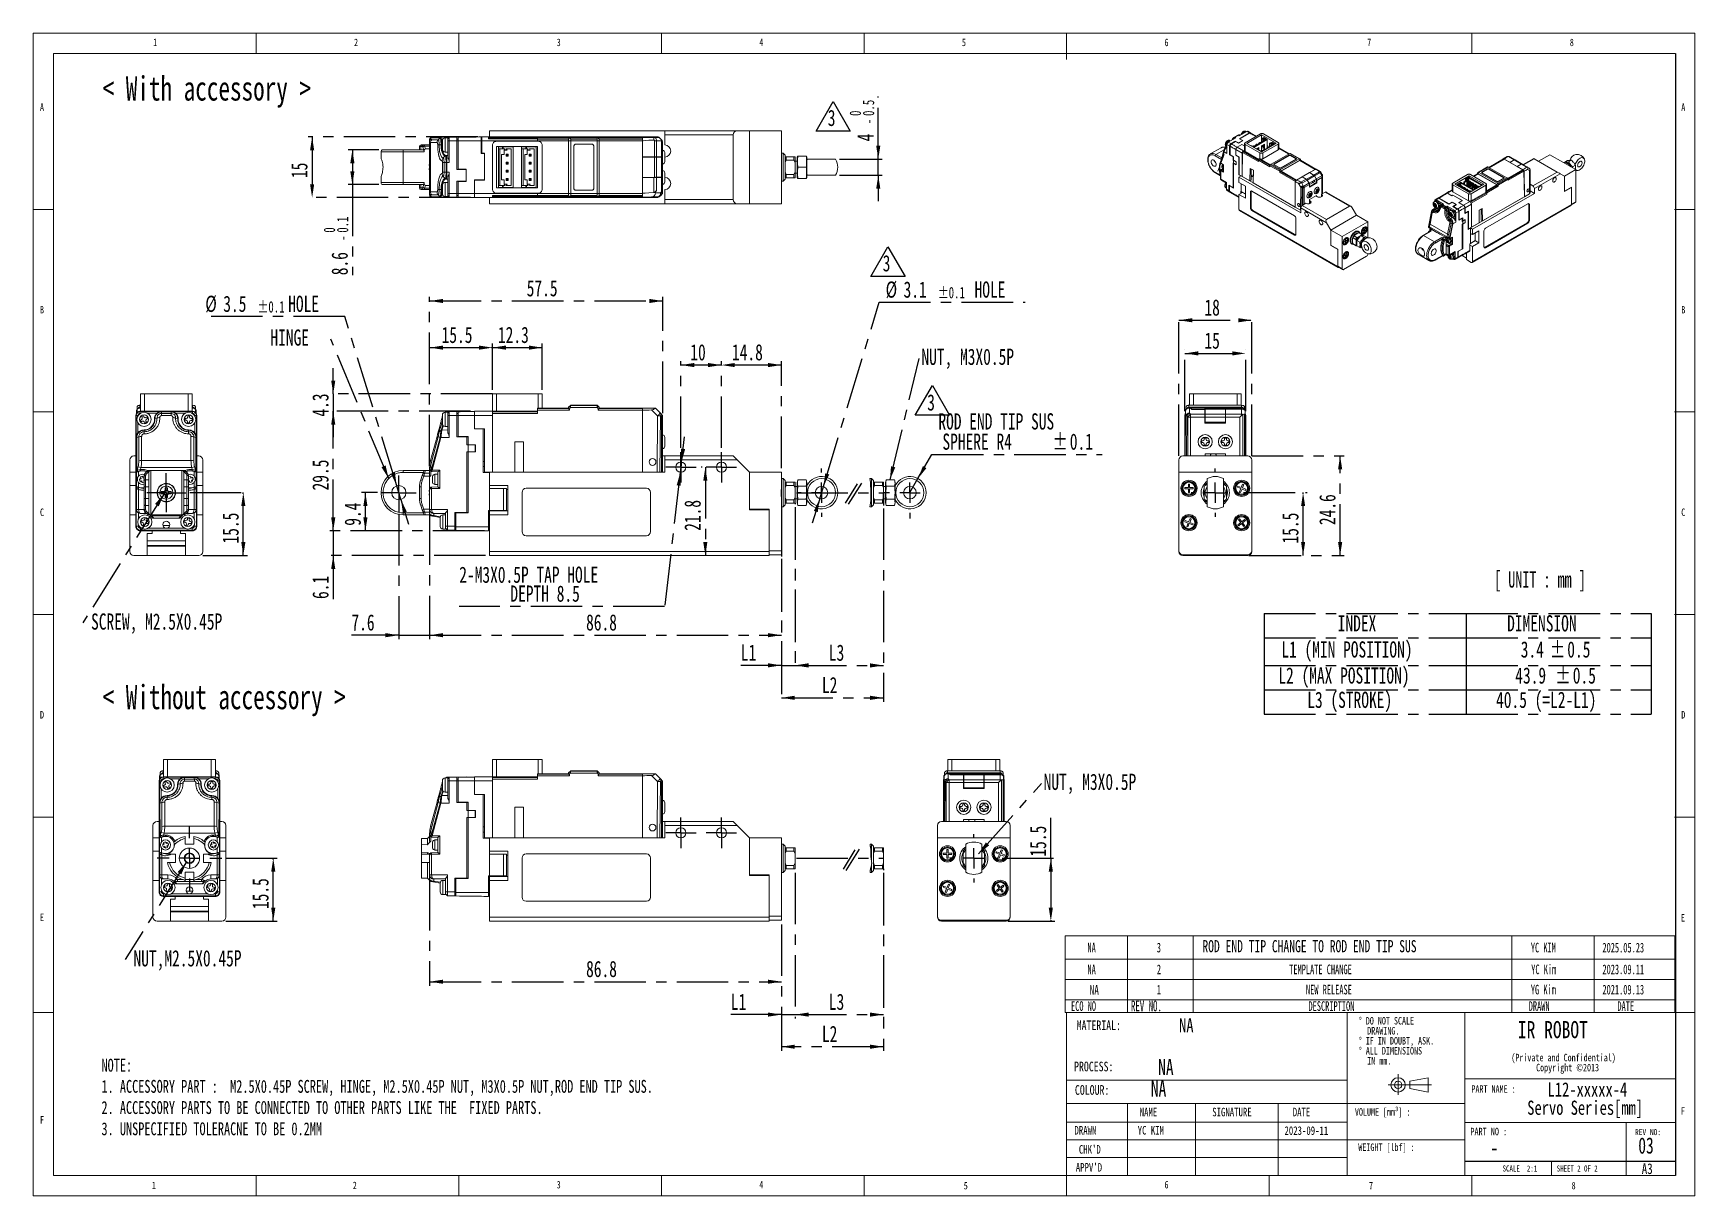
# Paper-space layout '시트2-ENG' of a CAD drawing. Header units: millimetres. Extents: x 5 to 415, y 5 to 292.
import ezdxf

# ---------------------------------------------------------------- set-up
doc = ezdxf.new("R2010")
doc.units = ezdxf.units.MM
doc.linetypes.add('CENTERX2', pattern=[20.32, 12.7, -2.54, 2.54, -2.54])
for name, color, linetype in [('CENTER_LINE', 7, 'CENTERX2'), ('DIMENSION', 7, 'Continuous'), ('NOTES', 7, 'Continuous')]:
    doc.layers.add(name, color=color, linetype=linetype)
doc.styles.add('SLDTEXTSTYLE0', font='TXT', dxfattribs={"width": 0.7})
doc.styles.add('SLDTEXTSTYLE1', font='TXT', dxfattribs={"width": 0.638462})
doc.styles.add('SLDTEXTSTYLE3', font='TXT', dxfattribs={"width": 0.75})
doc.styles.add('SLDTEXTSTYLE4', font='TXT', dxfattribs={"width": 0.6875})
doc.styles.add('SLDTEXTSTYLE5', font='TXT', dxfattribs={"width": 0.694444})
doc.styles.add('SLDTEXTSTYLE6', font='TXT', dxfattribs={"width": 0.605})
doc.dimstyles.new('SLDDIMSTYLE0', dxfattribs={"dimtxt": 4, "dimasz": 3.302, "dimexe": 0, "dimexo": 0.0625, "dimgap": 1, "dimtad": 1, "dimrnd": 1e-09, "dimzin": 12, "dimdsep": 46, "dimtxsty": 'SLDTEXTSTYLE0', "dimsah": 1, "dimcen": 0.09, "dimadec": 0, "dimazin": 3, "dimtfac": 1, "dimtmove": 0, "dimatfit": 0, "dimfxl": 1, "dimfrac": 2, "dimtolj": 1, "dimtzin": 12, "dimarcsym": 0})
doc.dimstyles.new('SLDDIMSTYLE1', dxfattribs={"dimtxt": 4, "dimasz": 3.302, "dimexe": 0, "dimexo": 0.0625, "dimgap": 1, "dimtad": 1, "dimrnd": 1e-09, "dimzin": 12, "dimdsep": 46, "dimtxsty": 'SLDTEXTSTYLE0', "dimsah": 1, "dimcen": 0.09, "dimadec": 0, "dimazin": 3, "dimtfac": 1, "dimtofl": 0, "dimtmove": 0, "dimatfit": 3, "dimfxl": 1, "dimfrac": 2, "dimtolj": 1, "dimtzin": 12, "dimarcsym": 0})
doc.dimstyles.new('SLDDIMSTYLE2', dxfattribs={"dimtxt": 4, "dimasz": 3.302, "dimexe": 0, "dimexo": 0.0625, "dimgap": 1, "dimtad": 0, "dimtih": 1, "dimtoh": 1, "dimrnd": 1e-09, "dimzin": 12, "dimdsep": 46, "dimtxsty": 'SLDTEXTSTYLE0', "dimsah": 1, "dimcen": 0, "dimadec": 0, "dimazin": 3, "dimtol": 1, "dimtp": 0.1, "dimtm": 0.1, "dimtfac": 1, "dimtmove": 0, "dimatfit": 3, "dimfxl": 1, "dimfrac": 2, "dimtolj": 1, "dimarcsym": 0})
doc.dimstyles.new('SLDDIMSTYLE3', dxfattribs={"dimtxt": 4, "dimasz": 3.302, "dimexe": 0, "dimexo": 0.0625, "dimgap": 1, "dimtad": 1, "dimdec": 1, "dimrnd": 1e-09, "dimzin": 12, "dimdsep": 46, "dimtxsty": 'SLDTEXTSTYLE0', "dimsah": 1, "dimcen": 0.09, "dimadec": 0, "dimazin": 3, "dimtfac": 1, "dimtdec": 1, "dimtmove": 0, "dimatfit": 0, "dimfxl": 1, "dimfrac": 2, "dimtolj": 1, "dimtzin": 12, "dimarcsym": 0})
doc.dimstyles.new('SLDDIMSTYLE4', dxfattribs={"dimtxt": 4, "dimasz": 3.302, "dimexe": 0, "dimexo": 0.0625, "dimgap": 1, "dimtad": 0, "dimtih": 1, "dimtoh": 1, "dimrnd": 1e-09, "dimzin": 12, "dimdsep": 46, "dimtxsty": 'SLDTEXTSTYLE0', "dimsah": 1, "dimcen": 0, "dimadec": 0, "dimazin": 3, "dimtfac": 1, "dimtmove": 0, "dimatfit": 3, "dimfxl": 1, "dimfrac": 2, "dimtolj": 1, "dimtzin": 12, "dimarcsym": 0})
doc.dimstyles.new('SLDDIMSTYLE5', dxfattribs={"dimtxt": 4, "dimasz": 3.302, "dimexe": 0, "dimexo": 0.0625, "dimgap": 1, "dimtad": 1, "dimdec": 1, "dimrnd": 1e-09, "dimzin": 12, "dimdsep": 46, "dimtxsty": 'SLDTEXTSTYLE0', "dimsah": 1, "dimcen": 0.09, "dimadec": 0, "dimazin": 3, "dimtfac": 1, "dimtdec": 1, "dimtofl": 0, "dimtmove": 0, "dimatfit": 3, "dimfxl": 1, "dimfrac": 2, "dimtolj": 1, "dimtzin": 12, "dimarcsym": 0})
doc.dimstyles.new('SLDDIMSTYLE6', dxfattribs={"dimtxt": 0.18, "dimasz": 3.302, "dimexe": 0, "dimexo": 0.0625, "dimgap": 0, "dimtad": 0, "dimtih": 1, "dimtoh": 1, "dimdec": 0, "dimrnd": 1e-09, "dimzin": 0, "dimdsep": 46, "dimtxsty": 'Standard', "dimsah": 1, "dimcen": 0.09, "dimadec": 0, "dimazin": 0, "dimtfac": 3.302, "dimtdec": 0, "dimtofl": 0, "dimtmove": 0, "dimatfit": 3, "dimfxl": 1, "dimfrac": 2, "dimtolj": 1, "dimtzin": 0, "dimarcsym": 0})
doc.dimstyles.new('SLDDIMSTYLE7', dxfattribs={"dimtxt": 4, "dimasz": 3.302, "dimexe": 0, "dimexo": 0.0625, "dimgap": 1, "dimtad": 1, "dimrnd": 1e-09, "dimzin": 12, "dimdsep": 46, "dimtxsty": 'SLDTEXTSTYLE0', "dimsah": 1, "dimcen": 0.09, "dimadec": 0, "dimazin": 3, "dimtol": 1, "dimtm": 0.1, "dimtfac": 1, "dimtofl": 0, "dimtmove": 0, "dimatfit": 3, "dimfxl": 1, "dimfrac": 2, "dimtolj": 1, "dimarcsym": 0})
doc.dimstyles.new('SLDDIMSTYLE8', dxfattribs={"dimtxt": 4, "dimasz": 3.302, "dimexe": 0, "dimexo": 0.0625, "dimgap": 1, "dimtad": 1, "dimrnd": 1e-09, "dimzin": 12, "dimdsep": 46, "dimtxsty": 'SLDTEXTSTYLE0', "dimsah": 1, "dimcen": 0.09, "dimadec": 0, "dimazin": 3, "dimtol": 1, "dimtm": 0.5, "dimtfac": 1, "dimtmove": 0, "dimatfit": 0, "dimfxl": 1, "dimfrac": 2, "dimtolj": 1, "dimarcsym": 0})
doc.dimstyles.new('SLDDIMSTYLE9', dxfattribs={"dimtxt": 4, "dimasz": 3.302, "dimexe": 0, "dimexo": 0.0625, "dimgap": 1, "dimtad": 0, "dimtih": 1, "dimtoh": 1, "dimrnd": 1e-09, "dimzin": 12, "dimdsep": 46, "dimtxsty": 'SLDTEXTSTYLE0', "dimsah": 1, "dimcen": 0, "dimadec": 0, "dimazin": 3, "dimtfac": 1, "dimtofl": 0, "dimtmove": 0, "dimatfit": 3, "dimfxl": 1, "dimfrac": 2, "dimtolj": 1, "dimtzin": 12, "dimarcsym": 0})

psp = doc.layouts.new('시트2-ENG')

# ---------------------------------------------------------------- texts
at = {"color": 7, "linetype": 'Continuous', "lineweight": 0}
for s, insert, char_height, attachment_point, style in [('1', (34.583, 290.668), 1.852, 1, 'SLDTEXTSTYLE3'), ('2', (84.167, 290.668), 1.852, 1, 'SLDTEXTSTYLE3'), ('3', (134.167, 290.668), 1.852, 1, 'SLDTEXTSTYLE3'), ('4', (184.167, 290.668), 1.852, 1, 'SLDTEXTSTYLE3'), ('5', (234.167, 290.668), 1.852, 1, 'SLDTEXTSTYLE3'), ('6', (284.167, 290.668), 1.852, 1, 'SLDTEXTSTYLE3'), ('7', (334.167, 290.668), 1.852, 1, 'SLDTEXTSTYLE3'), ('8', (384.167, 290.668), 1.852, 1, 'SLDTEXTSTYLE3'), ('A', (6.667, 274.668), 1.852, 1, 'SLDTEXTSTYLE3'), ('A', (411.667, 274.668), 1.852, 1, 'SLDTEXTSTYLE3'), ('B', (6.667, 224.668), 1.852, 1, 'SLDTEXTSTYLE3'), ('B', (411.667, 224.668), 1.852, 1, 'SLDTEXTSTYLE3'), ('C', (6.667, 174.668), 1.852, 1, 'SLDTEXTSTYLE3'), ('C', (411.667, 174.668), 1.852, 1, 'SLDTEXTSTYLE3'), ('D', (6.667, 124.668), 1.852, 1, 'SLDTEXTSTYLE3'), ('D', (411.667, 124.668), 1.852, 1, 'SLDTEXTSTYLE3'), ('E', (6.667, 74.668), 1.852, 1, 'SLDTEXTSTYLE3'), ('E', (411.586, 74.537), 1.852, 1, 'SLDTEXTSTYLE3'), ('MATERIAL:', (262.479, 48.278), 2.3813, 1, 'SLDTEXTSTYLE3'), ('NA', (289.535, 48.832), 3.5, 2, 'SLDTEXTSTYLE3'), ('PROCESS:', (261.829, 38.108), 2.3813, 1, 'SLDTEXTSTYLE3'), ('PART NAME :', (359.887, 32.29), 1.85208, 1, 'SLDTEXTSTYLE3'), ('F', (6.667, 24.668), 1.852, 1, 'SLDTEXTSTYLE3'), ('NAME', (278.027, 26.726), 2.1167, 1, 'SLDTEXTSTYLE3'), ('SIGNATURE', (295.935, 26.726), 2.1167, 1, 'SLDTEXTSTYLE3'), ('DATE', (315.804, 26.726), 2.1167, 1, 'SLDTEXTSTYLE3'), ('VOLUME [mm³] :', (331.133, 26.622), 1.85208, 1, 'SLDTEXTSTYLE3'), ('DRAWN', (261.937, 22.233), 2.1167, 1, 'SLDTEXTSTYLE3'), ('2023-09-11', (313.76, 22.154), 2.1167, 1, 'SLDTEXTSTYLE3'), ('REV NO:', (400.257, 21.476), 1.5, 1, 'SLDTEXTSTYLE3'), ("CHK'D", (263.024, 17.51), 2.1167, 1, 'SLDTEXTSTYLE3'), ('-', (365.556, 18.906), 4, 2, 'SLDTEXTSTYLE3'), ("APPV'D", (262.263, 13.079), 2.1167, 1, 'SLDTEXTSTYLE3'), ('SCALE  2:1', (367.564, 12.491), 1.5, 1, 'SLDTEXTSTYLE0'), ('SHEET 2 OF 2', (380.942, 12.491), 1.5, 1, 'SLDTEXTSTYLE4'), ('A3', (401.912, 13.007), 2.6458, 1, 'SLDTEXTSTYLE3'), ('1', (34.278, 8.493), 1.852, 1, 'SLDTEXTSTYLE3'), ('2', (83.861, 8.493), 1.852, 1, 'SLDTEXTSTYLE3'), ('3', (134.167, 8.668), 1.852, 1, 'SLDTEXTSTYLE3'), ('4', (184.167, 8.668), 1.852, 1, 'SLDTEXTSTYLE3'), ('5', (234.613, 8.434), 1.852, 1, 'SLDTEXTSTYLE3')]:
    psp.add_mtext(s, dxfattribs=dict(at, insert=insert, char_height=char_height, attachment_point=attachment_point, style=style))
at = {"layer": 'CENTER_LINE', "attachment_point": 1}
for s, insert, char_height, style in [('< With accessory >', (22.122, 281.375), 6, 'SLDTEXTSTYLE0'), ('[ UNIT : mm ]', (365.503, 159.148), 4, 'SLDTEXTSTYLE1'), ('< Without accessory >', (22.122, 131.125), 6, 'SLDTEXTSTYLE0'), ('NA', (282.586, 38.782), 4, 'SLDTEXTSTYLE0'), ('NA', (280.782, 33.508), 4, 'SLDTEXTSTYLE0'), ('03', (401.069, 19.417), 4, 'SLDTEXTSTYLE0')]:
    psp.add_mtext(s, dxfattribs=dict(at, insert=insert, char_height=char_height, style=style))
at = {"layer": 'NOTES', "attachment_point": 1}
for s, insert, char_height, style in [('IR ROBOT', (371.345, 48.136), 4.2333, 'SLDTEXTSTYLE3'), ('COLOUR:', (262.046, 32.312), 2.3813, 'SLDTEXTSTYLE3'), ('F', (411.586, 26.839), 1.852, 'SLDTEXTSTYLE3'), ('YC KIM', (277.535, 22.233), 2.1167, 'SLDTEXTSTYLE3'), ('PART NO :', (359.636, 21.78), 1.8521, 'SLDTEXTSTYLE5'), ('WEIGHT [lbf] :', (331.976, 17.919), 1.85208, 'SLDTEXTSTYLE3'), ('6', (284.167, 8.668), 1.852, 'SLDTEXTSTYLE3'), ('7', (334.613, 8.434), 1.852, 'SLDTEXTSTYLE3'), ('8', (384.613, 8.434), 1.852, 'SLDTEXTSTYLE3')]:
    psp.add_mtext(s, dxfattribs=dict(at, insert=insert, char_height=char_height, style=style))

# ---------------------------------------------------------------- blocks, each defined once
blk = doc.blocks.new('SW_NOTE_0_10')
at = {"layer": 'CENTER_LINE', "color": 0, "char_height": 3.175, "attachment_point": 1, "style": 'SLDTEXTSTYLE0'}
for s, insert in [('NOTE:', (0, 4.09)), ('1. ACCESSORY PART :  M2.5X0.45P SCREW, HINGE, M2.5X0.45P NUT, M3X0.5P NUT,ROD END TIP SUS.', (0, -1.14)), ('2. ACCESSORY PARTS TO BE CONNECTED TO OTHER PARTS LIKE THE  FIXED PARTS.', (0, -6.37)), ('3. UNSPECIFIED TOLERACNE TO BE 0.2MM', (0, -11.61))]:
    blk.add_mtext(s, dxfattribs=dict(at, insert=insert))
blk = doc.blocks.new('SW_NOTE_0_11')
at = {"layer": 'CENTER_LINE', "color": 0}
for p, q in [((-2.94, -0.11), (1.3, 7.22)), ((1.3, 7.22), (5.53, -0.11)), ((5.53, -0.11), (-2.94, -0.11))]:
    blk.add_line(p, q, dxfattribs=at)
at = {"layer": 'CENTER_LINE', "color": 0, "insert": (0, 5.16), "char_height": 4, "attachment_point": 1, "style": 'SLDTEXTSTYLE0'}
blk.add_mtext('3', dxfattribs=at)
blk = doc.blocks.new('SW_NOTE_0_12')
at = {"layer": 'CENTER_LINE', "color": 0}
for p, q in [((-2.96, -0.03), (1.27, 7.31)), ((1.27, 7.31), (5.5, -0.03)), ((5.5, -0.03), (-2.96, -0.03))]:
    blk.add_line(p, q, dxfattribs=at)
at = {"layer": 'CENTER_LINE', "color": 0, "insert": (0, 5.16), "char_height": 4, "attachment_point": 1, "style": 'SLDTEXTSTYLE0'}
blk.add_mtext('3', dxfattribs=at)
blk = doc.blocks.new('SW_NOTE_0_13')
at = {"color": 0, "linetype": 'Continuous', "lineweight": 0, "char_height": 1.8521, "attachment_point": 2, "style": 'SLDTEXTSTYLE3'}
for s, insert in [('(Private and Confidential)', (15.4, 2.39)), ('Copyright ©2013', (16.39, -0.08))]:
    blk.add_mtext(s, dxfattribs=dict(at, insert=insert))
blk = doc.blocks.new('SW_NOTE_0_14')
at = {"color": 0, "linetype": 'Continuous', "lineweight": 0, "char_height": 3.5, "attachment_point": 2, "style": 'SLDTEXTSTYLE3'}
for s, insert in [('L12-xxxxx-4', (11.81, 4.51)), ('Servo Series[mm]', (11.25, -0.01))]:
    blk.add_mtext(s, dxfattribs=dict(at, insert=insert))
blk = doc.blocks.new('SW_NOTE_0_15')
at = {"color": 0, "linetype": 'Continuous', "lineweight": 0, "attachment_point": 1, "style": 'SLDTEXTSTYLE3'}
for s, insert, char_height in [('%%d DO NOT SCALE', (0, 2.39), 1.8521), ('%%d IF IN DOUBT, ASK.', (0, -2.55), 1.8521), ('DRAWING.', (2.08, -0.08), 1.852), ('%%d ALL DIMENSIONS', (0, -5.02), 1.8521), ('IN mm.', (2.08, -7.49), 1.852)]:
    blk.add_mtext(s, dxfattribs=dict(at, insert=insert, char_height=char_height))
blk = doc.blocks.new('SW_TABLEANNOTATION_2')
at = {"layer": 'CENTER_LINE', "color": 0}
for p, q in [((0, 0), (0, -6)), ((0, 0), (49.88, 0)), ((49.88, 0), (49.88, -6)), ((49.88, 0), (95.48, 0)), ((95.48, 0), (95.48, -6)), ((0, -6), (0, -12.87)), ((0, -6), (49.88, -6)), ((49.88, -6), (49.88, -12.87)), ((49.88, -6), (95.48, -6)), ((95.48, -6), (95.48, -12.87)), ((0, -12.87), (0, -18.87)), ((0, -12.87), (49.88, -12.87)), ((49.88, -12.87), (49.88, -18.87)), ((49.88, -12.87), (95.48, -12.87)), ((95.48, -12.87), (95.48, -18.87)), ((0, -18.87), (0, -24.87)), ((0, -18.87), (49.88, -18.87)), ((49.88, -18.87), (49.88, -24.87)), ((49.88, -18.87), (95.48, -18.87)), ((95.48, -18.87), (95.48, -24.87)), ((0, -24.87), (49.88, -24.87)), ((49.88, -24.87), (95.48, -24.87))]:
    blk.add_line(p, q, dxfattribs=at)
at = {"layer": 'CENTER_LINE', "color": 0, "char_height": 4, "attachment_point": 1, "style": 'SLDTEXTSTYLE0'}
for s, insert in [('INDEX', (18.15, -0.47)), ('DIMENSION', (59.96, -0.47)), ('L1 (MIN POSITION)', (4.24, -6.91)), ('3.4', (63.32, -6.91)), ('%%p', (70.5, -6.91)), ('0.5', (74.8, -6.91)), ('L2 (MAX POSITION)', (3.51, -13.34)), ('43.9', (61.96, -13.34)), ('%%p', (71.86, -13.34)), ('0.5', (76.16, -13.34)), ('L3 (STROKE)', (10.64, -19.34)), ('40.5 (=L2-L1)', (57.23, -19.34))]:
    blk.add_mtext(s, dxfattribs=dict(at, insert=insert))
blk = doc.blocks.new('SW_TABLEANNOTATION_3')
at = {"color": 0, "linetype": 'Continuous', "lineweight": 18}
for p, q in [((0, 0), (0, -5.74)), ((0, 0), (15.39, 0)), ((15.39, 0), (15.39, -5.74)), ((15.39, 0), (31.57, 0)), ((31.57, 0), (31.57, -5.74)), ((31.57, 0), (110.19, 0)), ((110.19, 0), (110.19, -5.74)), ((110.19, 0), (130.56, 0)), ((130.56, 0), (130.56, -5.74)), ((130.56, 0), (150.44, 0)), ((150.44, 0), (150.44, -5.74)), ((0, -5.74), (0, -10.74)), ((0, -5.74), (15.39, -5.74)), ((15.39, -5.74), (15.39, -10.74)), ((15.39, -5.74), (31.57, -5.74)), ((31.57, -5.74), (31.57, -10.74)), ((31.57, -5.74), (110.19, -5.74)), ((110.19, -5.74), (110.19, -10.74)), ((110.19, -5.74), (130.56, -5.74)), ((130.56, -5.74), (130.56, -10.74)), ((130.56, -5.74), (150.44, -5.74)), ((150.44, -5.74), (150.44, -10.74)), ((0, -10.74), (0, -15.74)), ((0, -10.74), (15.39, -10.74)), ((15.39, -10.74), (15.39, -15.74)), ((15.39, -10.74), (31.57, -10.74)), ((31.57, -10.74), (31.57, -15.74)), ((31.57, -10.74), (110.19, -10.74)), ((110.19, -10.74), (110.19, -15.74)), ((110.19, -10.74), (130.56, -10.74)), ((130.56, -10.74), (130.56, -15.74)), ((130.56, -10.74), (150.44, -10.74)), ((150.44, -10.74), (150.44, -15.74)), ((0, -15.74), (0, -18.86)), ((0, -15.74), (15.39, -15.74)), ((15.39, -15.74), (15.39, -18.86)), ((15.39, -15.74), (31.57, -15.74)), ((31.57, -15.74), (31.57, -18.86)), ((31.57, -15.74), (110.19, -15.74)), ((110.19, -15.74), (110.19, -18.86)), ((110.19, -15.74), (130.56, -15.74)), ((130.56, -15.74), (130.56, -18.86)), ((130.56, -15.74), (150.44, -15.74)), ((150.44, -15.74), (150.44, -18.86)), ((0, -18.86), (15.39, -18.86)), ((15.39, -18.86), (31.57, -18.86)), ((31.57, -18.86), (110.19, -18.86)), ((110.19, -18.86), (130.56, -18.86)), ((130.56, -18.86), (150.44, -18.86))]:
    blk.add_line(p, q, dxfattribs=at)
at = {"color": 0, "linetype": 'Continuous', "lineweight": 0, "attachment_point": 1}
for s, insert, char_height, style in [('NA', (5.49, -1.68), 2.381, 'SLDTEXTSTYLE6'), ('3', (22.6, -1.68), 2.38, 'SLDTEXTSTYLE6'), ('ROD END TIP CHANGE TO ROD END TIP SUS', (33.85, -1.02), 3, 'SLDTEXTSTYLE0'), ('YC KIM', (114.9, -1.68), 2.381, 'SLDTEXTSTYLE6'), ('2025.05.23', (132.56, -1.68), 2.381, 'SLDTEXTSTYLE6'), ('NA', (5.49, -7.05), 2.381, 'SLDTEXTSTYLE6'), ('2', (22.6, -7.05), 2.38, 'SLDTEXTSTYLE6'), ('TEMPLATE CHANGE', (55.27, -7.05), 2.3813, 'SLDTEXTSTYLE6'), ('YC Kim', (114.99, -7.05), 2.381, 'SLDTEXTSTYLE6'), ('2023.09.11', (132.56, -7.05), 2.381, 'SLDTEXTSTYLE6'), ('NA', (6.04, -12.12), 2.381, 'SLDTEXTSTYLE0'), ('1', (22.6, -12.05), 2.38, 'SLDTEXTSTYLE6'), ('NEW RELEASE', (59.41, -12.05), 2.3813, 'SLDTEXTSTYLE6'), ('YG Kim', (114.9, -12.05), 2.381, 'SLDTEXTSTYLE6'), ('2021.09.13', (132.56, -12.05), 2.381, 'SLDTEXTSTYLE6'), ('ECO NO', (1.43, -16.11), 2.381, 'SLDTEXTSTYLE6'), ('REV NO.', (16.23, -15.95), 2.646, 'SLDTEXTSTYLE6'), ('DESCRIPTION', (60.03, -16.11), 2.3813, 'SLDTEXTSTYLE6'), ('DRAWN', (114.37, -16.11), 2.381, 'SLDTEXTSTYLE6'), ('DATE', (136.26, -16.11), 2.381, 'SLDTEXTSTYLE6')]:
    blk.add_mtext(s, dxfattribs=dict(at, insert=insert, char_height=char_height, style=style))
blk = doc.blocks.new('_D_29')
at = {"layer": 'CENTER_LINE'}
for p, q in [((79.03, 202.96), (79.03, 209.31)), ((118.32, 202.96), (78.03, 202.96)), ((79.03, 202.96), (79.03, 198.66)), ((112.92, 198.66), (78.03, 198.66)), ((79.03, 198.66), (79.03, 192.31))]:
    blk.add_line(p, q, dxfattribs=at)
for points in [[(79.03, 202.96), (79.54, 206.26), (78.52, 206.26)], [(79.03, 198.66), (78.52, 195.36), (79.54, 195.36)]]:
    blk.add_solid(points, dxfattribs=at)
at = {"layer": 'CENTER_LINE', "insert": (73.87, 197.35), "char_height": 4, "attachment_point": 1, "rotation": 90, "style": 'SLDTEXTSTYLE0'}
blk.add_mtext('4.3', dxfattribs=at)
blk = doc.blocks.new('_D_30')
at = {"layer": 'CENTER_LINE'}
for p, q in [((118.32, 203.96), (118.32, 215.38)), ((118.32, 214.38), (130.62, 214.38)), ((130.62, 203.96), (130.62, 215.38))]:
    blk.add_line(p, q, dxfattribs=at)
for points in [[(118.32, 214.38), (121.62, 213.87), (121.62, 214.89)], [(130.62, 214.38), (127.32, 214.89), (127.32, 213.87)]]:
    blk.add_solid(points, dxfattribs=at)
at = {"layer": 'CENTER_LINE', "insert": (119.67, 219.53), "char_height": 4, "attachment_point": 1, "style": 'SLDTEXTSTYLE0'}
blk.add_mtext('12.3', dxfattribs=at)
blk = doc.blocks.new('_D_31')
at = {"layer": 'CENTER_LINE'}
for p, q in [((81.93, 222.04), (47.46, 222.04)), ((94.71, 180.25), (81.93, 222.04)), ((95.73, 176.9), (94.71, 180.25)), ((95.73, 176.9), (97.59, 170.83))]:
    blk.add_line(p, q, dxfattribs=at)
for points in [[(94.71, 180.25), (94.23, 183.56), (93.26, 183.26)], [(95.73, 176.9), (96.21, 173.6), (97.18, 173.89)]]:
    blk.add_solid(points, dxfattribs=at)
at = {"layer": 'CENTER_LINE', "attachment_point": 1, "style": 'SLDTEXTSTYLE0'}
for s, insert, char_height in [('%%c', (47.46, 227.2), 4), ('3.5', (51.89, 227.2), 4), ('±0.1', (60.35, 225.85), 2.8), ('HOLE', (67.91, 227.2), 4)]:
    blk.add_mtext(s, dxfattribs=dict(at, insert=insert, char_height=char_height))
blk = doc.blocks.new('_D_32')
at = {"layer": 'CENTER_LINE'}
for p, q in [((102.82, 185.08), (102.82, 215.38)), ((102.82, 214.38), (118.32, 214.38)), ((118.32, 203.96), (118.32, 215.38))]:
    blk.add_line(p, q, dxfattribs=at)
for points in [[(102.82, 214.38), (106.12, 213.87), (106.12, 214.89)], [(118.32, 214.38), (115.02, 214.89), (115.02, 213.87)]]:
    blk.add_solid(points, dxfattribs=at)
at = {"layer": 'CENTER_LINE', "insert": (105.77, 219.53), "char_height": 4, "attachment_point": 1, "style": 'SLDTEXTSTYLE0'}
blk.add_mtext('15.5', dxfattribs=at)
blk = doc.blocks.new('_D_33')
at = {"layer": 'CENTER_LINE'}
for p, q in [((112.92, 198.66), (78.03, 198.66)), ((79.03, 169.16), (79.03, 198.66)), ((116.32, 169.16), (78.03, 169.16))]:
    blk.add_line(p, q, dxfattribs=at)
for points in [[(79.03, 198.66), (78.52, 195.36), (79.54, 195.36)], [(79.03, 169.16), (79.54, 172.46), (78.52, 172.46)]]:
    blk.add_solid(points, dxfattribs=at)
at = {"layer": 'CENTER_LINE', "insert": (73.87, 179.12), "char_height": 4, "attachment_point": 1, "rotation": 90, "style": 'SLDTEXTSTYLE0'}
blk.add_mtext('29.5', dxfattribs=at)
blk = doc.blocks.new('_D_34')
at = {"layer": 'CENTER_LINE'}
for p, q in [((79.03, 169.16), (79.03, 175.51)), ((116.32, 169.16), (78.03, 169.16)), ((79.03, 169.16), (79.03, 163.06)), ((116.62, 163.06), (78.03, 163.06)), ((79.03, 163.06), (79.03, 152.32))]:
    blk.add_line(p, q, dxfattribs=at)
for points in [[(79.03, 169.16), (79.54, 172.46), (78.52, 172.46)], [(79.03, 163.06), (78.52, 159.75), (79.54, 159.75)]]:
    blk.add_solid(points, dxfattribs=at)
at = {"layer": 'CENTER_LINE', "insert": (73.87, 152.32), "char_height": 4, "attachment_point": 1, "rotation": 90, "style": 'SLDTEXTSTYLE0'}
blk.add_mtext('6.1', dxfattribs=at)
blk = doc.blocks.new('_D_35')
at = {"layer": 'CENTER_LINE'}
for p, q in [((102.82, 185.08), (102.82, 226.9)), ((102.82, 225.9), (160.32, 225.9)), ((160.32, 198.24), (160.32, 226.9))]:
    blk.add_line(p, q, dxfattribs=at)
for points in [[(102.82, 225.9), (106.12, 225.39), (106.12, 226.41)], [(160.32, 225.9), (157.02, 226.41), (157.02, 225.39)]]:
    blk.add_solid(points, dxfattribs=at)
at = {"layer": 'CENTER_LINE', "insert": (126.77, 231.05), "char_height": 4, "attachment_point": 1, "style": 'SLDTEXTSTYLE0'}
blk.add_mtext('57.5', dxfattribs=at)
blk = doc.blocks.new('_D_36')
at = {"layer": 'CENTER_LINE'}
for p, q in [((174.82, 189.61), (174.82, 211.08)), ((189.62, 210.08), (174.82, 210.08)), ((189.62, 184.66), (189.62, 211.08))]:
    blk.add_line(p, q, dxfattribs=at)
for points in [[(174.82, 210.08), (178.12, 209.57), (178.12, 210.59)], [(189.62, 210.08), (186.32, 210.59), (186.32, 209.57)]]:
    blk.add_solid(points, dxfattribs=at)
at = {"layer": 'CENTER_LINE', "insert": (177.42, 215.24), "char_height": 4, "attachment_point": 1, "style": 'SLDTEXTSTYLE0'}
blk.add_mtext('14.8', dxfattribs=at)
blk = doc.blocks.new('_D_37')
at = {"layer": 'CENTER_LINE'}
for p, q in [((164.82, 189.61), (164.82, 211.08)), ((174.82, 210.08), (164.82, 210.08)), ((174.82, 189.61), (174.82, 211.08))]:
    blk.add_line(p, q, dxfattribs=at)
for points in [[(164.82, 210.08), (168.12, 209.57), (168.12, 210.59)], [(174.82, 210.08), (171.52, 210.59), (171.52, 209.57)]]:
    blk.add_solid(points, dxfattribs=at)
at = {"layer": 'CENTER_LINE', "insert": (167.14, 215.24), "char_height": 4, "attachment_point": 1, "style": 'SLDTEXTSTYLE0'}
blk.add_mtext('10', dxfattribs=at)
blk = doc.blocks.new('_D_38')
at = {"layer": 'CENTER_LINE'}
for p, q in [((170.07, 184.86), (169.85, 184.86)), ((170.85, 184.86), (170.85, 163.06))]:
    blk.add_line(p, q, dxfattribs=at)
for points in [[(170.85, 184.86), (170.34, 181.55), (171.35, 181.55)], [(170.85, 163.06), (171.35, 166.36), (170.34, 166.36)]]:
    blk.add_solid(points, dxfattribs=at)
at = {"layer": 'CENTER_LINE', "insert": (165.69, 169.16), "char_height": 4, "attachment_point": 1, "rotation": 90, "style": 'SLDTEXTSTYLE0'}
blk.add_mtext('21.8', dxfattribs=at)
blk = doc.blocks.new('_D_39')
at = {"layer": 'CENTER_LINE'}
for p, q in [((95.22, 173.33), (95.22, 142.39)), ((102.82, 173.46), (102.82, 142.39)), ((95.22, 143.39), (83.52, 143.39)), ((95.22, 143.39), (102.82, 143.39)), ((102.82, 143.39), (109.17, 143.39))]:
    blk.add_line(p, q, dxfattribs=at)
for points in [[(95.22, 143.39), (91.92, 143.9), (91.92, 142.88)], [(102.82, 143.39), (106.12, 142.88), (106.12, 143.9)]]:
    blk.add_solid(points, dxfattribs=at)
at = {"layer": 'CENTER_LINE', "insert": (83.52, 148.55), "char_height": 4, "attachment_point": 1, "style": 'SLDTEXTSTYLE0'}
blk.add_mtext('7.6', dxfattribs=at)
blk = doc.blocks.new('_D_40')
at = {"layer": 'CENTER_LINE'}
for p, q in [((102.82, 173.46), (102.82, 142.39)), ((189.62, 162.26), (189.62, 142.39)), ((102.82, 143.39), (189.62, 143.39))]:
    blk.add_line(p, q, dxfattribs=at)
for points in [[(102.82, 143.39), (106.12, 142.88), (106.12, 143.9)], [(189.62, 143.39), (186.32, 143.9), (186.32, 142.88)]]:
    blk.add_solid(points, dxfattribs=at)
at = {"layer": 'CENTER_LINE', "insert": (141.42, 148.55), "char_height": 4, "attachment_point": 1, "style": 'SLDTEXTSTYLE0'}
blk.add_mtext('86.8', dxfattribs=at)
blk = doc.blocks.new('_D_41')
at = {"layer": 'CENTER_LINE'}
for p, q in [((193.02, 174.98), (193.02, 134.95)), ((189.62, 162.26), (189.62, 134.95)), ((189.62, 135.95), (179.61, 135.95)), ((189.62, 135.95), (193.02, 135.95)), ((193.02, 135.95), (199.37, 135.95))]:
    blk.add_line(p, q, dxfattribs=at)
for points in [[(189.62, 135.95), (186.32, 136.46), (186.32, 135.44)], [(193.02, 135.95), (196.32, 135.44), (196.32, 136.46)]]:
    blk.add_solid(points, dxfattribs=at)
at = {"layer": 'CENTER_LINE', "insert": (179.61, 141.11), "char_height": 4, "attachment_point": 1, "style": 'SLDTEXTSTYLE0'}
blk.add_mtext('L1', dxfattribs=at)
blk = doc.blocks.new('_D_42')
at = {"layer": 'CENTER_LINE'}
for p, q in [((164.97, 186.1), (165.71, 192.4)), ((164.97, 186.1), (164.67, 183.61)), ((164.67, 183.61), (160.78, 150.51)), ((160.78, 150.51), (110.12, 150.51))]:
    blk.add_line(p, q, dxfattribs=at)
for points in [[(164.97, 186.1), (165.86, 189.32), (164.85, 189.44)], [(164.67, 183.61), (163.78, 180.39), (164.79, 180.28)]]:
    blk.add_solid(points, dxfattribs=at)
at = {"layer": 'CENTER_LINE', "char_height": 4, "attachment_point": 1, "style": 'SLDTEXTSTYLE0'}
for s, insert in [('2-M3X0.5P TAP HOLE', (110.12, 160.32)), ('DEPTH 8.5', (122.74, 155.66))]:
    blk.add_mtext(s, dxfattribs=dict(at, insert=insert))
blk = doc.blocks.new('_D_43')
at = {"layer": 'CENTER_LINE'}
for p, q in [((89.97, 178.58), (85.97, 178.58)), ((86.97, 169.16), (86.97, 178.58)), ((116.32, 169.16), (85.97, 169.16))]:
    blk.add_line(p, q, dxfattribs=at)
for points in [[(86.97, 178.58), (86.46, 175.27), (87.48, 175.27)], [(86.97, 169.16), (87.48, 172.46), (86.46, 172.46)]]:
    blk.add_solid(points, dxfattribs=at)
at = {"layer": 'CENTER_LINE', "insert": (81.82, 170.41), "char_height": 4, "attachment_point": 1, "rotation": 90, "style": 'SLDTEXTSTYLE0'}
blk.add_mtext('9.4', dxfattribs=at)
blk = doc.blocks.new('_D_44')
at = {"layer": 'CENTER_LINE'}
for p, q in [((199.97, 180.06), (213.75, 225.57)), ((213.75, 225.57), (249.77, 225.57)), ((199.07, 177.09), (197.23, 171.02)), ((199.07, 177.09), (199.97, 180.06))]:
    blk.add_line(p, q, dxfattribs=at)
for points in [[(199.97, 180.06), (201.41, 183.07), (200.44, 183.37)], [(199.07, 177.09), (197.63, 174.08), (198.6, 173.79)]]:
    blk.add_solid(points, dxfattribs=at)
at = {"layer": 'CENTER_LINE', "attachment_point": 1, "style": 'SLDTEXTSTYLE0'}
for s, insert, char_height in [('%%c', (215.34, 230.72), 4), ('3.1', (219.76, 230.72), 4), ('±0.1', (228.23, 229.37), 2.8), ('HOLE', (237.28, 230.72), 4)]:
    blk.add_mtext(s, dxfattribs=dict(at, insert=insert, char_height=char_height))
blk = doc.blocks.new('SW_NOTE_0_16')
at = {"layer": 'CENTER_LINE', "color": 0, "insert": (-14.92, 2.39), "char_height": 4, "attachment_point": 1, "style": 'SLDTEXTSTYLE0'}
blk.add_mtext('HINGE', dxfattribs=at)
blk = doc.blocks.new('SW_CENTERMARKSYMBOL_9')
at = {"layer": 'CENTER_LINE', "color": 0}
for p, q in [((0, 2.5), (0, 4.25)), ((-2.5, 0), (-4.25, 0)), ((0, 0), (-2.5, 0)), ((0, 0), (0, 2.5)), ((0, 0), (0, -2.5)), ((0, 0), (2.5, 0)), ((2.5, 0), (4.25, 0)), ((0, -2.5), (0, -4.25))]:
    blk.add_line(p, q, dxfattribs=at)
blk = doc.blocks.new('SW_CENTERMARKSYMBOL_10')
at = {"layer": 'CENTER_LINE', "color": 0}
for p, q in [((-2.5, 0), (-3.75, 0)), ((0, 0), (-2.5, 0)), ((0, 2.5), (0, 3.75)), ((0, 0), (0, 2.5)), ((0, 0), (0, -2.5)), ((0, 0), (2.5, 0)), ((2.5, 0), (3.75, 0)), ((0, -2.5), (0, -3.75))]:
    blk.add_line(p, q, dxfattribs=at)
blk = doc.blocks.new('SW_CENTERMARKSYMBOL_11')
at = {"layer": 'CENTER_LINE', "color": 0}
for p, q in [((-2.5, 0), (-3.75, 0)), ((0, 0), (-2.5, 0)), ((0, 2.5), (0, 3.75)), ((0, 0), (0, 2.5)), ((0, 0), (0, -2.5)), ((0, 0), (2.5, 0)), ((2.5, 0), (3.75, 0)), ((0, -2.5), (0, -3.75))]:
    blk.add_line(p, q, dxfattribs=at)
blk = doc.blocks.new('SW_CENTERMARKSYMBOL_12')
at = {"layer": 'CENTER_LINE', "color": 0}
for p, q in [((0, 5), (0, 5.96)), ((-5, 0), (-5.96, 0)), ((0, 0), (-2.5, 0)), ((0, 0), (0, 2.5)), ((0, 0), (0, -2.5)), ((0, 0), (2.5, 0)), ((5, 0), (5.96, 0)), ((0, -5), (0, -5.96))]:
    blk.add_line(p, q, dxfattribs=at)
blk = doc.blocks.new('_D_45')
at = {"layer": 'CENTER_LINE'}
for p, q in [((289.19, 198.66), (289.19, 213.96)), ((304.19, 198.66), (304.19, 213.96)), ((289.19, 212.96), (304.19, 212.96))]:
    blk.add_line(p, q, dxfattribs=at)
for points in [[(289.19, 212.96), (292.49, 212.45), (292.49, 213.47)], [(304.19, 212.96), (300.89, 213.47), (300.89, 212.45)]]:
    blk.add_solid(points, dxfattribs=at)
at = {"layer": 'CENTER_LINE', "insert": (294.01, 218.12), "char_height": 4, "attachment_point": 1, "style": 'SLDTEXTSTYLE0'}
blk.add_mtext('15', dxfattribs=at)
blk = doc.blocks.new('_D_46')
at = {"layer": 'CENTER_LINE'}
for p, q in [((287.69, 187.66), (287.69, 222.14)), ((305.69, 187.66), (305.69, 222.14)), ((287.69, 221.14), (305.69, 221.14))]:
    blk.add_line(p, q, dxfattribs=at)
for points in [[(287.69, 221.14), (290.99, 220.63), (290.99, 221.65)], [(305.69, 221.14), (302.39, 221.65), (302.39, 220.63)]]:
    blk.add_solid(points, dxfattribs=at)
at = {"layer": 'CENTER_LINE', "insert": (294.01, 226.29), "char_height": 4, "attachment_point": 1, "style": 'SLDTEXTSTYLE0'}
blk.add_mtext('18', dxfattribs=at)
blk = doc.blocks.new('_D_47')
at = {"layer": 'CENTER_LINE'}
for p, q in [((303.67, 178.58), (319.35, 178.58)), ((318.35, 163.06), (318.35, 178.58)), ((304.94, 163.06), (319.35, 163.06))]:
    blk.add_line(p, q, dxfattribs=at)
for points in [[(318.35, 178.58), (317.85, 175.27), (318.86, 175.27)], [(318.35, 163.06), (318.86, 166.36), (317.85, 166.36)]]:
    blk.add_solid(points, dxfattribs=at)
at = {"layer": 'CENTER_LINE', "insert": (313.2, 166.02), "char_height": 4, "attachment_point": 1, "rotation": 90, "style": 'SLDTEXTSTYLE0'}
blk.add_mtext('15.5', dxfattribs=at)
blk = doc.blocks.new('_D_48')
at = {"layer": 'CENTER_LINE'}
for p, q in [((305.69, 187.66), (328.49, 187.66)), ((327.49, 163.06), (327.49, 187.66)), ((305.14, 163.06), (328.49, 163.06))]:
    blk.add_line(p, q, dxfattribs=at)
for points in [[(327.49, 187.66), (326.98, 184.35), (328, 184.35)], [(327.49, 163.06), (328, 166.36), (326.98, 166.36)]]:
    blk.add_solid(points, dxfattribs=at)
at = {"layer": 'CENTER_LINE', "insert": (322.34, 170.56), "char_height": 4, "attachment_point": 1, "rotation": 90, "style": 'SLDTEXTSTYLE0'}
blk.add_mtext('24.6', dxfattribs=at)
blk = doc.blocks.new('SW_CENTERMARKSYMBOL_13')
at = {"layer": 'CENTER_LINE', "color": 0}
for p, q in [((0, 5), (0, 5.98)), ((-5, 0), (-5.98, 0)), ((0, 0), (-2.5, 0)), ((0, 0), (0, 2.5)), ((0, 0), (0, -2.5)), ((0, 0), (2.5, 0)), ((5, 0), (5.98, 0)), ((0, -5), (0, -5.98))]:
    blk.add_line(p, q, dxfattribs=at)
blk = doc.blocks.new('_D_49')
at = {"layer": 'CENTER_LINE'}
for p, q in [((43.62, 178.58), (57.84, 178.58)), ((56.84, 163.06), (56.84, 178.58)), ((46.84, 163.06), (57.84, 163.06))]:
    blk.add_line(p, q, dxfattribs=at)
for points in [[(56.84, 178.58), (56.33, 175.27), (57.35, 175.27)], [(56.84, 163.06), (57.35, 166.36), (56.33, 166.36)]]:
    blk.add_solid(points, dxfattribs=at)
at = {"layer": 'CENTER_LINE', "insert": (51.69, 166.02), "char_height": 4, "attachment_point": 1, "rotation": 90, "style": 'SLDTEXTSTYLE0'}
blk.add_mtext('15.5', dxfattribs=at)
blk = doc.blocks.new('SW_NOTE_0_17')
at = {"layer": 'CENTER_LINE', "color": 0, "insert": (2.05, 2.33), "char_height": 4, "attachment_point": 1, "style": 'SLDTEXTSTYLE0'}
blk.add_mtext('SCREW, M2.5X0.45P', dxfattribs=at)
blk = doc.blocks.new('SW_CENTERMARKSYMBOL_14')
at = {"layer": 'CENTER_LINE', "color": 0}
for p, q in [((0, 2.5), (0, 4.775)), ((-2.5, 0), (-4.775, 0)), ((0, 0), (-2.5, 0)), ((0, 0), (0, 2.5)), ((0, 0), (0, -2.5)), ((0, 0), (2.5, 0)), ((2.5, 0), (4.775, 0)), ((0, -2.5), (0, -4.775))]:
    blk.add_line(p, q, dxfattribs=at)
blk = doc.blocks.new('_D_50')
at = {"layer": 'CENTER_LINE'}
for p, q in [((90.32, 263.22), (82.75, 263.22)), ((83.75, 263.22), (83.75, 254.62)), ((90.32, 254.62), (82.75, 254.62)), ((83.75, 254.62), (83.75, 232.25))]:
    blk.add_line(p, q, dxfattribs=at)
for points in [[(83.75, 263.22), (83.24, 259.91), (84.26, 259.91)], [(83.75, 254.62), (84.26, 257.92), (83.24, 257.92)]]:
    blk.add_solid(points, dxfattribs=at)
at = {"layer": 'CENTER_LINE', "attachment_point": 1, "rotation": 90, "style": 'SLDTEXTSTYLE0'}
for s, insert, char_height in [('0.1', (79.94, 242.75), 2.8), ('0', (76.68, 242.75), 2.8), ('-', (79.94, 240.71), 2.8), ('8.6', (78.6, 232.25), 4)]:
    blk.add_mtext(s, dxfattribs=dict(at, insert=insert, char_height=char_height))
blk = doc.blocks.new('_D_51')
at = {"layer": 'CENTER_LINE'}
for p, q in [((114.67, 266.42), (72.82, 266.42)), ((73.82, 266.42), (73.82, 251.42)), ((112.92, 251.42), (72.82, 251.42))]:
    blk.add_line(p, q, dxfattribs=at)
for points in [[(73.82, 266.42), (73.31, 263.11), (74.33, 263.11)], [(73.82, 251.42), (74.33, 254.72), (73.31, 254.72)]]:
    blk.add_solid(points, dxfattribs=at)
at = {"layer": 'CENTER_LINE', "insert": (68.66, 256.24), "char_height": 4, "attachment_point": 1, "rotation": 90, "style": 'SLDTEXTSTYLE0'}
blk.add_mtext('15', dxfattribs=at)
blk = doc.blocks.new('_D_52')
at = {"layer": 'CENTER_LINE'}
for p, q in [((213.52, 260.92), (213.52, 276.4)), ((203.98, 260.92), (214.52, 260.92)), ((213.52, 256.92), (213.52, 260.92)), ((203.98, 256.92), (214.52, 256.92)), ((213.52, 256.92), (213.52, 250.57))]:
    blk.add_line(p, q, dxfattribs=at)
for points in [[(213.52, 260.92), (214.03, 264.22), (213.01, 264.22)], [(213.52, 256.92), (213.01, 253.61), (214.03, 253.61)]]:
    blk.add_solid(points, dxfattribs=at)
at = {"layer": 'CENTER_LINE', "attachment_point": 1, "rotation": 90, "style": 'SLDTEXTSTYLE0'}
for s, insert, char_height in [('0.5', (209.71, 271.57), 2.8), ('0', (206.45, 271.57), 2.8), ('4', (208.36, 265.3), 4), ('-', (209.71, 269.53), 2.8)]:
    blk.add_mtext(s, dxfattribs=dict(at, insert=insert, char_height=char_height))
blk = doc.blocks.new('SW_NOTE_0_18')
at = {"layer": 'CENTER_LINE', "color": 0}
for p, q in [((-2.9, -0.1), (1.33, 7.24)), ((1.33, 7.24), (5.56, -0.1)), ((5.56, -0.1), (-2.9, -0.1))]:
    blk.add_line(p, q, dxfattribs=at)
at = {"layer": 'CENTER_LINE', "color": 0, "insert": (0, 5.16), "char_height": 4, "attachment_point": 1, "style": 'SLDTEXTSTYLE0'}
blk.add_mtext('3', dxfattribs=at)
blk = doc.blocks.new('_D_53')
at = {"layer": 'CENTER_LINE'}
for p, q in [((214.82, 84.42), (214.82, 40.8)), ((189.62, 72), (189.62, 40.8)), ((214.82, 41.8), (189.62, 41.8))]:
    blk.add_line(p, q, dxfattribs=at)
for points in [[(189.62, 41.8), (192.92, 41.29), (192.92, 42.31)], [(214.82, 41.8), (211.52, 42.31), (211.52, 41.29)]]:
    blk.add_solid(points, dxfattribs=at)
at = {"layer": 'CENTER_LINE', "insert": (199.62, 46.96), "char_height": 4, "attachment_point": 1, "style": 'SLDTEXTSTYLE0'}
blk.add_mtext('L2', dxfattribs=at)
blk = doc.blocks.new('_D_54')
at = {"layer": 'CENTER_LINE'}
for p, q in [((193.02, 84.72), (193.02, 48.73)), ((214.82, 84.72), (214.82, 48.73)), ((193.02, 49.73), (214.82, 49.73))]:
    blk.add_line(p, q, dxfattribs=at)
for points in [[(193.02, 49.73), (196.32, 49.22), (196.32, 50.24)], [(214.82, 49.73), (211.52, 50.24), (211.52, 49.22)]]:
    blk.add_solid(points, dxfattribs=at)
at = {"layer": 'CENTER_LINE', "insert": (201.32, 54.89), "char_height": 4, "attachment_point": 1, "style": 'SLDTEXTSTYLE0'}
blk.add_mtext('L3', dxfattribs=at)
blk = doc.blocks.new('_D_55')
at = {"layer": 'CENTER_LINE'}
for p, q in [((102.82, 83.21), (102.82, 56.85)), ((189.62, 72), (189.62, 56.85)), ((102.82, 57.85), (189.62, 57.85))]:
    blk.add_line(p, q, dxfattribs=at)
for points in [[(102.82, 57.85), (106.12, 57.34), (106.12, 58.35)], [(189.62, 57.85), (186.32, 58.35), (186.32, 57.34)]]:
    blk.add_solid(points, dxfattribs=at)
at = {"layer": 'CENTER_LINE', "insert": (141.42, 63), "char_height": 4, "attachment_point": 1, "style": 'SLDTEXTSTYLE0'}
blk.add_mtext('86.8', dxfattribs=at)
blk = doc.blocks.new('_D_56')
at = {"layer": 'CENTER_LINE'}
for p, q in [((193.02, 84.72), (193.02, 48.73)), ((189.62, 72), (189.62, 48.73)), ((189.62, 49.73), (177.14, 49.73)), ((189.62, 49.73), (193.02, 49.73)), ((193.02, 49.73), (199.37, 49.73))]:
    blk.add_line(p, q, dxfattribs=at)
for points in [[(189.62, 49.73), (186.32, 50.24), (186.32, 49.22)], [(193.02, 49.73), (196.32, 49.22), (196.32, 50.24)]]:
    blk.add_solid(points, dxfattribs=at)
at = {"layer": 'CENTER_LINE', "insert": (177.14, 54.89), "char_height": 4, "attachment_point": 1, "style": 'SLDTEXTSTYLE0'}
blk.add_mtext('L1', dxfattribs=at)
blk = doc.blocks.new('SW_CENTERMARKSYMBOL_15')
at = {"layer": 'CENTER_LINE', "color": 0}
for p, q in [((-2.5, 0), (-3.75, 0)), ((0, 0), (-2.5, 0)), ((0, 2.5), (0, 3.75)), ((0, 0), (0, 2.5)), ((0, 0), (0, -2.5)), ((0, 0), (2.5, 0)), ((2.5, 0), (3.75, 0)), ((0, -2.5), (0, -3.75))]:
    blk.add_line(p, q, dxfattribs=at)
blk = doc.blocks.new('SW_CENTERMARKSYMBOL_16')
at = {"layer": 'CENTER_LINE', "color": 0}
for p, q in [((-2.5, 0), (-3.75, 0)), ((0, 0), (-2.5, 0)), ((0, 2.5), (0, 3.75)), ((0, 0), (0, 2.5)), ((0, 0), (0, -2.5)), ((0, 0), (2.5, 0)), ((2.5, 0), (3.75, 0)), ((0, -2.5), (0, -3.75))]:
    blk.add_line(p, q, dxfattribs=at)
blk = doc.blocks.new('_D_57')
at = {"layer": 'CENTER_LINE'}
for p, q in [((256.1, 88.32), (256.1, 98.32)), ((244.08, 88.32), (257.1, 88.32)), ((256.1, 88.32), (256.1, 72.8)), ((245.55, 72.8), (257.1, 72.8))]:
    blk.add_line(p, q, dxfattribs=at)
for points in [[(256.1, 88.32), (255.59, 85.02), (256.61, 85.02)], [(256.1, 72.8), (256.61, 76.1), (255.59, 76.1)]]:
    blk.add_solid(points, dxfattribs=at)
at = {"layer": 'CENTER_LINE', "insert": (250.95, 88.73), "char_height": 4, "attachment_point": 1, "rotation": 90, "style": 'SLDTEXTSTYLE0'}
blk.add_mtext('15.5', dxfattribs=at)
blk = doc.blocks.new('SW_NOTE_0_19')
at = {"layer": 'CENTER_LINE', "color": 0, "insert": (0.51, 2.39), "char_height": 4, "attachment_point": 1, "style": 'SLDTEXTSTYLE0'}
blk.add_mtext('NUT, M3X0.5P', dxfattribs=at)
blk = doc.blocks.new('SW_CENTERMARKSYMBOL_17')
at = {"layer": 'CENTER_LINE', "color": 0}
for p, q in [((0, 5), (0, 5.98)), ((-5, 0), (-5.98, 0)), ((0, 0), (-2.5, 0)), ((0, 0), (0, 2.5)), ((0, 0), (0, -2.5)), ((0, 0), (2.5, 0)), ((5, 0), (5.98, 0)), ((0, -5), (0, -5.98))]:
    blk.add_line(p, q, dxfattribs=at)
blk = doc.blocks.new('_D_58')
at = {"layer": 'CENTER_LINE'}
for p, q in [((52.55, 88.32), (65.23, 88.32)), ((64.23, 72.8), (64.23, 88.32)), ((52.55, 72.8), (65.23, 72.8))]:
    blk.add_line(p, q, dxfattribs=at)
for points in [[(64.23, 88.32), (63.72, 85.02), (64.74, 85.02)], [(64.23, 72.8), (64.74, 76.1), (63.72, 76.1)]]:
    blk.add_solid(points, dxfattribs=at)
at = {"layer": 'CENTER_LINE', "insert": (59.07, 75.77), "char_height": 4, "attachment_point": 1, "rotation": 90, "style": 'SLDTEXTSTYLE0'}
blk.add_mtext('15.5', dxfattribs=at)
blk = doc.blocks.new('SW_NOTE_0_20')
at = {"layer": 'CENTER_LINE', "color": 0, "insert": (2.03, 2.3), "char_height": 4, "attachment_point": 1, "style": 'SLDTEXTSTYLE0'}
blk.add_mtext('NUT,M2.5X0.45P', dxfattribs=at)
blk = doc.blocks.new('SW_CENTERMARKSYMBOL_18')
at = {"layer": 'CENTER_LINE', "color": 0}
for p, q in [((0, 5), (0, 8)), ((-5, 0), (-8, 0)), ((0, 0), (-2.5, 0)), ((0, 0), (0, 2.5)), ((0, 0), (0, -2.5)), ((0, 0), (2.5, 0)), ((5, 0), (8, 0)), ((0, -5), (0, -8))]:
    blk.add_line(p, q, dxfattribs=at)
blk = doc.blocks.new('_D_59')
at = {"layer": 'CENTER_LINE'}
for p, q in [((193.02, 174.7), (193.02, 134.92)), ((214.82, 174.7), (214.82, 134.92)), ((193.02, 135.92), (214.82, 135.92))]:
    blk.add_line(p, q, dxfattribs=at)
for points in [[(193.02, 135.92), (196.32, 135.41), (196.32, 136.43)], [(214.82, 135.92), (211.52, 136.43), (211.52, 135.41)]]:
    blk.add_solid(points, dxfattribs=at)
at = {"layer": 'CENTER_LINE', "insert": (201.32, 141.08), "char_height": 4, "attachment_point": 1, "style": 'SLDTEXTSTYLE0'}
blk.add_mtext('L3', dxfattribs=at)
blk = doc.blocks.new('_D_60')
at = {"layer": 'CENTER_LINE'}
for p, q in [((214.82, 174.7), (214.82, 126.93)), ((189.62, 161.85), (189.62, 126.93)), ((189.62, 127.93), (214.82, 127.93))]:
    blk.add_line(p, q, dxfattribs=at)
for points in [[(189.62, 127.93), (192.92, 127.42), (192.92, 128.44)], [(214.82, 127.93), (211.52, 128.44), (211.52, 127.42)]]:
    blk.add_solid(points, dxfattribs=at)
at = {"layer": 'CENTER_LINE', "insert": (199.62, 133.08), "char_height": 4, "attachment_point": 1, "style": 'SLDTEXTSTYLE0'}
blk.add_mtext('L2', dxfattribs=at)
blk = doc.blocks.new('_D_61')
at = {"layer": 'CENTER_LINE'}
for p, q in [((223.32, 182.04), (226.77, 188.01)), ((226.77, 188.01), (268.74, 188.01)), ((221.32, 178.58), (223.32, 182.04))]:
    blk.add_line(p, q, dxfattribs=at)
blk.add_solid([(223.32, 182.04), (225.41, 184.65), (224.54, 185.15)], dxfattribs=at)
at = {"layer": 'CENTER_LINE', "char_height": 4, "attachment_point": 1, "style": 'SLDTEXTSTYLE0'}
for s, insert in [('ROD END TIP SUS', (228.36, 198.17)), ('SPHERE R4', (229.35, 193.17)), ('%%p', (256.49, 193.17)), ('0.1', (260.78, 193.17))]:
    blk.add_mtext(s, dxfattribs=dict(at, insert=insert))
blk = doc.blocks.new('SW_NOTE_0_21')
at = {"layer": 'CENTER_LINE', "color": 0, "insert": (0.54, 2.43), "char_height": 4, "attachment_point": 1, "style": 'SLDTEXTSTYLE0'}
blk.add_mtext('NUT, M3X0.5P', dxfattribs=at)
blk = doc.blocks.new('SW_CENTERMARKSYMBOL_19')
at = {"layer": 'CENTER_LINE', "color": 0}
for p, q in [((-5, 0), (-6.5, 0)), ((0, 0), (-2.5, 0)), ((0, 0), (0, 2.5)), ((0, 0), (0, -2.5)), ((0, 0), (2.5, 0)), ((0, -5), (0, -6.38))]:
    blk.add_line(p, q, dxfattribs=at)

# ---------------------------------------------------------------- dimensions: what is measured, and where the dimension line sits
at = {"layer": 'CENTER_LINE'}
for base, p1, p2, dimstyle, picture, middle in [((213.519, 260.917), (202.983, 256.917), (202.983, 260.917), 'SLDDIMSTYLE8', '_D_52', (213.519, 270.852)), ((73.819, 251.417), (115.669, 266.417), (113.919, 251.417), 'SLDDIMSTYLE1', '_D_51', (73.819, 258.917)), ((83.751, 254.617), (91.319, 263.217), (91.319, 254.617), 'SLDDIMSTYLE7', '_D_50', (83.751, 239.917)), ((79.03, 198.659), (119.319, 202.959), (113.919, 198.659), 'SLDDIMSTYLE0', '_D_29', (79.03, 200.809)), ((79.03, 198.659), (117.319, 169.162), (113.919, 198.659), 'SLDDIMSTYLE1', '_D_33', (79.03, 183.91)), ((170.846, 163.056), (171.069, 184.856), (186.619, 163.056), 'SLDDIMSTYLE1', '_D_38', (170.846, 173.956)), ((327.493, 187.656), (304.142, 163.056), (304.692, 187.656), 'SLDDIMSTYLE1', '_D_48', (327.493, 175.356)), ((56.842, 178.576), (45.842, 163.056), (42.617, 178.576), 'SLDDIMSTYLE5', '_D_49', (56.842, 170.816)), ((86.972, 178.576), (117.319, 169.162), (90.969, 178.576), 'SLDDIMSTYLE5', '_D_43', (86.972, 173.869)), ((318.355, 178.576), (303.942, 163.056), (302.672, 178.576), 'SLDDIMSTYLE5', '_D_47', (318.355, 170.816)), ((79.03, 163.056), (117.319, 169.162), (117.619, 163.056), 'SLDDIMSTYLE3', '_D_34', (79.03, 155.773)), ((256.102, 72.803), (243.082, 88.323), (244.552, 72.803), 'SLDDIMSTYLE5', '_D_57', (256.102, 93.525)), ((64.229, 88.323), (51.548, 72.803), (51.548, 88.323), 'SLDDIMSTYLE5', '_D_58', (64.229, 80.563))]:
    dim = psp.add_linear_dim(base=base, p1=p1, p2=p2, angle=90, dimstyle=dimstyle, dxfattribs=at)
    dim.commit()
    dim.dimension.update_dxf_attribs({"geometry": picture, "text_midpoint": middle, "dimtype": 160})
for base, p1, p2, dimstyle, picture, middle in [((160.319, 225.898), (102.819, 184.076), (160.319, 197.244), 'SLDDIMSTYLE1', '_D_35', (131.569, 225.898)), ((305.692, 221.139), (287.692, 186.656), (305.692, 186.656), 'SLDDIMSTYLE1', '_D_46', (296.692, 221.139)), ((118.319, 214.378), (102.819, 184.076), (118.319, 202.959), 'SLDDIMSTYLE1', '_D_32', (110.569, 214.378)), ((130.619, 214.378), (118.319, 202.959), (130.619, 202.959), 'SLDDIMSTYLE1', '_D_30', (124.469, 214.378)), ((304.192, 212.96), (289.192, 197.659), (304.192, 197.659), 'SLDDIMSTYLE1', '_D_45', (296.692, 212.96)), ((164.819, 210.083), (174.819, 188.606), (164.819, 188.606), 'SLDDIMSTYLE1', '_D_37', (169.819, 210.083)), ((174.819, 210.083), (189.619, 183.656), (174.819, 188.606), 'SLDDIMSTYLE1', '_D_36', (182.219, 210.083)), ((102.819, 143.389), (95.219, 174.326), (102.819, 174.459), 'SLDDIMSTYLE0', '_D_39', (86.972, 143.389)), ((189.619, 143.389), (102.819, 174.459), (189.619, 163.256), 'SLDDIMSTYLE1', '_D_40', (146.219, 143.389)), ((193.019, 135.951), (189.619, 163.256), (193.019, 175.976), 'SLDDIMSTYLE0', '_D_41', (182.219, 135.951)), ((214.824, 127.9287), (189.6194, 162.8494), (214.824, 175.6974), 'SLDDIMSTYLE1', '_D_60', (202.2217, 127.9287)), ((214.824, 135.9196), (193.0194, 175.6974), (214.824, 175.6974), 'SLDDIMSTYLE1', '_D_59', (203.9217, 135.9196)), ((189.619, 57.845), (102.819, 84.205), (189.619, 73.003), 'SLDDIMSTYLE1', '_D_55', (146.219, 57.845)), ((193.019, 49.732), (189.619, 73.003), (193.019, 85.723), 'SLDDIMSTYLE0', '_D_56', (179.75, 49.732)), ((189.6194, 41.803), (214.8241, 85.42), (189.6194, 73.003), 'SLDDIMSTYLE1', '_D_53', (202.2218, 41.803)), ((214.8241, 49.7322), (193.0194, 85.723), (214.8241, 85.723), 'SLDDIMSTYLE1', '_D_54', (203.9218, 49.7322))]:
    dim = psp.add_linear_dim(base=base, p1=p1, p2=p2, dimstyle=dimstyle, dxfattribs=at)
    dim.commit()
    dim.dimension.update_dxf_attribs({"geometry": picture, "text_midpoint": middle, "dimtype": 160})
for p1, p2, text, picture, middle in [((199.969, 180.06), (199.07, 177.093), '<> HOLE', '_D_44', (232.554, 228.398)), ((94.708, 180.25), (95.731, 176.903), '<>HOLE', '_D_31', (63.905, 224.87))]:
    dim = psp.add_diameter_dim_2p(p1=p1, p2=p2, text=text, dimstyle='SLDDIMSTYLE2', dxfattribs=at)
    dim.commit()
    dim.dimension.update_dxf_attribs({"geometry": picture, "text_midpoint": middle, "dimtype": 163})
dim = psp.add_radius_dim(center=(221.324, 178.576), mpoint=(223.324, 182.04), text='ROD END TIP SUS\\PSPHERE R4 %%p 0.1', dimstyle='SLDDIMSTYLE9', dxfattribs=at)
dim.commit()
dim.dimension.update_dxf_attribs({"geometry": '_D_61', "text_midpoint": (248.549, 192.84), "dimtype": 164})
dim = psp.add_diameter_dim_2p(p1=(164.673, 183.615), p2=(164.966, 186.098), text='2-M3X0.5P TAP HOLE\\PDEPTH 8.5', dimstyle='SLDDIMSTYLE4', override={"dimpost": '<>'}, dxfattribs=at)
dim.commit()
dim.dimension.update_dxf_attribs({"geometry": '_D_42', "text_midpoint": (134.653, 155.169), "dimtype": 163})

# ---------------------------------------------------------------- linework, layer by layer
at = {"color": 7, "linetype": 'Continuous', "lineweight": 18}
for p, q in [((415, 292), (5, 292)), ((5, 292), (5, 5)), ((60, 287), (60, 292)), ((110, 292), (110, 287)), ((160, 287), (160, 292)), ((210, 292), (210, 287)), ((260, 285.5), (260, 292)), ((310, 292), (310, 287)), ((360, 287), (360, 292)), ((415, 5), (415, 292)), ((410.25, 287), (10, 287)), ((10, 287), (10, 10)), ((117.619, 267.917), (117.619, 266.417)), ((160.819, 267.917), (117.619, 267.917)), ((160.819, 266.917), (160.819, 267.917)), ((160.819, 267.917), (178.719, 267.917)), ((177.719, 266.917), (160.819, 266.917)), ((160.819, 266.917), (160.819, 264.417)), ((177.719, 250.917), (177.719, 266.917)), ((178.719, 267.917), (181.719, 267.917)), ((189.619, 267.917), (181.719, 267.917)), ((181.719, 267.917), (181.719, 249.917)), ((189.619, 267.917), (189.619, 249.917)), ((302.124, 266.746), (301.269, 266.253)), ((302.157, 266.761), (301.305, 266.269)), ((302.332, 266.815), (301.481, 266.323)), ((302.395, 266.804), (301.543, 266.312)), ((302.222, 266.792), (302.12, 266.744)), ((302.332, 266.815), (302.157, 266.761)), ((302.438, 266.865), (302.267, 266.808)), ((302.395, 266.804), (302.615, 266.681)), ((302.507, 266.888), (302.458, 266.872)), ((304.487, 267.762), (302.615, 266.681)), ((302.649, 265.959), (305.142, 267.398)), ((302.774, 265.889), (305.248, 267.318)), ((302.863, 266.824), (302.8, 266.858)), ((304.046, 264.948), (307.864, 267.153)), ((304.33, 267.671), (304.2, 267.747)), ((305.142, 267.398), (304.487, 267.762)), ((304.505, 264.805), (308.111, 266.887)), ((305.376, 267.423), (304.714, 267.786)), ((306.855, 266.57), (305.457, 267.349)), ((308.111, 266.887), (311.682, 264.826)), ((308.111, 266.887), (308.111, 266.01)), ((308.571, 267.153), (312.213, 265.05)), ((90.819, 262.717), (90.819, 261.169)), ((96.319, 263.217), (96.319, 262.717)), ((96.319, 263.217), (101.291, 263.217)), ((96.319, 255.117), (96.319, 262.717)), ((101.473, 262.717), (96.319, 262.717)), ((100.621, 264.017), (100.319, 264.017)), ((100.319, 264.017), (100.319, 263.217)), ((100.621, 263.217), (100.621, 264.017)), ((100.621, 264.017), (101.008, 264.017)), ((100.997, 264.417), (101.384, 264.417)), ((101.163, 263.841), (101.473, 262.988)), ((101.39, 264.411), (101.317, 264.41)), ((101.401, 264.403), (101.384, 264.417)), ((102.819, 264.417), (101.384, 264.417)), ((101.473, 262.988), (101.473, 262.717)), ((101.796, 263.417), (101.539, 264.124)), ((102.819, 264.124), (101.539, 264.124)), ((102.819, 263.417), (101.796, 263.417)), ((102.819, 265.37), (102.819, 265.759)), ((102.858, 265.547), (102.819, 265.329)), ((102.819, 265.193), (102.819, 265.329)), ((102.819, 252.64), (102.819, 265.193)), ((102.824, 265.288), (102.823, 265.137)), ((103.044, 252.831), (103.044, 265.002)), ((103.044, 265.002), (104.637, 265.002)), ((103.136, 266.122), (103.12, 266.105)), ((103.136, 265.9), (103.136, 266.122)), ((103.201, 266.173), (105.398, 266.211)), ((103.4, 266.261), (103.311, 266.259)), ((104.914, 265.71), (103.327, 265.71)), ((105.599, 266.299), (103.4, 266.261)), ((104.914, 265.71), (105.398, 266.211)), ((105.636, 264.417), (105.168, 264.417)), ((107.669, 266.335), (105.599, 266.299)), ((105.969, 263.317), (105.969, 265.517)), ((107.269, 266.167), (106.619, 266.167)), ((106.619, 262.667), (107.269, 262.667)), ((107.222, 266.331), (107.219, 266.328)), ((107.669, 266.335), (107.269, 265.928)), ((107.269, 265.928), (107.269, 266.167)), ((107.269, 265.417), (107.269, 265.928)), ((107.669, 265.417), (107.269, 265.417)), ((107.269, 265.417), (107.269, 265.298)), ((107.269, 263.535), (107.269, 265.298)), ((107.269, 263.535), (107.269, 261.221)), ((109.519, 266.368), (107.669, 266.335)), ((107.669, 266.335), (107.669, 265.417)), ((107.669, 265.417), (107.669, 260.121)), ((109.519, 265.417), (107.669, 265.417)), ((109.519, 266.368), (111.819, 266.408)), ((109.519, 265.417), (109.519, 266.368)), ((109.819, 265.873), (109.519, 265.873)), ((109.519, 258.367), (109.519, 265.417)), ((109.519, 265.417), (109.819, 265.417)), ((109.819, 258.417), (109.819, 265.417)), ((111.819, 266.408), (111.819, 266.346)), ((115.569, 266.392), (115.669, 266.393)), ((115.669, 265.417), (115.569, 265.417)), ((115.569, 262.267), (115.569, 265.417)), ((115.569, 263.417), (115.669, 263.417)), ((115.619, 262.267), (115.619, 262.456)), ((115.668, 262.517), (115.669, 262.517)), ((117.319, 266.417), (115.669, 266.417)), ((115.669, 265.417), (115.669, 262.417)), ((115.669, 265.417), (129.419, 265.417)), ((115.669, 262.417), (116.319, 262.417)), ((116.319, 262.417), (116.319, 255.717)), ((117.319, 266.417), (155.319, 266.417)), ((117.319, 266.417), (117.319, 265.913)), ((129.419, 266.165), (117.319, 266.165)), ((117.319, 265.913), (129.419, 265.913)), ((118.319, 253.517), (118.319, 264.317)), ((119.319, 265.317), (129.619, 265.317)), ((119.319, 264.017), (129.419, 264.017)), ((119.319, 253.817), (119.319, 264.017)), ((119.769, 263.917), (119.769, 263.467)), ((119.769, 263.917), (120.819, 263.917)), ((119.769, 263.467), (120.819, 263.467)), ((119.769, 263.467), (119.769, 254.367)), ((120.169, 263.467), (120.169, 254.367)), ((120.819, 263.917), (120.819, 263.467)), ((120.996, 263.917), (120.819, 263.917)), ((120.996, 263.467), (120.819, 263.467)), ((120.996, 263.467), (120.996, 263.917)), ((120.996, 263.917), (123.419, 263.917)), ((120.996, 263.467), (121.419, 263.467)), ((121.217, 263.117), (121.419, 263.467)), ((121.921, 263.117), (121.217, 263.117)), ((121.217, 263.117), (121.217, 262.067)), ((121.719, 263.467), (122.919, 263.467)), ((121.719, 263.467), (121.921, 263.117)), ((122.919, 263.467), (122.919, 254.367)), ((123.419, 263.917), (123.419, 253.917)), ((125.469, 263.917), (125.469, 263.467)), ((125.469, 263.917), (126.519, 263.917)), ((125.469, 263.467), (126.519, 263.467)), ((125.469, 263.467), (125.469, 254.367)), ((125.869, 263.467), (125.869, 254.367)), ((126.519, 263.917), (126.519, 263.467)), ((126.696, 263.917), (126.519, 263.917)), ((126.696, 263.467), (126.519, 263.467)), ((126.696, 263.467), (126.696, 263.917)), ((126.696, 263.917), (129.119, 263.917)), ((126.696, 263.467), (127.119, 263.467)), ((126.917, 263.117), (127.119, 263.467)), ((127.621, 263.117), (126.917, 263.117)), ((126.917, 263.117), (126.917, 262.067)), ((127.419, 263.467), (128.619, 263.467)), ((127.419, 263.467), (127.621, 263.117)), ((128.619, 263.467), (128.619, 254.367)), ((129.119, 263.917), (129.119, 253.917)), ((129.419, 266.15), (129.419, 266.165)), ((137.353, 266.15), (129.419, 266.15)), ((129.419, 266.15), (129.419, 265.884)), ((129.419, 265.884), (137.12, 265.883)), ((129.419, 264.017), (129.419, 253.817)), ((129.619, 265.417), (137.119, 265.417)), ((129.619, 265.317), (129.619, 265.417)), ((130.619, 264.317), (130.619, 253.517)), ((137.619, 265.417), (137.119, 265.417)), ((137.119, 252.417), (137.119, 265.417)), ((137.282, 266.079), (137.349, 266.146)), ((137.349, 266.146), (137.353, 266.15)), ((144.265, 266.138), (137.473, 266.138)), ((137.619, 265.86), (144.119, 265.86)), ((137.619, 265.417), (137.619, 252.417)), ((137.619, 265.417), (144.119, 265.417)), ((138.419, 253.717), (138.419, 264.117)), ((138.919, 264.617), (142.819, 264.617)), ((143.319, 264.117), (143.319, 253.717)), ((144.119, 265.86), (144.119, 265.417)), ((144.119, 252.417), (144.119, 265.417)), ((144.619, 265.417), (144.119, 265.417)), ((155.319, 266.15), (144.386, 266.15)), ((144.386, 266.15), (144.39, 266.146)), ((144.457, 266.079), (144.39, 266.146)), ((144.619, 265.883), (155.319, 265.884)), ((144.619, 265.417), (144.619, 252.417)), ((144.619, 265.417), (155.319, 265.417)), ((155.319, 266.283), (155.319, 266.417)), ((155.319, 266.417), (159.232, 266.382)), ((155.319, 266.283), (155.319, 265.417)), ((155.334, 265.902), (155.319, 265.917)), ((155.319, 265.417), (155.319, 265.884)), ((155.319, 252.417), (155.319, 265.417)), ((155.319, 261.467), (155.319, 265.417)), ((158.105, 266.258), (158.105, 265.636)), ((158.812, 265.417), (158.333, 265.417)), ((158.333, 265.417), (158.333, 261.467)), ((159.448, 266.256), (158.489, 266.256)), ((160.026, 265.417), (158.812, 265.417)), ((158.812, 265.417), (158.812, 261.467)), ((159.24, 266.374), (159.232, 266.382)), ((159.441, 266.295), (159.452, 266.284)), ((159.612, 266.124), (159.986, 265.75)), ((159.986, 265.75), (160.026, 265.71)), ((160.026, 261.467), (160.026, 265.417)), ((160.23, 265.417), (160.026, 265.417)), ((160.319, 265.002), (160.319, 261.467)), ((160.819, 262.517), (160.819, 260.317)), ((298.145, 263.743), (295.458, 262.192)), ((298.807, 262.812), (298.044, 259.98)), ((298.847, 262.731), (298.083, 259.899)), ((298.813, 263.065), (298.253, 260.973)), ((298.822, 263.127), (298.261, 261.032)), ((298.807, 262.812), (298.813, 263.065)), ((298.829, 263.118), (298.813, 263.065)), ((299.566, 262.301), (298.847, 262.731)), ((299.537, 263.928), (299.308, 263.776)), ((299.526, 263.852), (299.36, 263.801)), ((299.436, 263.986), (299.566, 263.911)), ((299.566, 263.88), (299.526, 263.852)), ((299.566, 264.546), (299.569, 264.711)), ((299.566, 264.546), (299.566, 262.301)), ((300.209, 264.162), (299.566, 264.546)), ((299.891, 265.109), (299.75, 265.024)), ((301.763, 266.19), (299.891, 265.109)), ((300.545, 264.744), (299.891, 265.109)), ((300.209, 261.997), (300.209, 264.162)), ((300.441, 265.426), (300.311, 265.502)), ((300.332, 261.966), (300.332, 264.11)), ((301.624, 265.367), (300.545, 264.744)), ((300.651, 264.664), (301.712, 265.277)), ((300.858, 265.707), (300.843, 265.658)), ((301.305, 266.269), (301.481, 266.323)), ((301.543, 266.312), (301.763, 266.19)), ((301.624, 265.367), (302.437, 264.914)), ((301.624, 265.367), (301.624, 265.225)), ((302.419, 264.878), (301.712, 265.277)), ((301.746, 261.907), (301.746, 263.274)), ((301.747, 263.254), (303.303, 262.356)), ((301.747, 261.907), (301.747, 263.254)), ((302.083, 263.858), (303.268, 264.542)), ((303.268, 264.54), (302.101, 263.866)), ((303.48, 265.491), (302.419, 264.878)), ((302.437, 264.914), (303.462, 265.506)), ((302.437, 264.914), (302.437, 264.888)), ((303.462, 265.506), (302.649, 265.959)), ((303.268, 264.542), (303.899, 264.186)), ((303.268, 264.54), (303.268, 264.542)), ((303.899, 264.175), (303.268, 264.54)), ((303.392, 262.588), (303.303, 256.64)), ((307.317, 260.323), (303.392, 262.588)), ((303.462, 265.506), (303.462, 265.48)), ((303.462, 265.501), (303.48, 265.491)), ((303.899, 264.745), (303.899, 262.989)), ((307.687, 262.438), (304.046, 264.54)), ((304.046, 264.54), (304.046, 262.785)), ((307.392, 260.853), (304.046, 262.785)), ((308.076, 262.744), (304.505, 264.805)), ((305.494, 264.316), (305.464, 264.252)), ((305.743, 264.172), (305.494, 264.316)), ((305.632, 264.155), (305.743, 264.172)), ((305.743, 264.091), (305.743, 264.172)), ((305.99, 264.009), (306.131, 264.173)), ((306.078, 263.958), (305.99, 264.009)), ((305.99, 264.009), (305.99, 263.948)), ((309.19, 265.754), (306.025, 263.928)), ((306.167, 264.193), (306.131, 264.173)), ((306.131, 264.173), (306.167, 264.152)), ((306.202, 264.173), (306.167, 264.193)), ((306.167, 264.152), (306.202, 264.173)), ((306.167, 264.152), (306.167, 264.009)), ((309.526, 265.744), (306.202, 263.826)), ((306.202, 264.173), (306.285, 264.077)), ((306.839, 264.581), (306.697, 264.418)), ((306.785, 264.367), (306.697, 264.418)), ((306.697, 264.418), (306.697, 264.316)), ((306.803, 263.479), (307.404, 263.826)), ((306.874, 264.601), (306.839, 264.581)), ((306.839, 264.581), (306.874, 264.56)), ((306.909, 264.581), (306.874, 264.601)), ((306.874, 264.56), (306.909, 264.581)), ((306.874, 264.56), (306.874, 264.418)), ((306.874, 263.519), (306.874, 263.438)), ((306.992, 264.486), (306.909, 264.581)), ((307.051, 263.621), (307.051, 263.336)), ((307.227, 263.724), (307.227, 263.234)), ((307.404, 264.826), (307.546, 264.989)), ((307.493, 264.775), (307.404, 264.826)), ((307.404, 264.826), (307.404, 264.724)), ((307.404, 263.826), (307.404, 263.132)), ((307.51, 263.153), (307.48, 263.088)), ((307.759, 263.009), (307.51, 263.153)), ((307.581, 265.009), (307.546, 264.989)), ((307.546, 264.989), (307.581, 264.969)), ((307.616, 264.989), (307.581, 265.009)), ((307.581, 264.969), (307.616, 264.989)), ((307.581, 264.826), (307.581, 264.969)), ((307.616, 264.989), (307.699, 264.894)), ((307.647, 262.992), (307.759, 263.009)), ((307.687, 261.008), (307.687, 262.438)), ((307.759, 262.927), (307.759, 263.009)), ((308.005, 262.846), (308.147, 263.009)), ((308.094, 262.795), (308.005, 262.846)), ((308.005, 262.846), (308.005, 262.785)), ((311.205, 264.591), (308.041, 262.764)), ((308.235, 266.081), (308.076, 265.989)), ((308.076, 265.989), (308.447, 265.775)), ((308.076, 265.989), (308.076, 265.112)), ((311.682, 264.826), (308.076, 262.744)), ((308.111, 265.234), (308.253, 265.397)), ((308.2, 265.183), (308.111, 265.234)), ((308.111, 265.234), (308.111, 265.132)), ((308.111, 264.234), (308.818, 264.642)), ((308.111, 262.968), (308.111, 264.234)), ((308.111, 264.05), (308.288, 263.948)), ((308.642, 263.846), (308.111, 263.54)), ((308.182, 263.03), (308.147, 263.009)), ((308.147, 263.009), (308.182, 262.989)), ((308.217, 263.009), (308.182, 263.03)), ((308.182, 262.989), (308.217, 263.009)), ((308.182, 262.989), (308.182, 262.846)), ((308.217, 263.009), (308.3, 262.914)), ((308.235, 266.081), (308.464, 265.949)), ((308.288, 265.418), (308.253, 265.397)), ((308.253, 265.397), (308.288, 265.377)), ((308.253, 262.968), (308.642, 263.193)), ((308.324, 265.397), (308.288, 265.418)), ((308.288, 265.377), (308.324, 265.397)), ((308.288, 265.377), (308.288, 265.234)), ((308.288, 264.336), (308.288, 263.948)), ((308.288, 263.948), (308.465, 264.05)), ((308.324, 265.397), (308.406, 265.302)), ((312.213, 264.642), (308.394, 262.438)), ((312.213, 263.213), (308.394, 261.009)), ((308.394, 262.438), (308.394, 261.009)), ((308.464, 265.876), (308.447, 265.775)), ((308.464, 266.03), (308.659, 266.061)), ((308.713, 265.887), (308.464, 266.03)), ((308.464, 265.336), (308.464, 266.03)), ((308.642, 264.336), (308.465, 264.438)), ((308.465, 264.438), (308.465, 264.05)), ((308.51, 266.147), (308.491, 266.035)), ((308.51, 266.147), (308.669, 266.239)), ((308.51, 266.147), (308.659, 266.061)), ((308.642, 264.54), (308.642, 263.846)), ((308.642, 263.846), (308.642, 263.193)), ((308.642, 263.193), (308.712, 263.152)), ((308.669, 266.239), (309.526, 265.744)), ((308.854, 263.417), (308.712, 263.254)), ((308.801, 263.203), (308.712, 263.254)), ((308.712, 263.254), (308.712, 263.152)), ((308.765, 265.999), (308.713, 265.887)), ((308.713, 265.479), (308.713, 265.887)), ((308.765, 265.999), (309.19, 265.754)), ((308.765, 265.51), (308.765, 265.999)), ((308.818, 264.642), (308.818, 263.377)), ((308.889, 263.438), (308.854, 263.417)), ((308.854, 263.417), (308.889, 263.397)), ((308.925, 263.417), (308.889, 263.438)), ((308.889, 263.397), (308.925, 263.417)), ((308.889, 263.397), (308.889, 263.254)), ((309.007, 263.322), (308.925, 263.417)), ((309.42, 263.662), (309.561, 263.826)), ((309.508, 263.611), (309.42, 263.662)), ((309.42, 263.662), (309.42, 263.56)), ((309.526, 265.744), (309.526, 263.785)), ((310.091, 263.948), (309.526, 264.274)), ((309.526, 264.274), (310.091, 263.948)), ((309.526, 263.907), (309.773, 263.764)), ((309.596, 263.846), (309.561, 263.826)), ((309.561, 263.826), (309.596, 263.805)), ((309.632, 263.826), (309.596, 263.846)), ((309.596, 263.805), (309.632, 263.826)), ((309.596, 263.662), (309.596, 263.805)), ((309.632, 263.826), (309.714, 263.73)), ((310.25, 264.918), (310.091, 264.826)), ((310.091, 264.826), (310.463, 264.611)), ((310.091, 264.826), (310.091, 263.948)), ((310.127, 264.071), (310.268, 264.234)), ((310.215, 264.02), (310.127, 264.071)), ((310.127, 264.071), (310.127, 263.969)), ((310.25, 264.918), (310.479, 264.785)), ((310.303, 264.254), (310.268, 264.234)), ((310.268, 264.234), (310.303, 264.213)), ((310.339, 264.234), (310.303, 264.254)), ((310.303, 264.213), (310.339, 264.234)), ((310.303, 264.213), (310.303, 264.071)), ((310.339, 264.234), (310.421, 264.139)), ((310.479, 264.713), (310.463, 264.611)), ((310.479, 264.867), (310.675, 264.897)), ((310.728, 264.723), (310.479, 264.867)), ((310.479, 264.172), (310.479, 264.867)), ((310.525, 264.984), (310.506, 264.871)), ((310.525, 264.984), (310.684, 265.076)), ((310.525, 264.984), (310.675, 264.897)), ((310.684, 265.076), (311.399, 264.663)), ((310.781, 264.836), (310.728, 264.723)), ((310.728, 264.316), (310.728, 264.723)), ((310.781, 264.836), (311.205, 264.591)), ((310.781, 264.346), (310.781, 264.836)), ((312.213, 263.213), (312.213, 264.642)), ((312.359, 263.405), (312.359, 264.846)), ((314.964, 262.23), (312.385, 263.719)), ((102.733, 259.303), (102.82, 259.971)), ((102.733, 259.303), (102.819, 259.217)), ((102.819, 258.617), (102.733, 258.53)), ((102.82, 257.862), (102.733, 258.53)), ((106.016, 260.124), (106.016, 257.709)), ((106.669, 261.737), (106.164, 261.214)), ((106.869, 260.121), (106.373, 260.121)), ((106.373, 260.121), (106.373, 257.712)), ((106.75, 261.83), (106.661, 261.854)), ((106.92, 261.802), (106.818, 261.798)), ((106.874, 261.824), (106.828, 261.821)), ((106.869, 260.121), (106.869, 257.712)), ((107.269, 261.833), (106.871, 261.826)), ((106.882, 261.826), (106.874, 261.824)), ((106.907, 261.793), (106.882, 261.826)), ((107.047, 260.121), (107.047, 257.712)), ((107.047, 260.121), (107.669, 260.121)), ((111.819, 258.367), (109.519, 258.367)), ((109.819, 258.417), (109.819, 258.367)), ((109.819, 258.417), (111.819, 258.417)), ((111.819, 258.417), (111.819, 258.367)), ((111.819, 255.467), (111.819, 258.367)), ((116.319, 262.267), (115.569, 262.267)), ((120.569, 262.067), (120.569, 255.767)), ((121.217, 262.067), (120.569, 262.067)), ((121.669, 262.167), (121.869, 261.967)), ((121.669, 262.167), (122.169, 262.167)), ((121.669, 261.667), (121.669, 262.167)), ((121.669, 261.667), (121.869, 261.867)), ((122.169, 261.667), (121.669, 261.667)), ((121.869, 259.967), (121.669, 260.167)), ((121.669, 260.167), (122.169, 260.167)), ((121.669, 259.667), (121.669, 260.167)), ((121.669, 259.667), (121.869, 259.867)), ((122.169, 259.667), (121.669, 259.667)), ((121.969, 261.967), (121.869, 261.967)), ((121.869, 261.967), (121.869, 261.867)), ((121.869, 261.867), (121.969, 261.867)), ((121.969, 259.967), (121.869, 259.967)), ((121.869, 259.967), (121.869, 259.867)), ((121.869, 259.867), (121.969, 259.867)), ((121.969, 261.967), (122.169, 262.167)), ((121.969, 261.867), (121.969, 261.967)), ((121.969, 261.867), (122.169, 261.667)), ((121.969, 259.967), (122.169, 260.167)), ((121.969, 259.867), (121.969, 259.967)), ((122.169, 259.667), (121.969, 259.867)), ((122.169, 262.167), (122.169, 261.667)), ((122.169, 260.167), (122.169, 259.667)), ((126.269, 262.067), (126.269, 255.767)), ((126.917, 262.067), (126.269, 262.067)), ((127.369, 261.667), (127.369, 262.167)), ((127.369, 262.167), (127.569, 261.967)), ((127.369, 262.167), (127.869, 262.167)), ((127.369, 261.667), (127.569, 261.867)), ((127.869, 261.667), (127.369, 261.667)), ((127.369, 259.667), (127.369, 260.167)), ((127.569, 259.967), (127.369, 260.167)), ((127.369, 260.167), (127.869, 260.167)), ((127.369, 259.667), (127.569, 259.867)), ((127.869, 259.667), (127.369, 259.667)), ((127.569, 261.967), (127.569, 261.867)), ((127.669, 261.967), (127.569, 261.967)), ((127.569, 261.867), (127.669, 261.867)), ((127.569, 259.967), (127.569, 259.867)), ((127.669, 259.967), (127.569, 259.967)), ((127.569, 259.867), (127.669, 259.867)), ((127.669, 261.967), (127.869, 262.167)), ((127.669, 261.867), (127.669, 261.967)), ((127.669, 261.867), (127.869, 261.667)), ((127.669, 259.967), (127.869, 260.167)), ((127.669, 259.867), (127.669, 259.967)), ((127.869, 259.667), (127.669, 259.867)), ((127.869, 262.167), (127.869, 261.667)), ((127.869, 260.167), (127.869, 259.667)), ((158.333, 261.467), (155.319, 261.467)), ((155.319, 261.395), (157.834, 261.417)), ((155.319, 256.439), (155.319, 261.395)), ((157.834, 261.417), (157.834, 261.467)), ((157.834, 261.417), (158.293, 261.413)), ((158.293, 261.413), (158.293, 256.421)), ((158.319, 261.117), (158.319, 261.412)), ((158.812, 261.467), (158.333, 261.467)), ((158.426, 261.411), (158.426, 261.467)), ((158.776, 261.408), (158.776, 256.425)), ((160.026, 261.398), (158.776, 261.408)), ((160.026, 261.467), (158.812, 261.467)), ((158.819, 261.408), (158.819, 261.467)), ((159.419, 261.403), (159.419, 261.467)), ((160.319, 261.467), (160.026, 261.467)), ((160.026, 261.398), (160.026, 256.436)), ((160.319, 261.467), (160.319, 261.395)), ((160.319, 261.395), (160.319, 256.438)), ((190.019, 262.397), (189.619, 262.397)), ((190.519, 261.897), (190.019, 262.397)), ((190.019, 262.397), (190.019, 255.437)), ((190.519, 261.897), (190.519, 255.937)), ((190.519, 261.511), (190.82, 261.511)), ((190.82, 260.689), (190.519, 260.076)), ((190.82, 261.511), (190.82, 260.689)), ((190.82, 261.511), (192.719, 261.511)), ((190.82, 260.689), (192.719, 260.689)), ((192.719, 260.689), (192.719, 261.511)), ((192.719, 261.511), (193.019, 261.511)), ((193.019, 260.078), (192.719, 260.689)), ((193.019, 261.511), (193.019, 260.078)), ((193.519, 260.417), (193.019, 260.417)), ((193.019, 260.078), (193.019, 257.743)), ((193.586, 261.667), (193.519, 261.417)), ((193.519, 256.417), (193.519, 261.417)), ((195.738, 261.667), (193.7, 261.667)), ((195.738, 258.917), (193.7, 258.917)), ((195.919, 261.417), (195.852, 261.667)), ((195.919, 256.417), (195.919, 261.417)), ((196.055, 260.917), (202.983, 260.917)), ((295.443, 262.183), (295.458, 262.192)), ((297.729, 259.238), (297.729, 258.056)), ((297.788, 257.974), (297.788, 259.157)), ((297.977, 260.252), (297.84, 259.896)), ((297.886, 259.742), (298.023, 260.098)), ((298.118, 260.381), (298.039, 259.986)), ((298.039, 259.986), (298.039, 259.994)), ((298.119, 260.408), (298.045, 260.038)), ((298.083, 259.899), (298.747, 259.502)), ((298.11, 259.825), (298.679, 259.48)), ((298.12, 260.414), (298.119, 260.408)), ((298.519, 258.476), (298.53, 258.567)), ((298.53, 259.571), (298.53, 259.51)), ((298.53, 258.595), (298.53, 258.567)), ((298.536, 258.588), (298.677, 258.506)), ((298.562, 258.414), (298.568, 258.418)), ((298.566, 258.571), (298.565, 258.5)), ((298.568, 258.418), (298.575, 258.565)), ((298.677, 259.485), (298.677, 257.886)), ((298.747, 259.502), (298.747, 257.669)), ((300.209, 261.997), (300.332, 262.068)), ((301.078, 261.478), (300.209, 261.997)), ((300.332, 261.966), (301.205, 261.449)), ((301.117, 261.501), (301.078, 261.478)), ((301.078, 260.674), (301.078, 261.478)), ((301.182, 260.734), (301.078, 260.674)), ((301.078, 260.674), (301.182, 260.612)), ((301.182, 259.901), (301.078, 259.963)), ((301.078, 253.844), (301.078, 259.963)), ((301.182, 260.734), (301.182, 261.463)), ((301.205, 260.721), (301.182, 260.734)), ((301.182, 259.901), (301.182, 260.612)), ((301.8, 260.254), (301.182, 260.612)), ((301.182, 259.901), (301.8, 259.544)), ((301.182, 253.904), (301.182, 259.901)), ((301.205, 261.449), (301.205, 260.633)), ((301.205, 260.633), (301.833, 260.261)), ((301.205, 259.888), (301.205, 253.775)), ((301.746, 261.907), (301.747, 261.908)), ((302.497, 261.463), (301.746, 261.907)), ((301.747, 261.907), (302.596, 261.417)), ((301.8, 260.254), (301.823, 260.267)), ((301.8, 259.544), (301.8, 260.254)), ((301.8, 259.544), (301.833, 259.563)), ((301.833, 259.534), (301.809, 259.549)), ((301.833, 260.261), (301.833, 259.534)), ((302.507, 261.468), (302.497, 261.463)), ((302.497, 257.073), (302.497, 261.463)), ((302.596, 261.417), (302.596, 257.048)), ((303.303, 256.64), (303.303, 262.356)), ((305.248, 255.518), (305.294, 258.606)), ((305.294, 258.606), (306.072, 258.157)), ((305.566, 258.449), (305.566, 255.701)), ((307.322, 260.655), (307.317, 260.323)), ((310.127, 259.036), (307.322, 260.655)), ((310.139, 259.315), (307.416, 260.886)), ((307.616, 261.048), (307.687, 261.008)), ((307.687, 261.009), (307.652, 260.989)), ((310.127, 259.14), (310.127, 259.167)), ((310.127, 259.14), (310.127, 259.036)), ((312.575, 257.916), (310.173, 259.302)), ((310.48, 259.641), (310.303, 259.539)), ((312.622, 258.182), (310.324, 259.509)), ((315.076, 262.295), (310.48, 259.641)), ((310.48, 259.641), (312.778, 258.315)), ((311.223, 259.744), (314.9, 261.866)), ((314.9, 261.785), (311.223, 259.662)), ((311.223, 259.662), (311.223, 259.744)), ((312.602, 258.743), (311.223, 259.539)), ((312.778, 258.315), (317.374, 260.968)), ((312.955, 258.009), (312.778, 258.315)), ((316.632, 260.866), (312.955, 258.743)), ((317.551, 260.662), (312.955, 258.009)), ((317.551, 260.58), (312.955, 257.927)), ((314.9, 261.866), (314.9, 261.785)), ((315.076, 262.295), (317.374, 260.968)), ((315.233, 262.343), (317.531, 261.016)), ((315.253, 261.866), (316.632, 261.07)), ((315.253, 261.785), (315.253, 261.866)), ((316.632, 260.989), (315.253, 261.785)), ((317.583, 261.002), (315.275, 262.334)), ((316.632, 260.989), (316.632, 261.07)), ((316.738, 255.743), (321.334, 258.396)), ((317.551, 260.662), (317.374, 260.968)), ((317.551, 260.58), (321.334, 258.396)), ((317.716, 260.629), (317.724, 260.633)), ((317.716, 260.629), (321.5, 258.444)), ((321.526, 258.442), (317.726, 260.636)), ((317.728, 260.626), (317.728, 260.654)), ((319.938, 257.59), (321.334, 258.396)), ((322.569, 257.853), (321.584, 258.421)), ((363.846, 258.981), (361.538, 257.649)), ((361.589, 257.663), (363.887, 258.99)), ((361.746, 257.615), (364.044, 258.942)), ((362.488, 257.717), (363.867, 258.513)), ((363.867, 258.431), (362.488, 257.635)), ((363.867, 258.431), (363.867, 258.513)), ((368.64, 256.288), (364.044, 258.942)), ((367.796, 260.978), (364.156, 258.877)), ((364.221, 258.513), (367.898, 256.39)), ((364.221, 258.431), (364.221, 258.513)), ((367.898, 256.309), (364.221, 258.431)), ((368.739, 261.535), (367.754, 260.966)), ((372.6, 258.288), (368.004, 260.942)), ((369.4, 260.136), (368.004, 260.942)), ((369.069, 261.546), (370.466, 260.74)), ((369.239, 261.535), (370.635, 260.729)), ((370.466, 260.74), (369.4, 260.136)), ((369.426, 260.121), (370.307, 260.621)), ((371.178, 259.109), (369.426, 260.121)), ((370.307, 260.621), (370.471, 260.71)), ((370.471, 260.71), (372.236, 259.691)), ((370.643, 260.724), (372.405, 259.707)), ((371.178, 259.109), (372.075, 259.6)), ((372.2, 259.66), (371.203, 259.095)), ((372.6, 258.288), (371.203, 259.095)), ((372.075, 259.6), (372.236, 259.691)), ((373.519, 258.899), (372.2, 259.66)), ((372.447, 259.683), (372.405, 259.707)), ((372.447, 259.683), (373.585, 259.026)), ((375.247, 261.086), (372.632, 259.576)), ((373.681, 258.97), (374.118, 258.718)), ((374.224, 258.087), (373.702, 258.388)), ((381.05, 257.736), (375.393, 261.001)), ((379.247, 262.001), (376.454, 260.389)), ((379.247, 262.001), (385.611, 258.327)), ((382.739, 260.086), (382.652, 260.035)), ((382.679, 260.02), (382.898, 260.146)), ((385.611, 258.327), (382.818, 256.715)), ((383.22, 260.083), (382.898, 260.146)), ((383.62, 260.549), (382.916, 260.143)), ((383.22, 260.083), (384.046, 259.606)), ((384.592, 260.635), (383.872, 260.22)), ((383.937, 259.294), (384.156, 259.42)), ((384.156, 259.42), (384.046, 259.606)), ((384.828, 258.779), (384.844, 259.01)), ((385.564, 259.426), (384.844, 259.01)), ((385.611, 258.327), (385.611, 250.407)), ((90.819, 256.669), (90.819, 255.117)), ((96.319, 255.117), (101.473, 255.117)), ((96.319, 254.617), (96.319, 255.117)), ((96.319, 254.617), (101.291, 254.617)), ((100.319, 253.817), (100.319, 254.617)), ((100.621, 253.817), (100.621, 254.617)), ((101.163, 253.992), (101.473, 254.846)), ((101.473, 254.846), (101.473, 255.117)), ((101.796, 254.417), (101.539, 253.71)), ((101.796, 254.417), (102.819, 254.417)), ((105.969, 253.4), (105.969, 254.517)), ((106.164, 256.619), (106.669, 256.096)), ((106.373, 257.712), (106.869, 257.712)), ((107.269, 255.167), (106.619, 255.167)), ((106.661, 255.979), (106.806, 256.019)), ((106.749, 256.038), (106.92, 256.031)), ((106.87, 256.007), (107.269, 256)), ((107.047, 257.712), (107.669, 257.712)), ((107.269, 254.298), (107.269, 256.612)), ((107.269, 253.39), (107.269, 254.298)), ((107.669, 257.712), (107.669, 252.417)), ((109.519, 255.467), (111.819, 255.467)), ((109.519, 255.467), (109.519, 252.417)), ((109.819, 255.467), (109.819, 255.417)), ((109.819, 252.417), (109.819, 255.417)), ((111.819, 255.417), (109.819, 255.417)), ((111.819, 255.467), (111.819, 255.417)), ((113.869, 255.767), (116.319, 255.767)), ((113.869, 252.417), (113.869, 255.767)), ((113.919, 254.417), (113.869, 254.417)), ((113.919, 255.717), (113.919, 252.417)), ((116.319, 255.717), (113.919, 255.717)), ((119.769, 254.367), (119.769, 253.917)), ((120.819, 254.367), (119.769, 254.367)), ((120.569, 255.767), (121.217, 255.767)), ((120.819, 254.367), (120.996, 254.367)), ((120.819, 254.367), (120.819, 253.917)), ((121.419, 254.367), (120.996, 254.367)), ((120.996, 253.917), (120.996, 254.367)), ((121.217, 255.767), (121.217, 254.717)), ((121.217, 254.717), (121.419, 254.367)), ((121.921, 254.717), (121.217, 254.717)), ((121.669, 257.667), (121.669, 258.167)), ((121.669, 258.167), (121.869, 257.967)), ((121.669, 258.167), (122.169, 258.167)), ((121.869, 257.867), (121.669, 257.667)), ((122.169, 257.667), (121.669, 257.667)), ((121.669, 255.667), (121.669, 256.167)), ((121.669, 256.167), (121.869, 255.967)), ((121.669, 256.167), (122.169, 256.167)), ((121.669, 255.667), (121.869, 255.867)), ((122.169, 255.667), (121.669, 255.667)), ((121.719, 254.367), (121.921, 254.717)), ((122.919, 254.367), (121.719, 254.367)), ((121.869, 257.967), (121.869, 257.867)), ((121.969, 257.967), (121.869, 257.967)), ((121.869, 257.867), (121.969, 257.867)), ((121.869, 255.967), (121.869, 255.867)), ((121.969, 255.967), (121.869, 255.967)), ((121.869, 255.867), (121.969, 255.867)), ((122.169, 258.167), (121.969, 257.967)), ((121.969, 257.867), (121.969, 257.967)), ((121.969, 257.867), (122.169, 257.667)), ((121.969, 255.967), (122.169, 256.167)), ((121.969, 255.867), (121.969, 255.967)), ((121.969, 255.867), (122.169, 255.667)), ((122.169, 258.167), (122.169, 257.667)), ((122.169, 256.167), (122.169, 255.667)), ((125.469, 254.367), (125.469, 253.917)), ((126.519, 254.367), (125.469, 254.367)), ((126.269, 255.767), (126.917, 255.767)), ((126.519, 254.367), (126.696, 254.367)), ((126.519, 254.367), (126.519, 253.917)), ((127.119, 254.367), (126.696, 254.367)), ((126.696, 253.917), (126.696, 254.367)), ((126.917, 255.767), (126.917, 254.717)), ((126.917, 254.717), (127.119, 254.367)), ((127.621, 254.717), (126.917, 254.717)), ((127.369, 257.667), (127.369, 258.167)), ((127.369, 258.167), (127.569, 257.967)), ((127.369, 258.167), (127.869, 258.167)), ((127.569, 257.867), (127.369, 257.667)), ((127.869, 257.667), (127.369, 257.667)), ((127.369, 256.167), (127.569, 255.967)), ((127.369, 256.167), (127.869, 256.167)), ((127.369, 255.667), (127.369, 256.167)), ((127.369, 255.667), (127.569, 255.867)), ((127.869, 255.667), (127.369, 255.667)), ((127.419, 254.367), (127.621, 254.717)), ((128.619, 254.367), (127.419, 254.367)), ((127.569, 257.967), (127.569, 257.867)), ((127.669, 257.967), (127.569, 257.967)), ((127.569, 257.867), (127.669, 257.867)), ((127.669, 255.967), (127.569, 255.967)), ((127.569, 255.967), (127.569, 255.867)), ((127.569, 255.867), (127.669, 255.867)), ((127.869, 258.167), (127.669, 257.967)), ((127.669, 257.867), (127.669, 257.967)), ((127.669, 257.867), (127.869, 257.667)), ((127.669, 255.967), (127.869, 256.167)), ((127.669, 255.867), (127.669, 255.967)), ((127.669, 255.867), (127.869, 255.667)), ((127.869, 258.167), (127.869, 257.667)), ((127.869, 256.167), (127.869, 255.667)), ((155.319, 256.439), (157.834, 256.417)), ((155.319, 252.417), (155.319, 256.367)), ((158.138, 256.367), (155.319, 256.367)), ((157.834, 256.417), (158.293, 256.421)), ((157.834, 256.417), (157.834, 256.367)), ((158.138, 252.637), (158.138, 256.367)), ((158.138, 256.367), (158.837, 256.367)), ((158.319, 256.421), (158.319, 256.717)), ((158.426, 256.422), (158.426, 256.367)), ((160.026, 256.436), (158.776, 256.425)), ((158.819, 256.425), (158.819, 256.367)), ((158.837, 256.367), (158.837, 253.147)), ((160.026, 256.367), (158.837, 256.367)), ((159.419, 256.367), (159.419, 256.43)), ((160.026, 252.831), (160.026, 256.367)), ((160.026, 256.367), (160.319, 256.367)), ((160.319, 256.438), (160.319, 256.367)), ((160.319, 256.367), (160.319, 252.831)), ((160.819, 257.517), (160.819, 255.317)), ((189.619, 255.437), (190.019, 255.437)), ((190.019, 255.437), (190.519, 255.937)), ((190.519, 257.743), (190.819, 257.132)), ((190.819, 256.311), (190.519, 256.311)), ((190.819, 257.132), (192.719, 257.132)), ((190.819, 257.132), (190.819, 256.311)), ((190.819, 256.311), (192.719, 256.311)), ((192.719, 257.132), (193.019, 257.743)), ((192.719, 256.311), (192.719, 257.132)), ((193.019, 256.311), (192.719, 256.311)), ((193.019, 257.743), (193.019, 256.311)), ((193.019, 257.417), (193.519, 257.417)), ((193.519, 256.417), (193.586, 256.167)), ((195.738, 256.167), (193.7, 256.167)), ((195.852, 256.167), (195.919, 256.417)), ((202.983, 256.917), (196.055, 256.917)), ((296.708, 257.553), (297.961, 256.829)), ((297.834, 257.305), (297.971, 256.792)), ((297.971, 256.792), (297.982, 256.766)), ((297.982, 258.158), (297.982, 256.08)), ((298.052, 258.084), (298.052, 255.979)), ((298.747, 257.669), (298.052, 258.084)), ((298.052, 255.979), (299.41, 255.168)), ((298.205, 255.721), (299.41, 255.001)), ((299.41, 255.168), (299.41, 253.475)), ((300.035, 254.467), (301.078, 253.844)), ((300.035, 253.088), (300.035, 254.467)), ((300.14, 253.146), (300.14, 254.405)), ((300.157, 254.395), (300.163, 254.391)), ((300.157, 254.395), (300.157, 252.986)), ((300.157, 254.395), (300.157, 254.395)), ((302.596, 257.13), (302.497, 257.073)), ((303.021, 256.762), (302.497, 257.073)), ((303.056, 256.782), (302.525, 256.476)), ((302.525, 255.129), (302.525, 256.476)), ((302.525, 256.476), (317.799, 247.659)), ((304.116, 254.21), (302.525, 255.129)), ((303.303, 256.64), (302.596, 257.048)), ((303.056, 256.782), (315.925, 249.353)), ((303.056, 252.925), (303.056, 254.822)), ((303.09, 256.762), (303.091, 256.763)), ((303.269, 256.66), (303.268, 256.66)), ((303.303, 256.64), (305.248, 255.518)), ((304.116, 254.21), (304.116, 251.25)), ((305.566, 255.701), (305.248, 255.518)), ((305.707, 256.865), (305.566, 256.946)), ((306.055, 257.066), (305.707, 256.865)), ((305.707, 256.865), (305.707, 256.631)), ((305.876, 256.615), (306.05, 256.716)), ((306.072, 258.157), (306.025, 255.069)), ((306.025, 255.069), (316.385, 249.088)), ((312.613, 257.601), (312.616, 257.702)), ((312.616, 257.702), (312.664, 257.702)), ((312.79, 257.785), (316.573, 255.6)), ((312.955, 257.927), (316.738, 255.743)), ((316.385, 249.088), (316.432, 255.362)), ((316.541, 255.555), (316.573, 255.6)), ((316.738, 255.743), (318.135, 256.549)), ((317.764, 254.011), (317.242, 254.916)), ((317.813, 255.203), (319.131, 255.964)), ((317.928, 255.114), (318.364, 254.358)), ((319.131, 255.964), (318.135, 256.549)), ((318.16, 256.564), (319.912, 257.576)), ((318.16, 256.564), (319.041, 256.028)), ((318.16, 256.534), (318.16, 256.564)), ((319.378, 255.702), (318.24, 255.045)), ((318.364, 254.358), (318.549, 254.252)), ((318.549, 254.252), (319.799, 254.973)), ((319.902, 254.625), (318.652, 253.903)), ((319.041, 256.028), (319.205, 255.932)), ((320.97, 256.951), (319.205, 255.932)), ((321.139, 256.768), (319.377, 255.751)), ((319.823, 254.987), (319.377, 255.751)), ((319.799, 254.973), (319.378, 255.702)), ((321.578, 256), (319.823, 254.987)), ((321.706, 255.059), (319.902, 254.018)), ((319.902, 254.018), (319.902, 254.625)), ((319.912, 257.576), (320.809, 257.049)), ((321.68, 255.651), (319.928, 254.639)), ((321.68, 255.126), (319.928, 254.114)), ((319.928, 254.114), (319.928, 254.639)), ((319.938, 257.59), (319.938, 257.561)), ((321.003, 256.964), (319.938, 257.59)), ((321.099, 254.969), (320.463, 255.336)), ((320.819, 255.282), (320.688, 255.206)), ((320.79, 255.265), (320.788, 255.329)), ((320.809, 257.049), (320.97, 256.951)), ((320.809, 256.822), (320.827, 256.832)), ((322.4, 257.771), (321.003, 256.964)), ((321.175, 255.651), (321.036, 255.731)), ((321.578, 256), (321.139, 256.768)), ((321.154, 255.639), (321.175, 255.651)), ((321.154, 255.435), (321.175, 255.447)), ((322.569, 257.564), (321.173, 256.758)), ((321.602, 256.014), (321.173, 256.758)), ((321.175, 255.447), (321.175, 255.651)), ((321.602, 256.014), (322.998, 256.82)), ((321.635, 255.1), (321.706, 255.059)), ((321.68, 255.126), (321.68, 255.651)), ((322.956, 256.387), (321.706, 255.666)), ((321.706, 255.059), (321.706, 255.666)), ((322.57, 257.849), (322.567, 257.851)), ((322.998, 256.82), (322.569, 257.564)), ((323.091, 257.082), (322.752, 257.669)), ((323.102, 257.049), (323.102, 256.88)), ((323.102, 256.88), (323.102, 256.854)), ((323.102, 256.854), (323.102, 252.353)), ((355.165, 254.799), (355.165, 253.043)), ((355.311, 255.003), (358.953, 257.105)), ((359.13, 252.39), (355.311, 254.594)), ((355.311, 254.594), (355.311, 252.839)), ((355.771, 254.737), (359.342, 256.799)), ((359.377, 252.655), (355.771, 254.737)), ((356.399, 254.773), (356.347, 254.405)), ((356.399, 254.773), (357.256, 255.268)), ((356.558, 254.681), (356.399, 254.773)), ((356.558, 254.681), (356.506, 254.313)), ((356.558, 254.681), (356.708, 254.768)), ((356.76, 254.655), (356.708, 254.768)), ((356.708, 254.196), (356.708, 254.768)), ((357.009, 254.799), (356.76, 254.655)), ((356.76, 254.166), (356.76, 254.655)), ((356.814, 254.829), (357.238, 255.074)), ((356.814, 254.829), (357.009, 254.799)), ((357.009, 254.022), (357.009, 254.799)), ((357.238, 255.074), (360.402, 253.247)), ((357.238, 255.074), (357.238, 253.89)), ((357.256, 255.268), (360.579, 253.349)), ((357.256, 254.145), (357.397, 254.309)), ((357.433, 254.329), (357.397, 254.309)), ((357.397, 254.309), (357.433, 254.288)), ((357.468, 254.309), (357.433, 254.329)), ((357.433, 254.288), (357.468, 254.309)), ((357.433, 254.043), (357.433, 254.288)), ((357.468, 254.309), (357.609, 254.145)), ((357.981, 255.278), (358.352, 255.492)), ((357.981, 255.278), (357.981, 254.849)), ((357.981, 255.278), (358.14, 255.186)), ((358.14, 255.186), (358.511, 255.4)), ((358.14, 255.186), (358.14, 254.758)), ((358.414, 255.937), (358.352, 255.492)), ((358.352, 255.492), (358.511, 255.4)), ((358.414, 255.937), (359.271, 256.431)), ((358.573, 255.845), (358.414, 255.937)), ((358.573, 255.845), (358.511, 255.4)), ((358.573, 255.845), (358.723, 255.931)), ((358.775, 255.819), (358.723, 255.931)), ((358.723, 254.421), (358.723, 255.931)), ((359.024, 255.962), (358.775, 255.819)), ((358.775, 254.391), (358.775, 255.819)), ((358.829, 255.992), (359.253, 256.237)), ((358.829, 255.992), (359.024, 255.962)), ((359.024, 254.37), (358.918, 254.308)), ((359.024, 254.37), (359.024, 255.962)), ((359.024, 254.513), (359.253, 254.645)), ((359.253, 256.237), (362.418, 254.411)), ((359.253, 256.237), (359.253, 254.645)), ((359.253, 254.645), (359.271, 254.635)), ((359.271, 256.431), (362.594, 254.513)), ((359.271, 255.309), (359.412, 255.472)), ((359.448, 255.207), (359.271, 255.309)), ((359.271, 255.309), (359.271, 254.125)), ((359.342, 256.799), (362.948, 254.717)), ((359.342, 256.39), (359.342, 256.799)), ((362.948, 254.717), (359.377, 252.655)), ((359.448, 255.492), (359.412, 255.472)), ((359.412, 255.472), (359.448, 255.452)), ((359.483, 255.472), (359.448, 255.492)), ((359.448, 255.452), (359.483, 255.472)), ((359.448, 255.207), (359.448, 255.452)), ((359.625, 255.309), (359.448, 255.207)), ((359.448, 255.207), (359.448, 254.023)), ((359.483, 255.472), (359.625, 255.309)), ((359.625, 255.309), (359.625, 254.125)), ((359.625, 254.431), (359.801, 254.329)), ((359.66, 257.105), (363.478, 254.901)), ((360.108, 255.05), (359.801, 255.227)), ((359.801, 255.227), (359.801, 254.329)), ((359.801, 254.329), (359.978, 254.227)), ((363.478, 254.492), (359.837, 252.39)), ((359.978, 255.125), (359.978, 254.9)), ((360.12, 255.064), (359.978, 254.9)), ((360.155, 254.798), (359.978, 254.9)), ((359.978, 254.9), (359.978, 253.716)), ((360.155, 255.084), (360.12, 255.064)), ((360.12, 255.064), (360.155, 255.043)), ((360.19, 255.064), (360.155, 255.084)), ((360.155, 255.043), (360.19, 255.064)), ((360.155, 254.798), (360.155, 255.043)), ((360.332, 254.9), (360.155, 254.798)), ((360.155, 254.798), (360.155, 253.614)), ((360.332, 254.9), (360.19, 255.064)), ((360.508, 254.819), (360.296, 254.941)), ((360.332, 254.9), (360.332, 253.716)), ((360.332, 254.472), (360.508, 254.37)), ((360.508, 254.206), (360.332, 254.308)), ((361.394, 257.283), (360.373, 256.693)), ((360.508, 253.921), (360.508, 254.819)), ((360.685, 254.492), (360.827, 254.656)), ((360.862, 254.39), (360.685, 254.492)), ((360.685, 254.492), (360.685, 253.411)), ((360.862, 254.676), (360.827, 254.656)), ((360.827, 254.656), (360.862, 254.635)), ((360.897, 254.656), (360.862, 254.676)), ((360.862, 254.635), (360.897, 254.656)), ((360.862, 254.635), (360.862, 254.39)), ((361.039, 254.492), (360.862, 254.39)), ((360.862, 254.39), (360.862, 253.513)), ((360.897, 254.656), (361.039, 254.492)), ((361.039, 254.492), (361.039, 253.615)), ((361.522, 254.234), (361.216, 254.411)), ((361.216, 254.411), (361.216, 253.717)), ((361.392, 257.273), (361.392, 257.3)), ((361.392, 254.308), (361.392, 254.084)), ((361.392, 254.084), (361.534, 254.247)), ((361.405, 257.275), (361.396, 257.28)), ((361.569, 254.268), (361.534, 254.247)), ((361.534, 254.247), (361.569, 254.227)), ((361.746, 257.615), (361.569, 257.309)), ((366.165, 254.655), (361.569, 257.309)), ((366.165, 254.574), (361.569, 257.227)), ((361.604, 254.247), (361.569, 254.268)), ((361.569, 254.227), (361.604, 254.247)), ((361.569, 253.982), (361.569, 254.227)), ((361.604, 254.247), (361.745, 254.085)), ((361.994, 254.248), (361.745, 254.104)), ((361.746, 257.615), (366.342, 254.962)), ((362.024, 254.183), (361.994, 254.248)), ((362.488, 257.635), (362.488, 257.717)), ((366.165, 255.39), (362.488, 257.513)), ((363.478, 253.062), (363.478, 254.492)), ((363.514, 253.043), (366.165, 254.574)), ((366.33, 254.432), (363.608, 252.859)), ((363.625, 253.255), (363.625, 254.697)), ((366.507, 254.247), (363.702, 252.628)), ((366.342, 254.962), (366.165, 254.655)), ((366.342, 254.962), (368.64, 256.288)), ((366.504, 254.349), (366.457, 254.349)), ((368.797, 256.156), (366.499, 254.829)), ((366.504, 254.349), (366.507, 254.247)), ((367.898, 256.186), (366.519, 255.39)), ((368.947, 255.949), (366.546, 254.563)), ((367.898, 256.309), (367.898, 256.39)), ((368.817, 256.186), (368.64, 256.288)), ((368.981, 255.962), (372.765, 258.146)), ((372.859, 257.914), (368.994, 255.683)), ((368.994, 255.786), (368.994, 255.814)), ((368.994, 255.683), (368.994, 255.786)), ((372.953, 251.634), (372.859, 257.914)), ((372.953, 251.634), (372.906, 257.907)), ((374.224, 252.38), (374.224, 258.087)), ((374.368, 258.285), (374.368, 252.583)), ((374.368, 254.695), (375.075, 254.286)), ((375.075, 254.286), (381.05, 257.736)), ((381.757, 257.327), (375.428, 253.674)), ((382.818, 256.715), (381.757, 257.327)), ((382.818, 256.715), (382.818, 252.971)), ((382.818, 256.715), (382.818, 252.918)), ((100.319, 253.817), (100.621, 253.817)), ((100.621, 253.817), (101.008, 253.817)), ((100.997, 253.417), (101.384, 253.417)), ((101.317, 253.423), (101.393, 253.422)), ((101.384, 253.417), (102.819, 253.417)), ((101.539, 253.71), (102.819, 253.71)), ((102.819, 252.64), (102.831, 252.669)), ((102.819, 252.504), (102.819, 252.64)), ((102.819, 252.504), (102.858, 252.288)), ((102.819, 252.074), (102.819, 252.463)), ((102.823, 252.697), (102.824, 252.545)), ((104.637, 252.831), (103.044, 252.831)), ((103.136, 251.711), (103.12, 251.728)), ((103.136, 251.933), (103.136, 251.711)), ((105.398, 251.622), (103.201, 251.66)), ((103.4, 251.572), (103.311, 251.574)), ((104.914, 252.123), (103.327, 252.124)), ((105.599, 251.534), (103.4, 251.572)), ((105.398, 251.622), (104.914, 252.123)), ((105.636, 253.417), (105.168, 253.417)), ((105.641, 251.589), (105.599, 251.534)), ((107.669, 251.498), (105.599, 251.534)), ((105.969, 252.317), (105.969, 253.4)), ((106.619, 251.667), (107.269, 251.667)), ((107.219, 251.506), (107.222, 251.502)), ((107.269, 252.535), (107.269, 253.39)), ((107.269, 252.417), (107.269, 252.535)), ((107.669, 252.417), (107.269, 252.417)), ((107.269, 251.905), (107.269, 252.417)), ((107.269, 251.667), (107.269, 251.905)), ((107.669, 251.498), (107.269, 251.905)), ((109.519, 252.417), (107.669, 252.417)), ((107.669, 252.417), (107.669, 251.498)), ((109.519, 251.466), (107.669, 251.498)), ((109.519, 251.466), (109.519, 252.417)), ((109.819, 252.417), (109.519, 252.417)), ((109.519, 251.96), (109.819, 251.96)), ((112.019, 251.422), (109.519, 251.466)), ((112.019, 251.485), (112.019, 251.422)), ((112.019, 251.422), (112.319, 251.417)), ((113.919, 251.417), (112.319, 251.417)), ((113.869, 252.417), (113.919, 252.417)), ((113.919, 251.462), (113.869, 251.462)), ((113.919, 252.417), (129.419, 252.417)), ((113.919, 251.417), (118.319, 251.417)), ((117.619, 251.417), (117.619, 249.917)), ((129.419, 251.921), (118.319, 251.921)), ((129.419, 251.669), (118.319, 251.669)), ((118.319, 251.417), (123.819, 251.417)), ((129.419, 253.817), (119.319, 253.817)), ((129.619, 252.517), (119.319, 252.517)), ((120.819, 253.917), (119.769, 253.917)), ((120.819, 253.917), (120.996, 253.917)), ((120.996, 253.917), (123.419, 253.917)), ((123.819, 251.548), (126.019, 251.548)), ((123.819, 251.417), (123.819, 251.548)), ((123.819, 251.417), (126.019, 251.417)), ((126.519, 253.917), (125.469, 253.917)), ((126.019, 251.548), (126.019, 251.417)), ((126.019, 251.417), (155.319, 251.417)), ((126.519, 253.917), (126.696, 253.917)), ((126.696, 253.917), (129.119, 253.917)), ((137.12, 251.951), (129.419, 251.949)), ((137.353, 251.683), (129.419, 251.683)), ((129.619, 252.517), (129.619, 252.417)), ((129.619, 252.417), (137.119, 252.417)), ((137.619, 252.417), (137.119, 252.417)), ((137.349, 251.687), (137.282, 251.755)), ((137.349, 251.687), (137.353, 251.683)), ((144.265, 251.695), (137.473, 251.695)), ((137.619, 252.417), (144.119, 252.417)), ((137.619, 251.974), (137.619, 252.417)), ((144.119, 251.974), (137.619, 251.974)), ((142.819, 253.217), (138.919, 253.217)), ((144.619, 252.417), (144.119, 252.417)), ((144.386, 251.683), (144.39, 251.687)), ((155.319, 251.683), (144.386, 251.683)), ((144.39, 251.687), (144.457, 251.755)), ((144.619, 252.417), (155.319, 252.417)), ((144.619, 251.951), (155.319, 251.949)), ((155.319, 251.55), (155.319, 252.417)), ((155.319, 251.417), (155.319, 251.55)), ((158.945, 251.448), (155.319, 251.417)), ((159.067, 251.57), (157.59, 251.57)), ((158.531, 252.57), (159.766, 252.57)), ((158.945, 251.448), (159.067, 251.57)), ((159.766, 251.863), (159.644, 251.741)), ((159.766, 252.57), (160.026, 252.831)), ((160.026, 252.124), (159.766, 251.863)), ((160.319, 252.831), (160.026, 252.831)), ((160.819, 253.417), (160.819, 250.917)), ((160.819, 250.917), (177.719, 250.917)), ((160.819, 249.917), (160.819, 250.917)), ((299.312, 253.809), (299.41, 253.753)), ((299.41, 253.475), (300.035, 253.088)), ((299.508, 253.249), (300.135, 252.862)), ((300.229, 252.793), (302.525, 251.421)), ((301.078, 253.844), (301.182, 253.904)), ((301.082, 253.847), (301.205, 253.775)), ((301.205, 253.891), (301.182, 253.904)), ((303.409, 252.679), (302.525, 252.169)), ((302.525, 248.474), (302.525, 252.169)), ((302.525, 252.169), (304.116, 251.25)), ((302.951, 252.987), (303.056, 252.925)), ((302.951, 252.414), (302.951, 252.987)), ((303.056, 252.925), (304.116, 252.327)), ((303.056, 252.925), (303.056, 252.475)), ((303.162, 252.536), (303.162, 252.865)), ((303.409, 252.679), (303.448, 252.704)), ((305.53, 252.904), (305.354, 252.802)), ((305.354, 252.802), (305.354, 248.841)), ((305.53, 252.904), (305.53, 248.944)), ((316.208, 246.944), (305.707, 253.006)), ((317.678, 248.355), (317.764, 254.011)), ((318.299, 253.819), (318.114, 253.925)), ((319.891, 252.024), (319.787, 251.965)), ((319.787, 251.965), (319.787, 251.774)), ((319.978, 251.843), (319.787, 251.953)), ((319.787, 251.774), (319.891, 251.834)), ((319.928, 254.114), (319.902, 254.129)), ((321.697, 251.961), (319.911, 250.931)), ((319.911, 250.931), (319.911, 249.928)), ((320.097, 250.618), (319.911, 250.726)), ((319.939, 251.865), (319.95, 251.871)), ((319.95, 251.871), (319.95, 251.99)), ((320.179, 251.858), (319.95, 251.99)), ((319.95, 251.871), (320.179, 251.739)), ((320.179, 252.453), (320.014, 252.358)), ((320.014, 252.358), (320.014, 252.239)), ((320.014, 251.763), (320.014, 251.643)), ((320.014, 251.643), (320.179, 251.739)), ((320.025, 252.364), (320.216, 252.254)), ((320.073, 252.205), (320.176, 252.264)), ((320.073, 252.205), (320.303, 252.072)), ((320.176, 252.264), (320.176, 252.277)), ((320.176, 252.264), (320.406, 252.132)), ((320.179, 252.334), (320.179, 252.453)), ((320.179, 251.739), (320.179, 251.858)), ((320.406, 252.322), (320.303, 252.263)), ((320.303, 252.072), (320.406, 252.132)), ((320.406, 252.132), (320.406, 252.322)), ((321.501, 251.849), (321.865, 251.639)), ((321.658, 253.045), (321.555, 252.985)), ((321.555, 252.985), (321.555, 252.795)), ((321.746, 252.863), (321.555, 252.973)), ((321.555, 252.795), (321.658, 252.854)), ((321.697, 251.961), (321.697, 251.736)), ((321.707, 252.886), (321.717, 252.892)), ((321.717, 252.892), (321.717, 253.011)), ((321.947, 252.878), (321.717, 253.011)), ((321.717, 252.892), (321.947, 252.759)), ((321.947, 253.474), (321.782, 253.378)), ((321.782, 253.378), (321.782, 253.259)), ((321.782, 252.783), (321.782, 252.664)), ((321.782, 252.664), (321.947, 252.759)), ((321.793, 253.385), (321.983, 253.274)), ((321.841, 253.225), (321.944, 253.285)), ((321.841, 253.225), (322.071, 253.093)), ((321.944, 253.285), (321.944, 253.297)), ((321.944, 253.285), (322.174, 253.152)), ((321.947, 253.355), (321.947, 253.474)), ((321.947, 252.759), (321.947, 252.878)), ((322.174, 253.343), (322.071, 253.283)), ((322.071, 253.093), (322.174, 253.152)), ((322.174, 253.152), (322.174, 253.343)), ((323.809, 252.761), (322.925, 252.251)), ((322.925, 252.251), (322.925, 251.639)), ((329.784, 249.312), (323.809, 252.761)), ((330.138, 249.277), (324.059, 252.786)), ((350.932, 250.545), (350.702, 250.413)), ((350.832, 250.669), (350.835, 250.504)), ((350.832, 250.669), (350.832, 250.488)), ((350.835, 250.504), (350.835, 250.489)), ((351.57, 251.269), (350.924, 250.878)), ((351.157, 250.857), (351.016, 250.609)), ((351.016, 250.609), (351.057, 250.585)), ((351.811, 251.247), (351.157, 250.857)), ((351.157, 250.857), (353.029, 249.776)), ((353.715, 252.522), (351.674, 251.302)), ((351.681, 250.225), (352.499, 249.752)), ((354.304, 249.808), (351.811, 251.247)), ((354.392, 249.861), (351.917, 251.29)), ((354.319, 252.884), (353.735, 252.547)), ((355.064, 251.849), (353.95, 252.492)), ((353.985, 252.522), (355.046, 251.91)), ((355.117, 250.294), (354.304, 249.808)), ((355.165, 253.362), (354.37, 252.903)), ((355.046, 251.91), (355.276, 252.043)), ((355.046, 251.859), (355.046, 251.91)), ((355.329, 252.006), (355.064, 251.849)), ((356.142, 249.702), (355.117, 250.294)), ((355.276, 252.043), (357.645, 250.675)), ((355.276, 252.043), (355.276, 251.974)), ((359.13, 250.635), (355.311, 252.839)), ((357.627, 250.679), (355.329, 252.006)), ((356.761, 250.167), (357.627, 250.679)), ((357.945, 249.483), (356.761, 250.167)), ((357.645, 250.675), (356.796, 250.186)), ((356.796, 250.186), (356.796, 250.146)), ((356.796, 250.186), (357.963, 249.512)), ((357.433, 254.043), (357.256, 254.145)), ((357.256, 254.145), (357.256, 253.88)), ((357.609, 254.145), (357.433, 254.043)), ((357.433, 254.043), (357.433, 253.778)), ((357.609, 254.145), (357.609, 253.676)), ((357.627, 250.665), (357.627, 250.679)), ((358.092, 253.887), (357.786, 254.064)), ((357.786, 254.064), (357.786, 253.574)), ((357.963, 253.962), (357.963, 253.737)), ((358.104, 253.9), (357.963, 253.737)), ((357.963, 253.839), (357.981, 253.849)), ((358.14, 253.635), (357.963, 253.737)), ((357.963, 253.737), (357.963, 253.472)), ((357.963, 249.512), (363.443, 252.676)), ((357.981, 253.951), (357.981, 253.757)), ((358.14, 253.921), (358.104, 253.9)), ((358.104, 253.9), (358.14, 253.88)), ((358.175, 253.9), (358.14, 253.921)), ((358.14, 253.88), (358.175, 253.9)), ((358.14, 253.635), (358.14, 253.88)), ((358.316, 253.737), (358.14, 253.635)), ((358.14, 253.635), (358.14, 253.37)), ((358.316, 253.737), (358.175, 253.9)), ((358.493, 253.655), (358.281, 253.778)), ((358.316, 253.737), (358.316, 253.268)), ((358.493, 253.166), (358.493, 253.655)), ((358.67, 253.329), (358.811, 253.492)), ((358.847, 253.227), (358.67, 253.329)), ((358.67, 253.329), (358.67, 253.064)), ((358.847, 253.513), (358.811, 253.492)), ((358.811, 253.492), (358.847, 253.472)), ((358.882, 253.492), (358.847, 253.513)), ((358.847, 253.472), (358.882, 253.492)), ((358.847, 253.472), (358.847, 253.227)), ((359.023, 253.329), (358.847, 253.227)), ((358.847, 253.227), (358.847, 252.962)), ((358.882, 253.492), (359.023, 253.329)), ((359.023, 253.329), (359.023, 252.86)), ((359.13, 250.635), (359.13, 252.39)), ((359.507, 253.07), (359.2, 253.247)), ((359.2, 253.247), (359.2, 252.757)), ((359.271, 254.125), (359.448, 254.023)), ((359.377, 253.145), (359.377, 252.921)), ((359.377, 252.921), (359.518, 253.084)), ((359.554, 252.819), (359.377, 252.921)), ((359.377, 252.921), (359.377, 252.655)), ((359.448, 254.023), (359.625, 254.125)), ((359.554, 253.104), (359.518, 253.084)), ((359.518, 253.084), (359.554, 253.064)), ((359.589, 253.084), (359.554, 253.104)), ((359.554, 253.064), (359.589, 253.084)), ((359.554, 252.819), (359.554, 253.064)), ((359.73, 252.92), (359.554, 252.819)), ((359.554, 252.819), (359.554, 252.757)), ((359.589, 253.084), (359.73, 252.921)), ((359.625, 243.938), (372.494, 251.367)), ((363.618, 252.521), (359.694, 250.255)), ((359.731, 252.941), (359.695, 252.961)), ((359.979, 253.084), (359.73, 252.941)), ((359.73, 252.941), (359.841, 252.923)), ((359.73, 252.859), (359.73, 252.941)), ((363.408, 252.696), (359.837, 250.635)), ((359.837, 252.39), (359.837, 250.635)), ((359.978, 253.716), (360.155, 253.614)), ((360.009, 253.02), (359.979, 253.084)), ((360.155, 253.614), (360.332, 253.716)), ((360.155, 243.632), (375.428, 252.449)), ((360.332, 254.023), (360.508, 253.921)), ((360.508, 253.921), (360.685, 253.819)), ((361.569, 253.982), (361.392, 254.084)), ((361.392, 254.084), (361.392, 253.819)), ((361.745, 254.084), (361.569, 253.982)), ((361.569, 253.982), (361.569, 253.921)), ((361.746, 254.104), (361.711, 254.125)), ((361.745, 254.104), (361.857, 254.087)), ((361.745, 254.022), (361.745, 254.104)), ((362.594, 245.653), (372.953, 251.634)), ((363.408, 253.021), (363.478, 253.062)), ((363.408, 252.696), (363.408, 253.021)), ((363.443, 252.676), (363.408, 252.696)), ((363.478, 253.063), (363.514, 253.043)), ((363.702, 252.628), (363.707, 252.295)), ((372.494, 251.367), (372.527, 251.387)), ((374.224, 252.38), (372.953, 251.634)), ((374.368, 253.061), (375.428, 252.449)), ((375.428, 253.674), (375.428, 252.449)), ((382.818, 252.971), (384.55, 253.971)), ((382.818, 252.918), (384.55, 253.918)), ((384.55, 253.918), (384.504, 253.945)), ((384.539, 249.619), (385.507, 250.178)), ((384.55, 253.971), (384.55, 249.795)), ((384.55, 249.713), (384.55, 253.918)), ((384.55, 249.795), (385.611, 250.407)), ((10, 248.5), (5, 248.5)), ((117.619, 249.917), (160.819, 249.917)), ((178.719, 249.917), (160.819, 249.917)), ((181.719, 249.917), (178.719, 249.917)), ((189.619, 249.917), (181.719, 249.917)), ((326.92, 234.391), (302.525, 248.474)), ((302.629, 248.245), (327.024, 234.162)), ((305.354, 248.841), (305.53, 248.944)), ((305.884, 248.331), (305.707, 248.229)), ((305.707, 248.229), (316.208, 242.167)), ((305.884, 248.331), (316.385, 242.269)), ((315.925, 249.353), (315.959, 249.334)), ((317.678, 248.355), (316.385, 249.088)), ((316.561, 242.371), (316.561, 246.332)), ((317.799, 248.883), (317.799, 247.659)), ((324.127, 245.23), (317.799, 248.883)), ((319.036, 250.006), (318.152, 249.496)), ((318.152, 249.496), (324.127, 246.047)), ((324.127, 246.047), (329.784, 249.312)), ((331.552, 247.067), (325.188, 243.393)), ((330.491, 248.904), (331.552, 247.067)), ((334.345, 245.454), (331.552, 247.067)), ((350.075, 247.971), (349.31, 244.218)), ((349.31, 244.212), (350.073, 247.956)), ((350.079, 247.808), (349.518, 245.067)), ((349.668, 244.896), (350.231, 247.649)), ((350.079, 247.808), (350.073, 247.956)), ((350.328, 248.428), (350.357, 248.448)), ((350.885, 248.775), (350.354, 248.453)), ((350.593, 249.646), (350.661, 249.433)), ((350.687, 249.64), (350.593, 249.646)), ((350.791, 248.362), (350.626, 248.12)), ((350.891, 249.565), (350.661, 249.433)), ((350.661, 249.433), (350.755, 249.427)), ((350.858, 249.917), (350.708, 249.926)), ((350.708, 249.926), (350.75, 249.793)), ((350.724, 249.648), (350.911, 249.756)), ((350.755, 249.427), (350.985, 249.56)), ((350.832, 249.034), (350.832, 248.742)), ((350.835, 249.032), (350.835, 248.744)), ((350.843, 249.716), (350.891, 249.565)), ((350.854, 248.423), (351.369, 248.731)), ((350.901, 249.783), (350.858, 249.917)), ((350.891, 249.565), (350.985, 249.56)), ((350.918, 249.261), (350.96, 249.128)), ((351.085, 249.2), (350.96, 249.128)), ((350.96, 249.128), (351.111, 249.118)), ((351.158, 249.611), (351.064, 249.617)), ((351.111, 249.118), (351.069, 249.251)), ((351.206, 249.461), (351.094, 249.396)), ((351.131, 249.404), (351.226, 249.399)), ((351.226, 249.399), (351.158, 249.611)), ((351.577, 248.897), (351.807, 249.03)), ((352.104, 249.188), (352.11, 249.044)), ((352.364, 249.667), (352.295, 249.608)), ((352.455, 249.731), (352.359, 249.673)), ((352.444, 249.035), (353.297, 248.543)), ((352.455, 249.731), (352.499, 249.752)), ((352.746, 249.583), (352.571, 249.326)), ((352.571, 249.326), (353.423, 248.834)), ((352.746, 249.583), (353.598, 249.091)), ((352.809, 249.644), (353.029, 249.776)), ((352.809, 249.644), (353.661, 249.152)), ((353.423, 248.834), (353.598, 249.091)), ((353.661, 249.152), (353.881, 249.284)), ((353.735, 248.106), (354.099, 248.037)), ((353.881, 249.284), (355.753, 248.203)), ((354.947, 248.339), (354.128, 248.812)), ((354.202, 248.04), (354.344, 248.119)), ((354.344, 248.119), (354.353, 247.913)), ((354.49, 247.555), (354.488, 247.366)), ((354.718, 247.499), (354.488, 247.366)), ((354.488, 247.366), (354.591, 247.305)), ((354.594, 247.494), (354.49, 247.555)), ((354.681, 246.116), (354.515, 245.874)), ((354.821, 248.3), (354.591, 248.167)), ((354.591, 247.305), (354.821, 247.438)), ((354.683, 247.484), (354.869, 247.592)), ((354.941, 247.104), (354.711, 246.972)), ((354.713, 247.09), (354.711, 246.972)), ((354.711, 246.972), (354.876, 246.873)), ((354.943, 247.222), (354.713, 247.09)), ((354.718, 247.504), (354.718, 247.499)), ((354.718, 247.499), (354.821, 247.438)), ((354.721, 247.68), (354.719, 247.562)), ((354.886, 247.582), (354.721, 247.68)), ((355.258, 246.486), (354.743, 246.178)), ((354.876, 246.873), (354.878, 246.992)), ((354.884, 247.464), (354.886, 247.582)), ((355.109, 247.182), (354.914, 247.069)), ((354.943, 247.222), (354.941, 247.104)), ((354.941, 247.104), (354.957, 247.094)), ((355.003, 247.06), (355.107, 246.998)), ((355.109, 247.187), (355.006, 247.249)), ((355.107, 246.998), (355.109, 247.187)), ((355.122, 246.576), (355.258, 246.486)), ((355.329, 249.216), (356.142, 249.702)), ((355.329, 249.216), (356.407, 248.594)), ((356.16, 249.667), (355.453, 249.249)), ((355.453, 249.249), (355.453, 249.145)), ((356.513, 248.636), (355.453, 249.249)), ((355.466, 246.652), (355.696, 246.784)), ((355.612, 247.955), (355.57, 247.98)), ((355.753, 248.203), (355.612, 247.955)), ((356.407, 248.594), (355.753, 248.203)), ((356.078, 247.641), (355.793, 247.642)), ((355.793, 247.642), (355.793, 247.594)), ((355.793, 246.874), (355.793, 245.874)), ((356.743, 248.012), (356.078, 247.641)), ((356.078, 247.641), (356.078, 245.395)), ((356.142, 249.702), (356.142, 249.656)), ((356.142, 249.677), (356.16, 249.667)), ((356.743, 245.847), (356.743, 248.012)), ((357.643, 246.348), (356.743, 245.847)), ((356.833, 245.938), (356.833, 248.082)), ((356.833, 245.938), (357.728, 246.442)), ((357.603, 246.371), (357.643, 246.348)), ((357.643, 245.544), (357.643, 246.348)), ((357.645, 246.395), (357.645, 245.665)), ((357.728, 246.442), (357.728, 245.625)), ((358.283, 247.532), (358.283, 248.899)), ((359.052, 247.966), (358.283, 247.532)), ((358.283, 247.572), (358.316, 247.552)), ((358.316, 248.9), (359.872, 249.798)), ((358.316, 247.552), (358.316, 248.9)), ((358.316, 247.552), (359.165, 248.042)), ((359.042, 247.971), (359.052, 247.966)), ((359.052, 243.576), (359.052, 247.966)), ((359.053, 244.82), (359.053, 247.978)), ((359.165, 248.042), (359.165, 243.674)), ((359.872, 244.082), (359.872, 249.798)), ((360.051, 235.401), (384.446, 249.484)), ((384.55, 249.713), (360.155, 235.63)), ((361.77, 248.293), (362.548, 248.742)), ((361.817, 245.204), (361.77, 248.293)), ((362.276, 245.837), (362.276, 248.585)), ((362.548, 248.742), (362.594, 245.653)), ((373.837, 249.898), (363.337, 243.836)), ((374.014, 245.835), (374.014, 249.795)), ((374.191, 249.693), (374.014, 249.795)), ((374.191, 245.733), (374.191, 249.693)), ((415, 248.5), (410, 248.5)), ((316.208, 242.167), (316.385, 242.269)), ((325.188, 243.393), (324.127, 245.23)), ((327.981, 241.781), (325.188, 243.393)), ((325.188, 243.393), (325.188, 239.649)), ((325.188, 243.393), (325.188, 239.596)), ((334.345, 245.454), (327.981, 241.781)), ((331.066, 242.182), (330.956, 241.996)), ((330.956, 241.996), (331.628, 241.608)), ((331.891, 242.658), (331.066, 242.182)), ((332.214, 242.722), (331.891, 242.658)), ((332.174, 242.969), (331.944, 243.102)), ((332.776, 242.148), (331.95, 241.672)), ((332.214, 242.722), (332.886, 242.334)), ((333.044, 242.274), (332.373, 242.661)), ((333.326, 241.591), (332.606, 242.007)), ((332.776, 242.148), (332.886, 242.334)), ((332.777, 242.708), (333.004, 242.608)), ((333.138, 243.345), (333.096, 243.201)), ((333.096, 243.201), (333.389, 243.234)), ((333.43, 243.377), (333.138, 243.345)), ((333.176, 242.166), (333.246, 241.962)), ((333.187, 243.35), (333.389, 243.234)), ((333.237, 243.321), (333.248, 243.357)), ((333.389, 243.234), (333.27, 242.828)), ((333.27, 242.828), (333.374, 242.839)), ((333.288, 242.888), (333.374, 242.839)), ((333.29, 243.362), (333.492, 243.245)), ((333.374, 242.839), (333.492, 243.245)), ((333.549, 243.783), (333.43, 243.377)), ((333.438, 243.402), (333.499, 243.409)), ((333.448, 243.438), (333.534, 243.388)), ((333.492, 243.245), (333.784, 243.277)), ((333.534, 243.388), (333.652, 243.794)), ((333.826, 243.421), (333.534, 243.388)), ((333.652, 243.794), (333.549, 243.783)), ((334.299, 241.504), (333.578, 241.92)), ((333.583, 243.394), (333.784, 243.277)), ((333.841, 244.059), (333.641, 244.205)), ((333.784, 243.277), (333.826, 243.421)), ((334.345, 241.497), (334.345, 245.454)), ((349.777, 243.122), (347.974, 242.081)), ((349.921, 243.12), (348.099, 242.069)), ((350.786, 240.517), (348.099, 242.069)), ((349.237, 242.842), (349.226, 242.804)), ((349.303, 244.145), (349.305, 244.171)), ((349.383, 244.476), (349.305, 244.171)), ((349.305, 244.171), (349.305, 244.165)), ((349.414, 242.938), (349.825, 243.176)), ((349.787, 243.329), (349.446, 243.132)), ((349.521, 244.192), (349.473, 244.006)), ((353.959, 241.63), (349.521, 244.192)), ((353.971, 242.412), (349.668, 244.896)), ((349.74, 243.419), (349.907, 243.387)), ((349.751, 243.347), (349.74, 243.419)), ((349.759, 243.313), (349.751, 243.347)), ((350.149, 243.538), (349.787, 243.329)), ((349.837, 243.745), (349.801, 243.724)), ((349.825, 243.176), (349.921, 243.12)), ((351.368, 242.835), (350.149, 243.538)), ((351.573, 242.681), (351.368, 242.835)), ((351.573, 242.681), (351.634, 242.681)), ((351.634, 242.681), (351.846, 242.558)), ((351.846, 242.558), (351.846, 242.523)), ((352.113, 242.404), (351.846, 242.523)), ((353.331, 241.701), (352.113, 242.404)), ((354.535, 245.164), (353.971, 242.412)), ((354.882, 245.035), (354.321, 242.294)), ((355.231, 244.979), (354.441, 241.25)), ((355.333, 244.98), (354.542, 241.25)), ((355.231, 244.979), (354.882, 245.035)), ((356.078, 245.395), (355.333, 244.98)), ((356.743, 245.99), (356.833, 245.938)), ((357.645, 245.665), (357.643, 245.664)), ((357.643, 245.544), (357.751, 245.604)), ((357.751, 244.894), (357.643, 244.833)), ((357.643, 238.714), (357.643, 244.833)), ((357.645, 245.673), (357.728, 245.625)), ((357.645, 244.834), (357.645, 238.836)), ((357.728, 245.625), (358.372, 245.988)), ((357.728, 244.881), (357.728, 238.767)), ((358.369, 245.961), (357.751, 245.604)), ((357.751, 244.894), (357.751, 245.604)), ((357.751, 244.894), (358.369, 245.251)), ((358.369, 245.961), (358.347, 245.974)), ((358.369, 245.251), (358.369, 245.961)), ((358.369, 245.263), (358.372, 245.261)), ((358.372, 245.261), (358.369, 245.26)), ((358.372, 245.988), (358.372, 245.261)), ((359.052, 244.819), (359.053, 244.82)), ((359.053, 244.29), (359.052, 244.289)), ((359.625, 243.898), (359.052, 243.576)), ((359.053, 243.697), (359.052, 243.697)), ((359.053, 243.697), (359.053, 244.29)), ((359.053, 243.738), (359.165, 243.674)), ((359.872, 244.082), (359.165, 243.674)), ((359.625, 243.898), (359.589, 243.919)), ((359.625, 243.693), (359.625, 243.938)), ((359.625, 243.938), (360.155, 243.632)), ((359.625, 242.285), (359.625, 243.898)), ((360.155, 242.285), (359.625, 242.591)), ((359.886, 242.44), (359.625, 242.285)), ((359.625, 240.081), (359.625, 242.285)), ((359.872, 244.082), (361.817, 245.204)), ((360.155, 242.285), (360.155, 243.632)), ((361.746, 243.203), (360.155, 242.285)), ((360.829, 242.674), (360.829, 240.794)), ((361.746, 243.203), (361.746, 240.243)), ((362.594, 245.653), (362.276, 245.837)), ((362.983, 243.223), (362.983, 239.263)), ((363.16, 239.161), (373.661, 245.223)), ((363.337, 239.059), (373.837, 245.121)), ((373.837, 245.121), (373.661, 245.223)), ((374.014, 245.835), (374.191, 245.733)), ((325.188, 239.649), (326.92, 238.649)), ((325.188, 239.596), (325.234, 239.623)), ((325.188, 239.596), (326.92, 238.596)), ((326.92, 238.649), (326.92, 234.472)), ((326.92, 234.391), (326.92, 238.596)), ((327.981, 241.781), (327.981, 233.86)), ((328.181, 240.055), (328.408, 239.955)), ((328.432, 239.945), (328.408, 239.955)), ((328.809, 240.69), (328.494, 240.508)), ((328.494, 240.379), (328.809, 240.561)), ((328.494, 240.508), (328.494, 240.379)), ((328.698, 240.626), (328.809, 240.561)), ((328.921, 241.119), (328.809, 241.054)), ((328.809, 241.054), (328.809, 240.69)), ((328.809, 240.818), (328.921, 240.754)), ((328.809, 240.69), (328.921, 240.626)), ((328.809, 240.561), (328.809, 240.197)), ((328.809, 240.325), (328.921, 240.261)), ((328.809, 240.197), (328.921, 240.261)), ((328.921, 240.754), (328.921, 241.119)), ((329.236, 240.936), (328.921, 240.754)), ((328.921, 240.626), (329.236, 240.808)), ((328.921, 240.261), (328.921, 240.626)), ((329.245, 241.405), (329.045, 241.551)), ((329.245, 237.935), (329.045, 238.081)), ((329.125, 240.872), (329.236, 240.808)), ((329.236, 240.808), (329.236, 240.936)), ((330.196, 240.092), (330.435, 239.955)), ((330.666, 241.493), (330.56, 241.304)), ((330.56, 241.304), (330.56, 240.351)), ((330.56, 240.351), (330.666, 240.041)), ((330.666, 241.493), (331.338, 241.105)), ((330.666, 240.041), (331.338, 239.653)), ((330.798, 239.933), (331.47, 239.545)), ((331.444, 240.794), (331.338, 241.105)), ((331.338, 239.653), (331.444, 239.841)), ((331.444, 240.794), (331.444, 239.841)), ((331.628, 241.608), (331.95, 241.672)), ((331.653, 239.49), (331.628, 239.485)), ((332.354, 240.381), (331.634, 240.797)), ((332.354, 239.085), (331.634, 239.501)), ((350.786, 240.517), (352.608, 241.569)), ((350.962, 240.211), (352.72, 241.226)), ((352.377, 239.577), (352.377, 238.395)), ((352.66, 239.414), (352.377, 239.577)), ((352.66, 238.232), (352.377, 238.395)), ((352.72, 241.226), (352.483, 240.337)), ((352.766, 240.174), (352.483, 240.337)), ((352.704, 241.514), (352.608, 241.569)), ((352.66, 238.232), (352.66, 239.414)), ((352.896, 240.928), (352.704, 241.514)), ((352.766, 240.174), (352.903, 240.688)), ((352.942, 238.232), (352.942, 239.414)), ((352.969, 241.492), (353.331, 241.701)), ((352.969, 241.492), (353.128, 241.007)), ((353.04, 240.113), (353.177, 240.627)), ((353.128, 241.007), (353.581, 241.268)), ((353.177, 240.627), (353.685, 240.92)), ((353.331, 241.701), (353.581, 241.268)), ((353.654, 239.392), (353.685, 239.682)), ((353.654, 239.392), (353.685, 239.374)), ((353.685, 239.129), (353.654, 239.076)), ((353.654, 239.076), (353.685, 238.821)), ((353.685, 240.92), (353.685, 239.682)), ((353.994, 239.733), (353.685, 239.771)), ((353.685, 239.701), (353.798, 239.7)), ((353.685, 239.374), (353.685, 239.129)), ((353.685, 238.821), (353.685, 237.583)), ((353.812, 240.819), (353.845, 240.81)), ((354.159, 239.303), (353.826, 239.425)), ((353.845, 240.81), (353.96, 240.789)), ((354.169, 240.749), (353.872, 240.577)), ((353.905, 240.569), (353.872, 240.577)), ((354.02, 240.547), (353.905, 240.569)), ((353.912, 241.01), (354.079, 240.978)), ((353.922, 240.939), (353.912, 241.01)), ((353.96, 240.789), (353.922, 240.939)), ((354.007, 241.388), (353.959, 241.63)), ((354.1, 240.869), (353.96, 240.789)), ((354.012, 241.338), (353.973, 241.316)), ((354, 239.729), (353.994, 239.733)), ((354.028, 241.347), (354.013, 241.339)), ((354.287, 240.702), (354.02, 240.547)), ((354.057, 240.397), (354.02, 240.547)), ((354.08, 240.332), (354.057, 240.397)), ((354.079, 240.978), (354.09, 240.907)), ((354.214, 240.409), (354.08, 240.332)), ((354.248, 240.3), (354.08, 240.332)), ((354.09, 240.907), (354.128, 240.757)), ((354.128, 240.757), (354.242, 240.735)), ((354.159, 239.303), (354.16, 237.296)), ((354.314, 240.588), (354.188, 240.515)), ((354.302, 240.493), (354.188, 240.515)), ((354.188, 240.515), (354.225, 240.365)), ((354.225, 240.365), (354.248, 240.3)), ((354.242, 240.735), (354.281, 240.73)), ((354.341, 240.488), (354.302, 240.493)), ((354.321, 241.625), (354.4, 241.23)), ((354.865, 239.946), (354.336, 239.626)), ((354.4, 241.23), (354.388, 241.231)), ((354.497, 241.166), (355.078, 241.485)), ((355.229, 239.8), (354.51, 239.399)), ((354.51, 239.399), (354.51, 237.295)), ((354.51, 237.295), (355.916, 238.078)), ((354.542, 241.25), (355.229, 241.633)), ((354.598, 240.233), (354.846, 240.376)), ((355.229, 241.633), (355.229, 239.8)), ((355.916, 238.078), (355.916, 236.386)), ((356.539, 236.536), (359.428, 238.146)), ((356.564, 238.113), (357.643, 238.714)), ((356.564, 236.734), (356.564, 238.113)), ((356.565, 236.853), (356.565, 238.114)), ((356.654, 238.163), (356.78, 238.233)), ((356.654, 238.163), (356.654, 236.754)), ((356.654, 238.163), (356.654, 238.163)), ((357.645, 238.836), (357.643, 238.835)), ((357.643, 238.816), (357.728, 238.767)), ((357.643, 238.719), (357.728, 238.767)), ((359.517, 240.02), (359.625, 240.081)), ((359.517, 238.367), (359.517, 240.02)), ((359.518, 238.489), (359.517, 238.46)), ((359.518, 238.489), (359.518, 240.021)), ((359.518, 239.692), (360.155, 239.325)), ((359.625, 240.081), (360.829, 240.794)), ((360.155, 239.325), (361.746, 240.243)), ((360.155, 235.63), (360.155, 239.325)), ((360.814, 240.785), (360.862, 240.753)), ((361.746, 240.243), (360.862, 240.753)), ((363.16, 239.161), (363.337, 239.059)), ((326.92, 234.472), (327.981, 233.86)), ((327.024, 234.243), (328.085, 233.631)), ((328.181, 236.584), (328.408, 236.484)), ((328.335, 233.656), (333.991, 236.922)), ((328.543, 237.225), (328.501, 237.081)), ((328.501, 237.081), (328.792, 237.111)), ((328.835, 237.254), (328.543, 237.225)), ((328.587, 237.229), (328.792, 237.111)), ((328.641, 237.198), (328.652, 237.236)), ((328.792, 237.111), (328.672, 236.704)), ((328.672, 236.704), (328.775, 236.715)), ((328.689, 236.764), (328.775, 236.715)), ((328.69, 237.239), (328.895, 237.121)), ((328.775, 236.715), (328.895, 237.121)), ((328.955, 237.66), (328.835, 237.254)), ((328.841, 237.276), (328.906, 237.282)), ((328.852, 237.313), (328.938, 237.264)), ((328.895, 237.121), (329.187, 237.15)), ((328.938, 237.264), (329.058, 237.671)), ((329.229, 237.293), (328.938, 237.264)), ((329.058, 237.671), (328.955, 237.66)), ((328.981, 237.269), (329.187, 237.15)), ((329.187, 237.15), (329.229, 237.293)), ((334.345, 237.534), (334.345, 237.549)), ((346.696, 237.458), (346.724, 237.441)), ((346.724, 237.441), (349.411, 235.89)), ((349.411, 235.89), (349.387, 235.905)), ((350.911, 236.014), (352.714, 237.055)), ((352.72, 237.143), (350.962, 236.128)), ((352.483, 237.758), (352.72, 237.143)), ((352.483, 237.758), (352.766, 237.595)), ((352.704, 237.023), (352.681, 237.036)), ((352.896, 237.134), (352.704, 237.023)), ((352.766, 237.595), (352.903, 237.24)), ((353.331, 237.21), (352.969, 237.001)), ((352.969, 237.001), (353.128, 237.093)), ((353.177, 237.291), (353.04, 237.646)), ((353.581, 237.355), (353.128, 237.093)), ((353.685, 237.583), (353.177, 237.291)), ((353.331, 237.21), (353.581, 237.355)), ((354.071, 237.043), (353.556, 237.34)), ((353.559, 237.342), (354.07, 237.047)), ((353.718, 237.382), (354.212, 237.097)), ((354.223, 237.091), (354.213, 237.044)), ((354.265, 237.074), (354.213, 237.044)), ((354.213, 237.044), (354.314, 236.96)), ((354.314, 236.96), (354.544, 237.093)), ((354.616, 236.765), (354.386, 236.632)), ((354.408, 236.736), (354.386, 236.632)), ((354.386, 236.632), (354.547, 236.498)), ((354.638, 236.868), (354.408, 236.736)), ((354.46, 237.095), (355.703, 237.788)), ((354.509, 237.123), (354.544, 237.093)), ((354.547, 236.498), (354.569, 236.601)), ((354.789, 236.76), (354.603, 236.652)), ((354.681, 237.118), (354.609, 237.178)), ((354.638, 236.868), (354.616, 236.765)), ((354.616, 236.765), (354.69, 236.703)), ((354.659, 237.015), (354.681, 237.118)), ((354.717, 236.625), (354.817, 236.541)), ((354.853, 236.706), (354.753, 236.79)), ((354.817, 236.541), (354.853, 236.706)), ((355.201, 236.25), (355.43, 236.383)), ((355.563, 236.182), (355.322, 236.32)), ((355.325, 236.322), (355.386, 236.287)), ((355.563, 236.182), (355.468, 236.238)), ((355.559, 237.708), (355.559, 237.101)), ((355.559, 236.526), (355.559, 236.387)), ((355.559, 236.387), (355.916, 236.386)), ((355.807, 236.154), (356.456, 236.502)), ((355.916, 236.386), (356.564, 236.734)), ((358.635, 236.507), (357.58, 237.116)), ((358.635, 237.446), (358.407, 237.578)), ((358.635, 236.099), (358.635, 237.704)), ((359.801, 235.426), (358.635, 236.099)), ((31.442, 198.659), (31.442, 202.959)), ((32.442, 202.959), (32.442, 198.659)), ((43.242, 202.959), (32.442, 202.959)), ((43.242, 198.659), (43.242, 202.959)), ((44.242, 202.959), (44.242, 198.659)), ((118.319, 198.659), (118.319, 202.959)), ((119.319, 202.959), (119.319, 198.659)), ((129.619, 202.959), (119.319, 202.959)), ((129.619, 199.456), (129.619, 202.959)), ((130.619, 202.959), (130.619, 199.459)), ((290.292, 200.159), (290.292, 202.959)), ((302.092, 202.959), (291.292, 202.959)), ((303.092, 202.959), (303.092, 200.159)), ((5, 198.5), (10, 198.5)), ((30.342, 197.659), (30.342, 194.759)), ((30.367, 194.511), (30.367, 197.659)), ((30.391, 192.356), (30.391, 197.659)), ((30.391, 197.659), (30.423, 197.659)), ((30.423, 197.659), (30.423, 192.159)), ((30.423, 197.659), (30.83, 197.659)), ((30.475, 198.958), (30.468, 198.116)), ((30.608, 198.909), (30.598, 198.31)), ((30.612, 199.159), (30.608, 198.909)), ((30.68, 199.159), (30.612, 199.159)), ((30.83, 197.659), (30.83, 197.54)), ((31.342, 200.159), (31.342, 199.659)), ((31.342, 200.159), (31.442, 200.159)), ((31.442, 199.659), (31.342, 199.659)), ((31.342, 198.659), (34.342, 198.659)), ((34.492, 198.634), (31.342, 198.634)), ((31.342, 198.61), (31.342, 198.577)), ((38.392, 198.61), (31.342, 198.61)), ((31.342, 198.577), (36.637, 198.577)), ((31.342, 198.577), (31.342, 198.17)), ((31.342, 198.17), (31.46, 198.17)), ((32.197, 197.553), (31.772, 197.362)), ((31.772, 197.362), (31.891, 197.096)), ((32.317, 197.286), (32.197, 197.553)), ((33.045, 197.229), (32.779, 197.11)), ((32.97, 196.684), (33.236, 196.803)), ((33.236, 196.803), (33.045, 197.229)), ((33.223, 198.17), (35.537, 198.17)), ((34.342, 198.634), (34.342, 198.659)), ((34.342, 198.659), (41.042, 198.659)), ((34.492, 198.643), (34.492, 198.634)), ((38.392, 198.643), (34.492, 198.643)), ((34.932, 196.859), (34.934, 196.779)), ((35.022, 196.831), (35.544, 196.99)), ((36.635, 197.59), (39.049, 197.59)), ((36.637, 198.567), (36.637, 198.577)), ((36.637, 198.567), (39.046, 198.567)), ((36.637, 198.505), (36.637, 198.124)), ((36.637, 198.505), (39.046, 198.505)), ((36.637, 198.124), (39.046, 198.124)), ((38.392, 198.65), (38.392, 198.61)), ((41.292, 198.65), (38.392, 198.65)), ((39.046, 198.567), (39.046, 198.577)), ((39.046, 198.577), (44.342, 198.577)), ((39.046, 198.124), (39.046, 198.505)), ((40.139, 196.99), (40.662, 196.831)), ((42.46, 198.17), (40.146, 198.17)), ((41.042, 198.659), (41.042, 198.65)), ((41.042, 198.659), (44.342, 198.659)), ((41.292, 198.61), (41.292, 198.65)), ((44.342, 198.613), (41.292, 198.613)), ((41.292, 198.61), (44.342, 198.61)), ((42.471, 196.905), (42.463, 196.439)), ((42.762, 196.901), (42.471, 196.905)), ((43.122, 197.537), (43.117, 197.245)), ((43.589, 197.53), (43.122, 197.537)), ((43.584, 197.238), (43.589, 197.53)), ((44.22, 196.878), (43.929, 196.883)), ((44.213, 196.412), (44.22, 196.878)), ((44.342, 198.17), (44.223, 198.17)), ((44.242, 200.159), (44.342, 200.159)), ((44.342, 199.659), (44.242, 199.659)), ((44.342, 200.159), (44.342, 199.659)), ((44.342, 198.61), (44.342, 198.577)), ((44.342, 198.577), (44.342, 198.17)), ((45.261, 197.659), (44.854, 197.659)), ((44.854, 197.659), (44.854, 197.54)), ((45.076, 198.909), (45.086, 198.31)), ((45.216, 198.116), (45.208, 198.958)), ((45.261, 197.659), (45.261, 192.159)), ((45.293, 197.659), (45.261, 197.659)), ((45.293, 192.356), (45.293, 197.659)), ((45.296, 194.311), (45.296, 197.659)), ((45.342, 194.359), (45.342, 197.659)), ((105.969, 195.559), (105.969, 197.758)), ((107.269, 198.409), (106.619, 198.409)), ((106.897, 198.526), (106.744, 198.409)), ((106.897, 198.526), (106.744, 198.409)), ((106.744, 198.409), (106.869, 198.505)), ((107.047, 198.567), (107.669, 198.577)), ((107.669, 198.577), (107.269, 198.17)), ((107.269, 198.17), (107.269, 198.408)), ((107.269, 197.659), (107.269, 198.17)), ((107.669, 197.659), (107.269, 197.659)), ((107.269, 197.659), (107.269, 197.54)), ((107.269, 195.777), (107.269, 197.54)), ((109.519, 198.61), (107.669, 198.577)), ((107.669, 198.577), (107.669, 197.659)), ((107.669, 197.659), (107.669, 192.159)), ((109.519, 197.659), (107.669, 197.659)), ((109.519, 198.61), (111.819, 198.65)), ((109.519, 197.659), (109.519, 198.61)), ((109.819, 198.115), (109.519, 198.115)), ((109.519, 192.356), (109.519, 197.659)), ((109.519, 197.659), (109.819, 197.659)), ((109.819, 192.406), (109.819, 197.659)), ((111.819, 198.65), (111.819, 198.588)), ((113.869, 198.613), (113.919, 198.613)), ((113.919, 197.659), (113.869, 197.659)), ((113.869, 194.311), (113.869, 197.659)), ((113.919, 198.659), (129.419, 198.659)), ((113.919, 197.659), (118.319, 197.659)), ((113.919, 194.359), (113.919, 197.659)), ((129.419, 198.527), (118.319, 198.527)), ((129.419, 198.101), (118.319, 198.101)), ((118.319, 183.659), (118.319, 197.659)), ((129.614, 199.459), (129.419, 199.459)), ((137.12, 199.343), (129.419, 199.342)), ((129.419, 198.909), (129.419, 198.101)), ((137.353, 198.909), (129.419, 198.909)), ((129.619, 199.459), (137.119, 199.459)), ((137.619, 200.159), (137.119, 199.659)), ((137.349, 199.159), (137.282, 199.159)), ((137.349, 199.159), (137.353, 198.909)), ((144.265, 199.616), (137.473, 199.616)), ((137.619, 200.055), (137.619, 200.159)), ((137.619, 200.159), (144.119, 200.159)), ((144.119, 200.055), (137.619, 200.055)), ((144.619, 199.659), (144.119, 200.159)), ((144.386, 198.909), (144.39, 199.159)), ((155.319, 198.909), (144.386, 198.909)), ((144.39, 199.159), (144.457, 199.159)), ((144.619, 199.459), (155.319, 199.459)), ((144.619, 199.343), (155.319, 199.342)), ((158.501, 199.459), (155.319, 199.459)), ((155.319, 198.958), (155.319, 199.459)), ((155.319, 183.659), (155.319, 198.958)), ((159.067, 197.514), (157.59, 198.991)), ((158.531, 199.447), (159.766, 198.212)), ((158.945, 183.659), (159.067, 197.514)), ((159.766, 197.505), (159.644, 183.659)), ((159.766, 198.212), (160.026, 197.951)), ((160.026, 197.244), (159.766, 197.505)), ((160.026, 183.659), (160.026, 197.244)), ((160.026, 197.244), (160.319, 197.244)), ((160.319, 197.244), (160.319, 183.659)), ((289.192, 187.656), (289.192, 197.659)), ((289.227, 187.656), (289.325, 198.958)), ((289.345, 197.514), (289.345, 198.991)), ((289.899, 197.244), (289.638, 197.505)), ((289.899, 197.244), (290.606, 197.244)), ((290.192, 199.659), (290.192, 200.159)), ((290.192, 200.159), (303.192, 200.159)), ((303.192, 199.659), (290.192, 199.659)), ((290.192, 199.459), (303.192, 199.459)), ((290.192, 199.459), (294.142, 199.459)), ((290.345, 199.447), (290.345, 198.212)), ((290.345, 198.212), (290.606, 197.951)), ((290.412, 199.434), (294.142, 199.434)), ((290.606, 197.244), (290.606, 197.951)), ((290.606, 197.951), (294.142, 197.951)), ((294.142, 197.244), (290.606, 197.244)), ((294.142, 199.141), (290.923, 199.141)), ((294.142, 199.434), (294.142, 199.459)), ((294.142, 199.434), (294.142, 199.141)), ((294.142, 197.951), (294.142, 199.141)), ((294.192, 198.902), (294.142, 198.902)), ((294.192, 198.859), (294.142, 198.859)), ((294.142, 197.951), (294.142, 197.244)), ((294.142, 195.759), (294.142, 197.244)), ((294.192, 197.051), (294.142, 197.051)), ((294.214, 199.459), (294.192, 199.415)), ((294.192, 198.859), (294.192, 199.415)), ((294.192, 199.415), (294.196, 199.407)), ((294.192, 197.051), (294.192, 198.859)), ((294.197, 196.459), (294.192, 197.051)), ((299.188, 199.407), (294.196, 199.407)), ((294.211, 197.951), (294.2, 199.202)), ((299.183, 199.202), (294.2, 199.202)), ((299.173, 197.951), (294.211, 197.951)), ((299.17, 197.244), (294.213, 197.244)), ((294.213, 195.959), (294.213, 197.244)), ((294.214, 199.459), (299.17, 199.459)), ((299.17, 199.459), (299.192, 199.415)), ((299.17, 195.959), (299.17, 197.244)), ((299.173, 197.951), (299.183, 199.202)), ((299.187, 196.459), (299.192, 197.051)), ((299.192, 199.415), (299.188, 199.407)), ((299.192, 199.415), (299.192, 198.859)), ((299.192, 198.902), (299.242, 198.902)), ((299.192, 197.051), (299.192, 198.859)), ((299.192, 198.859), (299.242, 198.859)), ((299.192, 197.051), (299.242, 197.051)), ((299.242, 199.459), (303.192, 199.459)), ((299.242, 199.432), (299.242, 199.459)), ((303.192, 199.432), (299.242, 199.432)), ((299.242, 199.166), (299.242, 199.432)), ((303.192, 199.166), (299.242, 199.166)), ((299.242, 197.951), (299.242, 199.166)), ((299.242, 197.951), (303.192, 197.951)), ((299.242, 197.244), (299.242, 197.951)), ((302.778, 197.244), (299.242, 197.244)), ((299.242, 195.759), (299.242, 197.244)), ((302.778, 197.244), (303.192, 197.659)), ((303.192, 199.659), (303.192, 200.159)), ((303.192, 199.166), (303.192, 199.432)), ((303.192, 197.951), (303.192, 199.166)), ((303.192, 197.659), (303.192, 197.951)), ((303.926, 198.909), (303.921, 199.142)), ((304.032, 197.883), (304.032, 198.842)), ((304.058, 198.958), (304.157, 187.656)), ((304.192, 187.656), (304.192, 197.659)), ((410, 198.5), (415, 198.5)), ((30.342, 194.759), (30.367, 194.759)), ((30.342, 194.759), (30.342, 183.659)), ((30.361, 192.356), (30.361, 194.511)), ((30.367, 194.511), (30.361, 194.511)), ((30.83, 195.777), (30.83, 193.329)), ((31.714, 196.633), (31.448, 196.514)), ((31.448, 196.514), (31.638, 196.088)), ((31.638, 196.088), (31.905, 196.207)), ((32.342, 194.045), (32.342, 194.07)), ((32.342, 193.983), (32.342, 193.624)), ((32.367, 196.031), (32.486, 195.765)), ((32.486, 195.765), (32.912, 195.955)), ((32.912, 195.955), (32.793, 196.221)), ((34.927, 196.779), (34.934, 196.779)), ((34.934, 196.779), (34.938, 196.659)), ((40.75, 196.779), (40.756, 196.779)), ((42.463, 196.439), (42.755, 196.434)), ((43.1, 196.079), (43.095, 195.787)), ((43.095, 195.787), (43.562, 195.78)), ((43.342, 194.07), (43.342, 194.045)), ((43.342, 193.983), (43.342, 193.624)), ((43.562, 195.78), (43.566, 196.072)), ((43.922, 196.416), (44.213, 196.412)), ((44.854, 195.777), (44.854, 193.329)), ((45.296, 194.359), (45.342, 194.359)), ((45.322, 194.311), (45.296, 194.311)), ((45.322, 192.356), (45.322, 194.311)), ((45.342, 194.359), (45.342, 190.386)), ((104.811, 193.09), (104.807, 193.077)), ((104.912, 193.313), (104.811, 193.09)), ((104.811, 193.09), (104.89, 193.266)), ((104.826, 193.143), (104.814, 193.097)), ((104.826, 193.143), (104.815, 193.091)), ((104.831, 193.117), (104.837, 193.117)), ((105.168, 193.624), (105.047, 193.495)), ((105.047, 193.495), (105.168, 193.624)), ((105.158, 193.576), (105.168, 193.624)), ((105.636, 193.983), (105.168, 193.624)), ((107.269, 194.07), (105.813, 194.045)), ((106.619, 194.909), (107.269, 194.909)), ((107.269, 195.777), (107.269, 193.329)), ((113.869, 195.659), (113.919, 195.659)), ((116.019, 194.311), (113.869, 194.311)), ((113.919, 194.359), (116.319, 194.359)), ((116.019, 183.559), (116.019, 194.311)), ((116.319, 194.311), (116.019, 194.311)), ((116.319, 194.359), (116.319, 183.659)), ((294.2, 196.459), (294.142, 196.459)), ((294.2, 195.959), (294.142, 195.959)), ((299.242, 195.759), (294.142, 195.759)), ((294.195, 195.959), (294.195, 195.759)), ((294.2, 195.959), (294.2, 196.459)), ((294.204, 195.959), (294.204, 195.759)), ((294.213, 195.959), (294.204, 195.959)), ((299.17, 195.959), (294.213, 195.959)), ((299.17, 195.959), (299.18, 195.959)), ((299.18, 195.959), (299.18, 195.759)), ((299.183, 195.959), (299.183, 196.459)), ((299.183, 196.459), (299.242, 196.459)), ((299.183, 195.959), (299.242, 195.959)), ((299.188, 195.959), (299.188, 195.759)), ((30.351, 173.659), (30.351, 192.356)), ((30.391, 192.356), (30.351, 192.356)), ((30.423, 192.159), (30.459, 192.159)), ((30.459, 192.159), (30.498, 184.104)), ((31.049, 192.342), (30.547, 192.212)), ((30.585, 184.158), (30.547, 192.212)), ((31.049, 192.342), (31.049, 186.422)), ((31.756, 186.498), (31.756, 192.443)), ((43.928, 192.443), (43.928, 186.498)), ((44.635, 192.342), (44.635, 186.422)), ((45.136, 192.212), (44.635, 192.342)), ((45.136, 192.212), (45.098, 184.158)), ((45.225, 192.159), (45.186, 184.104)), ((45.261, 192.159), (45.225, 192.159)), ((45.337, 192.356), (45.293, 192.356)), ((45.337, 190.386), (45.337, 192.356)), ((45.337, 190.386), (45.342, 190.386)), ((45.342, 188.646), (45.337, 188.646)), ((45.337, 173.659), (45.337, 188.646)), ((45.342, 188.646), (45.342, 190.386)), ((45.342, 188.646), (45.342, 183.659)), ((104.637, 192.443), (103.044, 186.498)), ((105.398, 192.212), (103.201, 184.158)), ((104.914, 192.342), (103.327, 186.422)), ((105.599, 192.159), (103.4, 184.104)), ((105.398, 192.212), (104.914, 192.342)), ((107.669, 192.159), (105.599, 192.159)), ((112.019, 192.356), (109.519, 192.356)), ((109.819, 192.406), (109.819, 192.356)), ((109.819, 192.406), (112.319, 192.406)), ((112.019, 190.386), (112.019, 192.356)), ((112.019, 192.356), (112.319, 192.356)), ((112.019, 190.386), (112.319, 190.386)), ((112.319, 188.646), (112.019, 188.646)), ((112.019, 173.659), (112.019, 188.646)), ((112.319, 192.406), (112.319, 190.406)), ((112.319, 190.406), (112.319, 190.386)), ((112.319, 190.406), (114.119, 190.406)), ((112.319, 188.646), (112.319, 190.386)), ((114.069, 190.386), (112.319, 190.386)), ((112.319, 188.646), (114.069, 188.646)), ((112.319, 188.646), (112.319, 188.626)), ((112.319, 188.626), (112.319, 173.609)), ((114.119, 188.626), (112.319, 188.626)), ((114.069, 188.646), (114.069, 190.386)), ((114.119, 190.406), (114.119, 188.626)), ((123.819, 191.159), (126.019, 191.159)), ((123.819, 183.659), (123.819, 191.159)), ((126.019, 191.159), (126.019, 183.659)), ((160.819, 192.259), (160.819, 191.159)), ((160.819, 191.159), (160.819, 190.059)), ((293.608, 191.392), (293.317, 191.392)), ((293.317, 191.392), (293.317, 190.925)), ((293.317, 190.925), (293.608, 190.925)), ((293.958, 192.034), (293.958, 191.742)), ((294.425, 192.034), (293.958, 192.034)), ((293.958, 190.575), (293.958, 190.284)), ((293.958, 190.284), (294.425, 190.284)), ((294.425, 191.742), (294.425, 192.034)), ((294.425, 190.284), (294.425, 190.575)), ((295.067, 191.392), (294.775, 191.392)), ((294.775, 190.925), (295.067, 190.925)), ((295.067, 190.925), (295.067, 191.392)), ((298.317, 191.392), (298.317, 190.925)), ((298.608, 191.392), (298.317, 191.392)), ((298.317, 190.925), (298.608, 190.925)), ((299.425, 192.034), (298.958, 192.034)), ((298.958, 192.034), (298.958, 191.742)), ((298.958, 190.575), (298.958, 190.284)), ((298.958, 190.284), (299.425, 190.284)), ((299.425, 191.742), (299.425, 192.034)), ((299.425, 190.284), (299.425, 190.575)), ((300.067, 191.392), (299.775, 191.392)), ((299.775, 190.925), (300.067, 190.925)), ((300.067, 190.925), (300.067, 191.392)), ((28.842, 186.656), (28.842, 183.656)), ((29.842, 187.656), (30.342, 187.656)), ((30.858, 184.973), (30.636, 184.116)), ((31.565, 184.79), (30.858, 184.973)), ((31.565, 184.79), (31.43, 184.265)), ((44.118, 184.79), (31.565, 184.79)), ((43.928, 186.498), (31.756, 186.498)), ((44.118, 184.79), (44.826, 184.973)), ((44.254, 184.265), (44.118, 184.79)), ((44.826, 184.973), (45.047, 184.116)), ((45.342, 187.656), (45.842, 187.656)), ((46.842, 186.656), (46.842, 183.656)), ((102.819, 184.265), (102.819, 184.79)), ((103.327, 186.422), (103.044, 186.498)), ((103.136, 184.973), (103.136, 184.116)), ((116.019, 186.308), (116.319, 186.308)), ((116.319, 185.009), (116.019, 185.009)), ((160.819, 187.656), (160.319, 187.656)), ((160.819, 187.656), (177.719, 187.656)), ((160.819, 186.656), (160.819, 187.656)), ((160.819, 186.656), (160.819, 183.656)), ((178.719, 186.656), (160.819, 186.656)), ((177.719, 187.656), (178.719, 186.656)), ((181.719, 183.656), (178.719, 186.656)), ((287.692, 183.656), (287.692, 186.656)), ((288.692, 187.656), (304.692, 187.656)), ((299.217, 188.184), (294.167, 188.184)), ((294.167, 188.184), (294.167, 187.656)), ((299.217, 188.184), (299.217, 187.656)), ((305.692, 186.656), (305.692, 183.656)), ((28.842, 180.356), (28.842, 183.656)), ((28.842, 183.656), (30.342, 183.656)), ((30.342, 183.659), (30.351, 183.659)), ((30.342, 183.056), (30.342, 183.656)), ((30.351, 183.656), (30.342, 183.656)), ((30.342, 179.609), (30.342, 183.559)), ((30.342, 183.559), (30.351, 183.559)), ((30.498, 184.104), (30.464, 184.104)), ((30.464, 184.104), (30.464, 179.614)), ((30.636, 184.116), (30.653, 184.119)), ((30.993, 183.796), (30.895, 183.764)), ((31.004, 183.772), (30.993, 183.796)), ((31.194, 181.887), (31.295, 181.921)), ((31.295, 181.921), (31.62, 182.03)), ((31.465, 181.415), (31.364, 181.381)), ((31.43, 184.265), (31.492, 183.972)), ((31.79, 181.524), (31.465, 181.415)), ((31.466, 182.488), (31.94, 182.647)), ((31.514, 182.346), (31.466, 182.488)), ((31.62, 182.03), (31.514, 182.346)), ((31.896, 181.208), (31.79, 181.524)), ((31.943, 181.066), (31.896, 181.208)), ((31.94, 182.647), (31.988, 182.505)), ((32.417, 181.225), (31.943, 181.066)), ((31.988, 182.505), (32.094, 182.189)), ((32.094, 182.189), (32.342, 182.272)), ((32.342, 181.709), (32.264, 181.683)), ((32.264, 181.683), (32.37, 181.367)), ((32.342, 182.662), (32.348, 182.686)), ((32.342, 181.598), (32.342, 182.662)), ((33.342, 184.076), (32.635, 183.369)), ((32.742, 181.735), (32.742, 182.799)), ((32.742, 181.735), (32.742, 180.024)), ((33.542, 181.735), (32.742, 181.735)), ((32.918, 183.223), (33.771, 184.076)), ((33.342, 184.076), (33.771, 184.076)), ((33.771, 184.076), (34.042, 184.076)), ((34.042, 184.076), (34.042, 173.076)), ((41.642, 184.076), (34.042, 184.076)), ((41.642, 173.076), (41.642, 184.076)), ((41.913, 184.076), (41.642, 184.076)), ((42.766, 183.223), (41.913, 184.076)), ((41.913, 184.076), (42.342, 184.076)), ((42.942, 181.735), (42.142, 181.735)), ((42.342, 184.076), (43.049, 183.369)), ((42.942, 181.735), (42.942, 182.799)), ((42.942, 180.024), (42.942, 181.735)), ((43.335, 182.686), (43.342, 182.662)), ((43.342, 181.598), (43.342, 182.662)), ((43.342, 182.513), (43.74, 182.647)), ((43.42, 182.03), (43.342, 182.263)), ((43.342, 182.004), (43.42, 182.03)), ((43.59, 181.524), (43.342, 181.441)), ((43.696, 181.208), (43.59, 181.524)), ((43.743, 181.066), (43.696, 181.208)), ((43.74, 182.647), (43.788, 182.505)), ((44.217, 181.225), (43.743, 181.066)), ((43.788, 182.505), (43.894, 182.189)), ((43.894, 182.189), (44.219, 182.298)), ((44.389, 181.792), (44.064, 181.683)), ((44.064, 181.683), (44.17, 181.367)), ((44.17, 181.367), (44.217, 181.225)), ((44.254, 184.265), (44.192, 183.972)), ((44.219, 182.298), (44.32, 182.332)), ((44.49, 181.825), (44.389, 181.792)), ((44.691, 183.796), (44.679, 183.772)), ((44.789, 183.764), (44.691, 183.796)), ((45.047, 184.116), (45.031, 184.119)), ((45.186, 184.104), (45.22, 184.104)), ((45.22, 184.104), (45.22, 179.614)), ((45.337, 183.659), (45.342, 183.659)), ((45.342, 183.656), (45.337, 183.656)), ((45.342, 183.559), (45.337, 183.559)), ((45.342, 183.056), (45.342, 183.656)), ((45.342, 183.656), (46.842, 183.656)), ((45.342, 179.609), (45.342, 183.559)), ((46.842, 180.356), (46.842, 183.656)), ((96.319, 183.576), (96.319, 184.076)), ((96.319, 184.076), (101.473, 184.076)), ((96.319, 183.576), (101.291, 183.576)), ((100.621, 181.735), (101.008, 182.799)), ((100.621, 181.735), (100.997, 181.598)), ((100.997, 181.598), (101.384, 182.662)), ((101.008, 182.799), (101.384, 182.662)), ((101.163, 183.223), (101.473, 184.076)), ((101.384, 182.662), (102.819, 182.662)), ((101.473, 184.076), (101.796, 184.076)), ((101.796, 184.076), (101.539, 183.369)), ((101.539, 183.369), (102.819, 183.369)), ((101.796, 184.076), (102.819, 184.076)), ((102.819, 184.076), (102.819, 183.369)), ((102.819, 183.369), (102.819, 182.662)), ((102.819, 182.662), (102.819, 179.631)), ((103.136, 184.116), (103.12, 184.119)), ((103.271, 183.77), (103.345, 183.767)), ((103.32, 183.761), (104.836, 183.734)), ((103.4, 184.104), (105.311, 184.104)), ((103.536, 182.647), (103.519, 182.505)), ((103.519, 182.505), (103.519, 182.298)), ((103.519, 182.298), (103.527, 182.332)), ((103.519, 182.189), (103.519, 182.298)), ((103.519, 182.03), (103.519, 182.189)), ((103.519, 181.921), (103.519, 182.03)), ((103.527, 181.825), (103.519, 181.792)), ((103.519, 181.792), (103.519, 181.367)), ((103.519, 181.367), (103.536, 181.225)), ((103.519, 181.208), (103.519, 181.367)), ((103.536, 181.066), (103.519, 181.208)), ((103.536, 181.225), (103.536, 181.066)), ((104.819, 183.106), (104.119, 183.106)), ((104.119, 180.606), (104.819, 180.606)), ((104.819, 183.734), (104.819, 182.635)), ((104.819, 182.254), (104.819, 182.635)), ((104.819, 181.078), (104.819, 182.254)), ((104.819, 181.078), (104.819, 179.983)), ((105.311, 184.104), (105.311, 179.614)), ((117.619, 183.559), (116.019, 183.559)), ((118.319, 183.659), (116.319, 183.659)), ((116.319, 183.559), (116.319, 183.659)), ((117.619, 180.356), (117.619, 183.656)), ((117.619, 183.656), (160.819, 183.656)), ((118.319, 183.659), (123.819, 183.659)), ((120.854, 183.659), (120.854, 183.656)), ((123.019, 183.656), (123.019, 183.659)), ((126.019, 183.659), (155.319, 183.659)), ((130.819, 183.659), (130.819, 183.656)), ((132.819, 183.659), (132.819, 183.656)), ((155.319, 183.656), (155.319, 183.659)), ((158.945, 183.659), (155.319, 183.659)), ((156.019, 183.656), (156.019, 183.659)), ((159.644, 183.659), (158.945, 183.659)), ((159.644, 183.659), (160.026, 183.659)), ((160.319, 183.659), (160.026, 183.659)), ((181.719, 183.656), (181.719, 174.486)), ((189.619, 183.656), (181.719, 183.656)), ((181.719, 183.656), (181.719, 174.356)), ((189.619, 183.656), (189.619, 164.256)), ((190.019, 182.056), (189.619, 182.056)), ((190.519, 181.556), (190.019, 182.056)), ((190.019, 182.056), (190.019, 175.103)), ((190.519, 181.556), (190.519, 175.602)), ((190.519, 181.176), (190.819, 181.176)), ((190.819, 181.176), (190.819, 180.355)), ((190.819, 181.176), (192.719, 181.176)), ((192.719, 180.355), (192.719, 181.176)), ((192.719, 181.176), (193.019, 181.176)), ((193.019, 181.176), (193.019, 179.744)), ((193.7, 181.752), (193.519, 181.076)), ((193.519, 178.576), (193.519, 181.076)), ((195.738, 181.752), (193.7, 181.752)), ((195.919, 181.076), (195.738, 181.752)), ((195.919, 178.576), (195.919, 181.076)), ((211.824, 182.056), (211.457, 182.056)), ((212.324, 181.556), (211.824, 182.056)), ((211.824, 182.056), (211.824, 175.103)), ((212.324, 181.556), (212.324, 175.602)), ((212.324, 181.176), (212.624, 181.176)), ((212.624, 181.176), (212.624, 180.355)), ((212.624, 181.176), (214.524, 181.176)), ((214.524, 180.355), (214.524, 181.176)), ((214.524, 181.176), (214.824, 181.176)), ((214.824, 181.176), (214.824, 179.744)), ((215.505, 181.752), (215.324, 181.076)), ((215.324, 178.576), (215.324, 181.076)), ((217.543, 181.752), (215.505, 181.752)), ((217.724, 181.076), (217.543, 181.752)), ((217.724, 178.576), (217.724, 181.076)), ((287.692, 183.656), (287.692, 164.256)), ((305.692, 183.656), (287.692, 183.656)), ((290.349, 180.706), (290.034, 180.706)), ((290.034, 180.706), (290.034, 179.814)), ((290.349, 179.814), (290.349, 180.706)), ((293.942, 180.164), (294.684, 180.593)), ((294.692, 175.112), (294.692, 182.04)), ((298.692, 182.04), (298.692, 178.576)), ((298.692, 180.597), (299.442, 180.164)), ((303.439, 180.689), (303.105, 179.861)), ((303.397, 179.743), (303.731, 180.571)), ((303.731, 180.571), (303.439, 180.689)), ((305.692, 164.256), (305.692, 183.656)), ((28.842, 180.356), (30.342, 180.356)), ((28.842, 180.356), (28.842, 173.106)), ((30.342, 174.209), (30.342, 179.609)), ((30.464, 179.614), (30.499, 179.614)), ((30.499, 179.614), (30.499, 174.459)), ((30.993, 179.921), (31.004, 179.945)), ((30.999, 174.459), (30.999, 179.374)), ((31.957, 179.701), (31.942, 179.701)), ((32.231, 179.626), (32.342, 179.626)), ((32.742, 180.024), (32.342, 180.024)), ((32.342, 177.128), (32.342, 180.024)), ((32.742, 177.128), (32.342, 177.128)), ((32.742, 177.128), (32.742, 180.024)), ((32.742, 180.024), (33.542, 180.024)), ((32.742, 177.128), (32.742, 175.418)), ((33.542, 177.128), (32.742, 177.128)), ((37.284, 178.862), (36.609, 178.862)), ((36.609, 178.862), (36.609, 178.29)), ((36.609, 178.29), (37.284, 178.29)), ((37.25, 178.29), (37.25, 178.862)), ((37.556, 179.809), (37.556, 179.134)), ((38.128, 179.809), (37.556, 179.809)), ((37.556, 179.168), (38.128, 179.168)), ((37.556, 178.018), (37.556, 177.344)), ((38.128, 177.984), (37.556, 177.984)), ((38.128, 177.344), (37.556, 177.344)), ((38.128, 179.134), (38.128, 179.809)), ((38.128, 177.344), (38.128, 178.018)), ((39.075, 178.862), (38.4, 178.862)), ((38.4, 178.29), (39.075, 178.29)), ((38.434, 178.862), (38.434, 178.29)), ((39.075, 178.29), (39.075, 178.862)), ((42.942, 180.024), (42.142, 180.024)), ((42.942, 177.128), (42.142, 177.128)), ((43.342, 180.024), (42.942, 180.024)), ((42.942, 177.128), (42.942, 180.024)), ((42.942, 175.418), (42.942, 177.128)), ((42.942, 177.128), (43.342, 177.128)), ((43.342, 177.128), (43.342, 180.024)), ((43.342, 179.626), (43.453, 179.626)), ((43.742, 179.701), (43.726, 179.701)), ((44.679, 179.945), (44.691, 179.921)), ((44.684, 179.374), (44.685, 174.459)), ((45.185, 179.614), (45.185, 174.459)), ((45.22, 179.614), (45.185, 179.614)), ((46.842, 180.356), (45.342, 180.356)), ((45.342, 174.209), (45.342, 179.609)), ((46.842, 180.356), (46.842, 173.106)), ((100.319, 177.128), (100.319, 180.024)), ((100.719, 180.024), (100.319, 180.024)), ((100.319, 177.128), (100.719, 177.128)), ((100.719, 177.128), (100.719, 180.024)), ((102.733, 178.963), (102.82, 179.631)), ((102.733, 178.963), (102.819, 178.876)), ((102.819, 178.276), (102.733, 178.19)), ((102.733, 178.19), (102.82, 177.522)), ((102.941, 179.732), (102.819, 179.768)), ((102.819, 179.626), (102.872, 179.626)), ((102.819, 179.374), (102.819, 174.459)), ((102.819, 179.201), (102.819, 179.365)), ((102.819, 178.876), (102.819, 178.276)), ((102.819, 177.522), (102.819, 174.491)), ((104.835, 179.983), (103.307, 179.956)), ((103.311, 179.614), (103.311, 174.459)), ((105.311, 179.614), (103.311, 179.614)), ((122.119, 180.356), (117.619, 180.356)), ((117.619, 179.609), (117.619, 180.356)), ((117.619, 174.209), (117.619, 179.609)), ((121.069, 179.609), (117.619, 179.609)), ((121.069, 179.609), (121.069, 174.209)), ((121.819, 179.609), (121.069, 179.609)), ((121.819, 174.209), (121.819, 179.609)), ((122.119, 180.356), (122.119, 173.106)), ((125.619, 178.656), (125.619, 168.956)), ((156.319, 179.656), (126.619, 179.656)), ((157.319, 168.956), (157.319, 178.656)), ((190.819, 180.355), (190.519, 179.744)), ((190.519, 177.409), (190.819, 176.798)), ((190.819, 180.355), (192.719, 180.355)), ((190.819, 176.798), (192.719, 176.798)), ((190.819, 176.798), (190.819, 175.976)), ((193.019, 179.744), (192.719, 180.355)), ((192.719, 176.798), (193.019, 177.409)), ((192.719, 175.976), (192.719, 176.798)), ((193.519, 180.076), (193.019, 180.076)), ((193.019, 179.744), (193.019, 177.409)), ((193.019, 177.409), (193.019, 175.976)), ((193.019, 177.076), (193.519, 177.076)), ((193.519, 176.076), (193.519, 178.576)), ((195.738, 180.164), (193.7, 180.164)), ((195.738, 176.989), (193.7, 176.989)), ((195.919, 176.076), (195.919, 178.576)), ((212.624, 180.355), (212.324, 179.744)), ((212.324, 177.409), (212.624, 176.798)), ((212.624, 180.355), (214.524, 180.355)), ((212.624, 176.798), (214.524, 176.798)), ((212.624, 176.798), (212.624, 175.976)), ((214.824, 179.744), (214.524, 180.355)), ((214.524, 176.798), (214.824, 177.409)), ((214.524, 175.976), (214.524, 176.798)), ((215.324, 180.076), (214.824, 180.076)), ((214.824, 179.744), (214.824, 177.409)), ((214.824, 177.409), (214.824, 175.976)), ((214.824, 177.076), (215.324, 177.076)), ((215.324, 176.076), (215.324, 178.576)), ((217.543, 180.164), (215.505, 180.164)), ((217.543, 176.989), (215.505, 176.989)), ((217.724, 176.076), (217.724, 178.576)), ((290.034, 179.814), (289.142, 179.814)), ((289.142, 179.814), (289.142, 179.499)), ((289.142, 179.499), (290.034, 179.499)), ((290.034, 179.499), (290.034, 178.606)), ((290.034, 178.606), (290.349, 178.606)), ((291.242, 179.814), (290.349, 179.814)), ((290.349, 178.606), (290.349, 179.499)), ((290.349, 179.499), (291.242, 179.499)), ((291.242, 179.499), (291.242, 179.814)), ((293.375, 177.456), (293.397, 177.456)), ((294.707, 176.547), (293.942, 176.989)), ((294.086, 180.247), (294.086, 180.355)), ((294.086, 176.798), (294.086, 176.905)), ((299.442, 176.989), (298.679, 176.548)), ((298.692, 178.576), (298.692, 175.112)), ((299.286, 180.355), (299.286, 180.254)), ((299.286, 176.899), (299.286, 176.798)), ((299.987, 177.456), (300.008, 177.456)), ((302.277, 180.196), (302.159, 179.904)), ((302.159, 179.904), (302.987, 179.569)), ((303.105, 179.861), (302.277, 180.196)), ((302.987, 179.569), (302.652, 178.742)), ((302.652, 178.742), (302.944, 178.624)), ((302.944, 178.624), (303.279, 179.451)), ((303.279, 179.451), (304.106, 179.117)), ((304.224, 179.409), (303.397, 179.743)), ((304.106, 179.117), (304.224, 179.409)), ((30.346, 173.106), (28.842, 173.106)), ((28.842, 164.056), (28.842, 173.106)), ((30.342, 174.209), (30.346, 174.209)), ((30.346, 170.159), (30.346, 174.209)), ((30.351, 173.659), (30.399, 173.659)), ((30.399, 173.659), (30.399, 170.281)), ((30.499, 174.459), (30.431, 174.459)), ((30.431, 174.459), (30.431, 170.313)), ((30.94, 173.593), (30.94, 172.06)), ((31.44, 173.459), (31.49, 173.459)), ((31.49, 173.459), (32.542, 173.459)), ((32.342, 174.491), (32.342, 175.555)), ((32.348, 174.466), (32.342, 174.491)), ((32.504, 172.261), (32.44, 171.976)), ((32.959, 172.16), (32.504, 172.261)), ((32.635, 173.783), (33.342, 173.076)), ((33.542, 175.418), (32.742, 175.418)), ((32.742, 175.418), (32.742, 174.354)), ((33.771, 173.076), (32.918, 173.929)), ((33.771, 173.076), (33.342, 173.076)), ((33.771, 173.076), (34.042, 173.076)), ((33.967, 172.901), (34.33, 172.453)), ((34.042, 173.076), (41.642, 173.076)), ((34.739, 172.259), (34.306, 172.778)), ((34.739, 172.259), (40.945, 172.259)), ((36.792, 172.878), (34.902, 172.878)), ((36.792, 172.878), (36.792, 173.076)), ((38.892, 172.878), (36.792, 172.878)), ((38.892, 173.076), (38.892, 172.878)), ((40.782, 172.878), (38.892, 172.878)), ((40.945, 172.259), (41.378, 172.778)), ((41.337, 172.433), (41.717, 172.901)), ((41.913, 173.076), (41.642, 173.076)), ((42.766, 173.929), (41.913, 173.076)), ((42.342, 173.076), (41.913, 173.076)), ((42.142, 175.418), (42.942, 175.418)), ((42.342, 173.076), (43.049, 173.783)), ((42.942, 175.418), (42.942, 174.354)), ((43.104, 172.261), (43.04, 171.976)), ((43.559, 172.16), (43.104, 172.261)), ((44.193, 173.459), (43.142, 173.459)), ((43.342, 174.491), (43.335, 174.466)), ((43.342, 174.491), (43.342, 175.555)), ((44.193, 173.459), (44.244, 173.459)), ((44.685, 174.459), (45.185, 174.459)), ((44.744, 173.593), (44.744, 172.06)), ((45.185, 174.459), (45.253, 174.459)), ((45.253, 174.459), (45.253, 170.313)), ((45.284, 173.659), (45.337, 173.659)), ((45.284, 170.281), (45.284, 173.659)), ((45.338, 174.209), (45.342, 174.209)), ((45.338, 170.159), (45.338, 174.209)), ((45.338, 173.106), (46.842, 173.106)), ((46.842, 164.056), (46.842, 173.106)), ((101.291, 173.576), (96.319, 173.576)), ((96.319, 173.576), (96.319, 173.076)), ((101.473, 173.076), (96.319, 173.076)), ((100.997, 175.555), (100.621, 175.418)), ((100.621, 175.418), (101.008, 174.354)), ((101.384, 174.491), (100.997, 175.555)), ((101.384, 174.491), (101.008, 174.354)), ((101.163, 173.929), (101.473, 173.076)), ((102.819, 174.491), (101.384, 174.491)), ((101.796, 173.076), (101.473, 173.076)), ((102.819, 173.783), (101.539, 173.783)), ((101.796, 173.076), (101.539, 173.783)), ((102.819, 173.076), (101.796, 173.076)), ((102.819, 174.491), (102.819, 174.459)), ((102.819, 174.459), (103.311, 174.459)), ((102.819, 174.393), (102.819, 173.783)), ((102.819, 173.076), (102.819, 173.783)), ((102.819, 173.178), (102.902, 173.094)), ((103.311, 174.459), (107.219, 174.459)), ((105.408, 172.441), (103.721, 172.778)), ((103.819, 173.459), (106.719, 173.459)), ((103.819, 172.901), (103.819, 173.459)), ((105.419, 171.118), (105.419, 172.456)), ((106.719, 173.106), (106.069, 173.106)), ((106.719, 173.593), (106.719, 172.06)), ((107.219, 174.459), (107.219, 170.313)), ((109.019, 173.659), (112.019, 173.659)), ((109.019, 170.281), (109.019, 173.659)), ((109.319, 173.609), (109.319, 173.659)), ((109.319, 173.609), (112.319, 173.609)), ((109.319, 173.609), (109.319, 170.159)), ((112.319, 173.659), (112.019, 173.659)), ((117.319, 174.209), (117.619, 174.209)), ((117.319, 170.159), (117.319, 174.209)), ((117.619, 174.209), (121.069, 174.209)), ((117.619, 173.106), (117.619, 174.209)), ((117.619, 174.106), (122.119, 174.106)), ((117.619, 164.056), (117.619, 173.106)), ((117.619, 173.106), (122.119, 173.106)), ((121.819, 174.209), (121.069, 174.209)), ((181.719, 174.486), (186.619, 174.486)), ((181.719, 174.356), (186.619, 174.356)), ((186.619, 174.486), (186.619, 164.256)), ((186.619, 164.056), (186.619, 174.356)), ((189.619, 175.096), (190.019, 175.096)), ((190.019, 175.096), (190.519, 175.596)), ((190.019, 175.103), (190.019, 175.096)), ((190.819, 175.976), (190.519, 175.976)), ((190.519, 175.602), (190.519, 175.596)), ((190.819, 175.976), (192.719, 175.976)), ((193.019, 175.976), (192.719, 175.976)), ((193.519, 176.076), (193.7, 175.401)), ((195.738, 175.401), (193.7, 175.401)), ((195.738, 175.401), (195.919, 176.076)), ((211.471, 175.096), (211.824, 175.096)), ((211.824, 175.096), (212.324, 175.596)), ((211.824, 175.103), (211.824, 175.096)), ((212.624, 175.976), (212.324, 175.976)), ((212.324, 175.602), (212.324, 175.596)), ((212.624, 175.976), (214.524, 175.976)), ((214.824, 175.976), (214.524, 175.976)), ((215.324, 176.076), (215.505, 175.401)), ((217.543, 175.401), (215.505, 175.401)), ((217.543, 175.401), (217.724, 176.076)), ((30.431, 170.313), (30.399, 170.281)), ((30.431, 170.313), (30.94, 170.313)), ((30.94, 170.653), (30.94, 170.313)), ((34.792, 169.26), (31.342, 169.26)), ((34.342, 169.162), (31.342, 169.162)), ((31.431, 169.313), (31.399, 169.281)), ((31.399, 169.281), (34.842, 169.281)), ((31.431, 169.821), (31.701, 169.821)), ((31.431, 169.821), (31.431, 169.313)), ((44.253, 169.313), (31.431, 169.313)), ((31.738, 171.774), (31.637, 171.318)), ((31.637, 171.318), (31.922, 171.255)), ((32.023, 171.711), (31.738, 171.774)), ((32.188, 170.837), (32.124, 170.553)), ((32.124, 170.553), (32.58, 170.452)), ((32.58, 170.452), (32.643, 170.736)), ((32.896, 171.875), (32.959, 172.16)), ((33.061, 171.002), (33.345, 170.939)), ((34.342, 168.456), (33.142, 168.456)), ((33.142, 168.456), (33.142, 163.056)), ((33.447, 171.394), (33.162, 171.458)), ((33.345, 170.939), (33.447, 171.394)), ((33.382, 169.821), (37.695, 169.821)), ((34.342, 169.174), (41.342, 169.174)), ((34.342, 169.162), (34.342, 169.174)), ((34.342, 169.162), (34.342, 168.456)), ((34.792, 169.281), (34.792, 169.26)), ((34.792, 169.248), (34.792, 169.26)), ((40.892, 169.248), (34.792, 169.248)), ((34.842, 169.281), (34.842, 169.259)), ((34.842, 169.259), (40.842, 169.259)), ((38.667, 170.456), (37.016, 170.456)), ((37.989, 169.821), (42.301, 169.821)), ((44.284, 169.281), (40.842, 169.281)), ((40.842, 169.259), (40.842, 169.281)), ((40.892, 169.281), (40.892, 169.26)), ((40.892, 169.248), (40.892, 169.26)), ((44.342, 169.26), (40.892, 169.26)), ((41.342, 169.162), (41.342, 169.174)), ((41.342, 168.456), (41.342, 169.162)), ((41.342, 169.162), (44.342, 169.162)), ((42.542, 168.456), (41.342, 168.456)), ((42.338, 171.774), (42.237, 171.318)), ((42.237, 171.318), (42.522, 171.255)), ((42.623, 171.711), (42.338, 171.774)), ((42.542, 163.056), (42.542, 168.456)), ((42.788, 170.837), (42.724, 170.553)), ((42.724, 170.553), (43.18, 170.452)), ((43.18, 170.452), (43.243, 170.736)), ((43.496, 171.875), (43.559, 172.16)), ((43.661, 171.002), (43.945, 170.939)), ((44.047, 171.394), (43.762, 171.458)), ((43.945, 170.939), (44.047, 171.394)), ((43.982, 169.821), (44.253, 169.821)), ((44.253, 169.313), (44.253, 169.821)), ((44.253, 169.313), (44.284, 169.281)), ((44.744, 170.653), (44.744, 170.313)), ((44.744, 170.313), (45.253, 170.313)), ((45.253, 170.313), (45.284, 170.281)), ((105.419, 170.256), (105.419, 171.118)), ((106.069, 169.606), (106.719, 169.606)), ((106.719, 170.977), (106.719, 172.06)), ((106.719, 170.653), (106.719, 170.977)), ((106.719, 170.653), (106.719, 170.313)), ((106.719, 170.313), (107.219, 170.313)), ((106.719, 169.821), (107.222, 169.309)), ((106.719, 169.821), (107.222, 169.309)), ((106.732, 169.809), (106.719, 169.821)), ((106.719, 169.606), (106.719, 169.756)), ((107.219, 170.313), (109.019, 170.281)), ((107.219, 169.313), (109.019, 169.281)), ((109.019, 170.281), (109.019, 169.281)), ((109.319, 170.276), (109.019, 170.276)), ((109.319, 169.576), (109.019, 169.576)), ((109.319, 169.276), (109.019, 169.281)), ((117.319, 170.159), (117.619, 170.159)), ((117.619, 169.459), (117.319, 169.459)), ((289.281, 171.703), (289.161, 171.412)), ((289.161, 171.412), (289.986, 171.071)), ((290.106, 171.362), (289.281, 171.703)), ((289.986, 171.071), (289.645, 170.246)), ((289.645, 170.246), (289.936, 170.126)), ((289.936, 170.126), (290.277, 170.951)), ((290.447, 172.187), (290.106, 171.362)), ((290.277, 170.951), (291.102, 170.61)), ((290.397, 171.242), (290.738, 172.067)), ((291.222, 170.901), (290.397, 171.242)), ((290.738, 172.067), (290.447, 172.187)), ((291.102, 170.61), (291.222, 170.901)), ((302.971, 171.183), (302.269, 170.631)), ((302.269, 170.631), (302.464, 170.383)), ((302.666, 172.079), (302.419, 171.884)), ((302.419, 171.884), (302.971, 171.183)), ((302.464, 170.383), (303.165, 170.935)), ((303.218, 171.377), (302.666, 172.079)), ((303.165, 170.935), (303.717, 170.234)), ((303.919, 171.93), (303.218, 171.377)), ((303.413, 171.13), (304.114, 171.682)), ((303.965, 170.429), (303.413, 171.13)), ((303.717, 170.234), (303.965, 170.429)), ((304.114, 171.682), (303.919, 171.93)), ((33.142, 166.656), (42.542, 166.656)), ((33.242, 165.556), (33.142, 165.556)), ((33.242, 165.356), (33.242, 165.556)), ((33.242, 165.556), (34.742, 165.556)), ((42.442, 165.356), (33.242, 165.356)), ((34.742, 165.556), (35.242, 165.556)), ((35.242, 165.356), (35.242, 165.556)), ((35.242, 165.556), (36.342, 165.556)), ((36.342, 165.356), (36.342, 165.556)), ((36.342, 165.556), (39.342, 165.556)), ((39.342, 165.356), (39.342, 165.556)), ((39.342, 165.556), (40.442, 165.556)), ((40.442, 165.356), (40.442, 165.556)), ((40.442, 165.556), (40.942, 165.556)), ((40.942, 165.556), (42.442, 165.556)), ((42.442, 165.356), (42.442, 165.556)), ((42.542, 165.556), (42.442, 165.556)), ((186.619, 164.056), (117.619, 164.056)), ((117.619, 163.056), (117.619, 164.056)), ((126.619, 167.956), (156.319, 167.956)), ((186.619, 164.256), (189.619, 164.256)), ((186.619, 163.056), (186.619, 164.056)), ((189.619, 163.256), (189.619, 164.256)), ((287.692, 164.056), (287.692, 164.256)), ((305.692, 164.056), (305.692, 164.256)), ((33.142, 163.056), (29.842, 163.056)), ((42.542, 163.056), (33.142, 163.056)), ((45.842, 163.056), (42.542, 163.056)), ((186.619, 163.056), (117.619, 163.056)), ((189.619, 163.256), (186.619, 163.256)), ((288.692, 163.256), (304.692, 163.256)), ((288.692, 163.056), (289.192, 163.056)), ((289.192, 163.256), (289.192, 163.056)), ((289.192, 163.056), (289.242, 163.056)), ((289.242, 163.056), (289.242, 163.256)), ((289.742, 163.056), (289.242, 163.056)), ((303.642, 163.056), (289.742, 163.056)), ((304.142, 163.056), (303.642, 163.056)), ((304.142, 163.056), (304.142, 163.256)), ((304.142, 163.056), (304.192, 163.056)), ((304.192, 163.256), (304.192, 163.056)), ((304.192, 163.056), (304.692, 163.056)), ((5, 148.5), (10, 148.5)), ((415, 148.5), (410, 148.5)), ((37.148, 108.405), (37.148, 112.705)), ((38.148, 112.705), (38.148, 108.405)), ((48.948, 112.705), (38.148, 112.705)), ((48.948, 108.405), (48.948, 112.705)), ((49.948, 112.705), (49.948, 108.405)), ((118.319, 108.405), (118.319, 112.705)), ((119.319, 112.705), (119.319, 108.405)), ((129.619, 112.705), (119.319, 112.705)), ((129.619, 109.203), (129.619, 112.705)), ((130.619, 112.705), (130.619, 109.205)), ((230.702, 109.905), (230.702, 112.705)), ((242.502, 112.705), (231.702, 112.705)), ((243.502, 112.705), (243.502, 109.905)), ((36.048, 107.405), (36.048, 104.505)), ((36.074, 104.258), (36.074, 107.405)), ((36.097, 102.103), (36.097, 107.405)), ((36.097, 107.405), (36.13, 107.405)), ((36.13, 107.405), (36.13, 101.905)), ((36.13, 107.405), (36.537, 107.405)), ((36.182, 108.704), (36.175, 107.863)), ((36.315, 108.656), (36.304, 108.057)), ((36.319, 108.905), (36.315, 108.656)), ((36.386, 108.905), (36.319, 108.905)), ((36.537, 107.405), (36.537, 107.287)), ((37.048, 109.905), (37.048, 109.405)), ((37.048, 109.905), (37.148, 109.905)), ((37.148, 109.405), (37.048, 109.405)), ((37.048, 108.405), (40.048, 108.405)), ((40.198, 108.38), (37.048, 108.38)), ((37.048, 108.356), (37.048, 108.324)), ((44.098, 108.356), (37.048, 108.356)), ((37.048, 108.324), (42.344, 108.324)), ((37.048, 108.324), (37.048, 107.917)), ((37.048, 107.917), (37.167, 107.917)), ((37.904, 107.299), (37.478, 107.109)), ((37.478, 107.109), (37.597, 106.842)), ((38.023, 107.033), (37.904, 107.299)), ((38.752, 106.976), (38.486, 106.856)), ((38.942, 106.55), (38.752, 106.976)), ((38.93, 107.917), (41.244, 107.917)), ((40.048, 108.38), (40.048, 108.405)), ((40.048, 108.405), (46.748, 108.405)), ((40.198, 108.389), (40.198, 108.38)), ((44.098, 108.389), (40.198, 108.389)), ((40.639, 106.605), (40.641, 106.526)), ((40.728, 106.577), (41.251, 106.737)), ((42.341, 107.336), (44.756, 107.336)), ((42.344, 108.313), (42.344, 108.324)), ((42.344, 108.313), (44.753, 108.313)), ((42.344, 108.251), (42.344, 107.871)), ((42.344, 108.251), (44.753, 108.251)), ((42.344, 107.871), (44.753, 107.871)), ((44.098, 108.397), (44.098, 108.356)), ((46.998, 108.397), (44.098, 108.397)), ((44.753, 108.313), (44.753, 108.324)), ((44.753, 108.324), (50.048, 108.324)), ((44.753, 107.871), (44.753, 108.251)), ((45.846, 106.737), (46.369, 106.577)), ((48.167, 107.917), (45.853, 107.917)), ((46.748, 108.405), (46.748, 108.397)), ((46.748, 108.405), (50.048, 108.405)), ((46.998, 108.356), (46.998, 108.397)), ((50.049, 108.359), (46.998, 108.359)), ((46.998, 108.356), (50.048, 108.356)), ((48.177, 106.652), (48.17, 106.185)), ((48.469, 106.648), (48.177, 106.652)), ((48.829, 107.284), (48.824, 106.992)), ((49.295, 107.277), (48.829, 107.284)), ((49.291, 106.985), (49.295, 107.277)), ((49.927, 106.625), (49.635, 106.63)), ((49.92, 106.159), (49.927, 106.625)), ((50.048, 107.917), (49.93, 107.917)), ((49.948, 109.905), (50.048, 109.905)), ((50.048, 109.405), (49.948, 109.405)), ((50.048, 109.905), (50.048, 109.405)), ((50.048, 108.356), (50.048, 108.324)), ((50.048, 108.324), (50.048, 107.917)), ((50.967, 107.405), (50.56, 107.405)), ((50.56, 107.405), (50.56, 107.287)), ((50.782, 108.656), (50.793, 108.057)), ((50.922, 107.863), (50.915, 108.704)), ((50.967, 107.405), (50.967, 101.905)), ((51, 107.405), (50.967, 107.405)), ((51, 102.103), (51, 107.405)), ((51.003, 104.058), (51.003, 107.405)), ((51.048, 104.105), (51.048, 107.405)), ((105.969, 105.305), (105.969, 107.505)), ((107.269, 108.155), (106.619, 108.155)), ((106.897, 108.272), (106.744, 108.155)), ((106.897, 108.272), (106.744, 108.155)), ((106.744, 108.155), (106.869, 108.251)), ((107.047, 108.313), (107.669, 108.324)), ((107.669, 108.324), (107.269, 107.917)), ((107.269, 107.917), (107.269, 108.155)), ((107.269, 107.405), (107.269, 107.917)), ((107.669, 107.405), (107.269, 107.405)), ((107.269, 107.405), (107.269, 107.287)), ((107.269, 105.524), (107.269, 107.287)), ((109.519, 108.356), (107.669, 108.324)), ((107.669, 108.324), (107.669, 107.405)), ((107.669, 107.405), (107.669, 101.905)), ((109.519, 107.405), (107.669, 107.405)), ((109.519, 108.356), (111.819, 108.397)), ((109.519, 107.405), (109.519, 108.356)), ((109.819, 107.862), (109.519, 107.862)), ((109.519, 102.103), (109.519, 107.405)), ((109.519, 107.405), (109.819, 107.405)), ((109.819, 102.153), (109.819, 107.405)), ((111.819, 108.397), (111.819, 108.334)), ((113.869, 108.359), (113.919, 108.36)), ((113.919, 107.405), (113.869, 107.405)), ((113.869, 104.058), (113.869, 107.405)), ((113.919, 108.405), (129.419, 108.405)), ((113.919, 107.405), (118.319, 107.405)), ((113.919, 104.105), (113.919, 107.405)), ((129.419, 108.274), (118.319, 108.274)), ((129.419, 107.848), (118.319, 107.848)), ((118.319, 93.405), (118.319, 107.405)), ((129.614, 109.205), (129.419, 109.205)), ((137.12, 109.09), (129.419, 109.089)), ((129.419, 108.656), (129.419, 107.848)), ((137.353, 108.656), (129.419, 108.656)), ((129.619, 109.205), (137.119, 109.205)), ((137.619, 109.905), (137.119, 109.405)), ((137.349, 108.905), (137.282, 108.905)), ((137.349, 108.905), (137.353, 108.656)), ((144.265, 109.362), (137.473, 109.362)), ((137.619, 109.802), (137.619, 109.905)), ((137.619, 109.905), (144.119, 109.905)), ((144.119, 109.802), (137.619, 109.802)), ((144.619, 109.405), (144.119, 109.905)), ((144.386, 108.656), (144.39, 108.905)), ((155.319, 108.656), (144.386, 108.656)), ((144.39, 108.905), (144.457, 108.905)), ((144.619, 109.205), (155.319, 109.205)), ((144.619, 109.09), (155.319, 109.089)), ((158.501, 109.205), (155.319, 109.205)), ((155.319, 108.704), (155.319, 109.205)), ((155.319, 93.405), (155.319, 108.704)), ((159.067, 107.26), (157.59, 108.738)), ((158.531, 109.193), (159.766, 107.959)), ((158.945, 93.405), (159.067, 107.26)), ((159.766, 107.252), (159.644, 93.405)), ((159.766, 107.959), (160.026, 107.698)), ((160.026, 106.991), (159.766, 107.252)), ((160.026, 93.405), (160.026, 106.991)), ((160.026, 106.991), (160.319, 106.991)), ((160.319, 106.991), (160.319, 93.405)), ((229.602, 97.403), (229.602, 107.405)), ((229.637, 97.403), (229.736, 108.704)), ((229.756, 107.26), (229.756, 108.738)), ((230.309, 106.991), (230.049, 107.252)), ((230.309, 106.991), (231.016, 106.991)), ((230.602, 109.405), (230.602, 109.905)), ((230.602, 109.905), (243.602, 109.905)), ((243.602, 109.405), (230.602, 109.405)), ((230.602, 109.205), (243.602, 109.205)), ((230.602, 109.205), (234.552, 109.205)), ((230.756, 109.193), (230.756, 107.959)), ((230.756, 107.959), (231.016, 107.698)), ((230.823, 109.181), (234.552, 109.181)), ((231.016, 106.991), (231.016, 107.698)), ((231.016, 107.698), (234.552, 107.698)), ((234.552, 106.991), (231.016, 106.991)), ((234.552, 108.888), (231.333, 108.888)), ((234.552, 109.181), (234.552, 109.205)), ((234.552, 109.181), (234.552, 108.888)), ((234.552, 107.698), (234.552, 108.888)), ((234.602, 108.649), (234.552, 108.649)), ((234.602, 108.605), (234.552, 108.605)), ((234.552, 107.698), (234.552, 106.991)), ((234.552, 105.505), (234.552, 106.991)), ((234.602, 106.797), (234.552, 106.797)), ((234.624, 109.205), (234.602, 109.161)), ((234.602, 108.605), (234.602, 109.161)), ((234.602, 109.161), (234.606, 109.153)), ((234.602, 106.797), (234.602, 108.605)), ((234.607, 106.205), (234.602, 106.797)), ((239.598, 109.153), (234.606, 109.153)), ((234.621, 107.698), (234.61, 108.948)), ((239.594, 108.948), (234.61, 108.948)), ((239.583, 107.698), (234.621, 107.698)), ((234.624, 109.205), (239.58, 109.205)), ((234.624, 105.705), (234.624, 106.991)), ((239.58, 106.991), (234.624, 106.991)), ((239.58, 109.205), (239.602, 109.161)), ((239.58, 105.705), (239.58, 106.991)), ((239.583, 107.698), (239.594, 108.948)), ((239.597, 106.205), (239.602, 106.797)), ((239.602, 109.161), (239.598, 109.153)), ((239.602, 109.161), (239.602, 108.605)), ((239.602, 108.649), (239.652, 108.649)), ((239.602, 106.797), (239.602, 108.605)), ((239.602, 108.605), (239.652, 108.605)), ((239.602, 106.797), (239.652, 106.797)), ((239.652, 109.205), (243.602, 109.205)), ((239.652, 109.179), (239.652, 109.205)), ((243.602, 109.179), (239.652, 109.179)), ((239.652, 108.912), (239.652, 109.179)), ((243.602, 108.912), (239.652, 108.912)), ((239.652, 107.698), (239.652, 108.912)), ((239.652, 107.698), (243.602, 107.698)), ((239.652, 106.991), (239.652, 107.698)), ((239.652, 105.505), (239.652, 106.991)), ((243.188, 106.991), (239.652, 106.991)), ((243.188, 106.991), (243.602, 107.405)), ((243.602, 109.405), (243.602, 109.905)), ((243.602, 108.912), (243.602, 109.179)), ((243.602, 107.698), (243.602, 108.912)), ((243.602, 107.405), (243.602, 107.698)), ((244.336, 108.656), (244.332, 108.889)), ((244.442, 107.63), (244.442, 108.589)), ((244.469, 108.704), (244.567, 97.403)), ((244.602, 97.403), (244.602, 107.405)), ((36.048, 104.505), (36.074, 104.505)), ((36.048, 104.505), (36.048, 93.405)), ((36.068, 102.103), (36.068, 104.258)), ((36.074, 104.258), (36.068, 104.258)), ((36.537, 105.524), (36.537, 103.076)), ((37.421, 106.38), (37.154, 106.261)), ((37.154, 106.261), (37.345, 105.835)), ((37.345, 105.835), (37.611, 105.954)), ((38.048, 103.792), (38.048, 103.817)), ((38.049, 103.73), (38.048, 103.371)), ((38.074, 105.778), (38.193, 105.511)), ((38.193, 105.511), (38.619, 105.702)), ((38.619, 105.702), (38.5, 105.968)), ((38.676, 106.431), (38.942, 106.55)), ((40.634, 106.526), (40.641, 106.526)), ((40.641, 106.526), (40.644, 106.405)), ((46.456, 106.526), (46.463, 106.526)), ((48.17, 106.185), (48.462, 106.181)), ((48.806, 105.826), (48.802, 105.534)), ((48.802, 105.534), (49.268, 105.527)), ((49.048, 103.817), (49.048, 103.792)), ((49.048, 103.73), (49.048, 103.371)), ((49.268, 105.527), (49.273, 105.818)), ((49.628, 106.163), (49.92, 106.159)), ((50.56, 105.524), (50.56, 103.076)), ((51.003, 104.105), (51.048, 104.105)), ((51.029, 104.058), (51.003, 104.058)), ((51.029, 102.103), (51.029, 104.058)), ((51.048, 104.105), (51.048, 100.133)), ((104.811, 102.836), (104.807, 102.823)), ((104.912, 103.06), (104.811, 102.836)), ((104.811, 102.836), (104.89, 103.012)), ((104.826, 102.889), (104.814, 102.843)), ((104.826, 102.89), (104.815, 102.837)), ((104.831, 102.864), (104.837, 102.864)), ((105.168, 103.371), (105.047, 103.242)), ((105.047, 103.242), (105.168, 103.371)), ((105.158, 103.323), (105.168, 103.371)), ((105.636, 103.73), (105.168, 103.371)), ((107.269, 103.817), (105.813, 103.792)), ((106.619, 104.655), (107.269, 104.655)), ((107.269, 105.524), (107.269, 103.076)), ((113.869, 105.405), (113.919, 105.405)), ((116.019, 104.058), (113.869, 104.058)), ((113.919, 104.105), (116.319, 104.105)), ((116.019, 93.305), (116.019, 104.058)), ((116.319, 104.058), (116.019, 104.058)), ((116.319, 104.105), (116.319, 93.405)), ((234.611, 106.205), (234.552, 106.205)), ((234.611, 105.705), (234.552, 105.705)), ((239.652, 105.505), (234.552, 105.505)), ((234.605, 105.705), (234.605, 105.505)), ((234.611, 105.705), (234.611, 106.205)), ((234.614, 105.705), (234.614, 105.505)), ((234.624, 105.705), (234.614, 105.705)), ((239.58, 105.705), (234.624, 105.705)), ((239.58, 105.705), (239.59, 105.705)), ((239.59, 105.705), (239.59, 105.505)), ((239.594, 105.705), (239.594, 106.205)), ((239.594, 106.205), (239.652, 106.205)), ((239.594, 105.705), (239.652, 105.705)), ((239.599, 105.705), (239.599, 105.505)), ((5, 98.5), (10, 98.5)), ((36.057, 83.405), (36.057, 102.103)), ((36.097, 102.103), (36.057, 102.103)), ((36.13, 101.905), (36.166, 101.905)), ((36.166, 101.905), (36.204, 93.85)), ((36.755, 102.088), (36.254, 101.959)), ((36.292, 93.905), (36.254, 101.959)), ((36.755, 102.088), (36.756, 96.169)), ((37.463, 96.245), (37.463, 102.19)), ((49.634, 102.19), (49.634, 96.245)), ((50.342, 102.088), (50.341, 96.169)), ((50.843, 101.959), (50.342, 102.088)), ((50.843, 101.959), (50.805, 93.905)), ((50.931, 101.905), (50.893, 93.85)), ((50.967, 101.905), (50.931, 101.905)), ((51.043, 102.103), (51, 102.103)), ((51.043, 100.133), (51.043, 102.103)), ((51.043, 100.133), (51.048, 100.133)), ((51.048, 98.393), (51.048, 100.133)), ((104.637, 102.19), (103.044, 96.245)), ((105.398, 101.959), (103.201, 93.905)), ((104.914, 102.088), (103.327, 96.169)), ((105.599, 101.905), (103.4, 93.85)), ((105.398, 101.959), (104.914, 102.088)), ((107.669, 101.905), (105.599, 101.905)), ((112.019, 102.103), (109.519, 102.103)), ((109.819, 102.153), (109.819, 102.103)), ((109.819, 102.153), (112.319, 102.153)), ((112.019, 100.133), (112.019, 102.103)), ((112.019, 102.103), (112.319, 102.103)), ((112.019, 100.133), (112.319, 100.133)), ((112.319, 102.153), (112.319, 100.153)), ((112.319, 100.153), (112.319, 100.133)), ((112.319, 100.153), (114.119, 100.153)), ((112.319, 98.393), (112.319, 100.133)), ((114.069, 100.133), (112.319, 100.133)), ((114.069, 98.393), (114.069, 100.133)), ((114.119, 100.153), (114.119, 98.373)), ((123.819, 100.905), (126.019, 100.905)), ((123.819, 93.405), (123.819, 100.905)), ((126.019, 100.905), (126.019, 93.405)), ((160.819, 102.005), (160.819, 100.905)), ((160.819, 100.905), (160.819, 99.805)), ((233.727, 101.139), (233.727, 100.672)), ((234.019, 101.139), (233.727, 101.139)), ((233.727, 100.672), (234.019, 100.672)), ((234.835, 101.78), (234.369, 101.78)), ((234.369, 101.78), (234.369, 101.489)), ((234.369, 100.322), (234.369, 100.03)), ((234.369, 100.03), (234.835, 100.03)), ((234.835, 101.489), (234.835, 101.78)), ((234.835, 100.03), (234.835, 100.322)), ((235.477, 101.139), (235.185, 101.139)), ((235.185, 100.672), (235.477, 100.672)), ((235.477, 100.672), (235.477, 101.139)), ((239.019, 101.139), (238.727, 101.139)), ((238.727, 101.139), (238.727, 100.672)), ((238.727, 100.672), (239.019, 100.672)), ((239.835, 101.78), (239.369, 101.78)), ((239.369, 101.78), (239.369, 101.489)), ((239.369, 100.322), (239.369, 100.03)), ((239.369, 100.03), (239.835, 100.03)), ((239.835, 101.489), (239.835, 101.78)), ((239.835, 100.03), (239.835, 100.322)), ((240.477, 101.139), (240.185, 101.139)), ((240.185, 100.672), (240.477, 100.672)), ((240.477, 100.672), (240.477, 101.139)), ((410, 98.5), (415, 98.5)), ((34.548, 96.403), (34.548, 93.403)), ((35.548, 97.403), (36.048, 97.403)), ((36.565, 94.719), (36.343, 93.862)), ((37.272, 94.536), (36.565, 94.719)), ((37.272, 94.536), (37.136, 94.012)), ((49.825, 94.536), (37.272, 94.536)), ((49.634, 96.245), (37.463, 96.245)), ((49.825, 94.536), (50.532, 94.719)), ((49.961, 94.012), (49.825, 94.536)), ((50.532, 94.719), (50.754, 93.862)), ((51.048, 98.393), (51.043, 98.393)), ((51.043, 83.405), (51.043, 98.393)), ((51.048, 98.393), (51.048, 93.405)), ((51.048, 97.403), (51.548, 97.403)), ((52.548, 96.403), (52.548, 93.403)), ((102.819, 94.012), (102.819, 94.536)), ((103.327, 96.169), (103.044, 96.245)), ((103.136, 94.719), (103.136, 93.862)), ((112.319, 98.393), (112.019, 98.393)), ((112.019, 83.405), (112.019, 98.393)), ((112.319, 98.393), (114.069, 98.393)), ((112.319, 98.393), (112.319, 98.373)), ((112.319, 98.373), (112.319, 83.355)), ((114.119, 98.373), (112.319, 98.373)), ((116.019, 96.055), (116.319, 96.055)), ((116.319, 94.756), (116.019, 94.756)), ((160.819, 97.403), (160.319, 97.403)), ((160.819, 97.403), (177.719, 97.403)), ((160.819, 96.403), (160.819, 97.403)), ((160.819, 96.403), (160.819, 93.403)), ((178.719, 96.403), (160.819, 96.403)), ((177.719, 97.403), (178.719, 96.403)), ((181.719, 93.403), (178.719, 96.403)), ((228.102, 93.403), (228.102, 96.403)), ((229.102, 97.403), (245.102, 97.403)), ((239.627, 97.93), (234.577, 97.93)), ((234.577, 97.93), (234.577, 97.403)), ((239.627, 97.93), (239.627, 97.403)), ((246.102, 96.403), (246.102, 93.403)), ((34.548, 93.403), (36.048, 93.403)), ((34.548, 90.103), (34.548, 93.403)), ((36.048, 93.405), (36.057, 93.405)), ((36.048, 92.803), (36.048, 93.403)), ((36.057, 93.403), (36.048, 93.403)), ((36.048, 89.355), (36.048, 93.305)), ((36.048, 93.305), (36.057, 93.305)), ((36.204, 93.85), (36.171, 93.85)), ((36.171, 93.85), (36.171, 89.36)), ((36.343, 93.862), (36.36, 93.865)), ((36.699, 93.542), (36.601, 93.511)), ((36.711, 93.519), (36.699, 93.542)), ((36.901, 91.634), (37.002, 91.668)), ((37.002, 91.668), (37.327, 91.777)), ((37.171, 91.161), (37.071, 91.128)), ((37.136, 94.012), (37.199, 93.719)), ((37.496, 91.27), (37.171, 91.161)), ((37.173, 92.235), (37.647, 92.394)), ((37.221, 92.092), (37.173, 92.235)), ((37.327, 91.777), (37.221, 92.092)), ((37.602, 90.955), (37.496, 91.27)), ((37.65, 90.812), (37.602, 90.955)), ((37.647, 92.394), (37.695, 92.251)), ((38.124, 90.971), (37.65, 90.812)), ((37.695, 92.251), (37.801, 91.936)), ((37.801, 91.936), (38.125, 92.045)), ((38.295, 91.538), (37.97, 91.429)), ((37.97, 91.429), (38.076, 91.114)), ((38.076, 91.114), (38.124, 90.971)), ((38.125, 92.045), (38.226, 92.078)), ((38.396, 91.572), (38.295, 91.538)), ((39.822, 91.657), (39.848, 91.685)), ((42.498, 93.212), (42.498, 93.722)), ((42.498, 91.773), (42.498, 93.212)), ((44.598, 91.773), (42.498, 91.773)), ((44.598, 93.722), (44.598, 93.212)), ((44.598, 93.212), (44.598, 91.773)), ((47.249, 91.685), (47.275, 91.657)), ((48.701, 91.634), (48.802, 91.668)), ((48.802, 91.668), (49.127, 91.777)), ((48.971, 91.161), (48.871, 91.128)), ((49.296, 91.27), (48.971, 91.161)), ((48.973, 92.235), (49.447, 92.394)), ((49.021, 92.092), (48.973, 92.235)), ((49.127, 91.777), (49.021, 92.092)), ((49.402, 90.955), (49.296, 91.27)), ((49.45, 90.812), (49.402, 90.955)), ((49.447, 92.394), (49.495, 92.251)), ((49.924, 90.971), (49.45, 90.812)), ((49.495, 92.251), (49.601, 91.936)), ((49.601, 91.936), (49.925, 92.045)), ((50.095, 91.538), (49.77, 91.429)), ((49.77, 91.429), (49.876, 91.114)), ((49.876, 91.114), (49.924, 90.971)), ((49.961, 94.012), (49.898, 93.719)), ((49.925, 92.045), (50.026, 92.078)), ((50.196, 91.572), (50.095, 91.538)), ((50.398, 93.542), (50.386, 93.519)), ((50.496, 93.511), (50.398, 93.542)), ((50.754, 93.862), (50.737, 93.865)), ((50.893, 93.85), (50.926, 93.85)), ((50.926, 93.85), (50.926, 89.36)), ((51.043, 93.405), (51.048, 93.405)), ((51.048, 93.403), (51.043, 93.403)), ((51.048, 93.305), (51.043, 93.305)), ((51.048, 92.803), (51.048, 93.403)), ((51.048, 93.403), (52.548, 93.403)), ((51.048, 89.355), (51.048, 93.305)), ((52.548, 90.103), (52.548, 93.403)), ((102.319, 93.212), (100.819, 93.212)), ((100.819, 91.685), (100.819, 93.212)), ((100.819, 89.694), (100.819, 91.685)), ((100.819, 91.685), (102.319, 91.657)), ((102.819, 93.722), (102.319, 93.212)), ((102.319, 91.657), (102.319, 93.212)), ((103.136, 93.862), (103.12, 93.865)), ((103.271, 93.516), (103.345, 93.514)), ((103.32, 93.507), (104.836, 93.481)), ((103.4, 93.85), (105.311, 93.85)), ((103.536, 92.394), (103.519, 92.251)), ((103.519, 92.251), (103.519, 92.045)), ((103.519, 92.045), (103.527, 92.078)), ((103.519, 91.936), (103.519, 92.045)), ((103.519, 91.777), (103.519, 91.936)), ((103.519, 91.668), (103.519, 91.777)), ((103.527, 91.572), (103.519, 91.538)), ((103.519, 91.538), (103.519, 91.114)), ((103.519, 91.114), (103.536, 90.971)), ((103.519, 90.955), (103.519, 91.114)), ((103.536, 90.812), (103.519, 90.955)), ((103.536, 90.971), (103.536, 90.812)), ((104.819, 92.853), (104.119, 92.853)), ((104.119, 90.353), (104.819, 90.353)), ((104.819, 93.481), (104.819, 92.382)), ((104.819, 92), (104.819, 92.382)), ((104.819, 90.824), (104.819, 92)), ((104.819, 90.824), (104.819, 89.729)), ((105.311, 93.85), (105.311, 89.36)), ((117.619, 93.305), (116.019, 93.305)), ((118.319, 93.405), (116.319, 93.405)), ((116.319, 93.305), (116.319, 93.405)), ((117.619, 90.103), (117.619, 93.403)), ((117.619, 93.403), (160.819, 93.403)), ((118.319, 93.405), (123.819, 93.405)), ((120.854, 93.405), (120.854, 93.403)), ((123.019, 93.403), (123.019, 93.405)), ((126.019, 93.405), (155.319, 93.405)), ((130.819, 93.405), (130.819, 93.403)), ((132.819, 93.405), (132.819, 93.403)), ((155.319, 93.403), (155.319, 93.405)), ((158.945, 93.405), (155.319, 93.405)), ((156.019, 93.403), (156.019, 93.405)), ((159.644, 93.405), (158.945, 93.405)), ((159.644, 93.405), (160.026, 93.405)), ((160.319, 93.405), (160.026, 93.405)), ((181.719, 93.403), (181.719, 84.233)), ((189.619, 93.403), (181.719, 93.403)), ((181.719, 93.403), (181.719, 84.103)), ((189.619, 93.403), (189.619, 74.003)), ((190.019, 91.803), (189.619, 91.803)), ((190.519, 91.303), (190.019, 91.803)), ((190.019, 91.803), (190.019, 84.85)), ((190.519, 91.303), (190.519, 85.349)), ((190.519, 90.923), (190.819, 90.923)), ((190.819, 90.923), (190.819, 90.101)), ((190.819, 90.923), (192.719, 90.923)), ((192.719, 90.101), (192.719, 90.923)), ((192.719, 90.923), (193.019, 90.923)), ((193.019, 90.923), (193.019, 89.49)), ((211.824, 91.803), (211.491, 91.803)), ((212.324, 91.303), (211.824, 91.803)), ((211.824, 91.803), (211.824, 87.877)), ((212.324, 91.303), (212.324, 85.349)), ((212.324, 90.923), (212.624, 90.923)), ((212.624, 90.923), (212.624, 90.101)), ((212.624, 90.923), (214.524, 90.923)), ((214.524, 90.101), (214.524, 90.923)), ((214.524, 90.923), (214.824, 90.923)), ((214.824, 90.923), (214.824, 89.49)), ((228.102, 93.403), (228.102, 74.003)), ((246.102, 93.403), (228.102, 93.403)), ((230.76, 90.453), (230.445, 90.453)), ((230.445, 90.453), (230.445, 89.56)), ((230.76, 89.56), (230.76, 90.453)), ((235.102, 84.859), (235.102, 91.787)), ((239.102, 91.787), (239.102, 88.323)), ((243.85, 90.435), (243.515, 89.608)), ((243.807, 89.49), (244.142, 90.317)), ((244.142, 90.317), (243.85, 90.435)), ((246.102, 74.003), (246.102, 93.403)), ((34.548, 90.103), (36.048, 90.103)), ((34.548, 90.103), (34.548, 82.853)), ((36.048, 83.955), (36.048, 89.355)), ((36.171, 89.36), (36.206, 89.36)), ((36.206, 89.36), (36.206, 84.205)), ((36.699, 89.668), (36.711, 89.692)), ((36.706, 84.205), (36.706, 89.121)), ((37.664, 89.448), (37.648, 89.448)), ((37.937, 89.373), (38.66, 89.373)), ((38.66, 87.273), (38.15, 87.273)), ((38.66, 89.373), (40.098, 89.373)), ((40.098, 87.273), (38.66, 87.273)), ((38.74, 89.694), (38.751, 89.731)), ((40.098, 89.373), (40.098, 87.273)), ((43.809, 87.203), (43.288, 87.203)), ((46.998, 89.373), (48.437, 89.373)), ((46.998, 87.273), (46.998, 89.373)), ((48.437, 87.273), (46.998, 87.273)), ((48.346, 89.731), (48.357, 89.694)), ((48.437, 89.373), (49.16, 89.373)), ((48.947, 87.273), (48.437, 87.273)), ((49.448, 89.448), (49.433, 89.448)), ((50.386, 89.692), (50.398, 89.668)), ((50.391, 89.121), (50.391, 84.205)), ((50.891, 89.36), (50.891, 84.205)), ((50.926, 89.36), (50.891, 89.36)), ((52.548, 90.103), (51.048, 90.103)), ((51.048, 83.955), (51.048, 89.355)), ((52.548, 90.103), (52.548, 82.853)), ((102.319, 89.731), (100.819, 89.694)), ((100.819, 89.694), (100.819, 89.373)), ((100.819, 89.373), (102.319, 89.373)), ((100.819, 87.273), (100.819, 89.373)), ((100.819, 83.434), (100.819, 87.273)), ((102.319, 87.273), (100.819, 87.273)), ((102.319, 89.373), (102.319, 89.731)), ((102.319, 89.373), (102.872, 89.373)), ((102.319, 87.273), (102.319, 83.434)), ((102.819, 87.273), (102.319, 87.273)), ((102.819, 88.948), (102.819, 89.373)), ((102.819, 89.121), (102.819, 84.205)), ((104.835, 89.73), (103.307, 89.703)), ((103.311, 89.36), (103.311, 84.205)), ((105.311, 89.36), (103.311, 89.36)), ((122.119, 90.103), (117.619, 90.103)), ((117.619, 89.355), (117.619, 90.103)), ((117.619, 83.955), (117.619, 89.355)), ((121.069, 89.355), (117.619, 89.355)), ((121.069, 89.355), (121.069, 83.955)), ((121.819, 89.355), (121.069, 89.355)), ((121.819, 83.955), (121.819, 89.355)), ((122.119, 90.103), (122.119, 82.853)), ((125.619, 88.403), (125.619, 78.703)), ((156.319, 89.403), (126.619, 89.403)), ((157.319, 78.703), (157.319, 88.403)), ((190.819, 90.101), (190.519, 89.49)), ((190.519, 87.156), (190.819, 86.545)), ((190.819, 90.101), (192.719, 90.101)), ((190.819, 86.545), (192.719, 86.545)), ((190.819, 86.545), (190.819, 85.723)), ((193.019, 89.49), (192.719, 90.101)), ((192.719, 86.545), (193.019, 87.156)), ((192.719, 85.723), (192.719, 86.545)), ((193.019, 89.49), (193.019, 87.156)), ((193.019, 87.156), (193.019, 85.723)), ((211.824, 86.496), (211.824, 84.85)), ((212.624, 90.101), (212.324, 89.49)), ((212.324, 87.156), (212.624, 86.545)), ((212.624, 90.101), (214.524, 90.101)), ((212.624, 86.545), (214.524, 86.545)), ((212.624, 86.545), (212.624, 85.723)), ((214.824, 89.49), (214.524, 90.101)), ((214.524, 86.545), (214.824, 87.156)), ((214.524, 85.723), (214.524, 86.545)), ((214.824, 89.49), (214.824, 87.156)), ((214.824, 87.156), (214.824, 85.723)), ((229.552, 89.56), (229.552, 89.245)), ((230.445, 89.56), (229.552, 89.56)), ((229.552, 89.245), (230.445, 89.245)), ((230.445, 89.245), (230.445, 88.353)), ((230.445, 88.353), (230.76, 88.353)), ((231.652, 89.56), (230.76, 89.56)), ((230.76, 89.245), (231.652, 89.245)), ((230.76, 88.353), (230.76, 89.245)), ((231.652, 89.245), (231.652, 89.56)), ((233.785, 87.203), (233.807, 87.203)), ((234.496, 89.49), (234.496, 90.101)), ((234.496, 89.49), (234.496, 87.156)), ((234.496, 86.545), (234.496, 87.156)), ((239.102, 88.323), (239.102, 84.859)), ((239.696, 90.101), (239.696, 89.49)), ((239.696, 87.156), (239.696, 89.49)), ((239.696, 87.156), (239.696, 86.545)), ((240.397, 87.203), (240.419, 87.203)), ((242.688, 89.943), (242.57, 89.651)), ((242.57, 89.651), (243.397, 89.316)), ((243.515, 89.608), (242.688, 89.943)), ((243.397, 89.316), (243.062, 88.489)), ((243.062, 88.489), (243.354, 88.371)), ((243.354, 88.371), (243.689, 89.198)), ((243.689, 89.198), (244.516, 88.863)), ((244.635, 89.155), (243.807, 89.49)), ((244.516, 88.863), (244.635, 89.155)), ((36.052, 82.853), (34.548, 82.853)), ((34.548, 73.803), (34.548, 82.853)), ((36.048, 83.955), (36.052, 83.955)), ((36.052, 79.905), (36.052, 83.955)), ((36.057, 83.405), (36.106, 83.405)), ((36.106, 83.405), (36.106, 80.028)), ((36.206, 84.205), (36.137, 84.205)), ((36.137, 84.205), (36.137, 80.059)), ((36.646, 83.339), (36.646, 81.807)), ((38.248, 84.205), (36.706, 84.205)), ((37.146, 83.205), (37.197, 83.205)), ((37.197, 83.205), (38.248, 83.205)), ((38.21, 82.008), (38.147, 81.723)), ((38.666, 81.907), (38.21, 82.008)), ((38.248, 84.205), (38.248, 83.205)), ((39.673, 82.648), (40.036, 82.2)), ((40.446, 82.005), (40.013, 82.525)), ((40.446, 82.005), (46.651, 82.005)), ((41.78, 83.115), (40.609, 83.115)), ((42.498, 82.625), (40.609, 82.625)), ((42.498, 83.434), (42.498, 84.873)), ((42.498, 84.873), (44.598, 84.873)), ((42.498, 82.84), (42.498, 83.434)), ((44.598, 83.115), (42.498, 83.115)), ((42.498, 82.625), (42.498, 82.84)), ((44.598, 82.625), (42.498, 82.625)), ((44.598, 84.873), (44.598, 83.434)), ((44.598, 83.434), (44.598, 82.84)), ((44.598, 82.84), (44.598, 82.625)), ((46.488, 82.625), (44.598, 82.625)), ((46.488, 83.115), (45.317, 83.115)), ((46.488, 83.115), (46.488, 82.625)), ((46.651, 82.005), (47.084, 82.525)), ((47.044, 82.179), (47.424, 82.648)), ((48.81, 82.008), (48.747, 81.723)), ((49.266, 81.907), (48.81, 82.008)), ((48.848, 84.205), (50.391, 84.205)), ((48.848, 84.205), (48.848, 83.205)), ((49.9, 83.205), (48.848, 83.205)), ((49.9, 83.205), (49.951, 83.205)), ((50.391, 84.205), (50.891, 84.205)), ((50.451, 83.339), (50.451, 81.807)), ((50.891, 84.205), (50.959, 84.205)), ((50.959, 84.205), (50.959, 80.059)), ((50.991, 83.405), (51.043, 83.405)), ((50.991, 80.028), (50.991, 83.405)), ((51.045, 83.955), (51.048, 83.955)), ((51.045, 79.905), (51.045, 83.955)), ((51.045, 82.853), (52.548, 82.853)), ((52.548, 73.803), (52.548, 82.853)), ((100.819, 83.434), (102.319, 83.434)), ((102.319, 83.434), (102.902, 82.84)), ((102.819, 84.205), (103.311, 84.205)), ((102.819, 83.115), (102.819, 84.205)), ((103.311, 84.205), (107.219, 84.205)), ((105.421, 82.185), (103.721, 82.525)), ((103.819, 83.205), (106.719, 83.205)), ((103.819, 82.648), (103.819, 83.205)), ((105.419, 80.865), (105.419, 82.203)), ((106.719, 82.853), (106.069, 82.853)), ((106.719, 83.339), (106.719, 81.807)), ((107.219, 84.205), (107.219, 80.059)), ((109.019, 83.405), (112.019, 83.405)), ((109.019, 80.028), (109.019, 83.405)), ((109.319, 83.355), (109.319, 83.405)), ((109.319, 83.355), (112.319, 83.355)), ((109.319, 83.355), (109.319, 79.905)), ((112.319, 83.405), (112.019, 83.405)), ((117.319, 83.955), (117.619, 83.955)), ((117.319, 79.905), (117.319, 83.955)), ((117.619, 83.955), (121.069, 83.955)), ((117.619, 82.853), (117.619, 83.955)), ((117.619, 83.853), (122.119, 83.853)), ((117.619, 73.803), (117.619, 82.853)), ((117.619, 82.853), (122.119, 82.853)), ((121.819, 83.955), (121.069, 83.955)), ((181.719, 84.233), (186.619, 84.233)), ((181.719, 84.103), (186.619, 84.103)), ((186.619, 84.233), (186.619, 74.003)), ((186.619, 73.803), (186.619, 84.103)), ((189.619, 84.843), (190.019, 84.843)), ((190.019, 84.843), (190.519, 85.343)), ((190.019, 84.85), (190.019, 84.843)), ((190.819, 85.723), (190.519, 85.723)), ((190.519, 85.349), (190.519, 85.343)), ((190.819, 85.723), (192.719, 85.723)), ((193.019, 85.723), (192.719, 85.723)), ((211.497, 84.843), (211.824, 84.843)), ((211.824, 84.843), (212.324, 85.343)), ((211.824, 84.85), (211.824, 84.843)), ((212.624, 85.723), (212.324, 85.723)), ((212.324, 85.349), (212.324, 85.343)), ((212.624, 85.723), (214.524, 85.723)), ((214.824, 85.723), (214.524, 85.723)), ((36.137, 80.059), (36.106, 80.028)), ((36.137, 80.059), (36.646, 80.059)), ((36.646, 80.399), (36.646, 80.059)), ((40.498, 79.007), (37.048, 79.007)), ((40.048, 78.909), (37.048, 78.909)), ((37.137, 79.059), (37.106, 79.028)), ((37.106, 79.028), (40.548, 79.028)), ((37.137, 79.568), (37.408, 79.568)), ((37.137, 79.568), (37.137, 79.059)), ((49.96, 79.059), (37.137, 79.059)), ((37.445, 81.52), (37.344, 81.065)), ((37.344, 81.065), (37.628, 81.002)), ((37.73, 81.457), (37.445, 81.52)), ((37.894, 80.584), (37.831, 80.299)), ((37.831, 80.299), (38.287, 80.198)), ((38.287, 80.198), (38.35, 80.483)), ((38.603, 81.622), (38.666, 81.907)), ((38.767, 80.749), (39.052, 80.686)), ((40.048, 78.203), (38.848, 78.203)), ((38.848, 78.203), (38.848, 72.803)), ((39.153, 81.141), (38.869, 81.204)), ((39.052, 80.686), (39.153, 81.141)), ((39.089, 79.568), (43.401, 79.568)), ((40.048, 78.921), (47.048, 78.921)), ((40.048, 78.909), (40.048, 78.921)), ((40.048, 78.909), (40.048, 78.203)), ((40.498, 79.028), (40.498, 79.007)), ((40.498, 78.994), (40.498, 79.007)), ((46.598, 78.994), (40.498, 78.994)), ((40.548, 79.028), (40.548, 79.005)), ((40.548, 79.005), (46.548, 79.005)), ((44.374, 80.203), (42.723, 80.203)), ((43.696, 79.568), (48.008, 79.568)), ((49.991, 79.028), (46.548, 79.028)), ((46.548, 79.005), (46.548, 79.028)), ((46.598, 79.028), (46.598, 79.007)), ((46.598, 78.994), (46.598, 79.007)), ((50.049, 79.007), (46.598, 79.007)), ((47.048, 78.909), (47.048, 78.921)), ((47.048, 78.203), (47.048, 78.909)), ((47.048, 78.909), (50.049, 78.909)), ((48.248, 78.203), (47.048, 78.203)), ((48.045, 81.52), (47.944, 81.065)), ((47.944, 81.065), (48.228, 81.002)), ((48.33, 81.457), (48.045, 81.52)), ((48.248, 72.803), (48.248, 78.203)), ((48.494, 80.584), (48.431, 80.299)), ((48.431, 80.299), (48.887, 80.198)), ((48.887, 80.198), (48.95, 80.483)), ((49.203, 81.622), (49.266, 81.907)), ((49.367, 80.749), (49.652, 80.686)), ((49.753, 81.141), (49.469, 81.204)), ((49.652, 80.686), (49.753, 81.141)), ((49.689, 79.568), (49.96, 79.568)), ((49.96, 79.059), (49.96, 79.568)), ((49.96, 79.059), (49.991, 79.028)), ((50.451, 80.399), (50.451, 80.059)), ((50.451, 80.059), (50.959, 80.059)), ((50.959, 80.059), (50.991, 80.028)), ((105.419, 80.003), (105.419, 80.865)), ((106.069, 79.353), (106.719, 79.353)), ((106.719, 80.724), (106.719, 81.807)), ((106.719, 80.399), (106.719, 80.724)), ((106.719, 80.399), (106.719, 80.059)), ((106.719, 80.059), (107.219, 80.059)), ((106.719, 79.568), (107.222, 79.056)), ((106.719, 79.568), (107.222, 79.056)), ((106.732, 79.555), (106.719, 79.568)), ((106.719, 79.353), (106.719, 79.503)), ((107.219, 80.059), (109.019, 80.028)), ((107.219, 79.059), (109.019, 79.028)), ((109.019, 80.028), (109.019, 79.028)), ((109.319, 80.023), (109.019, 80.023)), ((109.319, 79.323), (109.019, 79.323)), ((109.319, 79.023), (109.019, 79.028)), ((117.319, 79.905), (117.619, 79.905)), ((117.619, 79.205), (117.319, 79.205)), ((229.692, 81.45), (229.572, 81.158)), ((229.572, 81.158), (230.396, 80.818)), ((230.517, 81.109), (229.692, 81.45)), ((230.396, 80.818), (230.056, 79.993)), ((230.056, 79.993), (230.347, 79.872)), ((230.347, 79.872), (230.688, 80.697)), ((230.857, 81.934), (230.517, 81.109)), ((230.688, 80.697), (231.512, 80.356)), ((230.808, 80.988), (231.149, 81.813)), ((231.633, 80.648), (230.808, 80.988)), ((231.149, 81.813), (230.857, 81.934)), ((231.512, 80.356), (231.633, 80.648)), ((243.381, 80.929), (242.68, 80.377)), ((242.68, 80.377), (242.874, 80.13)), ((243.076, 81.825), (242.829, 81.631)), ((242.829, 81.631), (243.381, 80.929)), ((242.874, 80.13), (243.576, 80.682)), ((243.628, 81.124), (243.076, 81.825)), ((243.576, 80.682), (244.128, 79.981)), ((244.33, 81.676), (243.628, 81.124)), ((243.823, 80.877), (244.525, 81.429)), ((244.375, 80.175), (243.823, 80.877)), ((244.128, 79.981), (244.375, 80.175)), ((244.525, 81.429), (244.33, 81.676)), ((38.848, 76.403), (48.248, 76.403)), ((38.948, 75.303), (38.848, 75.303)), ((38.948, 75.103), (38.948, 75.303)), ((38.948, 75.303), (40.448, 75.303)), ((48.148, 75.103), (38.948, 75.103)), ((40.448, 75.303), (40.948, 75.303)), ((40.948, 75.103), (40.948, 75.303)), ((40.948, 75.303), (42.048, 75.303)), ((42.048, 75.103), (42.048, 75.303)), ((42.048, 75.303), (45.048, 75.303)), ((45.048, 75.103), (45.048, 75.303)), ((45.048, 75.303), (46.148, 75.303)), ((46.148, 75.103), (46.148, 75.303)), ((46.148, 75.303), (46.648, 75.303)), ((46.648, 75.303), (48.148, 75.303)), ((48.148, 75.103), (48.148, 75.303)), ((48.248, 75.303), (48.148, 75.303)), ((186.619, 73.803), (117.619, 73.803)), ((117.619, 72.803), (117.619, 73.803)), ((126.619, 77.703), (156.319, 77.703)), ((186.619, 74.003), (189.619, 74.003)), ((186.619, 72.803), (186.619, 73.803)), ((189.619, 73.003), (189.619, 74.003)), ((228.102, 73.803), (228.102, 74.003)), ((246.102, 73.803), (246.102, 74.003)), ((38.848, 72.803), (35.548, 72.803)), ((48.248, 72.803), (38.848, 72.803)), ((51.548, 72.803), (48.248, 72.803)), ((186.619, 72.803), (117.619, 72.803)), ((189.619, 73.003), (186.619, 73.003)), ((229.102, 73.003), (245.102, 73.003)), ((229.102, 72.803), (229.602, 72.803)), ((229.602, 73.003), (229.602, 72.803)), ((229.602, 72.803), (229.652, 72.803)), ((229.652, 72.803), (229.652, 73.003)), ((230.152, 72.803), (229.652, 72.803)), ((244.052, 72.803), (230.152, 72.803)), ((244.552, 72.803), (244.052, 72.803)), ((244.552, 72.803), (244.552, 73.003)), ((244.552, 72.803), (244.602, 72.803)), ((244.602, 73.003), (244.602, 72.803)), ((244.602, 72.803), (245.102, 72.803)), ((10, 50.271), (5, 50.271)), ((260, 50.271), (260, 10)), ((415, 50.271), (260, 50.271)), ((329.265, 50.271), (329.265, 10)), ((358.254, 50.271), (358.254, 10)), ((260, 33.55), (329.265, 33.55)), ((344.668, 33.297), (349.181, 34.143)), ((344.668, 33.297), (344.668, 31.454)), ((349.181, 30.608), (349.181, 34.143)), ((410.25, 33.844), (358.254, 33.844)), ((344.668, 31.454), (349.181, 30.608)), ((275.001, 27.796), (275.001, 10)), ((291.778, 27.796), (291.778, 10)), ((312.217, 10), (312.217, 27.796)), ((329.265, 23.158), (260, 23.158)), ((398.074, 10), (398.074, 23.123)), ((358.254, 18.822), (260, 18.822)), ((260, 14.481), (329.265, 14.481)), ((312.217, 14.859), (312.217, 10)), ((379.611, 13.419), (379.611, 10)), ((10, 10), (410.25, 10)), ((60, 5), (60, 10)), ((110, 10), (110, 5)), ((160, 5), (160, 10)), ((210, 5), (210, 10)), ((260, 5), (260, 10)), ((310, 5), (310, 10)), ((360, 5), (360, 10)), ((5, 5), (415, 5))]:
    psp.add_line(p, q, dxfattribs=at)
at = {"color": 8, "linetype": 'Continuous', "lineweight": 18}
for p, q in [((302.157, 266.761), (302.223, 266.79)), ((96.319, 262.717), (90.819, 262.717)), ((103.311, 266.259), (103.311, 266.245)), ((105.813, 264.417), (105.969, 264.417)), ((106.619, 266.167), (106.619, 262.667)), ((115.569, 262.614), (115.619, 262.614)), ((296.833, 262.056), (298.851, 263.221)), ((299.36, 263.801), (299.324, 263.777)), ((299.36, 263.801), (299.545, 263.923)), ((301.277, 266.251), (301.305, 266.269)), ((302.101, 263.866), (307.373, 260.823)), ((307.321, 260.597), (303.481, 262.813)), ((312.359, 263.721), (314.953, 262.224)), ((312.359, 263.578), (314.829, 262.152)), ((296.656, 261.75), (298.216, 260.849)), ((296.833, 262.056), (298.307, 261.205)), ((298.023, 260.098), (298.053, 260.08)), ((298.677, 258.063), (298.227, 258.31)), ((307.652, 260.989), (310.244, 259.492)), ((364.167, 258.87), (367.838, 260.99)), ((364.291, 258.799), (368.004, 260.942)), ((372.075, 259.589), (372.075, 259.6)), ((375.393, 261.001), (372.778, 259.492)), ((90.819, 255.117), (96.319, 255.117)), ((106.619, 255.167), (106.619, 253.39)), ((297.934, 256.929), (296.656, 257.667)), ((297.982, 256.914), (297.886, 257.275)), ((316.443, 255.39), (312.613, 257.601)), ((319.041, 256.017), (319.041, 256.028)), ((322.956, 252.269), (322.956, 256.387)), ((360.384, 256.687), (361.405, 257.275)), ((360.509, 256.615), (361.569, 257.227)), ((368.876, 256.139), (372.6, 258.288)), ((103.311, 251.589), (103.311, 251.574)), ((105.969, 253.417), (105.813, 253.417)), ((106.619, 253.39), (106.619, 251.667)), ((300.157, 253.136), (300.14, 253.146)), ((303.409, 252.679), (304.116, 252.271)), ((318.114, 253.925), (318.046, 249.415)), ((318.299, 249.58), (318.299, 253.819)), ((318.652, 253.903), (318.652, 249.784)), ((319.891, 251.834), (319.787, 251.893)), ((320.076, 252.394), (320.179, 252.334)), ((320.097, 250.618), (320.097, 250.006)), ((321.658, 252.854), (321.555, 252.914)), ((321.844, 253.414), (321.947, 253.355)), ((353.985, 252.522), (355.165, 253.203)), ((354.393, 252.907), (355.165, 253.352)), ((363.707, 252.295), (359.815, 250.049)), ((350.75, 249.793), (350.875, 249.865)), ((351.061, 249.343), (350.918, 249.261)), ((351.209, 249.449), (351.131, 249.404)), ((354.719, 247.562), (354.821, 247.621)), ((355.108, 247.12), (355.003, 247.06)), ((349.801, 243.724), (349.842, 243.742)), ((353.973, 241.316), (354.026, 241.337)), ((354.879, 241.376), (354.879, 241.036)), ((354.879, 240.4), (354.879, 239.944)), ((359.517, 238.488), (359.518, 238.489)), ((359.518, 239.978), (360.862, 240.753)), ((353.685, 237.571), (354.16, 237.296)), ((354.853, 236.703), (354.717, 236.625)), ((355.468, 236.238), (355.386, 236.287)), ((356.565, 236.853), (356.564, 236.852)), ((291.292, 202.959), (291.292, 200.159)), ((302.092, 200.159), (302.092, 202.959)), ((30.391, 197.657), (30.367, 197.659)), ((34.975, 197.184), (34.932, 196.859)), ((44.342, 198.61), (44.342, 198.613)), ((45.296, 197.659), (45.293, 197.659)), ((106.619, 198.408), (106.619, 194.909)), ((289.259, 187.656), (289.345, 197.514)), ((289.638, 197.505), (289.551, 187.656)), ((289.899, 187.656), (289.899, 197.244)), ((290.606, 197.244), (290.606, 187.656)), ((302.778, 187.656), (302.778, 197.244)), ((303.485, 197.888), (303.485, 187.656)), ((303.899, 187.656), (303.899, 197.951)), ((45.155, 192.609), (45.225, 192.159)), ((114.119, 189.48), (114.069, 189.48)), ((114.069, 189.141), (114.119, 189.141)), ((30.895, 183.764), (30.847, 183.762)), ((30.964, 183.755), (30.964, 182.635)), ((30.964, 181.078), (30.964, 179.962)), ((44.72, 183.755), (44.72, 182.635)), ((44.72, 181.078), (44.72, 179.962)), ((44.837, 183.765), (44.789, 183.764)), ((104.119, 183.106), (104.119, 182.254)), ((104.119, 182.254), (104.119, 180.606)), ((102.829, 179.43), (102.819, 179.374)), ((121.819, 179.356), (122.119, 179.356)), ((32.346, 174.459), (30.999, 174.459)), ((32.542, 173.886), (32.542, 173.459)), ((34.902, 172.878), (34.902, 173.076)), ((40.782, 173.076), (40.782, 172.878)), ((43.142, 173.886), (43.142, 173.459)), ((43.335, 174.459), (44.685, 174.459)), ((105.45, 172.638), (103.819, 172.901)), ((106.069, 173.106), (106.069, 170.977)), ((106.069, 170.977), (106.069, 169.606)), ((34.742, 165.356), (34.742, 165.556)), ((40.942, 165.356), (40.942, 165.556)), ((289.742, 163.056), (289.742, 163.256)), ((303.642, 163.056), (303.642, 163.256)), ((231.702, 112.705), (231.702, 109.905)), ((242.502, 109.905), (242.502, 112.705)), ((36.097, 107.404), (36.074, 107.405)), ((40.682, 106.931), (40.639, 106.605)), ((50.048, 108.356), (50.049, 108.359)), ((51.003, 107.405), (51, 107.406)), ((106.619, 108.155), (106.619, 104.655)), ((229.669, 97.403), (229.756, 107.26)), ((230.049, 107.252), (229.962, 97.403)), ((230.309, 97.403), (230.309, 106.991)), ((231.016, 106.991), (231.016, 97.403)), ((243.188, 97.403), (243.188, 106.991)), ((243.895, 107.635), (243.895, 97.403)), ((244.309, 97.403), (244.309, 107.698)), ((50.861, 102.356), (50.931, 101.905)), ((114.119, 99.227), (114.069, 99.227)), ((114.069, 98.887), (114.119, 98.887)), ((36.601, 93.511), (36.553, 93.509)), ((36.671, 93.502), (36.671, 92.382)), ((36.671, 90.824), (36.671, 89.709)), ((50.426, 93.502), (50.426, 92.382)), ((50.426, 90.824), (50.426, 89.709)), ((50.544, 93.511), (50.496, 93.511)), ((104.119, 92.853), (104.119, 92)), ((104.119, 92), (104.119, 90.353)), ((102.832, 89.193), (102.819, 89.121)), ((121.819, 89.103), (122.119, 89.103)), ((105.45, 82.384), (103.819, 82.648)), ((106.069, 82.853), (106.069, 80.724)), ((106.069, 80.724), (106.069, 79.353)), ((40.448, 75.103), (40.448, 75.303)), ((46.648, 75.103), (46.648, 75.303)), ((230.152, 72.803), (230.152, 73.003)), ((244.052, 72.803), (244.052, 73.003))]:
    psp.add_line(p, q, dxfattribs=at)
at = {"color": 7, "linetype": 'CENTERX2', "lineweight": 18}
for p, q in [((341.798, 35.054), (341.798, 29.936)), ((339.361, 32.376), (350.023, 32.376))]:
    psp.add_line(p, q, dxfattribs=at)
at = {"color": 8, "linetype": 'Continuous', "lineweight": 18, "flags": 128}
for points in [[(304.2, 267.747), (304.178, 267.758), (304.05, 267.788), (303.905, 267.766), (303.751, 267.696), (303.597, 267.582), (303.454, 267.43), (303.331, 267.251), (303.234, 267.055), (303.226, 267.034)], [(299.864, 265.453), (299.711, 265.339), (299.567, 265.188), (299.443, 265.009), (299.346, 264.813), (299.282, 264.613), (299.256, 264.421), (299.268, 264.249), (299.318, 264.109), (299.403, 264.008), (299.436, 263.986)], [(298.119, 260.408), (298.118, 260.402), (298.118, 260.381)], [(298.253, 260.973), (298.256, 261.007), (298.261, 261.032)], [(297.886, 257.275), (297.862, 257.281), (297.846, 257.29), (297.836, 257.301), (297.834, 257.305)], [(297.982, 256.776), (297.973, 256.787), (297.971, 256.792)], [(350.702, 250.413), (350.724, 250.424), (350.852, 250.453), (350.997, 250.432), (351.151, 250.362), (351.305, 250.248), (351.448, 250.096), (351.571, 249.917), (351.668, 249.721), (351.731, 249.521), (351.757, 249.329), (351.745, 249.158), (351.694, 249.018), (351.608, 248.918), (351.577, 248.897)], [(355.038, 248.119), (355.191, 248.005), (355.335, 247.853), (355.459, 247.674), (355.556, 247.479), (355.62, 247.279), (355.646, 247.087), (355.634, 246.915), (355.584, 246.775), (355.499, 246.674), (355.463, 246.65)], [(333.004, 242.608), (332.929, 242.657), (332.85, 242.765), (332.809, 242.914), (332.808, 243.092), (332.846, 243.288), (332.923, 243.487), (333.031, 243.678), (333.165, 243.845), (333.314, 243.979), (333.469, 244.07), (333.619, 244.112)], [(333.619, 244.112), (333.754, 244.102), (333.834, 244.064)], [(348.099, 242.069), (347.822, 241.886), (347.551, 241.661), (347.291, 241.399), (347.047, 241.105), (346.825, 240.785), (346.629, 240.445), (346.463, 240.093), (346.33, 239.735), (346.233, 239.379), (346.174, 239.031), (346.154, 238.7), (346.174, 238.392), (346.233, 238.113), (346.33, 237.869), (346.463, 237.665), (346.629, 237.504), (346.696, 237.458)], [(349.31, 244.218), (349.31, 244.218), (349.31, 244.212)], [(328.207, 240.352), (328.227, 240.541), (328.286, 240.741), (328.381, 240.937), (328.504, 241.117), (328.647, 241.268), (328.8, 241.38), (328.954, 241.446), (329.097, 241.46), (329.22, 241.422), (329.252, 241.4)], [(328.408, 236.484), (328.33, 236.535), (328.252, 236.645), (328.212, 236.795), (328.212, 236.974), (328.252, 237.17), (328.329, 237.369), (328.439, 237.559), (328.573, 237.726), (328.722, 237.859), (328.877, 237.949), (329.027, 237.989)], [(329.027, 237.989), (329.161, 237.977), (329.24, 237.939)], [(349.387, 235.905), (349.316, 235.953), (349.15, 236.113), (349.017, 236.318), (348.92, 236.562), (348.861, 236.841), (348.841, 237.149), (348.861, 237.48), (348.92, 237.827), (349.017, 238.184), (349.15, 238.541), (349.316, 238.894), (349.512, 239.234), (349.734, 239.554), (349.978, 239.848), (350.238, 240.11), (350.509, 240.335), (350.786, 240.517)], [(353.657, 237.441), (353.674, 237.419), (353.718, 237.382), (353.718, 237.382)], [(354.146, 237.135), (354.145, 237.123), (354.159, 236.968), (354.214, 236.803), (354.304, 236.646), (354.418, 236.513), (354.545, 236.42), (354.67, 236.376), (354.781, 236.386), (354.865, 236.449), (354.913, 236.559)]]:
    psp.add_lwpolyline(points, dxfattribs=at)
at = {"color": 7, "linetype": 'Continuous', "lineweight": 18, "flags": 128}
for points in [[(299.814, 265.075), (299.94, 265.206), (300.094, 265.32)], [(296.886, 259.576), (296.867, 259.409), (296.81, 259.276), (296.718, 259.184), (296.599, 259.138), (296.459, 259.143), (296.306, 259.198), (296.151, 259.298), (296.004, 259.439), (295.873, 259.61), (295.767, 259.802), (295.692, 260.002), (295.653, 260.198), (295.653, 260.377), (295.692, 260.528), (295.767, 260.642), (295.873, 260.711), (296.004, 260.732), (296.151, 260.702), (296.306, 260.624), (296.459, 260.502), (296.599, 260.345), (296.718, 260.162), (296.81, 259.964), (296.867, 259.765), (296.886, 259.576)], [(385.569, 258.392), (385.585, 258.37), (385.714, 258.24), (385.872, 258.156), (386.056, 258.122), (386.258, 258.139), (386.472, 258.206), (386.691, 258.321), (386.909, 258.481), (387.117, 258.68), (387.311, 258.912), (387.482, 259.169), (387.627, 259.443), (387.739, 259.726), (387.817, 260.008), (387.856, 260.28), (387.856, 260.534), (387.817, 260.76), (387.739, 260.953), (387.627, 261.106), (387.482, 261.213), (387.311, 261.272), (387.117, 261.281), (386.909, 261.239), (386.691, 261.147), (386.472, 261.009), (386.258, 260.829), (386.056, 260.613), (385.872, 260.367), (385.714, 260.101), (385.585, 259.821), (385.489, 259.538), (385.484, 259.517)], [(386.088, 259.386), (386.108, 259.569), (386.168, 259.761), (386.262, 259.949), (386.384, 260.119), (386.525, 260.258), (386.673, 260.355), (386.82, 260.405), (386.952, 260.402), (387.061, 260.347), (387.139, 260.245), (387.179, 260.102), (387.179, 259.93), (387.139, 259.741), (387.061, 259.549), (386.952, 259.368), (386.82, 259.212), (386.673, 259.093), (386.525, 259.019), (386.384, 258.995), (386.262, 259.024), (386.168, 259.103), (386.108, 259.227), (386.088, 259.386)], [(302.585, 258.196), (302.59, 258.174), (302.596, 258.156)], [(317.764, 254.011), (317.82, 254.044), (317.887, 254.082), (317.962, 254.126), (318.044, 254.173), (318.128, 254.221), (318.211, 254.27), (318.291, 254.316), (318.364, 254.358)], [(322.569, 257.564), (322.611, 257.588), (322.649, 257.61), (322.681, 257.628), (322.708, 257.644), (322.729, 257.656), (322.743, 257.664), (322.751, 257.669), (322.752, 257.669)], [(322.998, 256.82), (323.013, 256.829), (323.028, 256.837), (323.041, 256.845), (323.055, 256.853), (323.067, 256.86), (323.08, 256.867), (323.091, 256.874), (323.102, 256.88)], [(376.401, 253.5), (376.42, 253.662), (376.477, 253.832), (376.567, 253.995), (376.681, 254.137), (376.81, 254.245), (376.941, 254.31), (377.064, 254.325), (377.167, 254.29), (377.241, 254.207), (377.28, 254.084), (377.28, 253.932), (377.241, 253.764), (377.167, 253.595), (377.064, 253.441), (376.941, 253.315), (376.81, 253.227), (376.681, 253.187), (376.567, 253.197), (376.477, 253.257), (376.42, 253.361), (376.401, 253.5)], [(379.936, 255.541), (379.956, 255.703), (380.013, 255.873), (380.103, 256.036), (380.217, 256.178), (380.345, 256.286), (380.476, 256.351), (380.599, 256.366), (380.702, 256.331), (380.776, 256.248), (380.815, 256.125), (380.815, 255.973), (380.776, 255.805), (380.702, 255.636), (380.599, 255.482), (380.476, 255.356), (380.345, 255.268), (380.217, 255.228), (380.103, 255.238), (380.013, 255.298), (379.956, 255.402), (379.936, 255.541)], [(385.611, 258.136), (385.87, 258.112), (386.199, 258.129)], [(320.097, 250.618), (320.225, 250.52), (320.299, 250.404), (320.315, 250.281), (320.269, 250.161), (320.167, 250.053), (320.016, 249.966), (319.829, 249.907), (319.62, 249.88), (319.407, 249.889), (319.207, 249.932), (319.036, 250.006)], [(319.92, 252.865), (319.766, 252.754), (319.622, 252.604), (319.497, 252.427), (319.398, 252.232), (319.332, 252.031), (319.303, 251.839), (319.312, 251.666), (319.36, 251.523), (319.443, 251.42), (319.531, 251.37)], [(319.482, 251.404), (319.538, 251.376), (319.689, 251.354), (319.84, 251.372), (319.991, 251.429), (320.141, 251.527), (320.284, 251.664), (320.406, 251.83), (320.5, 252.015), (320.56, 252.212), (320.581, 252.416), (320.559, 252.589), (320.501, 252.738), (320.409, 252.859), (320.306, 252.934), (320.306, 252.934)], [(319.708, 251.824), (319.729, 251.69), (319.79, 251.595), (319.884, 251.55), (320.001, 251.558), (320.129, 251.619), (320.253, 251.727), (320.36, 251.87), (320.439, 252.032), (320.48, 252.196), (320.48, 252.344), (320.439, 252.459), (320.36, 252.531), (320.253, 252.55), (320.129, 252.514), (320.001, 252.429), (319.884, 252.301), (319.79, 252.147), (319.729, 251.982), (319.708, 251.824)], [(321.688, 253.885), (321.534, 253.774), (321.39, 253.625), (321.264, 253.447), (321.165, 253.252), (321.099, 253.052), (321.07, 252.859), (321.08, 252.686), (321.128, 252.543), (321.211, 252.44), (321.299, 252.391)], [(321.249, 252.424), (321.306, 252.397), (321.457, 252.374), (321.607, 252.393), (321.758, 252.45), (321.909, 252.547), (322.052, 252.684), (322.174, 252.85), (322.267, 253.036), (322.328, 253.233), (322.349, 253.436), (322.327, 253.609), (322.268, 253.758), (322.177, 253.879), (322.074, 253.955), (322.074, 253.955)], [(321.476, 252.844), (321.497, 252.711), (321.558, 252.616), (321.652, 252.57), (321.769, 252.578), (321.897, 252.64), (322.021, 252.748), (322.128, 252.89), (322.207, 253.053), (322.248, 253.216), (322.248, 253.364), (322.207, 253.48), (322.128, 253.551), (322.021, 253.57), (321.897, 253.535), (321.769, 253.449), (321.652, 253.322), (321.558, 253.167), (321.497, 253.002), (321.476, 252.844)], [(322.925, 252.251), (323.053, 252.153), (323.128, 252.037), (323.143, 251.914), (323.098, 251.794), (322.995, 251.686), (322.844, 251.598), (322.657, 251.539), (322.448, 251.513), (322.236, 251.522), (322.035, 251.565), (321.865, 251.639)], [(351.807, 249.03), (351.838, 249.051), (351.924, 249.151), (351.974, 249.291), (351.987, 249.462), (351.961, 249.653), (351.898, 249.853), (351.801, 250.049), (351.677, 250.229), (351.534, 250.38), (351.381, 250.495), (351.227, 250.565), (351.081, 250.586), (350.954, 250.557), (350.932, 250.545)], [(318.771, 247.587), (318.791, 247.726), (318.848, 247.83), (318.937, 247.89), (319.051, 247.9), (319.18, 247.86), (319.311, 247.773), (319.434, 247.647), (319.537, 247.492), (319.611, 247.324), (319.65, 247.156), (319.65, 247.004), (319.611, 246.881), (319.537, 246.798), (319.434, 246.763), (319.311, 246.778), (319.18, 246.842), (319.051, 246.95), (318.937, 247.092), (318.848, 247.256), (318.791, 247.426), (318.771, 247.587)], [(350.554, 249.544), (350.625, 249.38), (350.727, 249.231), (350.848, 249.114), (350.976, 249.041), (351.097, 249.02), (351.197, 249.054), (351.267, 249.138), (351.297, 249.264), (351.286, 249.418), (351.233, 249.583), (351.146, 249.742), (351.033, 249.877), (350.907, 249.973), (350.78, 250.02), (350.668, 250.014), (350.582, 249.954), (350.532, 249.847), (350.522, 249.705), (350.554, 249.544)], [(350.687, 249.64), (350.709, 249.642), (350.727, 249.649), (350.742, 249.663), (350.753, 249.682), (350.759, 249.705), (350.761, 249.732), (350.758, 249.762), (350.75, 249.793)], [(351.131, 249.404), (351.11, 249.402), (351.092, 249.395), (351.077, 249.381), (351.066, 249.362), (351.06, 249.339), (351.058, 249.312), (351.061, 249.282), (351.069, 249.251)], [(354.804, 247.723), (354.678, 247.774), (354.564, 247.771), (354.476, 247.714), (354.423, 247.611), (354.411, 247.471), (354.44, 247.31), (354.508, 247.145), (354.608, 246.995), (354.729, 246.875), (354.857, 246.799), (354.978, 246.775), (355.081, 246.805), (355.152, 246.886), (355.186, 247.01), (355.177, 247.162), (355.127, 247.327), (355.042, 247.486), (354.93, 247.623), (354.804, 247.723)], [(355.696, 246.784), (355.729, 246.807), (355.814, 246.907), (355.864, 247.048), (355.876, 247.219), (355.849, 247.411), (355.786, 247.611), (355.689, 247.807), (355.564, 247.986), (355.421, 248.137), (355.268, 248.251)], [(322.307, 245.546), (322.326, 245.685), (322.383, 245.789), (322.473, 245.849), (322.587, 245.859), (322.715, 245.819), (322.847, 245.732), (322.969, 245.606), (323.072, 245.451), (323.147, 245.283), (323.185, 245.115), (323.185, 244.963), (323.147, 244.84), (323.072, 244.757), (322.969, 244.722), (322.847, 244.737), (322.715, 244.801), (322.587, 244.909), (322.473, 245.051), (322.383, 245.214), (322.326, 245.385), (322.307, 245.546)], [(330.391, 239.98), (330.272, 240.036), (330.133, 240.156), (330.027, 240.32), (329.958, 240.523), (329.927, 240.759), (329.936, 241.02), (329.985, 241.298), (330.071, 241.584), (330.192, 241.869), (330.345, 242.143), (330.524, 242.397), (330.723, 242.625), (330.937, 242.817), (331.158, 242.969)], [(332.463, 242.609), (332.373, 242.784), (332.246, 242.92), (332.09, 243.009), (331.908, 243.048), (331.707, 243.037), (331.493, 242.975), (331.273, 242.864), (331.054, 242.708), (330.843, 242.512), (330.647, 242.283), (330.472, 242.027), (330.323, 241.752), (330.206, 241.469), (330.125, 241.185), (330.081, 240.91), (330.077, 240.653), (330.112, 240.422), (330.186, 240.224), (330.295, 240.066), (330.437, 239.953), (330.607, 239.889), (330.799, 239.875), (330.884, 239.884)], [(332.074, 242.708), (331.946, 242.72), (331.753, 242.692), (331.549, 242.613), (331.342, 242.486), (331.141, 242.315), (330.953, 242.108), (330.786, 241.872), (330.645, 241.616), (330.536, 241.351), (330.463, 241.085), (330.43, 240.831), (330.437, 240.596), (330.484, 240.391), (330.569, 240.224), (330.62, 240.162)], [(333.458, 244.126), (333.628, 244.201), (333.787, 244.224), (333.928, 244.194), (334.041, 244.113), (334.121, 243.985), (334.163, 243.818), (334.163, 243.621), (334.123, 243.407), (334.045, 243.187), (333.932, 242.974), (333.792, 242.781), (333.633, 242.618), (333.464, 242.496), (333.295, 242.421), (333.135, 242.398), (332.994, 242.428), (332.881, 242.509), (332.801, 242.637), (332.76, 242.804), (332.759, 243.001), (332.799, 243.215), (332.878, 243.435), (332.99, 243.648), (333.13, 243.841), (333.289, 244.004), (333.458, 244.126)], [(332.817, 242.603), (332.941, 242.625), (332.955, 242.63)], [(333.657, 243.984), (333.519, 243.945), (333.377, 243.858), (333.241, 243.731), (333.121, 243.573), (333.026, 243.396), (332.964, 243.212), (332.939, 243.035), (332.952, 242.879), (333.003, 242.755), (333.088, 242.672), (333.201, 242.637), (333.333, 242.652), (333.474, 242.715), (333.615, 242.823), (333.744, 242.967), (333.852, 243.136), (333.931, 243.318), (333.976, 243.5), (333.982, 243.668), (333.949, 243.809), (333.881, 243.914), (333.781, 243.974), (333.657, 243.984)], [(333.041, 242.594), (333.039, 242.595), (333.004, 242.608)], [(333.798, 244.09), (333.768, 244.189), (333.752, 244.223)], [(357.643, 243.787), (357.643, 243.694), (357.643, 243.685)], [(328.862, 241.473), (329.031, 241.547), (329.191, 241.57), (329.332, 241.541), (329.445, 241.459), (329.525, 241.331), (329.567, 241.164), (329.567, 240.968), (329.527, 240.754), (329.449, 240.534), (329.336, 240.321), (329.196, 240.127), (329.037, 239.965), (328.868, 239.843), (328.699, 239.768), (328.539, 239.745), (328.398, 239.775), (328.285, 239.856), (328.205, 239.984), (328.163, 240.151), (328.163, 240.347), (328.203, 240.562), (328.281, 240.782), (328.394, 240.995), (328.534, 241.188), (328.693, 241.35), (328.862, 241.473)], [(328.862, 238.002), (329.031, 238.077), (329.191, 238.1), (329.332, 238.07), (329.445, 237.989), (329.525, 237.861), (329.567, 237.694), (329.567, 237.498), (329.527, 237.283), (329.449, 237.063), (329.336, 236.85), (329.196, 236.657), (329.037, 236.495), (328.868, 236.373), (328.699, 236.298), (328.539, 236.275), (328.398, 236.305), (328.285, 236.386), (328.205, 236.514), (328.163, 236.681), (328.163, 236.877), (328.203, 237.092), (328.281, 237.312), (328.394, 237.524), (328.534, 237.718), (328.693, 237.88), (328.862, 238.002)], [(328.221, 239.95), (328.345, 239.972), (328.358, 239.976)], [(328.342, 240.356), (328.361, 240.204), (328.418, 240.086), (328.508, 240.01), (328.624, 239.983), (328.759, 240.005), (328.901, 240.076), (329.04, 240.19), (329.167, 240.338), (329.271, 240.511), (329.345, 240.694), (329.383, 240.875), (329.383, 241.039), (329.345, 241.175), (329.271, 241.273), (329.167, 241.325), (329.04, 241.328), (328.901, 241.281), (328.759, 241.188), (328.624, 241.055), (328.508, 240.893), (328.418, 240.714), (328.361, 240.53), (328.342, 240.356)], [(329.065, 237.861), (328.927, 237.823), (328.784, 237.738), (328.648, 237.612), (328.528, 237.454), (328.432, 237.277), (328.369, 237.093), (328.343, 236.916), (328.355, 236.759), (328.405, 236.634), (328.489, 236.55), (328.601, 236.514), (328.733, 236.527), (328.874, 236.589), (329.015, 236.696), (329.145, 236.839), (329.254, 237.008), (329.334, 237.19), (329.379, 237.372), (329.386, 237.54), (329.355, 237.682), (329.287, 237.788), (329.188, 237.849), (329.065, 237.861)], [(329.202, 241.437), (329.172, 241.536), (329.156, 241.57)], [(329.202, 237.967), (329.172, 238.065), (329.156, 238.1)], [(332.507, 239.747), (332.526, 239.971), (332.583, 240.207), (332.675, 240.445), (332.799, 240.675), (332.948, 240.886), (333.117, 241.071), (333.298, 241.219), (333.483, 241.326), (333.664, 241.386), (333.832, 241.397), (333.921, 241.38)], [(332.731, 239.822), (332.751, 239.558), (332.809, 239.28), (332.905, 238.996), (333.034, 238.717), (333.193, 238.45), (333.376, 238.204), (333.578, 237.988), (333.792, 237.808), (334.011, 237.67), (334.229, 237.578), (334.437, 237.536), (334.631, 237.545), (334.803, 237.604), (334.947, 237.711), (335.06, 237.864), (335.137, 238.057), (335.176, 238.284), (335.176, 238.537), (335.137, 238.809), (335.06, 239.091), (334.947, 239.374), (334.803, 239.648), (334.631, 239.905), (334.437, 240.137), (334.229, 240.336), (334.011, 240.496), (333.792, 240.611), (333.578, 240.678), (333.376, 240.695), (333.193, 240.661), (333.034, 240.578), (332.905, 240.447), (332.809, 240.274), (332.751, 240.063), (332.731, 239.822)], [(333.408, 239.431), (333.428, 239.59), (333.488, 239.714), (333.582, 239.793), (333.704, 239.822), (333.845, 239.799), (333.994, 239.724), (334.14, 239.605), (334.272, 239.449), (334.381, 239.269), (334.459, 239.077), (334.499, 238.887), (334.499, 238.715), (334.459, 238.572), (334.381, 238.47), (334.272, 238.415), (334.14, 238.412), (333.994, 238.462), (333.845, 238.559), (333.704, 238.698), (333.582, 238.868), (333.488, 239.056), (333.428, 239.249), (333.408, 239.431)], [(351.192, 238.302), (351.173, 238.114), (351.116, 237.914), (351.025, 237.717), (350.905, 237.533), (350.765, 237.376), (350.612, 237.255), (350.458, 237.177), (350.31, 237.147), (350.179, 237.167), (350.073, 237.236), (349.998, 237.35), (349.96, 237.501), (349.96, 237.68), (349.998, 237.876), (350.073, 238.076), (350.179, 238.268), (350.31, 238.44), (350.458, 238.58), (350.612, 238.681), (350.765, 238.735), (350.905, 238.74), (351.025, 238.695), (351.116, 238.602), (351.173, 238.469), (351.192, 238.302)], [(327.188, 234.149), (327.139, 234.14), (327.078, 234.142), (327.024, 234.162), (326.98, 234.198), (326.947, 234.25), (326.927, 234.315), (326.92, 234.391)], [(328.221, 236.479), (328.345, 236.502), (328.358, 236.506)], [(328.444, 236.471), (328.44, 236.472), (328.408, 236.484)], [(354.717, 236.625), (354.693, 236.642), (354.669, 236.654), (354.645, 236.66), (354.624, 236.66), (354.604, 236.653), (354.589, 236.641), (354.577, 236.624), (354.569, 236.601)], [(30.475, 198.958), (30.548, 199.067), (30.612, 199.142)], [(45.208, 198.958), (45.136, 199.067), (45.06, 199.155)], [(159.067, 197.514), (159.204, 197.65), (159.335, 197.782), (159.456, 197.902), (159.562, 198.008), (159.648, 198.095), (159.713, 198.159), (159.752, 198.199), (159.766, 198.212)], [(102.819, 184.79), (102.825, 184.815), (102.84, 184.841), (102.866, 184.865), (102.902, 184.889), (102.948, 184.912), (103.002, 184.934), (103.065, 184.954), (103.136, 184.973)], [(32.742, 181.735), (32.664, 181.732), (32.589, 181.724), (32.52, 181.711), (32.459, 181.694), (32.409, 181.674), (32.372, 181.65), (32.35, 181.624), (32.342, 181.598)], [(42.942, 181.735), (43.02, 181.732), (43.095, 181.724), (43.164, 181.711), (43.225, 181.694), (43.274, 181.674), (43.311, 181.65), (43.334, 181.624), (43.342, 181.598)], [(32.742, 175.418), (32.664, 175.421), (32.589, 175.429), (32.52, 175.441), (32.459, 175.458), (32.409, 175.479), (32.372, 175.503), (32.35, 175.528), (32.342, 175.555)], [(33.75, 173.076), (33.817, 173.027), (33.967, 172.901)], [(41.717, 172.901), (41.867, 173.027), (41.934, 173.076)], [(43.342, 175.555), (43.334, 175.528), (43.311, 175.503), (43.274, 175.479), (43.225, 175.458), (43.164, 175.441), (43.095, 175.429), (43.02, 175.421), (42.942, 175.418)], [(103.819, 172.901), (103.806, 172.872), (103.792, 172.846), (103.779, 172.824), (103.767, 172.806), (103.754, 172.793), (103.743, 172.783), (103.732, 172.778), (103.721, 172.778)], [(36.182, 108.704), (36.255, 108.813), (36.319, 108.889)], [(50.915, 108.704), (50.842, 108.813), (50.778, 108.889)], [(159.067, 107.26), (159.204, 107.397), (159.335, 107.528), (159.456, 107.649), (159.562, 107.755), (159.648, 107.841), (159.713, 107.906), (159.752, 107.945), (159.766, 107.959)], [(102.819, 94.536), (102.825, 94.562), (102.84, 94.587), (102.866, 94.612), (102.902, 94.636), (102.948, 94.659), (103.002, 94.681), (103.065, 94.701), (103.136, 94.719)], [(211.491, 91.803), (211.492, 91.774), (211.494, 91.746), (211.496, 91.716), (211.499, 91.685), (211.502, 91.656), (211.505, 91.626), (211.508, 91.596), (211.512, 91.567), (211.516, 91.539), (211.52, 91.51), (211.524, 91.482), (211.529, 91.449), (211.535, 91.415), (211.541, 91.382), (211.547, 91.349), (211.553, 91.317), (211.56, 91.284), (211.567, 91.245), (211.575, 91.207), (211.584, 91.168), (211.592, 91.13), (211.6, 91.092), (211.61, 91.042), (211.621, 90.992), (211.631, 90.942), (211.637, 90.911), (211.643, 90.879), (211.649, 90.848), (211.655, 90.816), (211.66, 90.785), (211.665, 90.753), (211.67, 90.723), (211.674, 90.694), (211.678, 90.664), (211.681, 90.634), (211.685, 90.604), (211.688, 90.573), (211.691, 90.543), (211.693, 90.513), (211.695, 90.483), (211.697, 90.452), (211.699, 90.422), (211.7, 90.393), (211.702, 90.363), (211.703, 90.333), (211.704, 90.293), (211.705, 90.254), (211.705, 90.214), (211.705, 90.174), (211.705, 90.135), (211.705, 90.095), (211.705, 90.048), (211.704, 90.001), (211.703, 89.954), (211.701, 89.906), (211.699, 89.839), (211.697, 89.771), (211.695, 89.703), (211.692, 89.635), (211.69, 89.567), (211.688, 89.519), (211.687, 89.47), (211.685, 89.421), (211.684, 89.372), (211.683, 89.324), (211.683, 89.275), (211.682, 89.226), (211.682, 89.188), (211.682, 89.149), (211.683, 89.111), (211.683, 89.073), (211.684, 89.034), (211.686, 88.996), (211.687, 88.958), (211.689, 88.919), (211.691, 88.881), (211.694, 88.843), (211.696, 88.805), (211.7, 88.767), (211.703, 88.729), (211.707, 88.692), (211.711, 88.654), (211.715, 88.617), (211.72, 88.572), (211.726, 88.528), (211.732, 88.483), (211.738, 88.439), (211.744, 88.394), (211.751, 88.35), (211.761, 88.282), (211.771, 88.214), (211.782, 88.147), (211.793, 88.079), (211.803, 88.012), (211.814, 87.944), (211.824, 87.877), (211.831, 87.829), (211.838, 87.782), (211.845, 87.735), (211.851, 87.687), (211.857, 87.64), (211.862, 87.603), (211.866, 87.566), (211.87, 87.529), (211.874, 87.492), (211.878, 87.455), (211.881, 87.421), (211.883, 87.387), (211.886, 87.353), (211.888, 87.319), (211.89, 87.285), (211.892, 87.251), (211.893, 87.218), (211.894, 87.185), (211.894, 87.151), (211.894, 87.125), (211.894, 87.098), (211.894, 87.072), (211.894, 87.045), (211.893, 87.018), (211.892, 86.992), (211.891, 86.966), (211.889, 86.94), (211.887, 86.915), (211.885, 86.888), (211.883, 86.862), (211.88, 86.835), (211.877, 86.809), (211.874, 86.783), (211.87, 86.757), (211.867, 86.731), (211.863, 86.705), (211.859, 86.68), (211.854, 86.649), (211.848, 86.618), (211.843, 86.588), (211.837, 86.557), (211.831, 86.526), (211.824, 86.496), (211.816, 86.458), (211.807, 86.42), (211.799, 86.383), (211.79, 86.345), (211.78, 86.307), (211.768, 86.258), (211.755, 86.209), (211.742, 86.159), (211.725, 86.093), (211.707, 86.026), (211.689, 85.96), (211.671, 85.893), (211.658, 85.844), (211.645, 85.794), (211.632, 85.745), (211.619, 85.695), (211.607, 85.646), (211.598, 85.606), (211.588, 85.567), (211.58, 85.528), (211.571, 85.488), (211.563, 85.449), (211.556, 85.416), (211.55, 85.382), (211.544, 85.349), (211.538, 85.316), (211.532, 85.282), (211.527, 85.249), (211.522, 85.217), (211.518, 85.185), (211.514, 85.154), (211.51, 85.122), (211.507, 85.09), (211.505, 85.066), (211.503, 85.043), (211.501, 85.02), (211.499, 84.997), (211.498, 84.973), (211.497, 84.95), (211.496, 84.932), (211.496, 84.914), (211.496, 84.896), (211.496, 84.878), (211.496, 84.861), (211.497, 84.843)], [(40.609, 82.625), (40.609, 82.649), (40.609, 82.687), (40.609, 82.737), (40.609, 82.798), (40.609, 82.869), (40.609, 82.947), (40.609, 83.03), (40.609, 83.115)], [(103.819, 82.648), (103.806, 82.618), (103.792, 82.593), (103.779, 82.571), (103.767, 82.553), (103.754, 82.539), (103.743, 82.53), (103.732, 82.525), (103.721, 82.525)]]:
    psp.add_lwpolyline(points, dxfattribs=at)
at = {"color": 7, "linetype": 'Continuous', "lineweight": 18}
for centre, radius in [((32.342, 196.659), 1.75), ((32.342, 196.659), 1.1), ((43.342, 196.659), 1.75), ((43.342, 196.659), 1.1), ((294.192, 191.159), 1.75), ((299.192, 191.159), 1.75), ((294.192, 191.159), 1.1), ((299.192, 191.159), 1.1), ((157.819, 186.159), 0.85), ((164.819, 184.856), 1.25), ((174.819, 184.856), 1.25), ((199.519, 178.576), 3.464), ((221.324, 178.576), 3.464), ((290.192, 179.656), 2), ((290.192, 179.656), 1.75), ((290.192, 179.656), 1.678), ((290.192, 179.656), 1.479), ((303.192, 179.656), 2), ((303.192, 179.656), 1.75), ((303.192, 179.656), 1.678), ((303.192, 179.656), 1.479), ((95.219, 178.576), 1.75), ((199.519, 178.576), 1.55), ((221.324, 178.576), 1.55), ((32.542, 171.356), 1.75), ((32.542, 171.356), 1.1), ((43.142, 171.356), 1.75), ((43.142, 171.356), 1.1), ((290.192, 171.156), 2), ((290.192, 171.156), 1.75), ((290.192, 171.156), 1.678), ((290.192, 171.156), 1.479), ((303.192, 171.156), 2), ((303.192, 171.156), 1.75), ((303.192, 171.156), 1.678), ((303.192, 171.156), 1.479), ((38.048, 106.405), 1.75), ((38.048, 106.405), 1.1), ((49.048, 106.405), 1.75), ((49.048, 106.405), 1.1), ((234.602, 100.905), 1.75), ((239.602, 100.905), 1.75), ((234.602, 100.905), 1.1), ((239.602, 100.905), 1.1), ((157.819, 95.905), 0.85), ((164.819, 94.603), 1.25), ((174.819, 94.603), 1.25), ((37.648, 91.603), 1.25), ((43.548, 88.323), 2.51), ((49.448, 91.603), 1.25), ((230.602, 89.403), 2), ((230.602, 89.403), 1.75), ((230.602, 89.403), 1.678), ((230.602, 89.403), 1.479), ((243.602, 89.403), 2), ((243.602, 89.403), 1.75), ((243.602, 89.403), 1.678), ((243.602, 89.403), 1.479), ((43.548, 88.323), 1.3), ((43.548, 88.323), 1.15), ((38.248, 81.103), 1.75), ((38.248, 81.103), 1.1), ((48.848, 81.103), 1.75), ((48.848, 81.103), 1.1), ((230.602, 80.903), 2), ((230.602, 80.903), 1.75), ((230.602, 80.903), 1.678), ((230.602, 80.903), 1.479), ((243.602, 80.903), 2), ((243.602, 80.903), 1.75), ((243.602, 80.903), 1.678), ((243.602, 80.903), 1.479), ((341.798, 32.376), 1.767), ((341.798, 32.376), 0.922)]:
    psp.add_circle(centre, radius, dxfattribs=at)
for centre, radius, start, end in [((178.719, 266.917), 1, 90, 180), ((304.321, 266.907), 0.747, 91.63243, 148.36219), ((304.622, 267.573), 0.232, 66.72797, 125.52681), ((305.272, 267.24), 0.205, 30.16571, 129.73426), ((91.319, 262.717), 0.5, 90, 180), ((100.719, 264.017), 0.4, 90, 180), ((101.009, 264.028), 0.389, 91.83621, 181.72544), ((101.397, 264.028), 0.389, 91.83621, 181.72544), ((101.602, 263.648), 0.48, 97.61561, 156.30639), ((104.062, 265.005), 1.018, 136.22441, 180.16293), ((103.406, 265.977), 0.284, 91.17708, 136.30701), ((106.619, 265.517), 0.65, 90, 180), ((106.619, 263.317), 0.65, 180, 270), ((157.667, 265.458), 1.146, 357.92755, 44.17636), ((158.905, 265.417), 1, 57.12219, 68.50554), ((158.905, 265.417), 1, 45, 57.12219), ((158.648, 265.419), 1.378, 359.92082, 13.91386), ((159.319, 265.002), 1, 0, 24.4698), ((160.169, 262.517), 0.65, 0, 76.65764), ((160.819, 262.917), 1.5, 270, 90), ((300.271, 264.302), 0.789, 152.9528, 206.76994), ((300.272, 264.514), 0.706, 122.60548, 177.39452), ((299.962, 264.693), 0.393, 122.60548, 177.39452), ((300.384, 264.895), 0.515, 86.98865, 124.26774), ((300.939, 264.129), 0.731, 122.60548, 177.39452), ((300.734, 264.247), 0.351, 122.60548, 177.39452), ((312.342, 263.644), 0.0862, 60.1516, 78.60725), ((160.169, 260.317), 0.65, 283.34236, 0), ((199.519, 258.917), 4, 150, 154.15807), ((199.519, 258.917), 4, 330, 30), ((297.04, 261.732), 0.384, 122.60548, 177.39452), ((297.979, 259.853), 0.145, 162.81116, 229.99819), ((298.153, 259.983), 0.109, 181.66396, 230.32578), ((299.199, 258.744), 0.547, 162.73825, 197.29772), ((310.804, 259.1), 0.631, 120.89883, 139.63614), ((317.545, 260.693), 0.324, 92.43101, 121.75315), ((321.502, 258.128), 0.316, 90.40697, 121.99736), ((321.481, 258.191), 0.253, 65.83874, 125.47172), ((321.498, 258.356), 0.0888, 60.30174, 88.90535), ((363.874, 258.666), 0.324, 58.24685, 87.56899), ((367.864, 260.769), 0.223, 51.03081, 134.76277), ((367.84, 260.901), 0.0888, 91.09465, 119.69826), ((367.836, 260.673), 0.316, 58.00264, 89.59303), ((369.141, 261.348), 0.211, 62.52303, 110.0342), ((370.538, 260.542), 0.211, 62.52303, 110.0342), ((372.344, 259.456), 0.25, 65.54915, 125.08359), ((373.846, 258.348), 0.46, 325.42066, 53.73672), ((373.868, 258.285), 0.5, 0, 60), ((383.009, 259.616), 0.541, 101.82174, 119.8766), ((383.209, 258.615), 1.41, 12.42266, 85.17106), ((382.261, 257.99), 2.408, 24.77, 42.14987), ((381.967, 257.821), 2.711, 26.49481, 36.15363), ((386.269, 259.977), 2.201, 106.09347, 163.0492), ((385.929, 260.111), 2, 22.24024, 97.76513), ((91.319, 255.117), 0.5, 180, 270), ((106.619, 254.517), 0.65, 90, 180), ((160.169, 257.517), 0.65, 0, 76.65764), ((160.169, 255.317), 0.65, 283.34236, 0), ((160.819, 254.917), 1.5, 270, 90), ((199.519, 258.917), 4, 205.84193, 210), ((296.782, 257.655), 0.126, 174.45567, 233.4341), ((300.183, 254.105), 0.822, 160.14914, 199.85086), ((303.303, 257.987), 0.75, 160.54426, 199.45574), ((305.952, 258.271), 1.658, 256.52707, 272.70498), ((317.152, 255.097), 0.767, 122.63982, 159.80295), ((317.05, 254.828), 1.396, 319.68312, 340.31688), ((317.234, 254.722), 1.396, 319.68312, 340.31688), ((317.931, 253.878), 0.721, 1.9565, 31.14373), ((318.744, 255.352), 0.724, 28.89519, 57.68618), ((319.181, 254.6), 0.721, 1.9565, 31.14373), ((320.643, 255.193), 0.197, 353.70115, 54.98667), ((320.486, 256.367), 0.79, 29.61034, 49.08832), ((320.985, 255.641), 0.721, 1.9565, 31.14373), ((321.882, 257.174), 0.79, 29.61034, 49.08832), ((322.277, 256.402), 0.833, 17.95922, 30.10204), ((366.018, 254.42), 0.631, 40.36386, 59.10117), ((372.186, 257.642), 0.767, 20.19705, 57.36018), ((374.124, 258.31), 0.245, 294.24041, 354.14045), ((374.143, 255.103), 0.267, 327.26786, 32.73214), ((374.661, 253.639), 0.768, 2.60548, 57.39452), ((100.719, 253.817), 0.4, 180, 270), ((101.009, 253.805), 0.389, 178.27456, 268.16379), ((101.397, 253.805), 0.389, 178.27456, 268.16379), ((101.602, 254.185), 0.48, 203.69361, 262.38439), ((104.062, 252.828), 1.018, 179.83707, 223.77559), ((103.406, 251.856), 0.284, 223.693, 268.82243), ((106.619, 252.317), 0.65, 180, 270), ((159.519, 252.417), 1, 133.04269, 171.16753), ((158.877, 252.447), 0.897, 282.26372, 7.87281), ((159.059, 252.57), 1, 270.49506, 314.99963), ((159.258, 252.217), 0.619, 325.14306, 34.85694), ((159.519, 252.477), 0.619, 325.14306, 34.85694), ((159.319, 252.831), 1, 315, 0), ((178.719, 250.917), 1, 180, 270), ((305.569, 252.837), 0.218, 50.79671, 189.21404), ((305.849, 252.915), 0.319, 154.29191, 182.10457), ((318.108, 254.654), 0.729, 241.83173, 270.48739), ((318.313, 254.54), 0.721, 268.8559, 298.04024), ((319.746, 252.251), 0.269, 302.60548, 357.39452), ((319.939, 251.775), 0.0764, 350.78596, 129.20329), ((320.162, 252.574), 0.378, 32.71229, 129.68693), ((320.218, 251.978), 0.269, 122.60548, 177.39452), ((320.255, 252.322), 0.0764, 170.78596, 309.20329), ((320.448, 251.846), 0.269, 122.60548, 177.39452), ((321.513, 253.272), 0.269, 302.60548, 357.39452), ((321.707, 252.795), 0.0764, 350.78596, 129.20329), ((321.929, 253.594), 0.378, 32.71229, 129.68693), ((321.986, 252.999), 0.269, 122.60548, 177.39452), ((322.023, 253.342), 0.0764, 170.78596, 309.20329), ((322.216, 252.866), 0.269, 122.60548, 177.39452), ((323.956, 252.557), 0.251, 65.69288, 125.61758), ((351.03, 250.701), 0.201, 50.79671, 189.21404), ((350.945, 250.522), 0.112, 50.79671, 189.21404), ((351.673, 251.067), 0.227, 52.64308, 116.99717), ((354.406, 252.732), 0.175, 94.03914, 119.82565), ((385.366, 250.38), 0.246, 305.01333, 6.29885), ((302.77, 248.447), 0.246, 173.70115, 234.98667), ((306.121, 248.876), 0.768, 182.60548, 237.39452), ((306.298, 248.978), 0.768, 182.60548, 237.39452), ((315.794, 246.297), 0.768, 2.60548, 57.39452), ((318.566, 248.849), 0.768, 122.60548, 177.39452), ((350.698, 249.207), 0.227, 13.58729, 75.38278), ((351.089, 248.328), 0.49, 55.12891, 114.51134), ((351.121, 249.837), 0.227, 193.58729, 255.38278), ((350.93, 249.346), 0.22, 19.90457, 75.74702), ((351.783, 249.369), 0.761, 237.02096, 275.35685), ((353.103, 248.112), 1.241, 0.30606, 34.29621), ((354.444, 247.08), 0.269, 2.0947, 56.89246), ((354.643, 247.552), 0.0765, 229.29591, 7.67725), ((355.005, 247.914), 0.428, 52.03867, 115.48079), ((354.674, 247.213), 0.269, 2.0947, 56.89246), ((354.954, 247.002), 0.0765, 49.29591, 187.67725), ((355.153, 247.474), 0.269, 182.0947, 236.89246), ((354.495, 245.279), 1.428, 24.64835, 57.68016), ((355.4, 247.624), 0.393, 2.60548, 57.39452), ((355.373, 247.608), 0.706, 2.60548, 57.39452), ((356.013, 247.978), 0.731, 2.60548, 57.39452), ((373.975, 249.728), 0.218, 350.78596, 129.20329), ((373.696, 249.807), 0.319, 357.89543, 25.70809), ((384.305, 249.686), 0.246, 305.01333, 6.29885), ((316.346, 242.336), 0.218, 230.79671, 9.21404), ((316.554, 242.539), 0.319, 237.89857, 265.70436), ((332.85, 240.567), 2.405, 137.844, 162.156), ((333.144, 240.397), 2.71, 143.84551, 156.15449), ((331.661, 242.318), 0.822, 55.82309, 127.72682), ((332.103, 242.192), 0.541, 60.1234, 78.17826), ((332.82, 241.641), 0.509, 43.79838, 95.02022), ((332.777, 241.81), 0.535, 41.74096, 78.24829), ((349.74, 244.474), 0.357, 179.67061, 232.1791), ((349.55, 243.015), 0.156, 131.33587, 209.42481), ((349.764, 245.132), 0.254, 194.64334, 247.82288), ((354.478, 243.342), 1.059, 241.39714, 261.48172), ((363.751, 243.188), 0.768, 122.60548, 177.39452), ((373.247, 245.87), 0.768, 302.60548, 357.39452), ((373.423, 245.768), 0.768, 302.60548, 357.39452), ((331.068, 240.4), 0.539, 221.77377, 239.91946), ((333.816, 240.009), 2.71, 143.84551, 156.15449), ((331.737, 240.009), 0.535, 221.74096, 258.24829), ((333.734, 240.057), 2.405, 137.84358, 162.15642), ((331.93, 240.075), 0.54, 205.66367, 233.22797), ((333.082, 239.67), 0.58, 172.36945, 246.79236), ((334.663, 239.523), 2, 82.23487, 157.75976), ((334.663, 239.523), 2, 262.23487, 337.75976), ((334.165, 239.199), 2.43, 0.58853, 71.56772), ((335.438, 239.192), 1.158, 338.42603, 1.60879), ((350.579, 240.194), 0.384, 2.60548, 57.39452), ((354.154, 238.365), 1.777, 179.04293, 199.96976), ((355.349, 239.548), 2.972, 164.5964, 179.42776), ((354.436, 238.202), 1.777, 179.04293, 199.96976), ((355.631, 239.384), 2.972, 164.5964, 179.42776), ((352.801, 239.687), 0.307, 242.60967, 297.39033), ((352.801, 238.505), 0.307, 242.60967, 297.39033), ((353.003, 240.594), 0.482, 240.57299, 274.44123), ((353.398, 239.824), 1.213, 102.83574, 114.46726), ((353.14, 241.108), 0.482, 240.57299, 274.44123), ((352.964, 240.895), 0.721, 1.9565, 31.14373), ((354.812, 241.345), 1.032, 172.18386, 190.94678), ((353.99, 240.811), 0.145, 117.86295, 180.0731), ((354.337, 240.797), 0.489, 207.86375, 235.06787), ((354.152, 242.479), 0.871, 257.2195, 281.22806), ((353.81, 240.506), 0.489, 27.86375, 55.06787), ((354.157, 240.493), 0.145, 297.86295, 0.0731), ((354.936, 240.781), 0.838, 226.96472, 265.11571), ((354.49, 241.507), 0.262, 259.02898, 281.43551), ((353.94, 240.575), 1.046, 14.52509, 42.57954), ((354.588, 240.679), 0.398, 310.45703, 23.55431), ((354.864, 239.856), 0.0899, 80.10269, 89.19567), ((363.199, 239.228), 0.218, 170.78596, 309.20329), ((362.991, 239.431), 0.319, 274.29564, 302.10143), ((327.158, 234.442), 0.24, 172.74417, 235.94365), ((328.197, 233.825), 0.218, 170.78596, 309.20329), ((333.577, 237.569), 0.768, 302.60548, 357.39452), ((352.867, 237.814), 0.241, 245.1196, 315.91677), ((353.038, 237.26), 0.19, 221.60345, 298.60282), ((353.004, 237.458), 0.241, 245.1196, 315.91677), ((353.435, 237.559), 0.252, 305.69804, 5.62038), ((354.337, 237.639), 0.385, 242.65648, 296.76622), ((354.152, 236.761), 0.257, 354.39106, 50.99917), ((354.382, 236.894), 0.257, 354.39106, 50.99917), ((354.914, 236.99), 0.257, 174.39106, 230.99917), ((354.375, 236.773), 1.229, 353.66567, 40.42255), ((355.242, 236.688), 0.359, 301.73633, 351.80959), ((359.939, 235.595), 0.218, 230.79671, 9.21404), ((31.342, 197.659), 0.951, 90, 180), ((31.342, 197.659), 0.919, 90, 180), ((31.108, 198.901), 0.5, 117.88834, 179), ((31.342, 197.659), 0.512, 90, 180), ((31.571, 196.953), 0.35, 294.10475, 24.10475), ((32.636, 197.429), 0.35, 204.10475, 294.10475), ((36.637, 196.859), 1.712, 129.9741, 182.66588), ((39.046, 196.859), 1.712, 357.33412, 50.0259), ((42.768, 197.251), 0.35, 269.12294, 359.12294), ((43.934, 197.233), 0.35, 179.12294, 269.12294), ((44.342, 199.159), 1, 63.69863, 90), ((44.342, 197.659), 0.951, 0, 90), ((44.342, 197.659), 0.919, 0, 90), ((44.342, 197.659), 0.512, 0, 90), ((106.619, 197.759), 0.65, 90, 180), ((158.358, 112.775), 84.741, 89.04802, 89.52025), ((159.258, 197.859), 0.619, 325.14306, 34.85694), ((159.519, 197.598), 0.619, 325.14306, 34.85694), ((159.319, 197.244), 1, 0, 45), ((290.192, 198.459), 1, 147.81989, 150.05281), ((290.222, 197.323), 0.897, 82.12722, 167.73628), ((289.645, 202.639), 5.133, 266.658, 269.92808), ((291.098, 196.753), 1.642, 117.27378, 152.72622), ((291.358, 196.492), 1.642, 117.27378, 152.72622), ((290.192, 198.459), 1, 43.04269, 81.16753), ((303.192, 199.159), 1, 63.69863, 90), ((303.192, 198.459), 1, 82.48354, 90), ((303.192, 198.459), 1, 77.34027, 90), ((303.233, 198.021), 1.146, 45.82364, 92.07245), ((303.194, 196.573), 1.378, 76.08614, 90.07918), ((303.192, 198.459), 1, 32.66721, 77.34027), ((303.718, 197.526), 0.43, 116.60592, 122.80643), ((303.192, 198.459), 1, 29.94719, 32.66721), ((303.192, 197.659), 1, 0, 29.12304), ((32.342, 192.159), 1.912, 90, 142.25835), ((32.048, 195.888), 0.35, 24.10475, 114.10475), ((32.342, 196.659), 2.588, 270, 2.66588), ((33.113, 196.364), 0.35, 114.10475, 204.10475), ((43.342, 196.659), 2.588, 177.33412, 270), ((42.75, 196.084), 0.35, 359.12294, 89.12294), ((43.342, 192.159), 1.912, 37.74165, 90), ((43.916, 196.066), 0.35, 89.12294, 179.12294), ((106.619, 195.559), 0.65, 180, 270), ((160.169, 192.259), 0.65, 0, 76.65764), ((160.169, 190.059), 0.65, 283.34236, 0), ((293.608, 191.742), 0.35, 270, 0), ((293.608, 190.575), 0.35, 0, 90), ((294.775, 191.742), 0.35, 180, 270), ((294.775, 190.575), 0.35, 90, 180), ((298.608, 191.742), 0.35, 270, 0), ((298.608, 190.575), 0.35, 0, 90), ((299.775, 191.742), 0.35, 180, 270), ((299.775, 190.575), 0.35, 90, 180), ((29.842, 186.656), 1, 90, 180), ((31.716, 183.538), 2.96, 89.21959, 103.01862), ((43.968, 183.538), 2.96, 76.98138, 90.78041), ((45.842, 186.656), 1, 0, 90), ((288.692, 186.656), 1, 90, 180), ((296.196, 187.603), 0.8, 133.44276, 176.15994), ((296.196, 187.603), 0.8, 3.84006, 46.55724), ((304.692, 186.656), 1, 0, 90), ((30.591, 184.052), 0.106, 92.8684, 151.15593), ((31.942, 181.856), 1.25, 67.82019, 288.83489), ((30.842, 184.104), 0.369, 289.34492, 296.10388), ((31.942, 181.859), 2.131, 60.74455, 116.10388), ((31.942, 181.856), 0.65, 131.15897, 174.28594), ((31.942, 181.856), 0.65, 222.79227, 265.91924), ((32.629, 183.011), 0.358, 36.29518, 89.08926), ((34.042, 183.576), 0.5, 90, 180), ((41.642, 183.576), 0.5, 0, 90), ((43.742, 181.859), 2.131, 63.89612, 119.25545), ((43.055, 183.011), 0.358, 90.91074, 143.70482), ((43.742, 181.856), 1.25, 18.5391, 112.22222), ((43.742, 181.856), 1.25, 250.96461, 18.5391), ((43.742, 181.856), 0.65, 42.79227, 85.91924), ((43.742, 181.856), 0.65, 311.15897, 354.28594), ((44.842, 184.104), 0.369, 243.89612, 250.65508), ((45.093, 184.052), 0.106, 28.84509, 87.13117), ((96.319, 178.576), 5.5, 90, 270), ((105.319, 180.024), 5, 160, 180), ((101.44, 183.066), 0.319, 72.02706, 150.43694), ((116.158, 230.89), 48.494, 254.50273, 254.74739), ((104.119, 182.506), 0.6, 90, 167.14802), ((104.119, 181.206), 0.6, 193.5835, 270), ((199.519, 178.576), 4, 205.84193, 154.15807), ((186.745, 178.527), 24.963, 352.10181, 8.12862), ((221.324, 178.576), 4, 205.84193, 154.15807), ((296.692, 178.576), 3.48, 125.07951, 234.92049), ((296.686, 178.576), 3.15, 129.27262, 145.62874), ((296.692, 178.576), 4, 60, 120), ((296.692, 178.576), 3.48, 305.07951, 54.92049), ((296.686, 178.576), 3.15, 34.37126, 50.44414), ((30.842, 179.614), 0.369, 63.89612, 70.65508), ((31.942, 181.859), 2.131, 243.89612, 280.81935), ((37.842, 178.576), 0.627, 117.14285, 152.85715), ((37.842, 178.576), 0.627, 207.14285, 242.85715), ((37.842, 178.576), 0.53, 147.33539, 212.66461), ((37.842, 178.576), 0.53, 122.66461, 147.33539), ((37.842, 178.576), 0.53, 212.66461, 237.33539), ((37.842, 178.576), 0.53, 57.33539, 122.66461), ((37.842, 178.576), 0.53, 237.33539, 302.66461), ((37.842, 178.576), 0.627, 27.14285, 62.85715), ((37.842, 178.576), 0.53, 32.66461, 57.33539), ((37.842, 178.576), 0.627, 297.14285, 332.85715), ((37.842, 178.576), 0.53, 302.66461, 327.33539), ((37.842, 178.576), 0.53, 327.33539, 32.66461), ((43.742, 181.859), 2.131, 259.18065, 296.10388), ((44.842, 179.614), 0.369, 109.34492, 116.10388), ((105.319, 177.128), 5, 180, 200), ((126.619, 178.656), 1, 90, 180), ((156.319, 178.656), 1, 0, 90), ((296.692, 178.576), 2.98, 158.73674, 200.71407), ((296.686, 178.576), 3.15, 214.37126, 230.72738), ((296.692, 178.576), 2.5, 143.1301, 180), ((296.692, 178.576), 2.5, 180, 216.8699), ((296.692, 178.576), 2.5, 323.1301, 36.8699), ((296.686, 178.576), 3.15, 309.55586, 325.62874), ((296.692, 178.576), 2.98, 338.62571, 22.18506), ((32.542, 171.359), 2.1, 77.03081, 90), ((32.629, 174.141), 0.358, 270.91075, 323.70482), ((34.042, 173.576), 0.5, 180, 270), ((34.284, 173.247), 0.47, 227.47679, 272.6664), ((41.4, 173.247), 0.47, 267.3336, 312.52321), ((41.642, 173.576), 0.5, 270, 0), ((43.142, 171.359), 2.1, 90, 102.96919), ((43.055, 174.141), 0.358, 216.29518, 269.08926), ((101.44, 174.087), 0.319, 209.56306, 287.97294), ((103.319, 173.368), 0.5, 180, 258.69007), ((106.069, 172.456), 0.65, 90, 180), ((106.219, 174.459), 1, 300.00504, 360), ((296.692, 178.576), 4, 240, 270), ((296.692, 178.576), 4, 270, 300), ((31.846, 170.913), 0.35, 347.48214, 77.48214), ((32.099, 172.052), 0.35, 257.48214, 347.48214), ((32.985, 170.66), 0.35, 77.48214, 167.48214), ((33.238, 171.799), 0.35, 167.48214, 257.48214), ((37.842, 170.659), 0.85, 279.97078, 260.02922), ((37.842, 170.659), 0.85, 260.02922, 279.97078), ((42.446, 170.913), 0.35, 347.48214, 77.48214), ((42.699, 172.052), 0.35, 257.48214, 347.48214), ((43.585, 170.66), 0.35, 77.48214, 167.48214), ((43.838, 171.799), 0.35, 167.48214, 257.48214), ((106.069, 170.256), 0.65, 180, 270), ((126.619, 168.956), 1, 180, 270), ((156.319, 168.956), 1, 270, 0), ((29.842, 164.056), 1, 180, 270), ((45.842, 164.056), 1, 270, 0), ((288.692, 164.256), 1, 180, 270), ((288.692, 164.056), 1, 180, 270), ((304.692, 164.256), 1, 270, 0), ((304.692, 164.056), 1, 270, 0), ((37.048, 107.405), 0.951, 90, 180), ((37.048, 107.405), 0.919, 90, 180), ((36.815, 108.647), 0.5, 117.88834, 179), ((37.048, 107.405), 0.512, 90, 180), ((37.278, 106.699), 0.35, 294.10475, 24.10475), ((38.343, 107.176), 0.35, 204.10475, 294.10475), ((42.344, 106.605), 1.712, 129.9741, 182.66588), ((44.753, 106.605), 1.712, 357.33412, 50.0259), ((48.474, 106.997), 0.35, 269.12294, 359.12294), ((49.641, 106.98), 0.35, 179.12294, 269.12294), ((50.048, 108.905), 1, 63.69863, 90), ((50.048, 107.405), 0.951, 0, 90), ((50.048, 107.405), 0.919, 0, 90), ((50.048, 107.405), 0.512, 0, 90), ((106.619, 107.505), 0.65, 90, 180), ((158.358, 22.522), 84.741, 89.04802, 89.52025), ((159.258, 107.605), 0.619, 325.14306, 34.85694), ((159.519, 107.345), 0.619, 325.14306, 34.85694), ((159.319, 106.991), 1, 0, 45), ((230.602, 108.205), 1, 147.81989, 150.05281), ((230.633, 107.07), 0.897, 82.12722, 167.73628), ((230.055, 112.385), 5.133, 266.658, 269.92808), ((231.508, 106.499), 1.642, 117.27378, 152.72622), ((231.769, 106.239), 1.642, 117.27378, 152.72622), ((230.602, 108.205), 1, 43.04269, 81.16753), ((243.602, 108.905), 1, 63.69863, 90), ((243.602, 108.205), 1, 82.48354, 90), ((243.602, 108.205), 1, 77.34027, 90), ((243.644, 107.767), 1.146, 45.82364, 92.07245), ((243.604, 106.32), 1.378, 76.08614, 90.07918), ((243.602, 108.205), 1, 32.66721, 77.34027), ((244.128, 107.273), 0.43, 116.60592, 122.80643), ((243.602, 108.205), 1, 29.94719, 32.66721), ((243.602, 107.405), 1, 0, 29.12304), ((38.048, 101.905), 1.912, 90, 142.25835), ((37.754, 105.635), 0.35, 24.10475, 114.10475), ((38.048, 106.405), 2.588, 270, 2.66588), ((38.819, 106.111), 0.35, 114.10475, 204.10475), ((49.048, 106.405), 2.588, 177.33412, 270), ((48.456, 105.831), 0.35, 359.12294, 89.12294), ((49.048, 101.905), 1.912, 37.74165, 90), ((49.623, 105.813), 0.35, 89.12294, 179.12294), ((106.619, 105.305), 0.65, 180, 270), ((160.169, 102.005), 0.65, 0, 76.65764), ((160.169, 99.805), 0.65, 283.34236, 0), ((234.019, 101.489), 0.35, 270, 0), ((234.019, 100.322), 0.35, 0, 90), ((235.185, 101.489), 0.35, 180, 270), ((235.185, 100.322), 0.35, 90, 180), ((239.019, 101.489), 0.35, 270, 0), ((239.019, 100.322), 0.35, 0, 90), ((240.185, 101.489), 0.35, 180, 270), ((240.185, 100.322), 0.35, 90, 180), ((35.548, 96.403), 1, 90, 180), ((37.422, 93.285), 2.96, 89.21959, 103.01862), ((49.675, 93.285), 2.96, 76.98138, 90.78041), ((51.548, 96.403), 1, 0, 90), ((229.102, 96.403), 1, 90, 180), ((236.607, 97.349), 0.8, 133.44276, 176.15994), ((236.607, 97.349), 0.8, 3.84006, 46.55724), ((245.102, 96.403), 1, 0, 90), ((36.297, 93.799), 0.106, 92.8684, 151.15593), ((36.548, 93.85), 0.369, 289.34492, 296.10388), ((37.648, 91.605), 2.131, 243.89612, 116.10388), ((37.648, 91.603), 0.65, 131.15897, 174.28594), ((37.648, 91.603), 0.65, 222.79227, 265.91924), ((37.648, 91.603), 0.65, 42.79227, 85.91924), ((37.648, 91.603), 0.65, 311.15897, 354.28594), ((37.648, 91.605), 2.201, 299.74165, 2.08246), ((43.548, 88.323), 5, 102.12235, 137.74369), ((43.548, 88.323), 5.5, 101.00584, 130.89061), ((43.548, 88.323), 5.5, 49.10939, 78.99416), ((43.548, 88.323), 5, 42.25631, 77.87765), ((49.448, 91.605), 2.201, 177.91754, 240.25835), ((49.448, 91.605), 2.131, 63.89612, 296.10388), ((49.448, 91.603), 0.65, 131.15897, 174.28594), ((49.448, 91.603), 0.65, 222.79227, 265.91924), ((49.448, 91.603), 0.65, 42.79227, 85.91924), ((49.448, 91.603), 0.65, 311.15897, 354.28594), ((50.548, 93.85), 0.369, 243.89612, 250.65508), ((50.8, 93.799), 0.106, 28.84509, 87.13117), ((116.158, 140.636), 48.494, 254.50273, 254.74739), ((104.119, 92.253), 0.6, 90, 167.14802), ((104.119, 90.953), 0.6, 193.5835, 270), ((237.102, 88.323), 3.48, 125.07951, 234.92049), ((237.096, 88.323), 3.15, 129.27262, 145.62874), ((237.096, 88.323), 2.85, 134.39843, 155.82246), ((237.102, 88.323), 4, 60, 120), ((237.102, 88.323), 3.48, 305.07951, 54.92049), ((237.096, 88.323), 3.15, 34.37126, 50.44414), ((237.096, 88.323), 2.85, 24.17754, 45.26208), ((36.548, 89.36), 0.369, 63.89612, 70.65508), ((37.648, 91.605), 2.657, 270, 302.85003), ((43.548, 88.323), 5.5, 191.00584, 251.24061), ((43.548, 88.323), 5, 164.08042, 167.87765), ((43.548, 88.323), 5, 192.12235, 257.87765), ((43.548, 88.323), 5, 282.12235, 347.87765), ((43.548, 88.323), 5.5, 288.75939, 348.99416), ((49.448, 91.605), 2.657, 237.14997, 270), ((43.548, 88.323), 5, 12.12235, 15.91958), ((50.548, 89.36), 0.369, 109.34492, 116.10388), ((126.619, 88.403), 1, 90, 180), ((156.319, 88.403), 1, 0, 90), ((237.102, 88.323), 2.98, 151.68502, 208.06625), ((237.096, 88.323), 2.85, 204.17754, 225.60157), ((237.096, 88.323), 3.15, 214.37126, 230.72738), ((237.096, 88.323), 2.85, 314.73792, 335.82246), ((237.096, 88.323), 3.15, 309.55586, 325.62874), ((237.102, 88.323), 2.98, 331.95551, 28.13816), ((38.248, 81.105), 3.1, 40.41773, 90), ((38.248, 81.105), 2.1, 47.27154, 90), ((39.991, 82.994), 0.47, 227.47679, 272.6664), ((48.848, 81.105), 3.1, 90, 139.58227), ((47.106, 82.994), 0.47, 267.3336, 312.52321), ((48.848, 81.105), 2.1, 90, 132.72846), ((103.319, 83.115), 0.5, 180, 258.69007), ((106.069, 82.203), 0.65, 90, 180), ((106.219, 84.205), 1, 300.00504, 360), ((237.102, 88.323), 4, 240, 270), ((237.102, 88.323), 4, 270, 300), ((37.553, 80.66), 0.35, 347.48214, 77.48214), ((37.805, 81.799), 0.35, 257.48214, 347.48214), ((38.691, 80.407), 0.35, 77.48214, 167.48214), ((38.944, 81.546), 0.35, 167.48214, 257.48214), ((43.548, 80.405), 0.85, 279.97078, 260.02922), ((43.548, 80.405), 0.85, 260.02922, 279.97078), ((48.153, 80.66), 0.35, 347.48214, 77.48214), ((48.405, 81.799), 0.35, 257.48214, 347.48214), ((49.291, 80.407), 0.35, 77.48214, 167.48214), ((49.544, 81.546), 0.35, 167.48214, 257.48214), ((106.069, 80.003), 0.65, 180, 270), ((126.619, 78.703), 1, 180, 270), ((156.319, 78.703), 1, 270, 0), ((35.548, 73.803), 1, 180, 270), ((51.548, 73.803), 1, 270, 0), ((229.102, 74.003), 1, 180, 270), ((229.102, 73.803), 1, 180, 270), ((245.102, 74.003), 1, 270, 0), ((245.102, 73.803), 1, 270, 0)]:
    psp.add_arc(centre, radius, start, end, dxfattribs=at)
at = {"color": 8, "linetype": 'Continuous', "lineweight": 18}
for centre, radius, start, end in [((103.775, 265.189), 0.956, 131.91931, 174.10943), ((298.694, 262.666), 1.209, 63.39042, 117.00716), ((300.127, 265.116), 0.428, 64.51921, 127.96133), ((296.029, 260.946), 1.37, 54.0761, 114.61344), ((297.829, 259.249), 0.101, 186.49302, 245.55541), ((298.115, 260.208), 0.144, 161.51779, 230.08068), ((298.794, 258.89), 0.398, 156.44569, 229.54297), ((299.443, 258.787), 1.047, 137.92065, 165.46906), ((368.836, 261.347), 0.212, 69.29728, 117.37261), ((297.829, 258.066), 0.101, 185.6948, 245.62534), ((298.105, 256.091), 0.124, 185.36197, 244.61207), ((300.333, 254.207), 1.196, 140.52211, 186.90857), ((322.472, 257.664), 0.212, 62.76523, 110.69597), ((103.775, 252.644), 0.956, 185.89058, 228.08069), ((299.501, 254.114), 0.359, 188.19041, 238.26367), ((354.775, 247.781), 0.428, 52.04185, 115.44993), ((348.026, 241.969), 0.123, 53.69216, 115.12335), ((349.272, 242.836), 0.0359, 170.00116, 217.30889), ((349.568, 244.012), 0.0947, 184.12397, 249.48108), ((349.805, 243.233), 0.126, 115.32433, 163.48714), ((328.595, 240.299), 0.392, 172.09867, 241.42131), ((354.544, 240.659), 1.427, 232.1158, 239.80657), ((354.057, 241.369), 0.0532, 159.66619, 223.11057), ((353.694, 240.433), 1.044, 14.50844, 43.80283), ((354.34, 240.536), 0.398, 310.56039, 23.53865), ((350.837, 236.116), 0.126, 305.82908, 5.60895), ((354.11, 236.636), 0.806, 354.4942, 45.77595), ((354.171, 236.648), 1.205, 353.15103, 41.10813), ((355.011, 236.556), 0.359, 302.01391, 351.79277), ((31.942, 181.856), 0.65, 52.02013, 85.91924), ((32.665, 182.325), 0.481, 80.74286, 131.15985), ((43.019, 182.324), 0.481, 48.84453, 99.25563), ((43.742, 181.856), 0.65, 231.34703, 265.91924), ((31.942, 181.859), 2.657, 270, 278.65799), ((43.742, 181.859), 2.657, 261.34201, 270), ((32.665, 174.828), 0.481, 228.84453, 279.25563), ((43.019, 174.828), 0.481, 260.74286, 311.15985)]:
    psp.add_arc(centre, radius, start, end, dxfattribs=at)
at = {"color": 7, "linetype": 'Continuous', "lineweight": 18}
for centre, major_axis, ratio, start_param, end_param in [((101.291, 262.717), (0, 0.5), 0.3639702, 4.712389, 6.2831853), ((101.899, 262.851), (0.2, -0.549), 0.6847911, 2.8973261, 4.2238558), ((255.104, 265.417), (114.589, -1), 0.0000761, 3.6555437, 3.703017), ((269.908, 265.417), (114.589, 0), 0.0087269, 2.9206386, 3.1415927), ((157.819, 266.373), (2.1, -0.018), 0.0087262, 0.8277294, 5.47606), ((159.229, 266.082), (-0.212, 0.212), 0.9999225, 4.712389, 5.4890989), ((106.009, 260.121), (0, 1.69), 0.9828419, 4.712389, 5.4211621), ((361.847, 234.6), (40.514, -23.795), 0.0075566, 2.9163501, 3.1373041), ((408.517, 283.921), (40.514, 22.978), 0.0075565, 2.9250795, 3.1460335), ((413.113, 281.268), (40.514, 22.978), 0.0075565, 2.9237578, 3.1460335), ((407.879, 278.246), (40.159, 23.59), 0.0076246, 2.5842685, 2.6232403), ((374.085, 258.737), (0.5, -0.289), 0.0000704, 2.5103908, 3.1757947), ((375.747, 260.797), (0.5, -0.289), 0.0000704, 2.3562351, 3.141552), ((101.291, 255.117), (0, 0.5), 0.3639702, 3.1415927, 4.712389), ((101.899, 254.982), (-0.2, -0.549), 0.6847911, 5.2009222, 6.5274519), ((106.009, 257.712), (0, 1.69), 0.9828419, 4.0036159, 4.712389), ((352.017, 234.969), (40.866, -23.189), 0.0076223, 2.59292, 2.6318918), ((357.251, 231.947), (40.514, -23.795), 0.0075566, 2.9150284, 3.1373041), ((318.223, 254.478), (-0.354, 0.612), 0.5773346, 5.4635851, 6.128989), ((322.602, 256.591), (0.354, 0.612), 0.5773346, 4.7124296, 5.1395082), ((322.602, 256.93), (0.498, 0.133), 0.3177652, 6.1982452, 6.4098173), ((381.403, 257.531), (0.5, -0.289), 0.0000704, 0.7854388, 2.3562351), ((269.908, 252.417), (114.589, 0), 0.0087269, 2.9193169, 3.1415927), ((255.104, 252.417), (114.589, 1), 0.0000761, 2.5886698, 2.6276416), ((158.937, 252.448), (0.707, 0.707), 0.9999225, 3.9356791, 4.712389), ((300.389, 253.293), (0.25, 0.433), 0.5772057, 2.3562656, 3.3989232), ((373.868, 252.583), (0.5, 0), 0.5773325, 5.5064754, 6.2831853), ((318.028, 248.561), (0.5, 0), 0.577243, 3.9356791, 4.2355957), ((324.481, 245.434), (-0.354, 0.612), 0.5773346, 6.2831447, 7.853941), ((330.138, 248.7), (-0.354, 0.612), 0.5773346, 4.7123483, 6.2831447), ((352.442, 248.747), (0.584, 1.03), 0.5822649, 6.2787878, 6.9875609), ((353.294, 248.255), (0.584, 1.03), 0.5822649, 5.5700147, 6.2787878), ((350.024, 243.235), (0.277, -0.044), 0.4278909, 2.6563996, 3.9829293), ((349.857, 242.879), (-0.02, 0.262), 0.7151866, 5.829269, 6.6145859), ((354.756, 245.402), (1.322, -0.01), 0.5823122, 0.0044388, 0.6737267), ((352.544, 241.328), (-0.02, 0.262), 0.7151866, 4.2584727, 5.829269), ((352.806, 241.629), (0.213, -0.081), 0.6494552, 4.471399, 5.7979287), ((355.203, 238.082), (0.713, -0.005), 0.5723212, 5.4934181, 6.2874731), ((352.806, 237.138), (0.213, -0.081), 0.6494552, 4.471399, 5.7979287), ((352.544, 237.245), (-0.177, 0.186), 0.3495549, 3.0575128, 3.8429923), ((356.21, 236.938), (-0.25, 0.433), 0.5772057, 3.1241433, 3.9269197), ((36.637, 196.888), (0, 1.69), 0.9998529, 0, 0.7087731), ((39.046, 196.888), (0, 1.69), 0.9998529, 5.5744122, 6.2831853), ((255.104, 198.459), (114.589, -0.009), 0.0087265, 2.5886711, 2.6276429), ((303.192, 196.244), (0.707, 1.707), 0.4142136, 0, 0.4455613), ((303.192, 197.659), (1, 0), 0.4142136, 0.5738261, 0.7853982), ((303.192, 294.661), (-1, 114.593), 0.0000761, 2.5764929, 2.77517), ((32.309, 192.159), (1.886, 0), 0.9998529, 2.4723048, 3.1415927), ((43.374, 192.159), (1.886, 0), 0.9998529, 0, 0.6692879), ((105.815, 192.159), (0, 1.886), 0.9828419, 4.712389, 5.3816768), ((304.148, 186.159), (-0.018, 2.1), 0.0087265, 5.5063709, 7.046704), ((31.448, 174.459), (1.018, 0), 0.9826973, 3.1415927, 4.1887023), ((31.44, 174.459), (-1, 0), 0.9998477, 1.0471096, 1.5707963), ((44.244, 174.459), (-1, 0), 0.9998477, 1.5707963, 2.094483), ((44.235, 174.459), (1.018, 0), 0.9826973, 5.2360757, 6.2831853), ((31.4, 170.281), (0.707, 0.707), 0.9996955, 2.3563469, 3.9268385), ((44.284, 170.281), (0.707, -0.707), 0.9996955, 5.4979395, 7.0684312), ((42.344, 106.634), (0, 1.69), 0.9998529, 0, 0.7087731), ((44.753, 106.634), (0, 1.69), 0.9998529, 5.5744122, 6.2831853), ((255.104, 108.205), (114.589, -0.009), 0.0087265, 2.5886711, 2.6276429), ((243.602, 105.991), (0.707, 1.707), 0.4142136, 0, 0.4455613), ((243.602, 107.405), (1, 0), 0.4142136, 0.5738261, 0.7853982), ((243.602, 204.408), (-1, 114.593), 0.0000761, 2.5764929, 2.77517), ((38.016, 101.905), (1.886, 0), 0.9998529, 2.4723048, 3.1415927), ((49.081, 101.905), (1.886, 0), 0.9998529, 0, 0.6692879), ((105.815, 101.905), (0, 1.886), 0.9828419, 4.712389, 5.3816768), ((244.558, 95.905), (-0.018, 2.1), 0.0087265, 5.5063709, 7.046704), ((37.155, 84.205), (1.018, 0), 0.9826973, 3.1415927, 4.1887023), ((37.146, 84.205), (-1, 0), 0.9998477, 1.0471096, 1.5707963), ((49.951, 84.205), (-1, 0), 0.9998477, 1.5707963, 2.094483), ((49.942, 84.205), (1.018, 0), 0.9826973, 5.2360757, 6.2831853), ((37.106, 80.028), (0.707, 0.707), 0.9996955, 2.3563469, 3.9268385), ((49.991, 80.028), (0.707, -0.707), 0.9996955, 5.4979395, 7.0684312)]:
    psp.add_ellipse(centre, major_axis=major_axis, ratio=ratio, start_param=start_param, end_param=end_param, dxfattribs=at)
for centre, major_axis, ratio in [((157.819, 251.46), (0.85, 0.007), 0.0087262), ((373.822, 253.173), (0.207, 0.371), 0.5772926), ((317.284, 249.608), (-0.212, 0.368), 0.5874584)]:
    psp.add_ellipse(centre, major_axis=major_axis, ratio=ratio, dxfattribs=at)
for points, knots in [([(302.223, 266.79), (302.235, 266.797), (302.251, 266.806), (302.264, 266.807), (302.268, 266.807)], [0, 0, 0, 0, 0.7634391, 1, 1, 1, 1]), ([(302.395, 266.804), (302.466, 266.836), (302.61, 266.901), (302.75, 266.902), (302.793, 266.858), (302.797, 266.854)], [0, 0, 0, 0, 0.4663489, 0.9493271, 1, 1, 1, 1]), ([(302.798, 266.851), (302.759, 266.871), (302.672, 266.916), (302.559, 266.895), (302.495, 266.884)], [0, 0, 0, 0, 0.4399599, 1, 1, 1, 1]), ([(304.198, 267.745), (304.193, 267.749), (304.146, 267.784), (304.036, 267.812), (303.882, 267.821), (303.728, 267.785), (303.576, 267.712), (303.428, 267.599), (303.292, 267.45), (303.18, 267.273), (303.102, 267.101), (303.08, 266.99), (303.071, 266.945)], [0, 0, 0, 0, 0.0123253, 0.1167364, 0.2172661, 0.3195495, 0.4286335, 0.546131, 0.6682575, 0.7907557, 0.9142333, 1, 1, 1, 1]), ([(305.248, 267.318), (305.283, 267.334), (305.354, 267.366), (305.432, 267.366), (305.461, 267.342), (305.468, 267.337)], [0, 0, 0, 0, 0.436701, 0.8734037, 1, 1, 1, 1]), ([(96.319, 263.217), (96.005, 263.217), (95.377, 263.217), (94.608, 263.217), (94.015, 263.217), (93.427, 263.217), (92.759, 263.217), (92.108, 263.217), (91.652, 263.217), (91.37, 263.217), (91.336, 263.217), (91.319, 263.217)], [0, 0, 0, 0, 0.1200418, 0.2399817, 0.3043994, 0.3687499, 0.5000822, 0.6314145, 0.7600177, 0.8800426, 1, 1, 1, 1]), ([(101.008, 264.017), (101.033, 264.01), (101.073, 263.999), (101.125, 263.931), (101.15, 263.871), (101.163, 263.841)], [0, 0, 0, 0, 0.428724, 0.7132814, 1, 1, 1, 1]), ([(102.819, 265.759), (102.826, 265.822), (102.84, 265.95), (102.953, 266.118), (103.092, 266.212), (103.215, 266.252), (103.279, 266.257), (103.311, 266.259)], [0, 0, 0, 0, 0.2602175, 0.5291039, 0.7652566, 0.8824259, 1, 1, 1, 1]), ([(103.044, 265.002), (102.979, 265.011), (102.847, 265.027), (102.829, 265.138), (102.819, 265.193)], [0, 0, 0, 0, 0.4955764, 1, 1, 1, 1]), ([(102.968, 266.113), (102.938, 266.08), (102.883, 266.017), (102.831, 265.892), (102.825, 265.808), (102.821, 265.763)], [0, 0, 0, 0, 0.3450471, 0.6407344, 1, 1, 1, 1]), ([(103.099, 266.086), (103.021, 265.977), (102.904, 265.814), (102.856, 265.614), (102.841, 265.548)], [0, 0, 0, 0, 0.6716933, 1, 1, 1, 1]), ([(103.317, 266.251), (103.286, 266.248), (103.228, 266.243), (103.137, 266.222), (103.057, 266.187), (102.995, 266.149), (102.97, 266.116), (102.968, 266.113)], [0, 0, 0, 0, 0.22217417, 0.41300497, 0.68746075, 0.97801708, 1, 1, 1, 1]), ([(103.098, 266.082), (103.098, 266.085), (103.101, 266.097), (103.112, 266.102), (103.12, 266.105)], [0, 0, 0, 0, 0.2648296, 1, 1, 1, 1]), ([(103.399, 266.261), (103.386, 266.259), (103.363, 266.256), (103.318, 266.238), (103.275, 266.217), (103.226, 266.19), (103.172, 266.155), (103.141, 266.129), (103.126, 266.117)], [0, 0, 0, 0, 0.1905547, 0.3513702, 0.4885216, 0.6088898, 0.8172926, 1, 1, 1, 1]), ([(103.128, 266.116), (103.127, 266.117), (103.126, 266.123), (103.132, 266.123), (103.136, 266.122)], [0, 0, 0, 0, 0.2820927, 1, 1, 1, 1]), ([(103.201, 266.173), (103.199, 266.173), (103.197, 266.172), (103.189, 266.168), (103.175, 266.157), (103.156, 266.141), (103.143, 266.129), (103.136, 266.122)], [0, 0, 0, 0, 0.1057871, 0.2139945, 0.4591085, 0.7270717, 1, 1, 1, 1]), ([(103.136, 265.9), (103.144, 265.845), (103.159, 265.734), (103.272, 265.718), (103.327, 265.71)], [0, 0, 0, 0, 0.5041542, 1, 1, 1, 1]), ([(104.914, 265.71), (104.833, 265.606), (104.673, 265.4), (104.649, 265.135), (104.637, 265.002)], [0, 0, 0, 0, 0.5004353, 1, 1, 1, 1]), ([(104.637, 265.002), (104.659, 265), (104.691, 264.997), (104.731, 264.93), (104.758, 264.86), (104.78, 264.769), (104.797, 264.661), (104.809, 264.544), (104.81, 264.461), (104.811, 264.421)], [0, 0, 0, 0, 0.2455719, 0.3732184, 0.499285, 0.6254011, 0.7517775, 0.8778366, 1, 1, 1, 1]), ([(104.811, 264.421), (104.811, 264.292), (104.813, 264.033), (104.829, 263.64), (104.857, 263.244), (104.897, 262.844), (104.949, 262.452), (105.004, 262.138), (105.055, 261.898), (105.097, 261.722), (105.142, 261.556), (105.201, 261.36), (105.277, 261.148), (105.373, 260.938), (105.47, 260.772), (105.569, 260.647), (105.708, 260.52), (105.817, 260.511), (105.893, 260.504)], [0, 0, 0, 0, 0.0602342, 0.1215444, 0.1865615, 0.2523133, 0.3226645, 0.3928648, 0.430194, 0.4675925, 0.5052001, 0.5431538, 0.6093187, 0.6752662, 0.7417217, 0.8024537, 0.863248, 1, 1, 1, 1]), ([(104.811, 264.421), (104.848, 264.42), (104.923, 264.419), (105.086, 264.417), (105.168, 264.417)], [0, 0, 0, 0, 0.4972757, 1, 1, 1, 1]), ([(105.168, 264.417), (105.165, 264.556), (105.159, 264.854), (105.12, 265.196), (105.072, 265.432), (105.026, 265.579), (104.972, 265.686), (104.934, 265.702), (104.914, 265.71)], [0, 0, 0, 0, 0.20459, 0.437673, 0.5664263, 0.7023818, 0.8461764, 1, 1, 1, 1]), ([(106.164, 261.214), (106.101, 261.215), (105.976, 261.216), (105.792, 261.381), (105.619, 261.656), (105.466, 262.049), (105.337, 262.541), (105.242, 263.119), (105.179, 263.753), (105.171, 264.196), (105.168, 264.417)], [0, 0, 0, 0, 0.1235842, 0.2487262, 0.3737983, 0.4992067, 0.6244384, 0.7497958, 0.8754316, 1, 1, 1, 1]), ([(105.398, 266.211), (105.408, 266.221), (105.436, 266.247), (105.487, 266.276), (105.546, 266.295), (105.582, 266.298), (105.599, 266.299)], [0, 0, 0, 0, 0.183981, 0.4992696, 0.7532485, 1, 1, 1, 1]), ([(105.398, 266.211), (105.43, 266.182), (105.493, 266.124), (105.571, 265.711), (105.625, 265.121), (105.632, 264.651), (105.636, 264.417)], [0, 0, 0, 0, 0.24980495, 0.49942077, 0.74935575, 1, 1, 1, 1]), ([(105.599, 266.299), (105.599, 266.299), (105.599, 266.299), (105.6, 266.299), (105.602, 266.299), (105.616, 266.298), (105.629, 266.274), (105.641, 266.253)], [0, 0, 0, 0, 0.00149046, 0.01351035, 0.0471503, 0.17481976, 1, 1, 1, 1]), ([(105.636, 264.417), (105.639, 264.264), (105.645, 263.949), (105.69, 263.476), (105.772, 263.01), (105.89, 262.578), (106.043, 262.205), (106.23, 261.922), (106.443, 261.742), (106.593, 261.739), (106.669, 261.737)], [0, 0, 0, 0, 0.1010199, 0.2092206, 0.3242852, 0.446028, 0.574634, 0.7099003, 0.851901, 1, 1, 1, 1]), ([(105.813, 264.417), (105.781, 264.417), (105.717, 264.417), (105.663, 264.417), (105.636, 264.417)], [0, 0, 0, 0, 0.4972576, 1, 1, 1, 1]), ([(106.828, 261.821), (106.764, 261.829), (106.635, 261.845), (106.443, 261.992), (106.269, 262.224), (106.139, 262.493), (106.05, 262.739), (105.969, 263.013), (105.888, 263.386), (105.827, 263.883), (105.818, 264.236), (105.813, 264.417)], [0, 0, 0, 0, 0.1257453, 0.2512301, 0.3847948, 0.5016554, 0.5674795, 0.631015, 0.7512634, 0.8721587, 1, 1, 1, 1]), ([(109.819, 266.321), (110.893, 266.334), (112.809, 266.358), (114.726, 266.381), (115.569, 266.392)], [0, 0, 0, 0, 0.5600039, 1, 1, 1, 1]), ([(109.819, 265.417), (109.819, 265.518), (109.819, 265.722), (109.819, 265.993), (109.819, 266.198), (109.819, 266.306), (109.819, 266.317), (109.819, 266.321)], [0, 0, 0, 0, 0.2147016, 0.4294041, 0.6440889, 0.8587662, 1, 1, 1, 1]), ([(115.569, 265.417), (114.496, 265.418), (112.579, 265.42), (110.663, 265.418), (109.819, 265.417)], [0, 0, 0, 0, 0.5600048, 1, 1, 1, 1]), ([(115.569, 266.392), (115.569, 266.381), (115.569, 266.359), (115.569, 266.191), (115.569, 265.944), (115.569, 265.67), (115.569, 265.489), (115.569, 265.417)], [0, 0, 0, 0, 0.2147029, 0.4294066, 0.6440916, 0.8587692, 1, 1, 1, 1]), ([(137.119, 265.417), (137.119, 265.466), (137.12, 265.566), (137.12, 265.701), (137.12, 265.815), (137.12, 265.86), (137.12, 265.882)], [0, 0, 0, 0, 0.2498829, 0.4998439, 0.7498829, 1, 1, 1, 1]), ([(137.12, 265.882), (137.162, 265.937), (137.219, 266.013), (137.268, 266.065), (137.282, 266.079)], [0, 0, 0, 0, 0.7272073, 1, 1, 1, 1]), ([(137.473, 266.138), (137.425, 266.14), (137.356, 266.143), (137.351, 266.145), (137.349, 266.146)], [0, 0, 0, 0, 0.7156992, 1, 1, 1, 1]), ([(137.619, 265.86), (137.617, 265.904), (137.612, 265.992), (137.576, 266.084), (137.528, 266.13), (137.489, 266.136), (137.473, 266.138)], [0, 0, 0, 0, 0.2705005, 0.5406393, 0.8204454, 1, 1, 1, 1]), ([(144.119, 265.86), (144.122, 265.904), (144.126, 265.992), (144.163, 266.084), (144.211, 266.13), (144.25, 266.136), (144.265, 266.138)], [0, 0, 0, 0, 0.2705008, 0.5406399, 0.8204463, 1, 1, 1, 1]), ([(144.39, 266.146), (144.385, 266.145), (144.374, 266.142), (144.304, 266.139), (144.265, 266.138)], [0, 0, 0, 0, 0.45205475, 1, 1, 1, 1]), ([(144.618, 265.882), (144.577, 265.937), (144.52, 266.013), (144.471, 266.065), (144.457, 266.079)], [0, 0, 0, 0, 0.7272074, 1, 1, 1, 1]), ([(144.619, 265.882), (144.619, 265.86), (144.619, 265.815), (144.619, 265.701), (144.619, 265.566), (144.619, 265.466), (144.619, 265.417)], [0, 0, 0, 0, 0.2501171, 0.5001561, 0.7501171, 1, 1, 1, 1]), ([(158.105, 266.258), (158.139, 266.258), (158.21, 266.258), (158.336, 266.257), (158.431, 266.256), (158.481, 266.256), (158.489, 266.256)], [0, 0, 0, 0, 0.23875093, 0.50244867, 0.92376914, 1, 1, 1, 1]), ([(158.105, 265.636), (158.13, 265.634), (158.179, 265.631), (158.247, 265.596), (158.298, 265.542), (158.328, 265.479), (158.332, 265.436), (158.333, 265.417)], [0, 0, 0, 0, 0.20952931, 0.41905862, 0.62858793, 0.83811724, 1, 1, 1, 1]), ([(159.452, 266.284), (159.415, 266.313), (159.352, 266.363), (159.273, 266.371), (159.24, 266.374)], [0, 0, 0, 0, 0.5829951, 1, 1, 1, 1]), ([(160.026, 265.71), (160.09, 265.635), (160.173, 265.537), (160.219, 265.44), (160.23, 265.417)], [0, 0, 0, 0, 0.7656173, 1, 1, 1, 1]), ([(299.313, 263.776), (299.253, 263.798), (299.118, 263.848), (298.908, 263.887), (298.686, 263.9), (298.47, 263.873), (298.278, 263.818), (298.17, 263.753), (298.123, 263.725)], [0, 0, 0, 0, 0.1420824, 0.3187828, 0.4970889, 0.6775457, 0.8617505, 1, 1, 1, 1]), ([(299.526, 263.852), (299.442, 263.794), (299.274, 263.678), (299.046, 263.401), (298.872, 263.094), (298.829, 262.906), (298.807, 262.812)], [0, 0, 0, 0, 0.2502245, 0.5000044, 0.7497637, 1, 1, 1, 1]), ([(298.807, 262.812), (298.808, 262.805), (298.808, 262.791), (298.817, 262.773), (298.828, 262.754), (298.839, 262.739), (298.845, 262.733), (298.847, 262.731)], [0, 0, 0, 0, 0.2498864, 0.4999256, 0.7479591, 0.9077936, 1, 1, 1, 1]), ([(298.813, 263.065), (298.833, 263.133), (298.871, 263.265), (298.987, 263.45), (299.096, 263.583), (299.214, 263.703), (299.303, 263.763), (299.36, 263.801)], [0, 0, 0, 0, 0.2560118, 0.5025603, 0.6382364, 0.7660056, 1, 1, 1, 1]), ([(299.334, 263.791), (299.284, 263.758), (299.178, 263.69), (299.024, 263.53), (298.913, 263.364), (298.844, 263.215), (298.826, 263.14), (298.817, 263.102)], [0, 0, 0, 0, 0.2067478, 0.43612119, 0.69681273, 0.84209129, 1, 1, 1, 1]), ([(299.588, 263.841), (299.525, 263.799), (299.391, 263.711), (299.22, 263.53), (299.085, 263.347), (298.981, 263.167), (298.887, 262.952), (298.861, 262.809), (298.847, 262.731)], [0, 0, 0, 0, 0.180061, 0.3783653, 0.5057387, 0.6399103, 0.8012057, 1, 1, 1, 1]), ([(299.701, 265.469), (299.67, 265.448), (299.585, 265.393), (299.459, 265.273), (299.335, 265.106), (299.239, 264.919), (299.175, 264.72), (299.153, 264.525), (299.172, 264.346), (299.229, 264.194), (299.317, 264.068), (299.398, 264.013), (299.437, 263.987)], [0, 0, 0, 0, 0.06478937, 0.17516225, 0.2856305, 0.39649464, 0.50908166, 0.62520355, 0.72876258, 0.82496731, 0.91649961, 1, 1, 1, 1]), ([(299.526, 263.852), (299.535, 263.854), (299.555, 263.857), (299.577, 263.847), (299.588, 263.841)], [0, 0, 0, 0, 0.5027423, 1, 1, 1, 1]), ([(300.305, 265.497), (300.281, 265.512), (300.213, 265.555), (300.08, 265.576), (299.927, 265.565), (299.8, 265.523), (299.727, 265.483), (299.701, 265.469)], [0, 0, 0, 0, 0.13470757, 0.37800301, 0.61682659, 0.8655938, 1, 1, 1, 1]), ([(300.332, 264.11), (300.335, 264.154), (300.342, 264.241), (300.397, 264.383), (300.478, 264.514), (300.568, 264.61), (300.628, 264.649), (300.651, 264.664)], [0, 0, 0, 0, 0.2147016, 0.4294041, 0.6440889, 0.8587662, 1, 1, 1, 1]), ([(301.746, 263.274), (301.482, 263.43), (301.01, 263.71), (300.539, 263.988), (300.332, 264.11)], [0, 0, 0, 0, 0.560005, 1, 1, 1, 1]), ([(300.651, 264.664), (300.919, 264.514), (301.397, 264.245), (301.873, 263.976), (302.083, 263.858)], [0, 0, 0, 0, 0.5600038, 1, 1, 1, 1]), ([(301.279, 266.258), (301.235, 266.23), (301.143, 266.17), (301.011, 266.029), (300.918, 265.881), (300.864, 265.748), (300.852, 265.682), (300.847, 265.647)], [0, 0, 0, 0, 0.2044396, 0.4316898, 0.6920933, 0.8387713, 1, 1, 1, 1]), ([(302.083, 263.858), (302.045, 263.832), (301.969, 263.779), (301.868, 263.654), (301.792, 263.511), (301.752, 263.378), (301.748, 263.303), (301.746, 263.274)], [0, 0, 0, 0, 0.2147025, 0.4294057, 0.6440908, 0.8587685, 1, 1, 1, 1]), ([(90.829, 261.169), (90.826, 261.176), (90.811, 261.211), (90.882, 261.042), (91.018, 260.676), (91.19, 260.093), (91.312, 259.366), (91.32, 258.602), (91.224, 257.904), (91.065, 257.299), (90.908, 256.856), (90.816, 256.634), (90.828, 256.662), (90.831, 256.669)], [0, 0, 0, 0, 0.02418084, 0.12296408, 0.22330855, 0.33064984, 0.44132335, 0.54484013, 0.64194031, 0.74317894, 0.8524872, 0.9619232, 1, 1, 1, 1]), ([(106.164, 261.214), (106.084, 261.111), (105.923, 260.903), (105.903, 260.637), (105.893, 260.504)], [0, 0, 0, 0, 0.5001299, 1, 1, 1, 1]), ([(105.893, 260.504), (105.9, 260.507), (105.914, 260.514), (105.936, 260.5), (105.958, 260.472), (105.978, 260.425), (105.994, 260.364), (106.006, 260.291), (106.015, 260.209), (106.016, 260.152), (106.016, 260.124)], [0, 0, 0, 0, 0.1178197, 0.242931, 0.3710619, 0.4991614, 0.6247732, 0.7525967, 0.8777103, 1, 1, 1, 1]), ([(106.373, 260.121), (106.372, 260.22), (106.369, 260.428), (106.346, 260.693), (106.313, 260.909), (106.272, 261.081), (106.22, 261.2), (106.182, 261.21), (106.164, 261.214)], [0, 0, 0, 0, 0.1677364, 0.3521428, 0.4871717, 0.6389737, 0.831837, 1, 1, 1, 1]), ([(106.874, 261.824), (106.855, 261.823), (106.817, 261.821), (106.763, 261.803), (106.712, 261.776), (106.683, 261.75), (106.669, 261.737)], [0, 0, 0, 0, 0.2476857, 0.5000274, 0.7523547, 1, 1, 1, 1]), ([(106.669, 261.737), (106.696, 261.72), (106.749, 261.685), (106.804, 261.376), (106.837, 261.047), (106.856, 260.761), (106.866, 260.448), (106.868, 260.23), (106.869, 260.121)], [0, 0, 0, 0, 0.249328, 0.4984285, 0.6237338, 0.74892, 0.8741883, 1, 1, 1, 1]), ([(158.293, 261.413), (158.395, 261.412), (158.577, 261.41), (158.715, 261.409), (158.776, 261.408)], [0, 0, 0, 0, 0.5576818, 1, 1, 1, 1]), ([(160.026, 261.398), (160.121, 261.397), (160.289, 261.395), (160.31, 261.395), (160.319, 261.395)], [0, 0, 0, 0, 0.557568, 1, 1, 1, 1]), ([(193.7, 261.667), (193.638, 261.667), (193.566, 261.667), (193.594, 261.667), (193.598, 261.667)], [0, 0, 0, 0, 0.8668647, 1, 1, 1, 1]), ([(193.7, 258.917), (193.644, 259.371), (193.529, 260.287), (193.643, 261.204), (193.7, 261.667)], [0, 0, 0, 0, 0.4952157, 1, 1, 1, 1]), ([(193.7, 256.167), (193.644, 256.621), (193.529, 257.537), (193.643, 258.454), (193.7, 258.917)], [0, 0, 0, 0, 0.4952157, 1, 1, 1, 1]), ([(195.738, 258.917), (195.795, 259.371), (195.909, 260.287), (195.796, 261.204), (195.738, 261.667)], [0, 0, 0, 0, 0.4952157, 1, 1, 1, 1]), ([(195.738, 261.667), (195.801, 261.667), (195.873, 261.667), (195.844, 261.667), (195.841, 261.667)], [0, 0, 0, 0, 0.8668647, 1, 1, 1, 1]), ([(195.738, 256.167), (195.795, 256.621), (195.909, 257.537), (195.796, 258.454), (195.738, 258.917)], [0, 0, 0, 0, 0.4952157, 1, 1, 1, 1]), ([(295.442, 262.177), (295.422, 262.166), (295.331, 262.119), (295.201, 261.995), (295.057, 261.811), (294.948, 261.598), (294.87, 261.36), (294.825, 261.101), (294.81, 260.826), (294.826, 260.542), (294.869, 260.254), (294.938, 259.965), (295.022, 259.702), (295.113, 259.47), (295.22, 259.231), (295.31, 259.066), (295.366, 258.964)], [0, 0, 0, 0, 0.0242008, 0.1080035, 0.1863008, 0.2657451, 0.345873, 0.4260036, 0.5056013, 0.5841645, 0.661228, 0.7355894, 0.8110993, 0.8657278, 0.9168858, 1, 1, 1, 1]), ([(296.656, 257.667), (296.545, 257.738), (296.323, 257.88), (295.994, 258.185), (295.68, 258.553), (295.397, 258.982), (295.205, 259.365), (295.084, 259.676), (294.989, 259.973), (294.909, 260.332), (294.878, 260.735), (294.909, 261.102), (295.005, 261.426), (295.168, 261.695), (295.397, 261.889), (295.634, 261.974), (295.842, 261.995), (296.051, 261.983), (296.323, 261.922), (296.545, 261.807), (296.656, 261.75)], [0, 0, 0, 0, 0.060004, 0.1199903, 0.1842919, 0.2499581, 0.3156243, 0.3477996, 0.3800085, 0.4399872, 0.4999997, 0.5599784, 0.6199909, 0.6842925, 0.7499587, 0.8156249, 0.8478002, 0.8800091, 0.9399791, 1, 1, 1, 1]), ([(295.366, 258.964), (295.431, 258.857), (295.522, 258.708), (295.672, 258.5), (295.806, 258.33), (295.973, 258.141), (296.156, 257.96), (296.354, 257.791), (296.539, 257.653), (296.659, 257.584), (296.708, 257.556)], [0, 0, 0, 0, 0.1790832, 0.2517815, 0.3718399, 0.4955101, 0.6271886, 0.7634877, 0.9031482, 1, 1, 1, 1]), ([(296.401, 260.54), (296.407, 260.519), (296.427, 260.431), (296.542, 260.283), (296.669, 260.177), (296.737, 260.121)], [0, 0, 0, 0, 0.1352061, 0.5432513, 1, 1, 1, 1]), ([(297.844, 259.893), (297.828, 259.854), (297.783, 259.743), (297.747, 259.536), (297.726, 259.355), (297.73, 259.251), (297.731, 259.237)], [0, 0, 0, 0, 0.2037668, 0.5758283, 0.9451318, 1, 1, 1, 1]), ([(298.133, 260.492), (298.116, 260.472), (298.082, 260.433), (298.04, 260.372), (298.003, 260.311), (297.987, 260.273), (297.978, 260.254)], [0, 0, 0, 0, 0.2442878, 0.4923984, 0.744267, 1, 1, 1, 1]), ([(298.156, 258.331), (298.141, 258.329), (298.111, 258.327), (298.071, 258.31), (298.038, 258.287), (298.009, 258.254), (297.99, 258.215), (297.981, 258.179), (297.983, 258.163), (297.983, 258.16)], [0, 0, 0, 0, 0.1667942, 0.3282169, 0.4775634, 0.6096622, 0.8098198, 0.9654634, 1, 1, 1, 1]), ([(298.038, 259.954), (298.038, 259.957), (298.035, 259.968), (298.038, 259.978), (298.039, 259.986)], [0, 0, 0, 0, 0.3121467, 1, 1, 1, 1]), ([(298.037, 259.954), (298.039, 259.945), (298.042, 259.926), (298.054, 259.896), (298.072, 259.868), (298.096, 259.843), (298.116, 259.826), (298.129, 259.821), (298.132, 259.82)], [0, 0, 0, 0, 0.1724257, 0.3561369, 0.5481459, 0.7448451, 0.9425991, 1, 1, 1, 1]), ([(298.044, 259.98), (298.044, 259.979), (298.043, 259.976), (298.042, 259.974), (298.04, 259.974), (298.039, 259.977), (298.039, 259.983), (298.039, 259.986)], [0, 0, 0, 0, 0.1072724, 0.2162658, 0.4632621, 0.7330696, 1, 1, 1, 1]), ([(298.083, 259.899), (298.084, 259.883), (298.086, 259.858), (298.097, 259.835), (298.106, 259.829), (298.111, 259.825)], [0, 0, 0, 0, 0.474028, 0.7412634, 1, 1, 1, 1]), ([(298.118, 260.381), (298.14, 260.49), (298.184, 260.707), (298.23, 260.885), (298.253, 260.973)], [0, 0, 0, 0, 0.5041531, 1, 1, 1, 1]), ([(298.262, 261.036), (298.238, 260.943), (298.19, 260.755), (298.143, 260.528), (298.12, 260.414)], [0, 0, 0, 0, 0.5006412, 1, 1, 1, 1]), ([(298.574, 258.52), (298.561, 258.51), (298.539, 258.492), (298.467, 258.433), (298.361, 258.381), (298.236, 258.336), (298.174, 258.332), (298.146, 258.33)], [0, 0, 0, 0, 0.0785181, 0.1369026, 0.4448009, 0.7488845, 1, 1, 1, 1]), ([(298.173, 258.294), (298.183, 258.299), (298.202, 258.308), (298.219, 258.31), (298.227, 258.31)], [0, 0, 0, 0, 0.5236995, 1, 1, 1, 1]), ([(298.227, 258.31), (298.28, 258.315), (298.388, 258.325), (298.504, 258.385), (298.562, 258.414)], [0, 0, 0, 0, 0.4999999, 1, 1, 1, 1]), ([(298.339, 259.16), (298.332, 259.127), (298.315, 259.041), (298.319, 258.908), (298.361, 258.77), (298.434, 258.658), (298.504, 258.612), (298.537, 258.59)], [0, 0, 0, 0, 0.1527722, 0.3919827, 0.6112356, 0.8215149, 1, 1, 1, 1]), ([(298.566, 259.549), (298.538, 259.52), (298.469, 259.451), (298.389, 259.316), (298.355, 259.211), (298.339, 259.16)], [0, 0, 0, 0, 0.2682695, 0.6484753, 1, 1, 1, 1]), ([(298.568, 258.418), (298.568, 258.446), (298.568, 258.482), (298.565, 258.497), (298.565, 258.5)], [0, 0, 0, 0, 0.8046172, 1, 1, 1, 1]), ([(298.747, 259.502), (298.747, 259.502), (298.732, 259.496), (298.703, 259.484), (298.678, 259.476), (298.679, 259.481), (298.679, 259.481)], [0, 0, 0, 0, 0.0106699, 0.3972726, 0.9585798, 1, 1, 1, 1]), ([(310.127, 259.167), (310.127, 259.191), (310.128, 259.243), (310.135, 259.29), (310.139, 259.315)], [0, 0, 0, 0, 0.4537894, 1, 1, 1, 1]), ([(310.173, 259.302), (310.16, 259.279), (310.134, 259.233), (310.129, 259.17), (310.127, 259.14)], [0, 0, 0, 0, 0.5233128, 1, 1, 1, 1]), ([(310.303, 259.539), (310.286, 259.528), (310.251, 259.504), (310.203, 259.448), (310.163, 259.384), (310.147, 259.338), (310.139, 259.315)], [0, 0, 0, 0, 0.2498264, 0.4997685, 0.7498264, 1, 1, 1, 1]), ([(310.173, 259.302), (310.183, 259.317), (310.201, 259.347), (310.239, 259.402), (310.28, 259.457), (310.309, 259.492), (310.324, 259.509)], [0, 0, 0, 0, 0.2683311, 0.5220653, 0.7646878, 1, 1, 1, 1]), ([(311.223, 259.662), (311.2, 259.647), (311.171, 259.629), (311.165, 259.606), (311.163, 259.601)], [0, 0, 0, 0, 0.7931622, 1, 1, 1, 1]), ([(312.778, 258.315), (312.751, 258.297), (312.697, 258.262), (312.647, 258.209), (312.622, 258.182)], [0, 0, 0, 0, 0.5000079, 1, 1, 1, 1]), ([(315.233, 262.343), (315.25, 262.343), (315.267, 262.342), (315.274, 262.334), (315.274, 262.334)], [0, 0, 0, 0, 0.94470729, 1, 1, 1, 1]), ([(317.531, 261.016), (317.548, 261.014), (317.58, 261.009), (317.626, 260.969), (317.659, 260.918), (317.675, 260.879), (317.681, 260.864)], [0, 0, 0, 0, 0.2705008, 0.5406399, 0.8204463, 1, 1, 1, 1]), ([(317.716, 260.628), (317.708, 260.642), (317.692, 260.669), (317.652, 260.687), (317.604, 260.687), (317.569, 260.67), (317.551, 260.662)], [0, 0, 0, 0, 0.2501171, 0.5001561, 0.7501171, 1, 1, 1, 1]), ([(317.728, 260.654), (317.726, 260.684), (317.721, 260.751), (317.695, 260.824), (317.681, 260.864)], [0, 0, 0, 0, 0.45205475, 1, 1, 1, 1]), ([(363.887, 258.99), (363.871, 258.989), (363.853, 258.989), (363.846, 258.981), (363.846, 258.98)], [0, 0, 0, 0, 0.9447105, 1, 1, 1, 1]), ([(368.908, 261.596), (368.856, 261.584), (368.796, 261.571), (368.745, 261.538), (368.739, 261.534)], [0, 0, 0, 0, 0.87730411, 1, 1, 1, 1]), ([(369.234, 261.532), (369.219, 261.542), (369.176, 261.571), (369.089, 261.594), (368.994, 261.606), (368.933, 261.599), (368.908, 261.596)], [0, 0, 0, 0, 0.15666311, 0.45881505, 0.77945085, 1, 1, 1, 1]), ([(368.911, 261.545), (368.92, 261.55), (368.939, 261.559), (368.975, 261.565), (369.012, 261.565), (369.045, 261.558), (369.062, 261.55), (369.069, 261.546)], [0, 0, 0, 0, 0.20952931, 0.41905862, 0.62858793, 0.83811724, 1, 1, 1, 1]), ([(370.471, 260.71), (370.507, 260.726), (370.572, 260.754), (370.621, 260.733), (370.643, 260.724)], [0, 0, 0, 0, 0.5576818, 1, 1, 1, 1]), ([(372.405, 259.707), (372.377, 259.717), (372.327, 259.735), (372.264, 259.705), (372.236, 259.691)], [0, 0, 0, 0, 0.557681, 1, 1, 1, 1]), ([(373.585, 259.026), (373.583, 259.018), (373.58, 259.007), (373.564, 258.954), (373.549, 258.922), (373.528, 258.905), (373.519, 258.899)], [0, 0, 0, 0, 0.5436634, 0.7640714, 0.9027298, 1, 1, 1, 1]), ([(373.702, 258.388), (373.73, 258.409), (373.787, 258.45), (373.841, 258.562), (373.849, 258.693), (373.814, 258.826), (373.751, 258.922), (373.7, 258.957), (373.681, 258.97)], [0, 0, 0, 0, 0.15407221, 0.30920669, 0.48833471, 0.67150156, 0.87823079, 1, 1, 1, 1]), ([(383.872, 260.22), (383.691, 260.193), (383.348, 260.144), (383.08, 260.138), (382.954, 260.135)], [0, 0, 0, 0, 0.5275628, 1, 1, 1, 1]), ([(384.592, 260.635), (384.452, 260.633), (384.168, 260.627), (383.804, 260.575), (383.62, 260.549)], [0, 0, 0, 0, 0.4952157, 1, 1, 1, 1]), ([(384.844, 259.01), (384.663, 259.198), (384.299, 259.578), (384.015, 260.004), (383.872, 260.22)], [0, 0, 0, 0, 0.4952157, 1, 1, 1, 1]), ([(385.564, 259.426), (385.424, 259.637), (385.14, 260.064), (384.776, 260.444), (384.592, 260.635)], [0, 0, 0, 0, 0.4952157, 1, 1, 1, 1]), ([(385.583, 258.343), (385.595, 258.524), (385.619, 258.904), (385.583, 259.247), (385.564, 259.426)], [0, 0, 0, 0, 0.4781493, 1, 1, 1, 1]), ([(91.319, 254.617), (91.327, 254.617), (91.341, 254.617), (91.464, 254.617), (91.697, 254.617), (92.109, 254.617), (92.759, 254.617), (93.427, 254.617), (94.015, 254.617), (94.608, 254.617), (95.377, 254.617), (96.005, 254.617), (96.319, 254.617)], [0, 0, 0, 0, 0.0802282, 0.1598451, 0.2401332, 0.3687108, 0.500017, 0.6313232, 0.695661, 0.7600659, 0.879982, 1, 1, 1, 1]), ([(105.893, 257.329), (105.848, 257.33), (105.758, 257.331), (105.643, 257.256), (105.547, 257.16), (105.471, 257.06), (105.362, 256.88), (105.225, 256.57), (105.076, 256.059), (104.955, 255.452), (104.871, 254.784), (104.819, 254.1), (104.813, 253.64), (104.811, 253.413)], [0, 0, 0, 0, 0.0807036, 0.1630244, 0.2115807, 0.2598566, 0.3081151, 0.4273147, 0.545979, 0.6679792, 0.7843056, 0.8932358, 1, 1, 1, 1]), ([(105.168, 253.417), (105.172, 253.638), (105.179, 254.081), (105.242, 254.715), (105.338, 255.291), (105.466, 255.785), (105.619, 256.178), (105.792, 256.452), (105.976, 256.617), (106.101, 256.618), (106.164, 256.619)], [0, 0, 0, 0, 0.1246908, 0.2501464, 0.3754264, 0.5008375, 0.6259945, 0.7513068, 0.8764488, 1, 1, 1, 1]), ([(106.669, 256.096), (106.584, 256.093), (106.41, 256.086), (106.181, 255.855), (105.98, 255.497), (105.803, 254.987), (105.664, 254.266), (105.645, 253.699), (105.636, 253.417)], [0, 0, 0, 0, 0.1655334, 0.3353665, 0.4635802, 0.6241974, 0.8133091, 1, 1, 1, 1]), ([(106.016, 257.709), (106.016, 257.681), (106.015, 257.624), (106.007, 257.544), (105.994, 257.47), (105.978, 257.409), (105.958, 257.362), (105.937, 257.333), (105.914, 257.319), (105.9, 257.326), (105.893, 257.329)], [0, 0, 0, 0, 0.1206831, 0.2471515, 0.3720559, 0.5002569, 0.6256554, 0.7564595, 0.8802158, 1, 1, 1, 1]), ([(106.164, 256.619), (106.154, 256.63), (106.066, 256.723), (105.925, 256.95), (105.904, 257.198), (105.893, 257.329)], [0, 0, 0, 0, 0.0573832, 0.5007192, 1, 1, 1, 1]), ([(106.164, 256.619), (106.18, 256.623), (106.212, 256.63), (106.257, 256.716), (106.295, 256.841), (106.335, 257.043), (106.367, 257.338), (106.371, 257.593), (106.373, 257.712)], [0, 0, 0, 0, 0.15585745, 0.30095331, 0.43792355, 0.56712462, 0.79935701, 1, 1, 1, 1]), ([(106.664, 255.979), (106.668, 255.981), (106.714, 256.006), (106.77, 256.014), (106.82, 256.012), (106.828, 256.011)], [0, 0, 0, 0, 0.0746479, 0.8536955, 1, 1, 1, 1]), ([(106.869, 257.712), (106.868, 257.603), (106.866, 257.386), (106.856, 257.073), (106.837, 256.786), (106.804, 256.458), (106.749, 256.148), (106.696, 256.114), (106.669, 256.096)], [0, 0, 0, 0, 0.1257609, 0.2510219, 0.3762378, 0.5016162, 0.7507502, 1, 1, 1, 1]), ([(106.761, 256.035), (106.75, 256.039), (106.724, 256.05), (106.694, 256.073), (106.676, 256.09), (106.669, 256.096)], [0, 0, 0, 0, 0.32484069, 0.75145704, 1, 1, 1, 1]), ([(106.882, 256.011), (106.887, 256.01), (106.896, 256.009), (106.905, 256.024), (106.908, 256.029)], [0, 0, 0, 0, 0.6274354, 1, 1, 1, 1]), ([(158.776, 256.425), (158.697, 256.424), (158.555, 256.423), (158.374, 256.421), (158.293, 256.421)], [0, 0, 0, 0, 0.557681, 1, 1, 1, 1]), ([(160.026, 256.436), (160.121, 256.437), (160.289, 256.438), (160.31, 256.438), (160.319, 256.438)], [0, 0, 0, 0, 0.55756799, 1, 1, 1, 1]), ([(193.597, 256.167), (193.594, 256.167), (193.565, 256.167), (193.637, 256.167), (193.7, 256.167)], [0, 0, 0, 0, 0.119905, 1, 1, 1, 1]), ([(195.842, 256.167), (195.845, 256.167), (195.874, 256.167), (195.802, 256.167), (195.738, 256.167)], [0, 0, 0, 0, 0.119905, 1, 1, 1, 1]), ([(297.731, 258.055), (297.732, 257.98), (297.735, 257.819), (297.771, 257.566), (297.814, 257.389), (297.835, 257.305)], [0, 0, 0, 0, 0.3130606, 0.6741701, 1, 1, 1, 1]), ([(297.984, 256.075), (297.986, 256.043), (297.991, 255.973), (298.038, 255.874), (298.109, 255.786), (298.173, 255.743), (298.204, 255.722)], [0, 0, 0, 0, 0.2212657, 0.479283, 0.7396894, 1, 1, 1, 1]), ([(298.173, 258.294), (298.158, 258.283), (298.126, 258.26), (298.086, 258.205), (298.058, 258.142), (298.054, 258.103), (298.052, 258.084)], [0, 0, 0, 0, 0.2500001, 0.5000001, 0.7500001, 1, 1, 1, 1]), ([(298.679, 257.886), (298.68, 257.864), (298.682, 257.803), (298.713, 257.728), (298.74, 257.68), (298.747, 257.669), (298.747, 257.669)], [0, 0, 0, 0, 0.3043062, 0.8427272, 0.9906687, 1, 1, 1, 1]), ([(299.315, 255.058), (299.304, 255.046), (299.247, 254.986), (299.167, 254.849), (299.083, 254.657), (299.036, 254.454), (299.032, 254.294), (299.048, 254.205), (299.053, 254.181)], [0, 0, 0, 0, 0.0489272, 0.2603245, 0.473422, 0.6910742, 0.9173036, 1, 1, 1, 1]), ([(312.575, 257.916), (312.568, 257.94), (312.556, 257.987), (312.561, 258.061), (312.582, 258.129), (312.609, 258.164), (312.622, 258.182)], [0, 0, 0, 0, 0.268398, 0.5221781, 0.7647473, 1, 1, 1, 1]), ([(312.616, 257.702), (312.614, 257.735), (312.611, 257.804), (312.587, 257.878), (312.575, 257.916)], [0, 0, 0, 0, 0.4793147, 1, 1, 1, 1]), ([(312.613, 257.601), (312.616, 257.619), (312.622, 257.656), (312.649, 257.687), (312.664, 257.702)], [0, 0, 0, 0, 0.4842701, 1, 1, 1, 1]), ([(312.664, 257.702), (312.678, 257.715), (312.715, 257.747), (312.762, 257.771), (312.79, 257.785)], [0, 0, 0, 0, 0.39570779, 1, 1, 1, 1]), ([(312.955, 258.009), (312.937, 257.997), (312.902, 257.973), (312.854, 257.918), (312.814, 257.853), (312.798, 257.808), (312.79, 257.785)], [0, 0, 0, 0, 0.2498829, 0.4998439, 0.7498829, 1, 1, 1, 1]), ([(317.242, 254.916), (317.273, 254.902), (317.335, 254.875), (317.447, 254.891), (317.567, 254.948), (317.704, 255.022), (317.828, 255.083), (317.901, 255.106), (317.928, 255.114)], [0, 0, 0, 0, 0.1540722, 0.3092067, 0.4883347, 0.6715016, 0.8782308, 1, 1, 1, 1]), ([(318.24, 255.045), (318.166, 255.081), (318.062, 255.132), (317.925, 255.166), (317.855, 255.184), (317.825, 255.197), (317.813, 255.203)], [0, 0, 0, 0, 0.5436634, 0.7640714, 0.9027298, 1, 1, 1, 1]), ([(319.377, 255.751), (319.349, 255.793), (319.298, 255.869), (319.234, 255.913), (319.205, 255.932)], [0, 0, 0, 0, 0.557681, 1, 1, 1, 1]), ([(319.823, 254.987), (319.857, 254.921), (319.917, 254.802), (319.924, 254.689), (319.928, 254.639)], [0, 0, 0, 0, 0.55756799, 1, 1, 1, 1]), ([(320.97, 256.951), (321.006, 256.925), (321.069, 256.879), (321.118, 256.802), (321.139, 256.768)], [0, 0, 0, 0, 0.5576818, 1, 1, 1, 1]), ([(321.578, 256), (321.61, 255.933), (321.67, 255.814), (321.677, 255.701), (321.68, 255.651)], [0, 0, 0, 0, 0.557568, 1, 1, 1, 1]), ([(322.397, 257.863), (322.405, 257.857), (322.421, 257.846), (322.433, 257.825), (322.432, 257.804), (322.42, 257.784), (322.406, 257.775), (322.4, 257.771)], [0, 0, 0, 0, 0.2095293, 0.4190586, 0.6285879, 0.8381172, 1, 1, 1, 1]), ([(322.617, 257.812), (322.629, 257.804), (322.654, 257.788), (322.698, 257.747), (322.731, 257.704), (322.749, 257.674), (322.752, 257.669)], [0, 0, 0, 0, 0.23875093, 0.50244867, 0.92376914, 1, 1, 1, 1]), ([(323.102, 256.854), (323.098, 256.806), (323.093, 256.742), (323.075, 256.675), (323.07, 256.659)], [0, 0, 0, 0, 0.7656173, 1, 1, 1, 1]), ([(361.439, 257.511), (361.421, 257.458), (361.396, 257.385), (361.393, 257.319), (361.392, 257.3)], [0, 0, 0, 0, 0.7156992, 1, 1, 1, 1]), ([(361.569, 257.309), (361.552, 257.317), (361.516, 257.334), (361.468, 257.334), (361.428, 257.316), (361.413, 257.289), (361.405, 257.275)], [0, 0, 0, 0, 0.2498829, 0.4998439, 0.7498829, 1, 1, 1, 1]), ([(361.589, 257.663), (361.573, 257.661), (361.54, 257.656), (361.494, 257.615), (361.461, 257.565), (361.445, 257.526), (361.439, 257.511)], [0, 0, 0, 0, 0.2705005, 0.5406393, 0.8204454, 1, 1, 1, 1]), ([(362.488, 257.635), (362.466, 257.621), (362.437, 257.603), (362.43, 257.579), (362.429, 257.574)], [0, 0, 0, 0, 0.7931622, 1, 1, 1, 1]), ([(366.165, 254.655), (366.183, 254.644), (366.218, 254.62), (366.266, 254.564), (366.306, 254.5), (366.322, 254.455), (366.33, 254.432)], [0, 0, 0, 0, 0.2498264, 0.4997685, 0.7498264, 1, 1, 1, 1]), ([(366.457, 254.349), (366.44, 254.364), (366.403, 254.396), (366.356, 254.419), (366.33, 254.432)], [0, 0, 0, 0, 0.4537894, 1, 1, 1, 1]), ([(366.507, 254.247), (366.505, 254.265), (366.499, 254.303), (366.471, 254.333), (366.457, 254.349)], [0, 0, 0, 0, 0.4781153, 1, 1, 1, 1]), ([(366.546, 254.563), (366.552, 254.587), (366.564, 254.634), (366.559, 254.708), (366.538, 254.775), (366.512, 254.811), (366.499, 254.829)], [0, 0, 0, 0, 0.26833106, 0.5220653, 0.76468776, 1, 1, 1, 1]), ([(366.546, 254.563), (366.533, 254.524), (366.509, 254.45), (366.506, 254.382), (366.504, 254.349)], [0, 0, 0, 0, 0.5233128, 1, 1, 1, 1]), ([(367.952, 256.26), (367.952, 256.261), (367.946, 256.28), (367.921, 256.294), (367.898, 256.309)], [0, 0, 0, 0, 0.0282714, 1, 1, 1, 1]), ([(368.64, 256.288), (368.667, 256.271), (368.722, 256.236), (368.772, 256.182), (368.797, 256.156)], [0, 0, 0, 0, 0.5000079, 1, 1, 1, 1]), ([(368.947, 255.949), (368.937, 255.964), (368.919, 255.994), (368.882, 256.048), (368.84, 256.104), (368.811, 256.139), (368.797, 256.156)], [0, 0, 0, 0, 0.268398, 0.5221781, 0.7647473, 1, 1, 1, 1]), ([(368.817, 256.186), (368.834, 256.174), (368.87, 256.15), (368.918, 256.095), (368.958, 256.031), (368.973, 255.985), (368.981, 255.962)], [0, 0, 0, 0, 0.2498829, 0.4998439, 0.7498829, 1, 1, 1, 1]), ([(368.994, 255.786), (368.991, 255.817), (368.986, 255.88), (368.96, 255.926), (368.947, 255.949)], [0, 0, 0, 0, 0.4793147, 1, 1, 1, 1]), ([(368.994, 255.814), (368.993, 255.835), (368.992, 255.887), (368.985, 255.934), (368.981, 255.962)], [0, 0, 0, 0, 0.39570779, 1, 1, 1, 1]), ([(101.163, 253.992), (101.143, 253.949), (101.111, 253.877), (101.057, 253.826), (101.025, 253.82), (101.008, 253.817)], [0, 0, 0, 0, 0.4275594, 0.711619, 1, 1, 1, 1]), ([(101.539, 253.71), (101.519, 253.637), (101.49, 253.526), (101.435, 253.435), (101.403, 253.423), (101.384, 253.417)], [0, 0, 0, 0, 0.4300589, 0.6669126, 1, 1, 1, 1]), ([(103.311, 251.574), (103.278, 251.576), (103.212, 251.581), (103.119, 251.613), (103.032, 251.66), (102.934, 251.744), (102.84, 251.884), (102.827, 252.009), (102.819, 252.074)], [0, 0, 0, 0, 0.11949809, 0.23974047, 0.36153592, 0.48566287, 0.73081742, 1, 1, 1, 1]), ([(102.821, 252.071), (102.826, 252.017), (102.833, 251.932), (102.883, 251.825), (102.924, 251.765), (102.95, 251.737), (102.958, 251.729)], [0, 0, 0, 0, 0.42868613, 0.68373717, 0.90748046, 1, 1, 1, 1]), ([(102.841, 252.286), (102.856, 252.22), (102.903, 252.02), (103.021, 251.856), (103.099, 251.747)], [0, 0, 0, 0, 0.32977174, 1, 1, 1, 1]), ([(102.958, 251.729), (102.959, 251.727), (102.978, 251.707), (103.021, 251.672), (103.1, 251.628), (103.191, 251.602), (103.26, 251.588), (103.297, 251.584), (103.317, 251.582)], [0, 0, 0, 0, 0.0192641, 0.2082204, 0.5190888, 0.7388329, 0.8650947, 1, 1, 1, 1]), ([(103.12, 251.728), (103.112, 251.732), (103.101, 251.737), (103.098, 251.749), (103.097, 251.752)], [0, 0, 0, 0, 0.73192325, 1, 1, 1, 1]), ([(103.128, 251.718), (103.127, 251.716), (103.127, 251.71), (103.132, 251.711), (103.136, 251.711)], [0, 0, 0, 0, 0.31256423, 1, 1, 1, 1]), ([(103.132, 251.712), (103.145, 251.701), (103.175, 251.677), (103.226, 251.644), (103.275, 251.616), (103.318, 251.595), (103.363, 251.577), (103.387, 251.574), (103.399, 251.572)], [0, 0, 0, 0, 0.1645947, 0.3776588, 0.5007035, 0.6408979, 0.8052904, 1, 1, 1, 1]), ([(103.136, 251.933), (103.144, 251.989), (103.159, 252.099), (103.272, 252.116), (103.327, 252.124)], [0, 0, 0, 0, 0.5041531, 1, 1, 1, 1]), ([(103.201, 251.66), (103.199, 251.66), (103.197, 251.661), (103.189, 251.665), (103.175, 251.676), (103.156, 251.692), (103.143, 251.705), (103.136, 251.711)], [0, 0, 0, 0, 0.1072724, 0.2162658, 0.4632621, 0.7330696, 1, 1, 1, 1]), ([(104.811, 253.413), (104.81, 253.372), (104.809, 253.29), (104.797, 253.173), (104.78, 253.065), (104.758, 252.974), (104.731, 252.903), (104.691, 252.836), (104.659, 252.833), (104.637, 252.831)], [0, 0, 0, 0, 0.1217842, 0.248137, 0.3738725, 0.5005869, 0.6260295, 0.7538306, 1, 1, 1, 1]), ([(104.637, 252.831), (104.649, 252.699), (104.673, 252.434), (104.833, 252.227), (104.914, 252.123)], [0, 0, 0, 0, 0.4986396, 1, 1, 1, 1]), ([(105.168, 253.417), (105.086, 253.416), (104.923, 253.415), (104.848, 253.413), (104.811, 253.413)], [0, 0, 0, 0, 0.5027223, 1, 1, 1, 1]), ([(104.914, 252.123), (104.947, 252.145), (105.013, 252.187), (105.085, 252.443), (105.128, 252.71), (105.159, 253.011), (105.164, 253.257), (105.168, 253.417)], [0, 0, 0, 0, 0.2560118, 0.5025603, 0.6382364, 0.7660056, 1, 1, 1, 1]), ([(105.636, 253.417), (105.632, 253.182), (105.626, 252.714), (105.571, 252.123), (105.493, 251.71), (105.43, 251.651), (105.398, 251.622)], [0, 0, 0, 0, 0.2502245, 0.5000044, 0.7497637, 1, 1, 1, 1]), ([(105.398, 251.622), (105.412, 251.609), (105.44, 251.583), (105.492, 251.556), (105.539, 251.541), (105.574, 251.535), (105.592, 251.534), (105.599, 251.534)], [0, 0, 0, 0, 0.2498864, 0.4999256, 0.7479591, 0.9077936, 1, 1, 1, 1]), ([(105.636, 253.417), (105.663, 253.417), (105.717, 253.417), (105.781, 253.417), (105.813, 253.417)], [0, 0, 0, 0, 0.5027423, 1, 1, 1, 1]), ([(109.819, 252.417), (110.575, 252.417), (111.925, 252.418), (113.275, 252.417), (113.869, 252.417)], [0, 0, 0, 0, 0.5600038, 1, 1, 1, 1]), ([(109.819, 251.512), (109.819, 251.522), (109.819, 251.542), (109.819, 251.698), (109.819, 251.927), (109.819, 252.182), (109.819, 252.35), (109.819, 252.417)], [0, 0, 0, 0, 0.2147016, 0.4294041, 0.6440889, 0.8587662, 1, 1, 1, 1]), ([(113.869, 251.462), (113.113, 251.472), (111.763, 251.488), (110.413, 251.505), (109.819, 251.512)], [0, 0, 0, 0, 0.560005, 1, 1, 1, 1]), ([(113.869, 252.417), (113.869, 252.309), (113.869, 252.095), (113.869, 251.809), (113.869, 251.593), (113.869, 251.479), (113.869, 251.467), (113.869, 251.462)], [0, 0, 0, 0, 0.2147025, 0.4294057, 0.6440908, 0.8587685, 1, 1, 1, 1]), ([(137.119, 252.417), (137.12, 252.367), (137.12, 252.267), (137.12, 252.132), (137.12, 252.018), (137.12, 251.973), (137.12, 251.951)], [0, 0, 0, 0, 0.2498264, 0.4997685, 0.7498264, 1, 1, 1, 1]), ([(137.282, 251.755), (137.259, 251.779), (137.208, 251.832), (137.151, 251.909), (137.12, 251.951)], [0, 0, 0, 0, 0.4537894, 1, 1, 1, 1]), ([(137.473, 251.695), (137.437, 251.694), (137.366, 251.691), (137.355, 251.689), (137.349, 251.687)], [0, 0, 0, 0, 0.5233128, 1, 1, 1, 1]), ([(137.473, 251.695), (137.496, 251.7), (137.539, 251.708), (137.585, 251.769), (137.614, 251.856), (137.618, 251.935), (137.619, 251.974)], [0, 0, 0, 0, 0.26833106, 0.5220653, 0.76468776, 1, 1, 1, 1]), ([(144.119, 252.417), (144.119, 252.34), (144.119, 252.186), (144.119, 252.044), (144.119, 251.974)], [0, 0, 0, 0, 0.5000079, 1, 1, 1, 1]), ([(144.265, 251.695), (144.243, 251.7), (144.199, 251.708), (144.154, 251.768), (144.125, 251.856), (144.121, 251.935), (144.119, 251.974)], [0, 0, 0, 0, 0.268398, 0.5221781, 0.7647473, 1, 1, 1, 1]), ([(144.39, 251.687), (144.384, 251.689), (144.372, 251.691), (144.302, 251.694), (144.265, 251.695)], [0, 0, 0, 0, 0.4793147, 1, 1, 1, 1]), ([(144.457, 251.755), (144.477, 251.776), (144.527, 251.829), (144.584, 251.905), (144.618, 251.951)], [0, 0, 0, 0, 0.39570779, 1, 1, 1, 1]), ([(144.619, 252.417), (144.619, 252.367), (144.619, 252.267), (144.619, 252.132), (144.619, 252.018), (144.619, 251.974), (144.619, 251.951)], [0, 0, 0, 0, 0.2498829, 0.4998439, 0.7498829, 1, 1, 1, 1]), ([(157.59, 251.57), (157.674, 251.574), (157.843, 251.582), (158.076, 251.664), (158.258, 251.823), (158.402, 252.066), (158.489, 252.33), (158.52, 252.505), (158.531, 252.57)], [0, 0, 0, 0, 0.15407221, 0.30920669, 0.48833471, 0.67150156, 0.87823079, 1, 1, 1, 1]), ([(158.837, 253.147), (158.729, 253.046), (158.577, 252.903), (158.363, 252.732), (158.242, 252.654), (158.169, 252.642), (158.138, 252.637)], [0, 0, 0, 0, 0.5436634, 0.7640714, 0.9027298, 1, 1, 1, 1]), ([(299.053, 254.181), (299.063, 254.143), (299.087, 254.054), (299.162, 253.933), (299.244, 253.845), (299.303, 253.818), (299.317, 253.812)], [0, 0, 0, 0, 0.2555604, 0.5857579, 0.9063869, 1, 1, 1, 1]), ([(299.41, 253.475), (299.414, 253.431), (299.422, 253.345), (299.465, 253.272), (299.503, 253.257), (299.511, 253.254)], [0, 0, 0, 0, 0.4501153, 0.8894192, 1, 1, 1, 1]), ([(300.157, 253.062), (300.153, 253.07), (300.141, 253.093), (300.14, 253.125), (300.14, 253.146)], [0, 0, 0, 0, 0.3515621, 1, 1, 1, 1]), ([(300.25, 252.787), (300.234, 252.796), (300.193, 252.82), (300.163, 252.895), (300.159, 252.96), (300.157, 252.986)], [0, 0, 0, 0, 0.27721427, 0.71318178, 1, 1, 1, 1]), ([(350.702, 250.412), (350.701, 250.412), (350.651, 250.391), (350.573, 250.314), (350.485, 250.188), (350.435, 250.038), (350.42, 249.872), (350.436, 249.715), (350.464, 249.616), (350.474, 249.578)], [0, 0, 0, 0, 0.0043081, 0.177527, 0.3436072, 0.5116064, 0.6901849, 0.8827668, 1, 1, 1, 1]), ([(351.917, 251.29), (351.881, 251.306), (351.81, 251.338), (351.731, 251.338), (351.7, 251.312), (351.691, 251.305)], [0, 0, 0, 0, 0.4229909, 0.8459833, 1, 1, 1, 1]), ([(353.95, 252.492), (353.57, 252.268), (352.892, 251.867), (352.215, 251.466), (351.917, 251.29)], [0, 0, 0, 0, 0.5600048, 1, 1, 1, 1]), ([(353.706, 252.509), (353.725, 252.52), (353.772, 252.547), (353.861, 252.536), (353.925, 252.504), (353.95, 252.492)], [0, 0, 0, 0, 0.2997469, 0.7221271, 1, 1, 1, 1]), ([(353.985, 252.522), (353.94, 252.542), (353.848, 252.582), (353.75, 252.571), (353.718, 252.529), (353.711, 252.519)], [0, 0, 0, 0, 0.43034961, 0.86069923, 1, 1, 1, 1]), ([(350.073, 247.956), (350.094, 248.051), (350.137, 248.241), (350.311, 248.412), (350.539, 248.47), (350.707, 248.398), (350.791, 248.362)], [0, 0, 0, 0, 0.24980495, 0.49942077, 0.74935575, 1, 1, 1, 1]), ([(350.626, 248.12), (350.576, 248.142), (350.469, 248.19), (350.334, 248.171), (350.233, 248.112), (350.165, 248.038), (350.108, 247.938), (350.089, 247.852), (350.079, 247.808)], [0, 0, 0, 0, 0.20459, 0.437673, 0.5664263, 0.7023818, 0.8461764, 1, 1, 1, 1]), ([(350.079, 247.808), (350.087, 247.781), (350.103, 247.726), (350.189, 247.675), (350.231, 247.649)], [0, 0, 0, 0, 0.5004353, 1, 1, 1, 1]), ([(350.328, 248.429), (350.313, 248.419), (350.255, 248.385), (350.18, 248.283), (350.108, 248.141), (350.089, 248.029), (350.08, 247.978)], [0, 0, 0, 0, 0.11095795, 0.42427091, 0.73533817, 1, 1, 1, 1]), ([(350.231, 247.649), (350.24, 247.685), (350.252, 247.74), (350.29, 247.795), (350.324, 247.827), (350.365, 247.848), (350.409, 247.855), (350.454, 247.851), (350.484, 247.836), (350.498, 247.829)], [0, 0, 0, 0, 0.2455719, 0.3732184, 0.499285, 0.6254011, 0.7517775, 0.8778366, 1, 1, 1, 1]), ([(350.474, 249.578), (350.487, 249.542), (350.522, 249.442), (350.607, 249.284), (350.733, 249.116), (350.886, 248.975), (351.052, 248.878), (351.22, 248.828), (351.377, 248.826), (351.5, 248.851), (351.557, 248.891), (351.573, 248.902)], [0, 0, 0, 0, 0.0739761, 0.2066773, 0.3403883, 0.4770363, 0.6191576, 0.7383901, 0.8502129, 0.9585462, 1, 1, 1, 1]), ([(350.498, 247.829), (350.591, 247.783), (350.784, 247.687), (351.092, 247.646), (351.409, 247.692), (351.741, 247.868), (351.999, 248.161), (352.181, 248.527), (352.236, 248.771), (352.266, 248.9)], [0, 0, 0, 0, 0.1215868, 0.25240265, 0.39297004, 0.54318417, 0.74138461, 0.86300069, 1, 1, 1, 1]), ([(350.498, 247.829), (350.512, 247.879), (350.539, 247.979), (350.597, 248.072), (350.626, 248.12)], [0, 0, 0, 0, 0.4972757, 1, 1, 1, 1]), ([(352.11, 249.044), (352.088, 248.945), (352.043, 248.747), (351.92, 248.49), (351.762, 248.273), (351.569, 248.11), (351.349, 248.006), (351.111, 247.973), (350.865, 248.002), (350.705, 248.08), (350.626, 248.12)], [0, 0, 0, 0, 0.1235842, 0.2487262, 0.3737983, 0.4992067, 0.6244384, 0.7497958, 0.8754316, 1, 1, 1, 1]), ([(350.791, 248.362), (350.907, 248.312), (351.086, 248.235), (351.337, 248.257), (351.531, 248.325), (351.718, 248.453), (351.884, 248.643), (352.023, 248.889), (352.077, 249.087), (352.104, 249.188)], [0, 0, 0, 0, 0.20851355, 0.3236811, 0.44553267, 0.57425368, 0.70964092, 0.85176864, 1, 1, 1, 1]), ([(350.854, 248.423), (350.843, 248.415), (350.82, 248.4), (350.801, 248.374), (350.791, 248.362)], [0, 0, 0, 0, 0.4972576, 1, 1, 1, 1]), ([(352.112, 249.222), (352.091, 249.135), (352.048, 248.961), (351.934, 248.738), (351.794, 248.55), (351.677, 248.467), (351.619, 248.426)], [0, 0, 0, 0, 0.2514537, 0.5022857, 0.7518444, 1, 1, 1, 1]), ([(352.104, 249.188), (352.12, 249.278), (352.151, 249.459), (352.28, 249.597), (352.407, 249.652), (352.515, 249.661), (352.63, 249.641), (352.707, 249.602), (352.746, 249.583)], [0, 0, 0, 0, 0.249328, 0.4984285, 0.6237338, 0.74892, 0.8741883, 1, 1, 1, 1]), ([(352.571, 249.326), (352.535, 249.343), (352.461, 249.378), (352.359, 249.376), (352.271, 249.343), (352.196, 249.279), (352.135, 249.178), (352.118, 249.086), (352.11, 249.044)], [0, 0, 0, 0, 0.1677364, 0.3521428, 0.4871717, 0.6389737, 0.831837, 1, 1, 1, 1]), ([(352.11, 249.044), (352.119, 249.018), (352.135, 248.968), (352.222, 248.922), (352.266, 248.9)], [0, 0, 0, 0, 0.5001299, 1, 1, 1, 1]), ([(352.284, 249.611), (352.254, 249.578), (352.192, 249.508), (352.132, 249.371), (352.118, 249.265), (352.112, 249.218)], [0, 0, 0, 0, 0.3342178, 0.7040624, 1, 1, 1, 1]), ([(352.266, 248.9), (352.267, 248.913), (352.27, 248.939), (352.282, 248.974), (352.3, 249.006), (352.323, 249.03), (352.351, 249.046), (352.381, 249.053), (352.413, 249.05), (352.434, 249.04), (352.444, 249.035)], [0, 0, 0, 0, 0.1178197, 0.242931, 0.3710619, 0.4991614, 0.6247732, 0.7525967, 0.8777103, 1, 1, 1, 1]), ([(353.297, 248.543), (353.307, 248.536), (353.327, 248.523), (353.353, 248.492), (353.374, 248.456), (353.39, 248.415), (353.4, 248.371), (353.402, 248.328), (353.399, 248.287), (353.392, 248.263), (353.388, 248.252)], [0, 0, 0, 0, 0.1206831, 0.2471515, 0.3720559, 0.5002569, 0.6256554, 0.7564595, 0.8802158, 1, 1, 1, 1]), ([(353.388, 248.252), (353.372, 248.175), (353.34, 248.02), (353.324, 247.78), (353.327, 247.545), (353.354, 247.268), (353.42, 246.943), (353.548, 246.581), (353.721, 246.249), (353.927, 245.967), (354.15, 245.738), (354.311, 245.634), (354.39, 245.582)], [0, 0, 0, 0, 0.0807069, 0.1630311, 0.2357266, 0.3080867, 0.4272913, 0.5459604, 0.6679656, 0.7842968, 0.8932314, 1, 1, 1, 1]), ([(353.735, 248.106), (353.728, 248.107), (353.664, 248.121), (353.534, 248.162), (353.439, 248.221), (353.388, 248.252)], [0, 0, 0, 0, 0.0573832, 0.5007192, 1, 1, 1, 1]), ([(353.735, 248.106), (353.74, 248.147), (353.748, 248.226), (353.734, 248.352), (353.703, 248.469), (353.646, 248.605), (353.553, 248.742), (353.464, 248.805), (353.423, 248.834)], [0, 0, 0, 0, 0.15585745, 0.30095331, 0.43792355, 0.56712462, 0.79935701, 1, 1, 1, 1]), ([(353.598, 249.091), (353.636, 249.066), (353.712, 249.016), (353.819, 248.909), (353.914, 248.782), (354.018, 248.594), (354.108, 248.328), (354.102, 248.134), (354.099, 248.037)], [0, 0, 0, 0, 0.1257609, 0.2510219, 0.3762378, 0.5016162, 0.7507502, 1, 1, 1, 1]), ([(354.202, 248.04), (354.205, 248.075), (354.21, 248.133), (354.207, 248.202), (354.199, 248.3), (354.168, 248.474), (354.06, 248.737), (353.88, 248.996), (353.733, 249.101), (353.661, 249.152)], [0, 0, 0, 0, 0.090046, 0.1488, 0.1656099, 0.3230053, 0.5450754, 0.775892, 1, 1, 1, 1]), ([(354.515, 245.874), (354.438, 245.926), (354.284, 246.028), (354.082, 246.257), (353.912, 246.527), (353.783, 246.831), (353.698, 247.155), (353.663, 247.484), (353.669, 247.809), (353.713, 248.007), (353.735, 248.106)], [0, 0, 0, 0, 0.1246908, 0.2501464, 0.3754264, 0.5008375, 0.6259945, 0.7513068, 0.8764488, 1, 1, 1, 1]), ([(354.099, 248.037), (354.07, 247.923), (354.011, 247.692), (354.011, 247.341), (354.067, 246.998), (354.185, 246.661), (354.39, 246.327), (354.584, 246.186), (354.681, 246.116)], [0, 0, 0, 0, 0.1655334, 0.3353665, 0.4635802, 0.6241974, 0.8133091, 1, 1, 1, 1]), ([(354.202, 248.04), (354.191, 248.037), (354.171, 248.033), (354.139, 248.033), (354.116, 248.034), (354.103, 248.036), (354.099, 248.037)], [0, 0, 0, 0, 0.3750968, 0.6707688, 0.8788018, 1, 1, 1, 1]), ([(354.743, 246.178), (354.68, 246.221), (354.555, 246.306), (354.397, 246.496), (354.269, 246.719), (354.178, 246.969), (354.123, 247.24), (354.111, 247.465), (354.121, 247.649), (354.14, 247.795), (354.168, 247.929), (354.193, 248.011), (354.202, 248.04)], [0, 0, 0, 0, 0.1262936, 0.2486631, 0.370087, 0.4980365, 0.6174872, 0.7484544, 0.8054745, 0.8740754, 0.9551828, 1, 1, 1, 1]), ([(354.594, 248.163), (354.562, 248.144), (354.486, 248.1), (354.4, 247.988), (354.337, 247.846), (354.31, 247.685), (354.318, 247.507), (354.363, 247.317), (354.444, 247.126), (354.558, 246.949), (354.698, 246.794), (354.856, 246.677), (355.02, 246.604), (355.18, 246.576), (355.332, 246.589), (355.419, 246.631), (355.459, 246.65)], [0, 0, 0, 0, 0.0475785, 0.1142483, 0.1802657, 0.2494687, 0.3241252, 0.4033114, 0.4835065, 0.5639768, 0.6456877, 0.7299477, 0.8051798, 0.8750674, 0.9415355, 1, 1, 1, 1]), ([(354.681, 246.116), (354.69, 246.129), (354.709, 246.154), (354.732, 246.17), (354.743, 246.178)], [0, 0, 0, 0, 0.5027423, 1, 1, 1, 1]), ([(354.681, 246.116), (354.762, 246.057), (354.926, 245.938), (355.115, 245.639), (355.234, 245.3), (355.232, 245.086), (355.231, 244.979)], [0, 0, 0, 0, 0.2502245, 0.5000044, 0.7497637, 1, 1, 1, 1]), ([(354.743, 246.178), (354.806, 246.135), (354.937, 246.045), (355.09, 245.855), (355.203, 245.658), (355.281, 245.463), (355.339, 245.228), (355.335, 245.068), (355.333, 244.98)], [0, 0, 0, 0, 0.18006103, 0.37836535, 0.50573874, 0.63991035, 0.80120571, 1, 1, 1, 1]), ([(356.513, 248.636), (356.78, 248.794), (357.257, 249.077), (357.735, 249.359), (357.945, 249.483)], [0, 0, 0, 0, 0.5600038, 1, 1, 1, 1]), ([(356.833, 248.082), (356.83, 248.126), (356.823, 248.213), (356.767, 248.355), (356.686, 248.486), (356.596, 248.582), (356.537, 248.621), (356.513, 248.636)], [0, 0, 0, 0, 0.2147016, 0.4294041, 0.6440889, 0.8587662, 1, 1, 1, 1]), ([(358.283, 248.899), (358.012, 248.747), (357.529, 248.475), (357.046, 248.202), (356.833, 248.082)], [0, 0, 0, 0, 0.560005, 1, 1, 1, 1]), ([(357.945, 249.483), (357.983, 249.457), (358.059, 249.404), (358.16, 249.279), (358.236, 249.136), (358.277, 249.003), (358.281, 248.928), (358.283, 248.899)], [0, 0, 0, 0, 0.2147025, 0.4294057, 0.6440908, 0.8587685, 1, 1, 1, 1]), ([(331.634, 240.797), (331.774, 241.009), (332.058, 241.435), (332.422, 241.815), (332.606, 242.007)], [0, 0, 0, 0, 0.4952157, 1, 1, 1, 1]), ([(332.606, 242.007), (332.746, 242.004), (333.03, 241.999), (333.394, 241.946), (333.578, 241.92)], [0, 0, 0, 0, 0.4952157, 1, 1, 1, 1]), ([(333.051, 242.594), (333.087, 242.586), (333.167, 242.568), (333.303, 242.594), (333.448, 242.659), (333.594, 242.766), (333.729, 242.908), (333.846, 243.076), (333.936, 243.26), (333.995, 243.449), (334.019, 243.634), (334.006, 243.806), (333.95, 243.944), (333.887, 244.032), (333.84, 244.056), (333.83, 244.061)], [0, 0, 0, 0, 0.0651064, 0.1426814, 0.2241723, 0.3085121, 0.3933244, 0.4779044, 0.5624535, 0.6472875, 0.7327616, 0.8192419, 0.9061965, 0.9804526, 1, 1, 1, 1]), ([(347.974, 242.08), (347.971, 242.079), (347.888, 242.037), (347.728, 241.924), (347.501, 241.746), (347.284, 241.541), (347.099, 241.337), (346.944, 241.142), (346.79, 240.93), (346.692, 240.769), (346.632, 240.67)], [0, 0, 0, 0, 0.0049201, 0.1630448, 0.3181511, 0.4678188, 0.6197981, 0.7297493, 0.8327153, 1, 1, 1, 1]), ([(349.441, 243.129), (349.413, 243.109), (349.359, 243.071), (349.285, 242.976), (349.255, 242.893), (349.237, 242.842)], [0, 0, 0, 0, 0.3063468, 0.5740386, 1, 1, 1, 1]), ([(349.309, 244.102), (349.307, 244.112), (349.301, 244.133), (349.304, 244.155), (349.305, 244.165)], [0, 0, 0, 0, 0.49160102, 1, 1, 1, 1]), ([(349.31, 244.206), (349.31, 244.203), (349.308, 244.191), (349.305, 244.171), (349.303, 244.148), (349.303, 244.137), (349.303, 244.132)], [0, 0, 0, 0, 0.10190153, 0.40910987, 0.70279653, 1, 1, 1, 1]), ([(349.31, 244.212), (349.309, 244.21), (349.309, 244.207), (349.307, 244.199), (349.306, 244.189), (349.305, 244.178), (349.305, 244.174), (349.305, 244.171)], [0, 0, 0, 0, 0.1057871, 0.2139945, 0.4591085, 0.7270717, 1, 1, 1, 1]), ([(349.305, 244.165), (349.316, 244.136), (349.337, 244.081), (349.43, 244.03), (349.473, 244.006)], [0, 0, 0, 0, 0.5298078, 1, 1, 1, 1]), ([(349.308, 244.103), (349.316, 244.084), (349.333, 244.043), (349.4, 243.977), (349.48, 243.945), (349.535, 243.924)], [0, 0, 0, 0, 0.2291192, 0.4740467, 1, 1, 1, 1]), ([(349.383, 244.476), (349.406, 244.565), (349.45, 244.743), (349.496, 244.96), (349.518, 245.067)], [0, 0, 0, 0, 0.5041542, 1, 1, 1, 1]), ([(349.668, 244.896), (349.642, 244.77), (349.59, 244.515), (349.544, 244.3), (349.521, 244.192)], [0, 0, 0, 0, 0.4955764, 1, 1, 1, 1]), ([(349.532, 243.924), (349.557, 243.915), (349.63, 243.888), (349.76, 243.813), (349.915, 243.686), (350.025, 243.577), (350.075, 243.507), (350.081, 243.499)], [0, 0, 0, 0, 0.1405028, 0.4133714, 0.6870699, 0.9620819, 1, 1, 1, 1]), ([(349.805, 243.718), (349.778, 243.704), (349.711, 243.667), (349.64, 243.567), (349.593, 243.442), (349.578, 243.324), (349.591, 243.248), (349.596, 243.218)], [0, 0, 0, 0, 0.1568412, 0.3896053, 0.6151137, 0.8508118, 1, 1, 1, 1]), ([(353.959, 241.63), (353.943, 241.761), (353.911, 242.02), (353.951, 242.282), (353.971, 242.412)], [0, 0, 0, 0, 0.5044166, 1, 1, 1, 1]), ([(354.321, 241.625), (354.305, 241.737), (354.271, 241.96), (354.305, 242.184), (354.321, 242.294)], [0, 0, 0, 0, 0.5041531, 1, 1, 1, 1]), ([(354.515, 245.874), (354.486, 245.827), (354.429, 245.733), (354.403, 245.632), (354.39, 245.582)], [0, 0, 0, 0, 0.5027223, 1, 1, 1, 1]), ([(354.39, 245.582), (354.404, 245.573), (354.433, 245.554), (354.47, 245.511), (354.502, 245.459), (354.527, 245.402), (354.542, 245.341), (354.552, 245.258), (354.541, 245.202), (354.535, 245.164)], [0, 0, 0, 0, 0.1217842, 0.248137, 0.3738725, 0.5005869, 0.6260295, 0.7538306, 1, 1, 1, 1]), ([(354.882, 245.035), (354.887, 245.116), (354.895, 245.275), (354.83, 245.489), (354.751, 245.64), (354.655, 245.772), (354.57, 245.834), (354.515, 245.874)], [0, 0, 0, 0, 0.2560118, 0.5025603, 0.6382364, 0.7660056, 1, 1, 1, 1]), ([(354.535, 245.164), (354.586, 245.136), (354.688, 245.08), (354.817, 245.05), (354.882, 245.035)], [0, 0, 0, 0, 0.4986396, 1, 1, 1, 1]), ([(355.231, 244.979), (355.24, 244.977), (355.26, 244.975), (355.287, 244.978), (355.31, 244.979), (355.324, 244.978), (355.331, 244.979), (355.333, 244.98)], [0, 0, 0, 0, 0.2498864, 0.4999256, 0.7479591, 0.9077936, 1, 1, 1, 1]), ([(328.44, 239.948), (328.468, 239.938), (328.539, 239.915), (328.666, 239.93), (328.811, 239.982), (328.957, 240.079), (329.096, 240.212), (329.219, 240.373), (329.317, 240.554), (329.386, 240.742), (329.42, 240.929), (329.417, 241.106), (329.374, 241.253), (329.315, 241.353), (329.264, 241.385), (329.249, 241.394)], [0, 0, 0, 0, 0.05315086, 0.13022679, 0.21077348, 0.29478535, 0.37986044, 0.46472757, 0.54947836, 0.6344376, 0.71991536, 0.80632211, 0.89363175, 0.96905347, 1, 1, 1, 1]), ([(328.453, 236.471), (328.488, 236.463), (328.567, 236.444), (328.702, 236.469), (328.847, 236.532), (328.993, 236.638), (329.129, 236.779), (329.246, 236.947), (329.337, 237.13), (329.398, 237.319), (329.423, 237.505), (329.41, 237.677), (329.356, 237.816), (329.294, 237.905), (329.246, 237.93), (329.236, 237.935)], [0, 0, 0, 0, 0.0636307, 0.1411725, 0.2226007, 0.3069565, 0.3918446, 0.4765003, 0.5611146, 0.6460048, 0.7315214, 0.8180378, 0.9050904, 0.9795049, 1, 1, 1, 1]), ([(331.634, 239.501), (331.628, 239.559), (331.601, 239.815), (331.581, 240.262), (331.616, 240.618), (331.634, 240.797)], [0, 0, 0, 0, 0.1269715, 0.56007701, 1, 1, 1, 1]), ([(332.354, 240.381), (332.535, 240.57), (332.899, 240.949), (333.183, 241.376), (333.326, 241.591)], [0, 0, 0, 0, 0.4952157, 1, 1, 1, 1]), ([(332.354, 239.085), (332.36, 239.136), (332.386, 239.362), (332.407, 239.784), (332.372, 240.181), (332.354, 240.381)], [0, 0, 0, 0, 0.1269715, 0.56007701, 1, 1, 1, 1]), ([(332.913, 239.017), (332.904, 239.017), (332.746, 239.024), (332.544, 239.055), (332.354, 239.085)], [0, 0, 0, 0, 0.0579721, 1, 1, 1, 1]), ([(333.326, 241.591), (333.507, 241.565), (333.871, 241.513), (334.155, 241.507), (334.299, 241.504)], [0, 0, 0, 0, 0.4952157, 1, 1, 1, 1]), ([(346.632, 240.67), (346.572, 240.56), (346.488, 240.407), (346.383, 240.173), (346.303, 239.972), (346.223, 239.733), (346.158, 239.484), (346.11, 239.228), (346.082, 238.972), (346.078, 238.72), (346.098, 238.477), (346.144, 238.246), (346.217, 238.03), (346.318, 237.832), (346.449, 237.658), (346.576, 237.533), (346.666, 237.482), (346.694, 237.466)], [0, 0, 0, 0, 0.0894885, 0.1258161, 0.1858098, 0.2476082, 0.3134084, 0.3815176, 0.4513065, 0.5223147, 0.5942753, 0.667004, 0.7403898, 0.8144423, 0.8893881, 0.9658905, 1, 1, 1, 1]), ([(347.672, 237.097), (347.582, 237.153), (347.403, 237.267), (347.119, 237.515), (346.873, 237.809), (346.711, 238.138), (346.676, 238.46), (346.762, 238.733), (346.948, 238.94), (347.212, 239.056), (347.513, 239.046), (347.786, 238.899), (347.999, 238.649), (348.156, 238.323), (348.26, 237.946), (348.307, 237.575), (348.301, 237.275), (348.246, 237.069), (348.139, 236.96), (347.967, 236.956), (347.791, 237.029), (347.685, 237.089), (347.672, 237.097)], [0, 0, 0, 0, 0.05049095, 0.10087118, 0.15405037, 0.20945604, 0.26198992, 0.31139379, 0.36157847, 0.41526242, 0.4706129, 0.52238413, 0.57094627, 0.62157813, 0.67624582, 0.7309774, 0.78192612, 0.83114223, 0.88259649, 0.93748938, 0.99192864, 1, 1, 1, 1]), ([(348.11, 238.393), (348.081, 238.399), (347.958, 238.423), (347.793, 238.55), (347.647, 238.742), (347.637, 238.886), (347.633, 238.958)], [0, 0, 0, 0, 0.1054384, 0.448175, 0.7282422, 1, 1, 1, 1]), ([(350.962, 236.128), (350.851, 236.071), (350.629, 235.957), (350.3, 235.882), (349.986, 235.887), (349.704, 235.989), (349.512, 236.151), (349.39, 236.321), (349.295, 236.508), (349.215, 236.776), (349.184, 237.143), (349.215, 237.546), (349.311, 237.981), (349.474, 238.438), (349.704, 238.897), (349.94, 239.255), (350.148, 239.515), (350.357, 239.746), (350.629, 239.998), (350.851, 240.14), (350.962, 240.211)], [0, 0, 0, 0, 0.060004, 0.1199903, 0.1842919, 0.2499581, 0.3156243, 0.3477996, 0.3800085, 0.4399872, 0.4999997, 0.5599784, 0.6199909, 0.6842925, 0.7499587, 0.8156249, 0.8478002, 0.8800091, 0.9399791, 1, 1, 1, 1]), ([(350.328, 238.446), (350.331, 238.446), (350.354, 238.44), (350.377, 238.444), (350.397, 238.446)], [0, 0, 0, 0, 0.1494209, 1, 1, 1, 1]), ([(352.896, 240.928), (352.904, 240.894), (352.918, 240.837), (352.917, 240.754), (352.908, 240.71), (352.903, 240.688)], [0, 0, 0, 0, 0.4275594, 0.711619, 1, 1, 1, 1]), ([(353.128, 241.007), (353.147, 240.952), (353.176, 240.868), (353.189, 240.737), (353.182, 240.667), (353.177, 240.627)], [0, 0, 0, 0, 0.4300589, 0.6669126, 1, 1, 1, 1]), ([(353.433, 241.526), (353.433, 241.526), (353.46, 241.542), (353.531, 241.547), (353.656, 241.536), (353.802, 241.481), (353.927, 241.406), (353.998, 241.349), (354.018, 241.333)], [0, 0, 0, 0, 0.0000281, 0.2325265, 0.4507414, 0.6835901, 0.9123053, 1, 1, 1, 1]), ([(353.976, 241.31), (353.95, 241.295), (353.883, 241.258), (353.812, 241.158), (353.764, 241.034), (353.751, 240.894), (353.771, 240.742), (353.829, 240.583), (353.923, 240.431), (354.043, 240.306), (354.178, 240.22), (354.318, 240.175), (354.456, 240.178), (354.554, 240.201), (354.594, 240.232), (354.598, 240.236)], [0, 0, 0, 0, 0.052685, 0.1308734, 0.2066246, 0.2857986, 0.3723242, 0.4654762, 0.5606082, 0.6590534, 0.7500338, 0.8335212, 0.912624, 0.9905597, 1, 1, 1, 1]), ([(353.994, 239.733), (353.94, 239.73), (353.872, 239.727), (353.81, 239.704), (353.798, 239.7)], [0, 0, 0, 0, 0.80461721, 1, 1, 1, 1]), ([(354.336, 239.626), (354.282, 239.631), (354.174, 239.64), (354.058, 239.7), (354, 239.729)], [0, 0, 0, 0, 0.4999999, 1, 1, 1, 1]), ([(354.007, 241.388), (354.06, 241.357), (354.172, 241.29), (354.313, 241.252), (354.388, 241.231)], [0, 0, 0, 0, 0.47094525, 1, 1, 1, 1]), ([(354.018, 241.333), (354.041, 241.315), (354.087, 241.28), (354.194, 241.214), (354.282, 241.177), (354.34, 241.152)], [0, 0, 0, 0, 0.2511215, 0.500328, 1, 1, 1, 1]), ([(354.336, 239.626), (354.324, 239.618), (354.3, 239.601), (354.267, 239.566), (354.237, 239.525), (354.205, 239.466), (354.174, 239.387), (354.165, 239.333), (354.159, 239.303)], [0, 0, 0, 0, 0.1230873, 0.248535, 0.3771033, 0.5096528, 0.7350716, 1, 1, 1, 1]), ([(354.51, 239.399), (354.498, 239.393), (354.473, 239.38), (354.428, 239.362), (354.381, 239.345), (354.317, 239.327), (354.234, 239.31), (354.185, 239.306), (354.159, 239.303)], [0, 0, 0, 0, 0.11949809, 0.23974047, 0.36153592, 0.48566287, 0.73081742, 1, 1, 1, 1]), ([(354.389, 239.609), (354.379, 239.614), (354.361, 239.623), (354.344, 239.625), (354.336, 239.626)], [0, 0, 0, 0, 0.5236995, 1, 1, 1, 1]), ([(354.338, 241.153), (354.345, 241.151), (354.36, 241.146), (354.374, 241.144), (354.382, 241.143)], [0, 0, 0, 0, 0.4962738, 1, 1, 1, 1]), ([(354.382, 241.143), (354.4, 241.143), (354.435, 241.142), (354.467, 241.155), (354.482, 241.161)], [0, 0, 0, 0, 0.5420556, 1, 1, 1, 1]), ([(354.389, 239.609), (354.405, 239.598), (354.436, 239.575), (354.477, 239.52), (354.505, 239.457), (354.508, 239.419), (354.51, 239.399)], [0, 0, 0, 0, 0.2500001, 0.5000001, 0.7500001, 1, 1, 1, 1]), ([(354.441, 241.25), (354.44, 241.248), (354.439, 241.245), (354.435, 241.239), (354.426, 241.234), (354.413, 241.229), (354.404, 241.23), (354.4, 241.23)], [0, 0, 0, 0, 0.1072724, 0.2162658, 0.4632621, 0.7330696, 1, 1, 1, 1]), ([(354.879, 239.944), (354.891, 239.941), (354.907, 239.938), (354.941, 239.926), (354.982, 239.911), (355.049, 239.882), (355.13, 239.845), (355.19, 239.817), (355.222, 239.803), (355.229, 239.8), (355.229, 239.8)], [0, 0, 0, 0, 0.1154404, 0.1411445, 0.2772158, 0.4124111, 0.624676, 0.915152, 0.9949658, 1, 1, 1, 1]), ([(355.229, 241.633), (355.229, 241.633), (355.214, 241.61), (355.173, 241.558), (355.12, 241.504), (355.081, 241.488), (355.077, 241.487)], [0, 0, 0, 0, 0.01038302, 0.38659194, 0.93280846, 1, 1, 1, 1]), ([(356.654, 236.754), (357.189, 237.056), (358.143, 237.594), (359.097, 238.131), (359.517, 238.367)], [0, 0, 0, 0, 0.5600041, 1, 1, 1, 1]), ([(359.517, 238.367), (359.513, 238.324), (359.505, 238.238), (359.461, 238.163), (359.419, 238.147), (359.408, 238.143)], [0, 0, 0, 0, 0.42292771, 0.84585696, 1, 1, 1, 1]), ([(349.385, 235.912), (349.42, 235.89), (349.521, 235.824), (349.71, 235.765), (349.942, 235.733), (350.181, 235.745), (350.426, 235.798), (350.67, 235.885), (350.832, 235.972), (350.911, 236.014)], [0, 0, 0, 0, 0.0829508, 0.2434063, 0.393321, 0.5454316, 0.6988513, 0.8522759, 1, 1, 1, 1]), ([(352.903, 237.24), (352.909, 237.219), (352.92, 237.184), (352.914, 237.15), (352.902, 237.139), (352.896, 237.134)], [0, 0, 0, 0, 0.428724, 0.7132814, 1, 1, 1, 1]), ([(353.128, 237.093), (353.14, 237.102), (353.165, 237.122), (353.19, 237.183), (353.182, 237.25), (353.177, 237.291)], [0, 0, 0, 0, 0.2527687, 0.5425846, 1, 1, 1, 1]), ([(353.639, 237.42), (353.654, 237.414), (353.678, 237.405), (353.706, 237.389), (353.718, 237.382)], [0, 0, 0, 0, 0.6119252, 1, 1, 1, 1]), ([(354.052, 237.189), (354.057, 237.134), (354.068, 237.016), (354.13, 236.83), (354.225, 236.645), (354.351, 236.476), (354.503, 236.334), (354.668, 236.235), (354.836, 236.182), (354.993, 236.178), (355.12, 236.203), (355.181, 236.244), (355.2, 236.257)], [0, 0, 0, 0, 0.09549221, 0.20761729, 0.32008174, 0.43344905, 0.54923751, 0.66958685, 0.7711353, 0.86623991, 0.95822945, 1, 1, 1, 1]), ([(354.212, 237.098), (354.216, 237.096), (354.234, 237.084), (354.271, 237.071), (354.321, 237.062), (354.386, 237.064), (354.43, 237.083), (354.459, 237.095)], [0, 0, 0, 0, 0.0528889, 0.250034, 0.4472791, 0.6405504, 1, 1, 1, 1]), ([(355.386, 236.287), (355.405, 236.278), (355.444, 236.26), (355.496, 236.264), (355.535, 236.292), (355.557, 236.336), (355.559, 236.373), (355.559, 236.387)], [0, 0, 0, 0, 0.212202, 0.4239986, 0.6415206, 0.855071, 1, 1, 1, 1]), ([(355.916, 236.386), (355.912, 236.341), (355.903, 236.252), (355.84, 236.165), (355.75, 236.126), (355.651, 236.136), (355.587, 236.169), (355.563, 236.182)], [0, 0, 0, 0, 0.21989695, 0.43451221, 0.64918473, 0.8639199, 1, 1, 1, 1]), ([(356.442, 236.53), (356.474, 236.529), (356.539, 236.527), (356.611, 236.581), (356.649, 236.662), (356.653, 236.728), (356.654, 236.754)], [0, 0, 0, 0, 0.2734024, 0.5467823, 0.8201526, 1, 1, 1, 1]), ([(30.367, 197.659), (30.378, 197.768), (30.399, 197.987), (30.567, 198.28), (30.815, 198.5), (31.089, 198.617), (31.27, 198.629), (31.342, 198.634)], [0, 0, 0, 0, 0.2147029, 0.4294066, 0.6440916, 0.8587692, 1, 1, 1, 1]), ([(30.62, 199.616), (30.619, 199.511), (30.616, 199.364), (30.613, 199.204), (30.612, 199.159)], [0, 0, 0, 0, 0.7156992, 1, 1, 1, 1]), ([(30.899, 200.055), (30.855, 200.028), (30.766, 199.974), (30.675, 199.848), (30.628, 199.724), (30.623, 199.646), (30.62, 199.616)], [0, 0, 0, 0, 0.2705005, 0.5406393, 0.8204454, 1, 1, 1, 1]), ([(31.342, 199.659), (31.292, 199.654), (31.193, 199.646), (31.057, 199.578), (30.944, 199.477), (30.899, 199.388), (30.876, 199.343)], [0, 0, 0, 0, 0.2498829, 0.4998439, 0.7498829, 1, 1, 1, 1]), ([(32.338, 193.09), (32.466, 193.092), (32.725, 193.098), (33.119, 193.16), (33.515, 193.262), (33.915, 193.411), (34.306, 193.607), (34.621, 193.812), (34.86, 194.001), (35.036, 194.157), (35.203, 194.325), (35.399, 194.547), (35.611, 194.832), (35.821, 195.187), (35.987, 195.552), (36.111, 195.92), (36.238, 196.438), (36.248, 196.846), (36.254, 197.129)], [0, 0, 0, 0, 0.0602342, 0.1215444, 0.1865615, 0.2523133, 0.3226645, 0.3928648, 0.430194, 0.4675925, 0.5052001, 0.5431538, 0.6093187, 0.6752662, 0.7417217, 0.8024537, 0.863248, 1, 1, 1, 1]), ([(35.544, 196.99), (35.543, 196.78), (35.542, 196.357), (35.378, 195.738), (35.103, 195.154), (34.71, 194.635), (34.217, 194.2), (33.64, 193.876), (33.006, 193.663), (32.562, 193.637), (32.342, 193.624)], [0, 0, 0, 0, 0.1235842, 0.2487262, 0.3737983, 0.4992067, 0.6244384, 0.7497958, 0.8754316, 1, 1, 1, 1]), ([(32.342, 193.983), (32.494, 193.991), (32.81, 194.006), (33.283, 194.137), (33.748, 194.36), (34.181, 194.686), (34.554, 195.11), (34.837, 195.623), (35.017, 196.208), (35.02, 196.62), (35.022, 196.831)], [0, 0, 0, 0, 0.1010199, 0.2092206, 0.3242852, 0.446028, 0.574634, 0.7099003, 0.851901, 1, 1, 1, 1]), ([(34.934, 196.779), (34.935, 196.784), (34.938, 196.793), (34.956, 196.807), (34.983, 196.82), (35.009, 196.827), (35.022, 196.831)], [0, 0, 0, 0, 0.2476857, 0.5000274, 0.7523547, 1, 1, 1, 1]), ([(36.637, 198.567), (36.432, 198.545), (36.015, 198.501), (35.479, 198.163), (35.152, 197.733), (34.997, 197.394), (34.979, 197.225), (34.975, 197.184)], [0, 0, 0, 0, 0.2611454, 0.5316028, 0.7815311, 0.9478388, 1, 1, 1, 1]), ([(35.022, 196.831), (35.039, 197.047), (35.073, 197.479), (35.383, 197.946), (35.711, 198.227), (35.998, 198.384), (36.31, 198.485), (36.528, 198.498), (36.637, 198.505)], [0, 0, 0, 0, 0.249328, 0.4984285, 0.6237338, 0.74892, 0.8741883, 1, 1, 1, 1]), ([(36.637, 198.124), (36.538, 198.116), (36.33, 198.1), (36.065, 197.975), (35.849, 197.802), (35.677, 197.579), (35.558, 197.298), (35.549, 197.088), (35.544, 196.99)], [0, 0, 0, 0, 0.1677364, 0.3521428, 0.4871717, 0.6389737, 0.831837, 1, 1, 1, 1]), ([(35.544, 196.99), (35.648, 197.02), (35.855, 197.08), (36.121, 197.113), (36.254, 197.129)], [0, 0, 0, 0, 0.5001299, 1, 1, 1, 1]), ([(36.254, 197.129), (36.251, 197.155), (36.245, 197.209), (36.258, 197.291), (36.287, 197.372), (36.333, 197.445), (36.394, 197.507), (36.468, 197.553), (36.549, 197.584), (36.607, 197.588), (36.635, 197.59)], [0, 0, 0, 0, 0.1178197, 0.242931, 0.3710619, 0.4991614, 0.6247732, 0.7525967, 0.8777103, 1, 1, 1, 1]), ([(40.721, 197.186), (40.717, 197.201), (40.686, 197.357), (40.561, 197.702), (40.215, 198.153), (39.674, 198.5), (39.253, 198.545), (39.046, 198.567)], [0, 0, 0, 0, 0.0197484, 0.2046585, 0.4655491, 0.7367152, 1, 1, 1, 1]), ([(39.046, 198.505), (39.155, 198.498), (39.373, 198.485), (39.686, 198.384), (39.972, 198.227), (40.301, 197.946), (40.61, 197.479), (40.645, 197.047), (40.662, 196.831)], [0, 0, 0, 0, 0.1257609, 0.2510219, 0.3762378, 0.5016162, 0.7507502, 1, 1, 1, 1]), ([(40.139, 196.99), (40.136, 197.081), (40.129, 197.256), (40.043, 197.498), (39.918, 197.704), (39.715, 197.915), (39.421, 198.089), (39.165, 198.113), (39.046, 198.124)], [0, 0, 0, 0, 0.15585745, 0.30095331, 0.43792355, 0.56712462, 0.79935701, 1, 1, 1, 1]), ([(39.049, 197.59), (39.077, 197.588), (39.134, 197.584), (39.215, 197.553), (39.289, 197.507), (39.35, 197.446), (39.397, 197.373), (39.425, 197.292), (39.439, 197.209), (39.433, 197.155), (39.429, 197.128)], [0, 0, 0, 0, 0.1206831, 0.2471515, 0.3720559, 0.5002569, 0.6256554, 0.7564595, 0.8802158, 1, 1, 1, 1]), ([(39.429, 197.128), (39.429, 196.962), (39.428, 196.627), (39.503, 196.196), (39.598, 195.839), (39.698, 195.556), (39.878, 195.148), (40.188, 194.637), (40.7, 194.08), (41.307, 193.63), (41.974, 193.315), (42.658, 193.121), (43.118, 193.1), (43.346, 193.09)], [0, 0, 0, 0, 0.0807036, 0.1630244, 0.2115807, 0.2598566, 0.3081151, 0.4273147, 0.545979, 0.6679792, 0.7843056, 0.8932358, 1, 1, 1, 1]), ([(40.139, 196.99), (40.129, 196.994), (40.035, 197.024), (39.809, 197.082), (39.561, 197.112), (39.429, 197.128)], [0, 0, 0, 0, 0.0573832, 0.5007192, 1, 1, 1, 1]), ([(43.342, 193.624), (43.121, 193.637), (42.678, 193.663), (42.044, 193.875), (41.467, 194.2), (40.974, 194.635), (40.58, 195.154), (40.306, 195.738), (40.141, 196.358), (40.14, 196.78), (40.139, 196.99)], [0, 0, 0, 0, 0.1246908, 0.2501464, 0.3754264, 0.5008375, 0.6259945, 0.7513068, 0.8764488, 1, 1, 1, 1]), ([(40.662, 196.831), (40.666, 196.596), (40.673, 196.119), (40.903, 195.489), (41.262, 194.931), (41.772, 194.447), (42.492, 194.061), (43.06, 194.009), (43.342, 193.983)], [0, 0, 0, 0, 0.1655334, 0.3353665, 0.4635802, 0.6241974, 0.8133091, 1, 1, 1, 1]), ([(40.75, 196.779), (40.747, 196.786), (40.742, 196.798), (40.714, 196.814), (40.686, 196.824), (40.669, 196.829), (40.662, 196.831)], [0, 0, 0, 0, 0.3750968, 0.6707688, 0.8788018, 1, 1, 1, 1]), ([(44.342, 199.659), (44.392, 199.654), (44.491, 199.646), (44.627, 199.578), (44.74, 199.477), (44.785, 199.388), (44.808, 199.343)], [0, 0, 0, 0, 0.2498264, 0.4997685, 0.7498264, 1, 1, 1, 1]), ([(44.342, 198.613), (44.453, 198.611), (44.572, 198.608), (44.673, 198.551), (44.68, 198.547)], [0, 0, 0, 0, 0.9263409, 1, 1, 1, 1]), ([(45.063, 199.616), (45.059, 199.662), (45.05, 199.751), (44.99, 199.878), (44.902, 199.985), (44.824, 200.032), (44.785, 200.055)], [0, 0, 0, 0, 0.26833106, 0.5220653, 0.76468776, 1, 1, 1, 1]), ([(45.063, 199.616), (45.065, 199.54), (45.067, 199.395), (45.07, 199.235), (45.071, 199.159)], [0, 0, 0, 0, 0.5233128, 1, 1, 1, 1]), ([(45.229, 197.975), (45.245, 197.94), (45.292, 197.841), (45.294, 197.73), (45.296, 197.659)], [0, 0, 0, 0, 0.3551991, 1, 1, 1, 1]), ([(105.893, 197.128), (105.848, 196.962), (105.758, 196.627), (105.643, 196.196), (105.547, 195.839), (105.471, 195.556), (105.362, 195.148), (105.225, 194.636), (105.077, 194.083), (104.964, 193.661), (104.916, 193.485), (104.897, 193.413)], [0, 0, 0, 0, 0.107145, 0.2164372, 0.2809022, 0.3449951, 0.4090648, 0.5673186, 0.7248617, 0.8868336, 1, 1, 1, 1]), ([(105.969, 197.415), (105.966, 197.401), (105.955, 197.363), (105.937, 197.292), (105.914, 197.209), (105.9, 197.155), (105.893, 197.128)], [0, 0, 0, 0, 0.1655439, 0.4571209, 0.7329877, 1, 1, 1, 1]), ([(105.969, 197.069), (105.966, 197.07), (105.894, 197.099), (105.893, 197.114), (105.893, 197.128)], [0, 0, 0, 0, 0.0545203, 1, 1, 1, 1]), ([(109.819, 198.563), (110.575, 198.573), (111.925, 198.589), (113.275, 198.606), (113.869, 198.613)], [0, 0, 0, 0, 0.5600038, 1, 1, 1, 1]), ([(109.819, 197.659), (109.819, 197.76), (109.819, 197.964), (109.819, 198.235), (109.819, 198.439), (109.819, 198.548), (109.819, 198.559), (109.819, 198.563)], [0, 0, 0, 0, 0.2147016, 0.4294041, 0.6440889, 0.8587662, 1, 1, 1, 1]), ([(113.869, 197.659), (113.113, 197.66), (111.763, 197.661), (110.413, 197.659), (109.819, 197.659)], [0, 0, 0, 0, 0.560005, 1, 1, 1, 1]), ([(113.869, 198.613), (113.869, 198.602), (113.869, 198.581), (113.869, 198.417), (113.869, 198.175), (113.869, 197.906), (113.869, 197.729), (113.869, 197.659)], [0, 0, 0, 0, 0.2147025, 0.4294057, 0.6440908, 0.8587685, 1, 1, 1, 1]), ([(129.419, 199.449), (129.419, 199.45), (129.419, 199.451), (129.419, 199.383), (129.419, 199.342)], [0, 0, 0, 0, 0.397291, 1, 1, 1, 1]), ([(137.119, 199.659), (137.12, 199.654), (137.12, 199.646), (137.12, 199.578), (137.12, 199.477), (137.12, 199.388), (137.12, 199.343)], [0, 0, 0, 0, 0.2498264, 0.4997685, 0.7498264, 1, 1, 1, 1]), ([(137.282, 199.159), (137.259, 199.193), (137.208, 199.27), (137.151, 199.317), (137.12, 199.343)], [0, 0, 0, 0, 0.4537894, 1, 1, 1, 1]), ([(137.353, 198.909), (137.349, 198.953), (137.341, 199.045), (137.302, 199.12), (137.282, 199.159)], [0, 0, 0, 0, 0.4781153, 1, 1, 1, 1]), ([(137.473, 199.616), (137.437, 199.54), (137.366, 199.395), (137.355, 199.235), (137.349, 199.159)], [0, 0, 0, 0, 0.5233128, 1, 1, 1, 1]), ([(137.473, 199.616), (137.496, 199.662), (137.539, 199.751), (137.585, 199.878), (137.614, 199.985), (137.618, 200.032), (137.619, 200.055)], [0, 0, 0, 0, 0.26833106, 0.5220653, 0.76468776, 1, 1, 1, 1]), ([(144.119, 200.159), (144.119, 200.154), (144.119, 200.145), (144.119, 200.085), (144.119, 200.055)], [0, 0, 0, 0, 0.5000079, 1, 1, 1, 1]), ([(144.265, 199.616), (144.243, 199.662), (144.199, 199.751), (144.154, 199.878), (144.125, 199.985), (144.121, 200.032), (144.119, 200.055)], [0, 0, 0, 0, 0.268398, 0.5221781, 0.7647473, 1, 1, 1, 1]), ([(144.39, 199.159), (144.384, 199.235), (144.372, 199.396), (144.302, 199.54), (144.265, 199.616)], [0, 0, 0, 0, 0.4793147, 1, 1, 1, 1]), ([(144.386, 198.909), (144.39, 198.954), (144.398, 199.046), (144.437, 199.12), (144.457, 199.159)], [0, 0, 0, 0, 0.4842701, 1, 1, 1, 1]), ([(144.457, 199.159), (144.477, 199.189), (144.527, 199.266), (144.584, 199.314), (144.618, 199.343)], [0, 0, 0, 0, 0.39570779, 1, 1, 1, 1]), ([(144.619, 199.659), (144.619, 199.654), (144.619, 199.646), (144.619, 199.578), (144.619, 199.477), (144.619, 199.388), (144.619, 199.343)], [0, 0, 0, 0, 0.2498829, 0.4998439, 0.7498829, 1, 1, 1, 1]), ([(157.59, 198.991), (157.674, 198.998), (157.843, 199.01), (158.076, 199.125), (158.258, 199.276), (158.402, 199.41), (158.489, 199.47), (158.52, 199.453), (158.531, 199.447)], [0, 0, 0, 0, 0.15407221, 0.30920669, 0.48833471, 0.67150156, 0.87823079, 1, 1, 1, 1]), ([(289.192, 197.659), (289.197, 197.747), (289.208, 197.916), (289.283, 198.067), (289.318, 198.14)], [0, 0, 0, 0, 0.5227521, 1, 1, 1, 1]), ([(289.345, 198.991), (289.349, 198.998), (289.357, 199.01), (289.439, 199.125), (289.598, 199.276), (289.841, 199.41), (290.105, 199.47), (290.28, 199.453), (290.345, 199.447)], [0, 0, 0, 0, 0.15407221, 0.30920669, 0.48833471, 0.67150156, 0.87823079, 1, 1, 1, 1]), ([(289.462, 199.159), (289.464, 199.235), (289.466, 199.396), (289.469, 199.54), (289.47, 199.616)], [0, 0, 0, 0, 0.4793147, 1, 1, 1, 1]), ([(289.47, 199.616), (289.475, 199.662), (289.483, 199.751), (289.543, 199.878), (289.631, 199.985), (289.71, 200.032), (289.749, 200.055)], [0, 0, 0, 0, 0.268398, 0.5221781, 0.7647473, 1, 1, 1, 1]), ([(290.192, 199.659), (290.142, 199.654), (290.042, 199.646), (289.907, 199.578), (289.794, 199.477), (289.749, 199.388), (289.726, 199.343)], [0, 0, 0, 0, 0.2498829, 0.4998439, 0.7498829, 1, 1, 1, 1]), ([(290.192, 200.159), (290.115, 200.154), (289.961, 200.145), (289.819, 200.085), (289.749, 200.055)], [0, 0, 0, 0, 0.5000079, 1, 1, 1, 1]), ([(294.2, 199.202), (294.199, 199.266), (294.198, 199.382), (294.196, 199.399), (294.196, 199.407)], [0, 0, 0, 0, 0.557681, 1, 1, 1, 1]), ([(294.211, 197.951), (294.212, 197.835), (294.213, 197.627), (294.213, 197.362), (294.213, 197.244)], [0, 0, 0, 0, 0.55756799, 1, 1, 1, 1]), ([(299.173, 197.951), (299.172, 197.835), (299.17, 197.627), (299.17, 197.362), (299.17, 197.244)], [0, 0, 0, 0, 0.557568, 1, 1, 1, 1]), ([(299.188, 199.407), (299.187, 199.394), (299.185, 199.373), (299.184, 199.254), (299.183, 199.202)], [0, 0, 0, 0, 0.5576818, 1, 1, 1, 1]), ([(303.657, 199.343), (303.635, 199.388), (303.59, 199.477), (303.477, 199.578), (303.341, 199.646), (303.241, 199.654), (303.192, 199.659)], [0, 0, 0, 0, 0.2501171, 0.5001561, 0.7501171, 1, 1, 1, 1]), ([(303.411, 199.434), (303.409, 199.434), (303.406, 199.434), (303.371, 199.433), (303.318, 199.433), (303.254, 199.432), (303.211, 199.432), (303.192, 199.432)], [0, 0, 0, 0, 0.20952931, 0.41905862, 0.62858793, 0.83811724, 1, 1, 1, 1]), ([(303.485, 197.888), (303.41, 197.838), (303.312, 197.773), (303.215, 197.68), (303.192, 197.659)], [0, 0, 0, 0, 0.7656173, 1, 1, 1, 1]), ([(303.635, 200.055), (303.679, 200.028), (303.767, 199.974), (303.859, 199.848), (303.906, 199.724), (303.911, 199.646), (303.913, 199.616)], [0, 0, 0, 0, 0.2705008, 0.5406399, 0.8204463, 1, 1, 1, 1]), ([(303.921, 199.159), (303.92, 199.231), (303.917, 199.391), (303.915, 199.536), (303.913, 199.616)], [0, 0, 0, 0, 0.45205475, 1, 1, 1, 1]), ([(304.034, 198.998), (304.033, 198.997), (304.033, 198.994), (304.032, 198.956), (304.032, 198.899), (304.032, 198.85), (304.032, 198.842)], [0, 0, 0, 0, 0.23875093, 0.50244867, 0.92376914, 1, 1, 1, 1]), ([(30.519, 192.61), (30.522, 192.629), (30.555, 192.863), (30.75, 193.206), (31.072, 193.573), (31.42, 193.821), (31.843, 194.006), (32.17, 194.031), (32.342, 194.045)], [0, 0, 0, 0, 0.0233774, 0.2849625, 0.454083, 0.6101855, 0.7944276, 1, 1, 1, 1]), ([(30.547, 192.212), (30.576, 192.444), (30.635, 192.907), (31.048, 193.491), (31.638, 193.903), (32.107, 193.956), (32.342, 193.983)], [0, 0, 0, 0, 0.24980495, 0.49942077, 0.74935575, 1, 1, 1, 1]), ([(32.342, 193.624), (32.203, 193.611), (31.905, 193.583), (31.563, 193.384), (31.327, 193.146), (31.179, 192.915), (31.073, 192.642), (31.057, 192.444), (31.049, 192.342)], [0, 0, 0, 0, 0.20459, 0.437673, 0.5664263, 0.7023818, 0.8461764, 1, 1, 1, 1]), ([(31.756, 192.443), (31.758, 192.523), (31.761, 192.643), (31.828, 192.791), (31.899, 192.892), (31.99, 192.977), (32.097, 193.04), (32.215, 193.082), (32.297, 193.087), (32.338, 193.09)], [0, 0, 0, 0, 0.2455719, 0.3732184, 0.499285, 0.6254011, 0.7517775, 0.8778366, 1, 1, 1, 1]), ([(32.338, 193.09), (32.338, 193.193), (32.34, 193.4), (32.341, 193.549), (32.342, 193.624)], [0, 0, 0, 0, 0.4972757, 1, 1, 1, 1]), ([(34.938, 196.659), (34.93, 196.493), (34.913, 196.161), (34.766, 195.669), (34.534, 195.22), (34.266, 194.884), (34.02, 194.654), (33.746, 194.446), (33.372, 194.242), (32.875, 194.077), (32.523, 194.056), (32.342, 194.045)], [0, 0, 0, 0, 0.1257453, 0.2512301, 0.3847948, 0.5016554, 0.5674795, 0.631015, 0.7512634, 0.8721587, 1, 1, 1, 1]), ([(32.342, 194.045), (32.342, 194.042), (32.342, 194.035), (32.342, 194.001), (32.342, 193.983)], [0, 0, 0, 0, 0.4972576, 1, 1, 1, 1]), ([(43.342, 194.045), (43.158, 194.056), (42.795, 194.079), (42.282, 194.253), (41.817, 194.517), (41.425, 194.865), (41.106, 195.287), (40.923, 195.672), (40.82, 196.007), (40.765, 196.283), (40.742, 196.547), (40.748, 196.718), (40.75, 196.779)], [0, 0, 0, 0, 0.1262936, 0.2486631, 0.370087, 0.4980365, 0.6174872, 0.7484544, 0.8054745, 0.8740754, 0.9551828, 1, 1, 1, 1]), ([(43.342, 193.983), (43.342, 194.001), (43.342, 194.035), (43.342, 194.042), (43.342, 194.045)], [0, 0, 0, 0, 0.5027423, 1, 1, 1, 1]), ([(43.342, 194.045), (43.52, 194.03), (43.895, 193.999), (44.353, 193.773), (44.704, 193.483), (44.956, 193.152), (45.124, 192.852), (45.149, 192.652), (45.155, 192.609)], [0, 0, 0, 0, 0.2131116, 0.4478152, 0.5985682, 0.7573673, 0.9482688, 1, 1, 1, 1]), ([(43.342, 193.983), (43.576, 193.956), (44.045, 193.903), (44.635, 193.492), (45.049, 192.908), (45.107, 192.444), (45.136, 192.212)], [0, 0, 0, 0, 0.2502245, 0.5000044, 0.7497637, 1, 1, 1, 1]), ([(43.342, 193.624), (43.342, 193.549), (43.344, 193.4), (43.345, 193.193), (43.346, 193.09)], [0, 0, 0, 0, 0.5027223, 1, 1, 1, 1]), ([(44.635, 192.342), (44.614, 192.512), (44.572, 192.847), (44.316, 193.209), (44.048, 193.424), (43.747, 193.581), (43.501, 193.607), (43.342, 193.624)], [0, 0, 0, 0, 0.2560118, 0.5025603, 0.6382364, 0.7660056, 1, 1, 1, 1]), ([(43.346, 193.09), (43.386, 193.087), (43.468, 193.082), (43.586, 193.04), (43.694, 192.977), (43.784, 192.893), (43.855, 192.792), (43.922, 192.644), (43.925, 192.523), (43.928, 192.443)], [0, 0, 0, 0, 0.1217842, 0.248137, 0.3738725, 0.5005869, 0.6260295, 0.7538306, 1, 1, 1, 1]), ([(104.824, 193.121), (104.814, 193.084), (104.794, 193.011), (104.747, 192.836), (104.694, 192.636), (104.656, 192.496), (104.638, 192.427)], [0, 0, 0, 0, 0.2530718, 0.5047876, 0.7559179, 1, 1, 1, 1]), ([(104.904, 193.276), (104.894, 193.273), (104.876, 193.267), (104.851, 193.208), (104.839, 193.18)], [0, 0, 0, 0, 0.52713226, 1, 1, 1, 1]), ([(105.156, 193.579), (105.116, 193.551), (104.994, 193.466), (104.922, 193.337), (104.873, 193.25)], [0, 0, 0, 0, 0.3272289, 1, 1, 1, 1]), ([(105.155, 193.588), (105.141, 193.579), (105.107, 193.558), (105.081, 193.527), (105.066, 193.51)], [0, 0, 0, 0, 0.4175847, 1, 1, 1, 1]), ([(105.636, 193.983), (105.632, 193.956), (105.626, 193.903), (105.571, 193.492), (105.493, 192.908), (105.43, 192.444), (105.398, 192.212)], [0, 0, 0, 0, 0.2502245, 0.5000044, 0.7497637, 1, 1, 1, 1]), ([(105.813, 194.045), (105.811, 194.03), (105.808, 193.999), (105.783, 193.774), (105.751, 193.483), (105.714, 193.153), (105.663, 192.709), (105.622, 192.354), (105.599, 192.159)], [0, 0, 0, 0, 0.18006103, 0.37836535, 0.50573874, 0.63991035, 0.80120571, 1, 1, 1, 1]), ([(105.636, 193.983), (105.663, 194.001), (105.717, 194.035), (105.781, 194.042), (105.813, 194.045)], [0, 0, 0, 0, 0.5027423, 1, 1, 1, 1]), ([(30.547, 192.212), (30.538, 192.21), (30.511, 192.204), (30.483, 192.196), (30.463, 192.183), (30.46, 192.166), (30.459, 192.159)], [0, 0, 0, 0, 0.183981, 0.4992696, 0.7532485, 1, 1, 1, 1]), ([(31.049, 192.342), (31.152, 192.367), (31.359, 192.417), (31.624, 192.435), (31.756, 192.443)], [0, 0, 0, 0, 0.5004353, 1, 1, 1, 1]), ([(43.928, 192.443), (44.06, 192.435), (44.325, 192.418), (44.531, 192.367), (44.635, 192.342)], [0, 0, 0, 0, 0.4986396, 1, 1, 1, 1]), ([(45.136, 192.212), (45.149, 192.209), (45.175, 192.202), (45.202, 192.197), (45.218, 192.183), (45.224, 192.166), (45.224, 192.161), (45.225, 192.159)], [0, 0, 0, 0, 0.2498864, 0.4999256, 0.7479591, 0.9077936, 1, 1, 1, 1]), ([(104.654, 192.435), (104.664, 192.428), (104.687, 192.413), (104.832, 192.367), (104.914, 192.342)], [0, 0, 0, 0, 0.43152192, 1, 1, 1, 1]), ([(105.398, 192.212), (105.412, 192.209), (105.44, 192.202), (105.492, 192.197), (105.539, 192.183), (105.574, 192.166), (105.592, 192.161), (105.599, 192.159)], [0, 0, 0, 0, 0.2498864, 0.4999256, 0.7479591, 0.9077936, 1, 1, 1, 1]), ([(30.858, 184.973), (30.914, 185.216), (31.024, 185.7), (31.041, 186.183), (31.049, 186.422)], [0, 0, 0, 0, 0.5041542, 1, 1, 1, 1]), ([(31.756, 186.498), (31.748, 186.217), (31.731, 185.65), (31.621, 185.078), (31.565, 184.79)], [0, 0, 0, 0, 0.4955764, 1, 1, 1, 1]), ([(44.118, 184.79), (44.063, 185.078), (43.952, 185.65), (43.936, 186.217), (43.928, 186.498)], [0, 0, 0, 0, 0.5044166, 1, 1, 1, 1]), ([(44.826, 184.973), (44.77, 185.216), (44.66, 185.7), (44.643, 186.183), (44.635, 186.422)], [0, 0, 0, 0, 0.5041531, 1, 1, 1, 1]), ([(102.819, 184.79), (102.829, 185.078), (102.847, 185.65), (102.979, 186.217), (103.044, 186.498)], [0, 0, 0, 0, 0.5044166, 1, 1, 1, 1]), ([(103.136, 184.973), (103.144, 185.216), (103.159, 185.7), (103.272, 186.183), (103.327, 186.422)], [0, 0, 0, 0, 0.5041531, 1, 1, 1, 1]), ([(30.964, 183.755), (30.93, 183.746), (30.862, 183.729), (30.759, 183.739), (30.653, 183.777), (30.545, 183.861), (30.48, 183.978), (30.465, 184.066), (30.464, 184.103), (30.464, 184.104)], [0, 0, 0, 0, 0.1177634, 0.2353944, 0.3574371, 0.5477834, 0.8125842, 0.9949669, 1, 1, 1, 1]), ([(30.847, 183.762), (30.838, 183.762), (30.804, 183.759), (30.746, 183.771), (30.677, 183.799), (30.615, 183.841), (30.564, 183.896), (30.527, 183.96), (30.502, 184.03), (30.499, 184.079), (30.498, 184.104)], [0, 0, 0, 0, 0.048473, 0.185416, 0.3225251, 0.4598026, 0.5956592, 0.7309264, 0.8656808, 1, 1, 1, 1]), ([(30.585, 184.158), (30.586, 184.155), (30.586, 184.148), (30.591, 184.136), (30.601, 184.124), (30.617, 184.115), (30.63, 184.115), (30.636, 184.116)], [0, 0, 0, 0, 0.1057871, 0.2139945, 0.4591085, 0.7270717, 1, 1, 1, 1]), ([(30.895, 183.764), (30.88, 183.764), (30.849, 183.762), (30.801, 183.778), (30.753, 183.81), (30.709, 183.858), (30.673, 183.918), (30.649, 183.985), (30.636, 184.052), (30.636, 184.095), (30.636, 184.116)], [0, 0, 0, 0, 0.1131826, 0.235918, 0.3659643, 0.5, 0.6340357, 0.764082, 0.8868174, 1, 1, 1, 1]), ([(30.653, 184.119), (30.775, 184.153), (31.005, 184.218), (31.294, 184.25), (31.43, 184.265)], [0, 0, 0, 0, 0.5298078, 1, 1, 1, 1]), ([(30.993, 183.796), (30.98, 183.791), (30.952, 183.782), (30.901, 183.788), (30.845, 183.812), (30.788, 183.856), (30.736, 183.916), (30.695, 183.985), (30.666, 184.054), (30.657, 184.098), (30.653, 184.119)], [0, 0, 0, 0, 0.1106259, 0.2327098, 0.363836, 0.5, 0.6361639, 0.7672902, 0.8893741, 1, 1, 1, 1]), ([(30.993, 183.796), (31.065, 183.83), (31.174, 183.881), (31.353, 183.939), (31.446, 183.961), (31.492, 183.972)], [0, 0, 0, 0, 0.5059796, 0.7576814, 1, 1, 1, 1]), ([(31.492, 183.972), (31.728, 183.996), (32.2, 184.043), (32.733, 183.92), (32.958, 183.752), (32.992, 183.727)], [0, 0, 0, 0, 0.4587258, 0.9174518, 1, 1, 1, 1]), ([(32.638, 183.372), (32.595, 183.324), (32.508, 183.227), (32.419, 183.056), (32.361, 182.875), (32.352, 182.749), (32.348, 182.686)], [0, 0, 0, 0, 0.2516428, 0.5018337, 0.7510709, 1, 1, 1, 1]), ([(32.742, 182.799), (32.748, 182.866), (32.759, 182.976), (32.828, 183.12), (32.888, 183.189), (32.918, 183.223)], [0, 0, 0, 0, 0.428724, 0.7132814, 1, 1, 1, 1]), ([(33.542, 183.576), (33.542, 183.56), (33.542, 183.526), (33.542, 183.292), (33.542, 183.024), (33.542, 182.68), (33.542, 182.137), (33.542, 181.337), (33.542, 180.449), (33.542, 179.519), (33.542, 178.576), (33.542, 177.634), (33.542, 176.865), (33.542, 176.272), (33.542, 175.684), (33.542, 175.016), (33.542, 174.365), (33.542, 173.909), (33.542, 173.627), (33.542, 173.593), (33.542, 173.576)], [0, 0, 0, 0, 0.0600209, 0.1199909, 0.1521998, 0.1843751, 0.2500413, 0.3157075, 0.3800091, 0.4400216, 0.5000003, 0.5600128, 0.6199915, 0.6522004, 0.6843757, 0.7500419, 0.8157081, 0.8800097, 0.939996, 1, 1, 1, 1]), ([(37.842, 176.301), (37.599, 176.324), (37.112, 176.37), (36.458, 176.725), (35.93, 177.263), (35.602, 177.971), (35.532, 178.739), (35.704, 179.458), (36.086, 180.085), (36.665, 180.575), (37.393, 180.852), (38.156, 180.869), (38.855, 180.654), (39.457, 180.236), (39.913, 179.622), (40.141, 178.875), (40.109, 178.117), (39.851, 177.431), (39.388, 176.852), (38.741, 176.438), (38.18, 176.307), (37.881, 176.302), (37.842, 176.301)], [0, 0, 0, 0, 0.05049095, 0.10087118, 0.15405037, 0.20945604, 0.26198992, 0.31139379, 0.36157847, 0.41526242, 0.4706129, 0.52238413, 0.57094627, 0.62157813, 0.67624582, 0.7309774, 0.78192612, 0.83114223, 0.88259649, 0.93748938, 0.99192864, 1, 1, 1, 1]), ([(40.023, 178.576), (40.02, 178.484), (40.007, 178.148), (39.828, 177.581), (39.389, 176.979), (38.772, 176.557), (38.052, 176.363), (37.307, 176.418), (36.623, 176.717), (36.076, 177.225), (35.772, 177.804), (35.637, 178.435), (35.678, 179.088), (35.969, 179.775), (36.472, 180.327), (37.129, 180.682), (37.866, 180.8), (38.6, 180.666), (39.25, 180.297), (39.737, 179.735), (39.989, 179.127), (40.014, 178.729), (40.023, 178.576)], [0, 0, 0, 0, 0.0202619, 0.073941, 0.1276201, 0.1812991, 0.2349782, 0.2886573, 0.3423364, 0.3960155, 0.4496945, 0.4832914, 0.5369705, 0.5906496, 0.6443286, 0.6980077, 0.7516868, 0.8053659, 0.859045, 0.912724, 0.9664031, 1, 1, 1, 1]), ([(42.142, 173.576), (42.142, 173.584), (42.142, 173.599), (42.142, 173.721), (42.142, 173.954), (42.142, 174.366), (42.142, 175.015), (42.142, 175.684), (42.142, 176.272), (42.142, 176.865), (42.142, 177.634), (42.142, 178.472), (42.142, 179.204), (42.142, 179.823), (42.142, 180.542), (42.142, 181.338), (42.142, 182.137), (42.142, 182.68), (42.142, 183.024), (42.142, 183.292), (42.142, 183.526), (42.142, 183.56), (42.142, 183.576)], [0, 0, 0, 0, 0.0401363, 0.0799448, 0.1200656, 0.1843544, 0.2500076, 0.3156608, 0.3478297, 0.3800322, 0.439999, 0.4999996, 0.5401137, 0.5799222, 0.6200663, 0.6843551, 0.7500083, 0.8156615, 0.8478304, 0.8800329, 0.939991, 1, 1, 1, 1]), ([(42.691, 183.727), (42.726, 183.752), (42.951, 183.92), (43.484, 184.043), (43.956, 183.996), (44.192, 183.972)], [0, 0, 0, 0, 0.0825429, 0.5412716, 1, 1, 1, 1]), ([(42.766, 183.223), (42.809, 183.17), (42.881, 183.082), (42.933, 182.932), (42.939, 182.844), (42.942, 182.799)], [0, 0, 0, 0, 0.4275594, 0.711619, 1, 1, 1, 1]), ([(43.335, 182.686), (43.331, 182.75), (43.323, 182.876), (43.263, 183.059), (43.173, 183.23), (43.086, 183.327), (43.042, 183.376)], [0, 0, 0, 0, 0.2490656, 0.4983432, 0.7484977, 1, 1, 1, 1]), ([(43.049, 183.369), (43.121, 183.281), (43.233, 183.145), (43.324, 182.897), (43.335, 182.749), (43.342, 182.662)], [0, 0, 0, 0, 0.4300589, 0.6669126, 1, 1, 1, 1]), ([(44.192, 183.972), (44.237, 183.961), (44.331, 183.939), (44.509, 183.881), (44.618, 183.83), (44.691, 183.796)], [0, 0, 0, 0, 0.2423835, 0.4941573, 1, 1, 1, 1]), ([(44.254, 184.265), (44.39, 184.25), (44.679, 184.218), (44.909, 184.153), (45.031, 184.119)], [0, 0, 0, 0, 0.47094525, 1, 1, 1, 1]), ([(45.031, 184.119), (45.026, 184.098), (45.017, 184.054), (44.989, 183.985), (44.948, 183.916), (44.896, 183.856), (44.839, 183.812), (44.782, 183.788), (44.732, 183.782), (44.704, 183.791), (44.691, 183.796)], [0, 0, 0, 0, 0.1106259, 0.2327098, 0.3638361, 0.5, 0.636164, 0.7672902, 0.8893741, 1, 1, 1, 1]), ([(45.22, 184.104), (45.219, 184.103), (45.219, 184.066), (45.204, 183.978), (45.139, 183.861), (45.031, 183.777), (44.925, 183.739), (44.822, 183.729), (44.754, 183.746), (44.72, 183.755)], [0, 0, 0, 0, 0.0050336, 0.1874162, 0.4522169, 0.6425631, 0.7646057, 0.8822367, 1, 1, 1, 1]), ([(44.789, 183.764), (44.804, 183.764), (44.836, 183.762), (44.886, 183.78), (44.935, 183.813), (44.978, 183.863), (45.013, 183.924), (45.036, 183.989), (45.048, 184.055), (45.047, 184.096), (45.047, 184.116)], [0, 0, 0, 0, 0.1181459, 0.2449952, 0.3777504, 0.5126742, 0.6456534, 0.7729126, 0.8915931, 1, 1, 1, 1]), ([(45.186, 184.104), (45.182, 184.061), (45.175, 183.995), (45.132, 183.914), (45.087, 183.859), (45.029, 183.812), (44.966, 183.781), (44.899, 183.761), (44.858, 183.764), (44.837, 183.765)], [0, 0, 0, 0, 0.2307557, 0.3608452, 0.5004499, 0.6194358, 0.7738277, 0.8853372, 1, 1, 1, 1]), ([(45.098, 184.158), (45.098, 184.155), (45.098, 184.148), (45.093, 184.136), (45.082, 184.124), (45.066, 184.115), (45.054, 184.115), (45.047, 184.116)], [0, 0, 0, 0, 0.1072724, 0.2162658, 0.4632621, 0.7330696, 1, 1, 1, 1]), ([(96.319, 173.576), (96.109, 173.584), (95.691, 173.599), (95.072, 173.721), (94.354, 173.954), (93.558, 174.366), (92.759, 175.015), (92.216, 175.684), (91.872, 176.272), (91.602, 176.865), (91.377, 177.634), (91.3, 178.472), (91.345, 179.204), (91.463, 179.823), (91.697, 180.542), (92.109, 181.338), (92.759, 182.137), (93.427, 182.68), (94.015, 183.024), (94.608, 183.292), (95.377, 183.526), (96.005, 183.56), (96.319, 183.576)], [0, 0, 0, 0, 0.0401363, 0.0799448, 0.1200656, 0.1843544, 0.2500076, 0.3156608, 0.3478297, 0.3800322, 0.439999, 0.4999996, 0.5401137, 0.5799222, 0.6200663, 0.6843551, 0.7500083, 0.8156615, 0.8478304, 0.8800329, 0.939991, 1, 1, 1, 1]), ([(101.163, 183.223), (101.143, 183.17), (101.111, 183.082), (101.057, 182.932), (101.025, 182.844), (101.008, 182.799)], [0, 0, 0, 0, 0.4275594, 0.711619, 1, 1, 1, 1]), ([(101.539, 183.369), (101.519, 183.281), (101.49, 183.145), (101.435, 182.897), (101.403, 182.749), (101.384, 182.662)], [0, 0, 0, 0, 0.4300589, 0.6669126, 1, 1, 1, 1]), ([(102.819, 184.282), (102.819, 184.292), (102.819, 184.315), (102.819, 184.201), (102.819, 184.065), (102.819, 183.93), (102.819, 183.827), (102.819, 183.714), (102.819, 183.59), (102.819, 183.5), (102.819, 183.439), (102.819, 183.369), (102.819, 183.258), (102.819, 183.038), (102.819, 182.863), (102.819, 182.734)], [0, 0, 0, 0, 0.1190784, 0.265809, 0.4125396, 0.4732349, 0.533931, 0.5945989, 0.655233, 0.715856, 0.7182193, 0.7365535, 0.8076136, 0.8580433, 1, 1, 1, 1]), ([(102.819, 184.267), (102.825, 184.223), (102.836, 184.134), (102.944, 183.966), (103.087, 183.868), (103.185, 183.802)], [0, 0, 0, 0, 0.23397, 0.4786296, 1, 1, 1, 1]), ([(102.819, 184.265), (102.832, 184.25), (102.86, 184.218), (103.03, 184.153), (103.12, 184.119)], [0, 0, 0, 0, 0.47094525, 1, 1, 1, 1]), ([(102.819, 182.509), (102.886, 182.58), (102.982, 182.685), (103.082, 182.778), (103.114, 182.808)], [0, 0, 0, 0, 0.6872726, 1, 1, 1, 1]), ([(103.114, 182.808), (103.065, 182.766), (102.995, 182.706), (102.906, 182.666), (102.854, 182.663), (102.824, 182.689), (102.821, 182.72), (102.819, 182.734)], [0, 0, 0, 0, 0.3815475, 0.5501155, 0.7202658, 0.8678613, 1, 1, 1, 1]), ([(103.201, 184.158), (103.199, 184.155), (103.197, 184.148), (103.189, 184.136), (103.175, 184.124), (103.156, 184.115), (103.143, 184.115), (103.136, 184.116)], [0, 0, 0, 0, 0.1072724, 0.2162658, 0.4632621, 0.7330696, 1, 1, 1, 1]), ([(103.178, 183.806), (103.196, 183.797), (103.232, 183.778), (103.271, 183.769), (103.29, 183.765)], [0, 0, 0, 0, 0.5187046, 1, 1, 1, 1]), ([(105.311, 184.104), (105.31, 184.103), (105.268, 184.066), (105.167, 183.979), (105.029, 183.861), (104.922, 183.778), (104.861, 183.739), (104.844, 183.737), (104.836, 183.736)], [0, 0, 0, 0, 0.005863, 0.218298, 0.5267317, 0.7484425, 0.8905948, 1, 1, 1, 1]), ([(193.7, 180.164), (193.644, 180.426), (193.529, 180.955), (193.643, 181.485), (193.7, 181.752)], [0, 0, 0, 0, 0.4952157, 1, 1, 1, 1]), ([(195.738, 180.164), (195.795, 180.426), (195.909, 180.955), (195.796, 181.485), (195.738, 181.752)], [0, 0, 0, 0, 0.4952157, 1, 1, 1, 1]), ([(215.505, 180.164), (215.448, 180.426), (215.334, 180.955), (215.448, 181.485), (215.505, 181.752)], [0, 0, 0, 0, 0.4952882, 1, 1, 1, 1]), ([(217.543, 180.164), (217.6, 180.426), (217.714, 180.955), (217.6, 181.485), (217.543, 181.752)], [0, 0, 0, 0, 0.49528817, 1, 1, 1, 1]), ([(30.964, 179.962), (30.931, 179.971), (30.89, 179.982), (30.81, 179.984), (30.727, 179.971), (30.616, 179.918), (30.514, 179.815), (30.471, 179.704), (30.465, 179.631), (30.464, 179.615), (30.464, 179.614)], [0, 0, 0, 0, 0.1154405, 0.1411445, 0.2772158, 0.4124112, 0.6246761, 0.9151521, 0.994966, 1, 1, 1, 1]), ([(30.499, 179.614), (30.504, 179.658), (30.515, 179.748), (30.594, 179.862), (30.707, 179.941), (30.797, 179.951), (30.842, 179.956)], [0, 0, 0, 0, 0.2499999, 0.4999999, 0.7499999, 1, 1, 1, 1]), ([(30.999, 179.374), (30.936, 179.408), (30.808, 179.476), (30.64, 179.554), (30.546, 179.596), (30.506, 179.611), (30.501, 179.613), (30.499, 179.614)], [0, 0, 0, 0, 0.2602175, 0.5291039, 0.7652566, 0.8824259, 1, 1, 1, 1]), ([(30.842, 179.956), (30.868, 179.955), (30.92, 179.952), (30.969, 179.932), (30.993, 179.921)], [0, 0, 0, 0, 0.4999997, 1, 1, 1, 1]), ([(30.993, 179.921), (30.992, 179.919), (30.991, 179.913), (30.988, 179.878), (30.983, 179.823), (30.978, 179.73), (30.977, 179.58), (30.991, 179.446), (30.999, 179.374)], [0, 0, 0, 0, 0.1230602, 0.2484932, 0.3770592, 0.5096185, 0.734984, 1, 1, 1, 1]), ([(31.942, 179.701), (31.777, 179.711), (31.448, 179.73), (31.145, 179.858), (30.993, 179.921)], [0, 0, 0, 0, 0.5, 1, 1, 1, 1]), ([(32.342, 179.739), (32.314, 179.732), (32.184, 179.7), (32.057, 179.701), (31.957, 179.701)], [0, 0, 0, 0, 0.21906071, 1, 1, 1, 1]), ([(31.957, 179.701), (32.034, 179.695), (32.13, 179.687), (32.214, 179.636), (32.231, 179.626)], [0, 0, 0, 0, 0.8045019, 1, 1, 1, 1]), ([(39.439, 178.576), (39.432, 178.688), (39.414, 178.979), (39.23, 179.425), (38.873, 179.837), (38.397, 180.107), (37.859, 180.204), (37.319, 180.118), (36.838, 179.859), (36.471, 179.454), (36.257, 178.951), (36.227, 178.473), (36.326, 178.011), (36.549, 177.587), (36.949, 177.215), (37.45, 176.996), (37.995, 176.955), (38.523, 177.098), (38.975, 177.407), (39.297, 177.847), (39.427, 178.262), (39.437, 178.509), (39.439, 178.576)], [0, 0, 0, 0, 0.0335969, 0.087276, 0.140955, 0.1946341, 0.2483132, 0.3019923, 0.3556714, 0.4093504, 0.4630295, 0.5167086, 0.5503055, 0.6039845, 0.6576636, 0.7113427, 0.7650218, 0.8187009, 0.8723799, 0.926059, 0.9797381, 1, 1, 1, 1]), ([(37.396, 178.862), (37.369, 178.862), (37.331, 178.862), (37.294, 178.862), (37.284, 178.862)], [0, 0, 0, 0, 0.7118873, 1, 1, 1, 1]), ([(37.284, 178.29), (37.315, 178.29), (37.351, 178.29), (37.39, 178.29), (37.396, 178.29)], [0, 0, 0, 0, 0.8421989, 1, 1, 1, 1]), ([(37.556, 179.134), (37.556, 179.103), (37.556, 179.067), (37.556, 179.028), (37.556, 179.022)], [0, 0, 0, 0, 0.8421989, 1, 1, 1, 1]), ([(37.556, 178.13), (37.556, 178.103), (37.556, 178.065), (37.556, 178.029), (37.556, 178.018)], [0, 0, 0, 0, 0.71188728, 1, 1, 1, 1]), ([(38.128, 179.022), (38.128, 179.049), (38.128, 179.087), (38.128, 179.124), (38.128, 179.134)], [0, 0, 0, 0, 0.7118873, 1, 1, 1, 1]), ([(38.128, 178.018), (38.128, 178.049), (38.128, 178.086), (38.128, 178.124), (38.128, 178.13)], [0, 0, 0, 0, 0.8421989, 1, 1, 1, 1]), ([(38.4, 178.862), (38.369, 178.862), (38.332, 178.862), (38.294, 178.862), (38.288, 178.862)], [0, 0, 0, 0, 0.8421989, 1, 1, 1, 1]), ([(38.288, 178.29), (38.315, 178.29), (38.353, 178.29), (38.389, 178.29), (38.4, 178.29)], [0, 0, 0, 0, 0.7118873, 1, 1, 1, 1]), ([(43.726, 179.701), (43.6, 179.699), (43.472, 179.697), (43.343, 179.732), (43.342, 179.732)], [0, 0, 0, 0, 0.9926658, 1, 1, 1, 1]), ([(43.726, 179.701), (43.649, 179.695), (43.553, 179.687), (43.469, 179.636), (43.453, 179.626)], [0, 0, 0, 0, 0.80461721, 1, 1, 1, 1]), ([(44.691, 179.921), (44.539, 179.858), (44.235, 179.73), (43.906, 179.711), (43.742, 179.701)], [0, 0, 0, 0, 0.4999999, 1, 1, 1, 1]), ([(44.691, 179.921), (44.691, 179.919), (44.692, 179.913), (44.696, 179.878), (44.701, 179.823), (44.705, 179.73), (44.706, 179.58), (44.692, 179.446), (44.684, 179.374)], [0, 0, 0, 0, 0.1230873, 0.248535, 0.3771033, 0.5096528, 0.7350716, 1, 1, 1, 1]), ([(45.185, 179.614), (45.182, 179.613), (45.177, 179.611), (45.146, 179.598), (45.098, 179.578), (45.014, 179.54), (44.875, 179.475), (44.75, 179.409), (44.684, 179.374)], [0, 0, 0, 0, 0.11949809, 0.23974047, 0.36153592, 0.48566287, 0.73081742, 1, 1, 1, 1]), ([(44.842, 179.956), (44.814, 179.955), (44.762, 179.951), (44.714, 179.931), (44.691, 179.921)], [0, 0, 0, 0, 0.5236995, 1, 1, 1, 1]), ([(44.72, 179.962), (44.753, 179.971), (44.794, 179.982), (44.874, 179.984), (44.957, 179.971), (45.067, 179.918), (45.17, 179.815), (45.213, 179.704), (45.219, 179.631), (45.219, 179.615), (45.22, 179.614)], [0, 0, 0, 0, 0.1154404, 0.1411445, 0.2772158, 0.4124111, 0.624676, 0.915152, 0.9949658, 1, 1, 1, 1]), ([(44.842, 179.956), (44.887, 179.951), (44.977, 179.941), (45.09, 179.862), (45.169, 179.748), (45.179, 179.658), (45.185, 179.614)], [0, 0, 0, 0, 0.2500001, 0.5000001, 0.7500001, 1, 1, 1, 1]), ([(103.311, 179.614), (103.278, 179.613), (103.212, 179.611), (103.119, 179.598), (103.032, 179.578), (102.934, 179.54), (102.84, 179.475), (102.827, 179.409), (102.819, 179.374)], [0, 0, 0, 0, 0.11949809, 0.23974047, 0.36153592, 0.48566287, 0.73081742, 1, 1, 1, 1]), ([(103.317, 179.956), (103.262, 179.95), (103.164, 179.939), (103.031, 179.863), (102.924, 179.751), (102.858, 179.614), (102.828, 179.496), (102.829, 179.433), (102.829, 179.411)], [0, 0, 0, 0, 0.2021035, 0.3582933, 0.5531231, 0.7630949, 0.9164838, 1, 1, 1, 1]), ([(103.311, 179.956), (103.311, 179.951), (103.311, 179.941), (103.311, 179.862), (103.311, 179.748), (103.311, 179.658), (103.311, 179.614)], [0, 0, 0, 0, 0.2500001, 0.5000001, 0.7500001, 1, 1, 1, 1]), ([(104.835, 179.983), (104.847, 179.979), (104.873, 179.973), (104.952, 179.917), (105.077, 179.816), (105.207, 179.704), (105.291, 179.631), (105.31, 179.615), (105.311, 179.614)], [0, 0, 0, 0, 0.1584332, 0.3158466, 0.5629952, 0.901208, 0.9941385, 1, 1, 1, 1]), ([(193.7, 176.989), (193.684, 177.122), (193.609, 177.712), (193.551, 178.777), (193.65, 179.699), (193.7, 180.164)], [0, 0, 0, 0, 0.1269715, 0.56007701, 1, 1, 1, 1]), ([(193.7, 175.401), (193.644, 175.663), (193.529, 176.192), (193.643, 176.721), (193.7, 176.989)], [0, 0, 0, 0, 0.4952157, 1, 1, 1, 1]), ([(195.738, 176.989), (195.755, 177.122), (195.829, 177.712), (195.888, 178.777), (195.789, 179.699), (195.738, 180.164)], [0, 0, 0, 0, 0.1269715, 0.560077, 1, 1, 1, 1]), ([(195.738, 175.401), (195.795, 175.663), (195.909, 176.192), (195.796, 176.721), (195.738, 176.989)], [0, 0, 0, 0, 0.4952157, 1, 1, 1, 1]), ([(215.505, 176.989), (215.488, 177.122), (215.414, 177.712), (215.355, 178.777), (215.455, 179.699), (215.505, 180.164)], [0, 0, 0, 0, 0.1269715, 0.560077, 1, 1, 1, 1]), ([(215.505, 175.401), (215.448, 175.663), (215.334, 176.192), (215.448, 176.721), (215.505, 176.989)], [0, 0, 0, 0, 0.4952881, 1, 1, 1, 1]), ([(217.543, 176.989), (217.56, 177.122), (217.634, 177.712), (217.693, 178.777), (217.593, 179.699), (217.543, 180.164)], [0, 0, 0, 0, 0.1269716, 0.560077, 1, 1, 1, 1]), ([(217.543, 175.401), (217.6, 175.663), (217.714, 176.192), (217.6, 176.721), (217.543, 176.989)], [0, 0, 0, 0, 0.4952881, 1, 1, 1, 1]), ([(293.942, 176.989), (293.942, 177.122), (293.942, 177.712), (293.942, 178.777), (293.942, 179.699), (293.942, 180.164)], [0, 0, 0, 0, 0.1269715, 0.560077, 1, 1, 1, 1]), ([(299.442, 180.164), (299.442, 179.706), (299.442, 178.784), (299.442, 177.719), (299.442, 177.122), (299.442, 176.989)], [0, 0, 0, 0, 0.4333142, 0.8730283, 1, 1, 1, 1]), ([(31.49, 173.459), (31.444, 173.466), (31.361, 173.48), (31.25, 173.577), (31.164, 173.701), (31.082, 173.883), (31.014, 174.136), (31.004, 174.353), (30.999, 174.459)], [0, 0, 0, 0, 0.1913886, 0.3396526, 0.4809365, 0.608398, 0.8098668, 1, 1, 1, 1]), ([(31.49, 173.459), (31.395, 173.463), (31.275, 173.468), (31.166, 173.518), (31.143, 173.528)], [0, 0, 0, 0, 0.7970182, 1, 1, 1, 1]), ([(32.342, 174.491), (32.348, 174.404), (32.36, 174.256), (32.451, 174.008), (32.563, 173.871), (32.635, 173.783)], [0, 0, 0, 0, 0.33308694, 0.56994044, 1, 1, 1, 1]), ([(32.348, 174.466), (32.352, 174.403), (32.361, 174.277), (32.42, 174.094), (32.51, 173.922), (32.598, 173.826), (32.642, 173.777)], [0, 0, 0, 0, 0.2490656, 0.4983432, 0.7484977, 1, 1, 1, 1]), ([(32.742, 174.354), (32.745, 174.309), (32.751, 174.22), (32.802, 174.07), (32.874, 173.982), (32.918, 173.929)], [0, 0, 0, 0, 0.288381, 0.5724406, 1, 1, 1, 1]), ([(34.306, 172.778), (34.301, 172.785), (34.292, 172.799), (34.321, 172.819), (34.379, 172.838), (34.489, 172.858), (34.668, 172.875), (34.823, 172.877), (34.902, 172.878)], [0, 0, 0, 0, 0.11962935, 0.23588229, 0.3544993, 0.47966015, 0.73658035, 1, 1, 1, 1]), ([(34.346, 172.433), (34.381, 172.384), (34.429, 172.318), (34.496, 172.271), (34.515, 172.259)], [0, 0, 0, 0, 0.7219284, 1, 1, 1, 1]), ([(34.515, 172.259), (34.525, 172.259), (34.545, 172.259), (34.586, 172.259), (34.632, 172.259), (34.673, 172.259), (34.707, 172.259), (34.729, 172.259), (34.739, 172.259)], [0, 0, 0, 0, 0.3029037, 0.5867997, 0.7634785, 0.8634657, 0.9406831, 1, 1, 1, 1]), ([(41.378, 172.778), (41.382, 172.785), (41.391, 172.799), (41.363, 172.819), (41.306, 172.837), (41.195, 172.857), (41.016, 172.875), (40.86, 172.877), (40.782, 172.878)], [0, 0, 0, 0, 0.1182451, 0.2358313, 0.3516565, 0.4796451, 0.73658, 1, 1, 1, 1]), ([(40.945, 172.259), (40.958, 172.259), (40.985, 172.259), (41.026, 172.259), (41.091, 172.259), (41.135, 172.259), (41.159, 172.259), (41.169, 172.259)], [0, 0, 0, 0, 0.081806, 0.1630083, 0.3048806, 0.7218025, 1, 1, 1, 1]), ([(41.169, 172.259), (41.216, 172.295), (41.281, 172.345), (41.325, 172.414), (41.337, 172.433)], [0, 0, 0, 0, 0.7219011, 1, 1, 1, 1]), ([(42.942, 174.354), (42.935, 174.287), (42.925, 174.176), (42.856, 174.033), (42.796, 173.964), (42.766, 173.929)], [0, 0, 0, 0, 0.428724, 0.7132814, 1, 1, 1, 1]), ([(43.045, 173.78), (43.089, 173.829), (43.175, 173.925), (43.264, 174.096), (43.323, 174.278), (43.331, 174.403), (43.335, 174.466)], [0, 0, 0, 0, 0.25164277, 0.50183372, 0.75107089, 1, 1, 1, 1]), ([(44.685, 174.459), (44.68, 174.353), (44.67, 174.136), (44.602, 173.883), (44.52, 173.701), (44.434, 173.578), (44.323, 173.48), (44.24, 173.466), (44.193, 173.459)], [0, 0, 0, 0, 0.1901828, 0.3915873, 0.5188967, 0.6598588, 0.8073446, 1, 1, 1, 1]), ([(45.185, 174.459), (45.175, 174.353), (45.155, 174.136), (45.017, 173.883), (44.852, 173.701), (44.678, 173.578), (44.456, 173.48), (44.288, 173.466), (44.193, 173.459)], [0, 0, 0, 0, 0.19018154, 0.391587, 0.51881441, 0.6598591, 0.80721411, 1, 1, 1, 1]), ([(101.008, 174.354), (101.033, 174.287), (101.073, 174.176), (101.125, 174.033), (101.15, 173.964), (101.163, 173.929)], [0, 0, 0, 0, 0.428724, 0.7132814, 1, 1, 1, 1]), ([(101.539, 173.783), (101.528, 173.833), (101.504, 173.94), (101.453, 174.176), (101.41, 174.371), (101.384, 174.491)], [0, 0, 0, 0, 0.2527687, 0.5425846, 1, 1, 1, 1]), ([(102.819, 174.459), (102.829, 174.353), (102.849, 174.136), (102.988, 173.883), (103.155, 173.701), (103.33, 173.578), (103.554, 173.48), (103.724, 173.466), (103.819, 173.459)], [0, 0, 0, 0, 0.1901828, 0.3915873, 0.5188967, 0.6598588, 0.8073446, 1, 1, 1, 1]), ([(102.819, 173.368), (102.826, 173.338), (102.839, 173.283), (102.928, 173.195), (103.041, 173.119), (103.216, 173.032), (103.476, 172.943), (103.707, 172.915), (103.819, 172.901)], [0, 0, 0, 0, 0.1822975, 0.3221171, 0.4576091, 0.5740432, 0.7917571, 1, 1, 1, 1]), ([(102.827, 174.47), (102.83, 174.421), (102.835, 174.327), (102.869, 174.158), (102.953, 173.951), (103.038, 173.806), (103.126, 173.74), (103.131, 173.737)], [0, 0, 0, 0, 0.1708433, 0.3284233, 0.5986701, 0.9782781, 1, 1, 1, 1]), ([(103.131, 173.737), (103.189, 173.686), (103.296, 173.595), (103.507, 173.503), (103.65, 173.485), (103.728, 173.475)], [0, 0, 0, 0, 0.35455519, 0.64591122, 1, 1, 1, 1]), ([(103.721, 172.778), (103.687, 172.785), (103.618, 172.799), (103.516, 172.819), (103.425, 172.837), (103.325, 172.857), (103.239, 172.875), (103.227, 172.877), (103.221, 172.878)], [0, 0, 0, 0, 0.1182451, 0.2358313, 0.3516565, 0.4796451, 0.73658, 1, 1, 1, 1]), ([(103.311, 174.459), (103.316, 174.353), (103.326, 174.136), (103.396, 173.883), (103.481, 173.701), (103.57, 173.578), (103.685, 173.48), (103.771, 173.466), (103.819, 173.459)], [0, 0, 0, 0, 0.19018154, 0.391587, 0.51881441, 0.6598591, 0.80721411, 1, 1, 1, 1]), ([(30.346, 170.159), (30.364, 170.157), (30.396, 170.154), (30.429, 170.157), (30.443, 170.159)], [0, 0, 0, 0, 0.5600047, 1, 1, 1, 1]), ([(31.342, 169.162), (31.23, 169.173), (31.006, 169.195), (30.707, 169.367), (30.482, 169.62), (30.363, 169.9), (30.35, 170.085), (30.346, 170.159)], [0, 0, 0, 0, 0.21470351, 0.42940779, 0.64409272, 0.85877025, 1, 1, 1, 1]), ([(31.431, 169.313), (31.316, 169.324), (31.088, 169.347), (30.787, 169.524), (30.563, 169.779), (30.447, 170.059), (30.435, 170.242), (30.431, 170.313)], [0, 0, 0, 0, 0.2199537, 0.4345703, 0.6492433, 0.8639785, 1, 1, 1, 1]), ([(30.544, 169.77), (30.573, 169.71), (30.646, 169.559), (30.859, 169.384), (31.108, 169.275), (31.275, 169.264), (31.342, 169.26)], [0, 0, 0, 0, 0.1980483, 0.4997799, 0.801501, 1, 1, 1, 1]), ([(30.94, 170.313), (30.945, 170.258), (30.955, 170.149), (31.039, 170.002), (31.163, 169.89), (31.302, 169.83), (31.394, 169.824), (31.431, 169.821)], [0, 0, 0, 0, 0.21218967, 0.42397173, 0.64151302, 0.85505607, 1, 1, 1, 1]), ([(31.342, 169.26), (31.343, 169.242), (31.346, 169.209), (31.343, 169.177), (31.342, 169.162)], [0, 0, 0, 0, 0.5600041, 1, 1, 1, 1]), ([(44.253, 169.821), (44.308, 169.827), (44.417, 169.837), (44.564, 169.921), (44.675, 170.045), (44.736, 170.183), (44.742, 170.275), (44.744, 170.313)], [0, 0, 0, 0, 0.212202, 0.4239986, 0.6415206, 0.855071, 1, 1, 1, 1]), ([(45.253, 170.313), (45.241, 170.197), (45.218, 169.97), (45.042, 169.669), (44.787, 169.445), (44.507, 169.329), (44.324, 169.317), (44.253, 169.313)], [0, 0, 0, 0, 0.21989695, 0.43451221, 0.64918473, 0.8639199, 1, 1, 1, 1]), ([(45.338, 170.159), (45.327, 170.046), (45.305, 169.822), (45.133, 169.524), (44.881, 169.299), (44.6, 169.179), (44.415, 169.167), (44.342, 169.162)], [0, 0, 0, 0, 0.2147035, 0.4294078, 0.6440927, 0.8587702, 1, 1, 1, 1]), ([(44.342, 169.26), (44.443, 169.27), (44.646, 169.289), (44.91, 169.447), (45.083, 169.616), (45.129, 169.741), (45.14, 169.771)], [0, 0, 0, 0, 0.301284, 0.602569, 0.9038293, 1, 1, 1, 1]), ([(44.342, 169.162), (44.344, 169.18), (44.347, 169.213), (44.343, 169.246), (44.342, 169.26)], [0, 0, 0, 0, 0.5600047, 1, 1, 1, 1]), ([(45.24, 170.159), (45.259, 170.16), (45.291, 170.163), (45.324, 170.16), (45.338, 170.159)], [0, 0, 0, 0, 0.5600041, 1, 1, 1, 1]), ([(106.719, 169.821), (106.719, 169.827), (106.719, 169.837), (106.719, 169.921), (106.719, 170.045), (106.719, 170.183), (106.719, 170.275), (106.719, 170.313)], [0, 0, 0, 0, 0.212202, 0.4239986, 0.6415206, 0.855071, 1, 1, 1, 1]), ([(107.219, 170.313), (107.218, 170.197), (107.216, 169.97), (107.216, 169.669), (107.216, 169.445), (107.216, 169.329), (107.218, 169.317), (107.219, 169.313)], [0, 0, 0, 0, 0.21989695, 0.43451221, 0.64918473, 0.8639199, 1, 1, 1, 1]), ([(109.319, 169.576), (109.319, 169.584), (109.319, 169.599), (109.319, 169.72), (109.319, 169.897), (109.319, 170.094), (109.319, 170.224), (109.319, 170.276)], [0, 0, 0, 0, 0.2142431, 0.4295233, 0.6428533, 0.8588539, 1, 1, 1, 1]), ([(109.319, 170.159), (110.813, 170.16), (113.479, 170.163), (116.146, 170.16), (117.319, 170.159)], [0, 0, 0, 0, 0.5600041, 1, 1, 1, 1]), ([(109.319, 169.26), (109.319, 169.27), (109.319, 169.29), (109.319, 169.445), (109.319, 169.673), (109.319, 169.925), (109.319, 170.092), (109.319, 170.159)], [0, 0, 0, 0, 0.2147016, 0.4294041, 0.6440889, 0.8587662, 1, 1, 1, 1]), ([(117.319, 169.162), (115.826, 169.18), (113.159, 169.213), (110.493, 169.246), (109.319, 169.26)], [0, 0, 0, 0, 0.5600047, 1, 1, 1, 1]), ([(117.319, 170.159), (117.319, 170.046), (117.319, 169.822), (117.319, 169.524), (117.319, 169.299), (117.319, 169.179), (117.319, 169.167), (117.319, 169.162)], [0, 0, 0, 0, 0.2147035, 0.4294078, 0.6440927, 0.8587702, 1, 1, 1, 1]), ([(36.074, 107.405), (36.084, 107.515), (36.106, 107.734), (36.274, 108.026), (36.521, 108.247), (36.795, 108.364), (36.977, 108.375), (37.048, 108.38)], [0, 0, 0, 0, 0.2147029, 0.4294066, 0.6440916, 0.8587692, 1, 1, 1, 1]), ([(36.327, 109.362), (36.325, 109.257), (36.323, 109.111), (36.32, 108.951), (36.319, 108.905)], [0, 0, 0, 0, 0.7156992, 1, 1, 1, 1]), ([(36.605, 109.802), (36.561, 109.775), (36.473, 109.721), (36.381, 109.595), (36.335, 109.471), (36.329, 109.393), (36.327, 109.362)], [0, 0, 0, 0, 0.2705005, 0.5406393, 0.8204454, 1, 1, 1, 1]), ([(37.048, 109.405), (36.999, 109.401), (36.899, 109.393), (36.764, 109.325), (36.65, 109.224), (36.605, 109.135), (36.583, 109.09)], [0, 0, 0, 0, 0.2498829, 0.4998439, 0.7498829, 1, 1, 1, 1]), ([(38.044, 102.836), (38.173, 102.839), (38.432, 102.845), (38.825, 102.907), (39.221, 103.008), (39.622, 103.158), (40.013, 103.353), (40.327, 103.559), (40.567, 103.747), (40.743, 103.904), (40.909, 104.072), (41.105, 104.294), (41.317, 104.579), (41.527, 104.934), (41.693, 105.298), (41.818, 105.666), (41.945, 106.185), (41.954, 106.593), (41.961, 106.876)], [0, 0, 0, 0, 0.0602342, 0.1215444, 0.1865615, 0.2523133, 0.3226645, 0.3928648, 0.430194, 0.4675925, 0.5052001, 0.5431538, 0.6093187, 0.6752662, 0.7417217, 0.8024537, 0.863248, 1, 1, 1, 1]), ([(41.251, 106.737), (41.25, 106.527), (41.249, 106.104), (41.084, 105.484), (40.81, 104.901), (40.416, 104.382), (39.924, 103.946), (39.346, 103.623), (38.713, 103.409), (38.269, 103.384), (38.048, 103.371)], [0, 0, 0, 0, 0.1235842, 0.2487262, 0.3737983, 0.4992067, 0.6244384, 0.7497958, 0.8754316, 1, 1, 1, 1]), ([(42.344, 108.313), (42.139, 108.292), (41.721, 108.247), (41.185, 107.909), (40.859, 107.48), (40.704, 107.141), (40.686, 106.972), (40.682, 106.931)], [0, 0, 0, 0, 0.2611454, 0.5316028, 0.7815311, 0.9478388, 1, 1, 1, 1]), ([(40.728, 106.577), (40.745, 106.794), (40.78, 107.226), (41.089, 107.693), (41.418, 107.974), (41.704, 108.131), (42.017, 108.232), (42.235, 108.245), (42.344, 108.251)], [0, 0, 0, 0, 0.249328, 0.4984285, 0.6237338, 0.74892, 0.8741883, 1, 1, 1, 1]), ([(42.344, 107.871), (42.245, 107.863), (42.037, 107.846), (41.772, 107.722), (41.556, 107.549), (41.384, 107.325), (41.265, 107.045), (41.255, 106.835), (41.251, 106.737)], [0, 0, 0, 0, 0.1677364, 0.3521428, 0.4871717, 0.6389737, 0.831837, 1, 1, 1, 1]), ([(41.251, 106.737), (41.354, 106.767), (41.562, 106.827), (41.828, 106.859), (41.961, 106.876)], [0, 0, 0, 0, 0.5001299, 1, 1, 1, 1]), ([(41.961, 106.876), (41.958, 106.902), (41.951, 106.956), (41.965, 107.038), (41.994, 107.119), (42.04, 107.192), (42.101, 107.254), (42.175, 107.3), (42.256, 107.331), (42.313, 107.334), (42.341, 107.336)], [0, 0, 0, 0, 0.1178197, 0.242931, 0.3710619, 0.4991614, 0.6247732, 0.7525967, 0.8777103, 1, 1, 1, 1]), ([(46.427, 106.932), (46.424, 106.947), (46.392, 107.103), (46.268, 107.449), (45.922, 107.9), (45.38, 108.246), (44.96, 108.291), (44.753, 108.313)], [0, 0, 0, 0, 0.0197484, 0.2046585, 0.4655491, 0.7367152, 1, 1, 1, 1]), ([(44.753, 108.251), (44.862, 108.245), (45.08, 108.232), (45.392, 108.131), (45.679, 107.974), (46.007, 107.693), (46.317, 107.226), (46.352, 106.794), (46.369, 106.577)], [0, 0, 0, 0, 0.1257609, 0.2510219, 0.3762378, 0.5016162, 0.7507502, 1, 1, 1, 1]), ([(45.846, 106.737), (45.842, 106.828), (45.835, 107.003), (45.749, 107.245), (45.624, 107.451), (45.422, 107.661), (45.128, 107.835), (44.872, 107.859), (44.753, 107.871)], [0, 0, 0, 0, 0.1558575, 0.3009533, 0.4379236, 0.5671246, 0.799357, 1, 1, 1, 1]), ([(44.756, 107.336), (44.784, 107.334), (44.841, 107.331), (44.922, 107.3), (44.996, 107.254), (45.056, 107.193), (45.103, 107.119), (45.132, 107.039), (45.146, 106.956), (45.139, 106.902), (45.136, 106.875)], [0, 0, 0, 0, 0.1206831, 0.2471515, 0.3720559, 0.5002569, 0.6256554, 0.7564595, 0.8802158, 1, 1, 1, 1]), ([(45.136, 106.875), (45.136, 106.709), (45.135, 106.373), (45.209, 105.942), (45.305, 105.585), (45.405, 105.303), (45.585, 104.894), (45.895, 104.384), (46.406, 103.827), (47.014, 103.377), (47.681, 103.062), (48.365, 102.868), (48.825, 102.847), (49.052, 102.836)], [0, 0, 0, 0, 0.0807036, 0.1630244, 0.2115807, 0.2598566, 0.3081151, 0.4273147, 0.545979, 0.6679792, 0.7843056, 0.8932358, 1, 1, 1, 1]), ([(45.846, 106.737), (45.835, 106.74), (45.742, 106.77), (45.515, 106.829), (45.267, 106.859), (45.136, 106.875)], [0, 0, 0, 0, 0.05738323, 0.50071923, 1, 1, 1, 1]), ([(49.048, 103.371), (48.827, 103.384), (48.384, 103.41), (47.75, 103.622), (47.174, 103.947), (46.68, 104.381), (46.287, 104.901), (46.013, 105.484), (45.848, 106.104), (45.847, 106.527), (45.846, 106.737)], [0, 0, 0, 0, 0.1246908, 0.2501464, 0.3754264, 0.5008375, 0.6259945, 0.7513068, 0.8764488, 1, 1, 1, 1]), ([(50.048, 109.405), (50.098, 109.401), (50.198, 109.393), (50.333, 109.325), (50.447, 109.224), (50.492, 109.135), (50.514, 109.09)], [0, 0, 0, 0, 0.2498264, 0.4997685, 0.7498264, 1, 1, 1, 1]), ([(50.049, 108.359), (50.159, 108.357), (50.279, 108.355), (50.379, 108.298), (50.387, 108.293)], [0, 0, 0, 0, 0.9263409, 1, 1, 1, 1]), ([(50.77, 109.362), (50.766, 109.408), (50.757, 109.498), (50.697, 109.624), (50.609, 109.732), (50.53, 109.779), (50.492, 109.802)], [0, 0, 0, 0, 0.2683311, 0.5220653, 0.7646878, 1, 1, 1, 1]), ([(50.77, 109.362), (50.771, 109.287), (50.774, 109.142), (50.777, 108.982), (50.778, 108.905)], [0, 0, 0, 0, 0.5233128, 1, 1, 1, 1]), ([(50.935, 107.722), (50.952, 107.687), (50.998, 107.587), (51.001, 107.477), (51.003, 107.405)], [0, 0, 0, 0, 0.3551991, 1, 1, 1, 1]), ([(105.893, 106.875), (105.848, 106.709), (105.758, 106.373), (105.643, 105.942), (105.547, 105.585), (105.471, 105.303), (105.362, 104.895), (105.225, 104.383), (105.077, 103.829), (104.964, 103.407), (104.916, 103.232), (104.897, 103.159)], [0, 0, 0, 0, 0.107145, 0.2164372, 0.2809022, 0.3449951, 0.4090648, 0.5673186, 0.7248617, 0.8868336, 1, 1, 1, 1]), ([(105.969, 107.161), (105.966, 107.147), (105.955, 107.109), (105.937, 107.039), (105.914, 106.956), (105.9, 106.902), (105.893, 106.875)], [0, 0, 0, 0, 0.1655439, 0.4571209, 0.7329877, 1, 1, 1, 1]), ([(105.968, 106.816), (105.964, 106.817), (105.894, 106.846), (105.893, 106.861), (105.893, 106.875)], [0, 0, 0, 0, 0.0465805, 1, 1, 1, 1]), ([(109.819, 108.31), (110.575, 108.319), (111.925, 108.336), (113.275, 108.352), (113.869, 108.359)], [0, 0, 0, 0, 0.5600038, 1, 1, 1, 1]), ([(109.819, 107.405), (109.819, 107.507), (109.819, 107.71), (109.819, 107.982), (109.819, 108.186), (109.819, 108.295), (109.819, 108.306), (109.819, 108.31)], [0, 0, 0, 0, 0.2147016, 0.4294041, 0.6440889, 0.8587662, 1, 1, 1, 1]), ([(113.869, 107.405), (113.113, 107.406), (111.763, 107.408), (110.413, 107.406), (109.819, 107.405)], [0, 0, 0, 0, 0.560005, 1, 1, 1, 1]), ([(113.869, 108.359), (113.869, 108.349), (113.869, 108.328), (113.869, 108.163), (113.869, 107.921), (113.869, 107.653), (113.869, 107.476), (113.869, 107.405)], [0, 0, 0, 0, 0.2147025, 0.4294057, 0.6440908, 0.8587685, 1, 1, 1, 1]), ([(129.419, 109.196), (129.419, 109.196), (129.419, 109.198), (129.419, 109.13), (129.419, 109.089)], [0, 0, 0, 0, 0.397291, 1, 1, 1, 1]), ([(137.119, 109.405), (137.12, 109.401), (137.12, 109.393), (137.12, 109.325), (137.12, 109.224), (137.12, 109.135), (137.12, 109.09)], [0, 0, 0, 0, 0.2498264, 0.4997685, 0.7498264, 1, 1, 1, 1]), ([(137.282, 108.905), (137.259, 108.94), (137.208, 109.017), (137.151, 109.064), (137.12, 109.09)], [0, 0, 0, 0, 0.4537894, 1, 1, 1, 1]), ([(137.353, 108.656), (137.349, 108.7), (137.341, 108.792), (137.302, 108.866), (137.282, 108.905)], [0, 0, 0, 0, 0.4781153, 1, 1, 1, 1]), ([(137.473, 109.362), (137.437, 109.287), (137.366, 109.142), (137.355, 108.982), (137.349, 108.905)], [0, 0, 0, 0, 0.5233128, 1, 1, 1, 1]), ([(137.473, 109.362), (137.496, 109.408), (137.539, 109.498), (137.585, 109.624), (137.614, 109.732), (137.618, 109.779), (137.619, 109.802)], [0, 0, 0, 0, 0.2683311, 0.5220653, 0.7646878, 1, 1, 1, 1]), ([(144.119, 109.905), (144.119, 109.901), (144.119, 109.892), (144.119, 109.832), (144.119, 109.802)], [0, 0, 0, 0, 0.5000079, 1, 1, 1, 1]), ([(144.265, 109.362), (144.243, 109.408), (144.199, 109.498), (144.154, 109.625), (144.125, 109.732), (144.121, 109.779), (144.119, 109.802)], [0, 0, 0, 0, 0.268398, 0.5221781, 0.7647473, 1, 1, 1, 1]), ([(144.39, 108.905), (144.384, 108.982), (144.372, 109.142), (144.302, 109.287), (144.265, 109.362)], [0, 0, 0, 0, 0.4793147, 1, 1, 1, 1]), ([(144.386, 108.656), (144.39, 108.7), (144.398, 108.792), (144.437, 108.867), (144.457, 108.905)], [0, 0, 0, 0, 0.4842701, 1, 1, 1, 1]), ([(144.457, 108.905), (144.477, 108.936), (144.527, 109.013), (144.584, 109.061), (144.618, 109.09)], [0, 0, 0, 0, 0.39570779, 1, 1, 1, 1]), ([(144.619, 109.405), (144.619, 109.401), (144.619, 109.393), (144.619, 109.325), (144.619, 109.224), (144.619, 109.135), (144.619, 109.09)], [0, 0, 0, 0, 0.2498829, 0.4998439, 0.7498829, 1, 1, 1, 1]), ([(157.59, 108.738), (157.674, 108.744), (157.843, 108.757), (158.076, 108.872), (158.258, 109.023), (158.402, 109.156), (158.489, 109.216), (158.52, 109.2), (158.531, 109.193)], [0, 0, 0, 0, 0.1540722, 0.3092067, 0.4883347, 0.6715016, 0.8782308, 1, 1, 1, 1]), ([(229.602, 107.405), (229.608, 107.493), (229.619, 107.662), (229.693, 107.814), (229.728, 107.886)], [0, 0, 0, 0, 0.5227521, 1, 1, 1, 1]), ([(229.756, 108.738), (229.76, 108.744), (229.767, 108.757), (229.85, 108.872), (230.008, 109.023), (230.251, 109.156), (230.516, 109.216), (230.691, 109.2), (230.756, 109.193)], [0, 0, 0, 0, 0.1540722, 0.3092067, 0.4883347, 0.6715016, 0.8782308, 1, 1, 1, 1]), ([(229.873, 108.905), (229.874, 108.982), (229.877, 109.142), (229.879, 109.287), (229.881, 109.362)], [0, 0, 0, 0, 0.4793147, 1, 1, 1, 1]), ([(229.881, 109.362), (229.885, 109.408), (229.893, 109.498), (229.954, 109.625), (230.042, 109.732), (230.12, 109.779), (230.159, 109.802)], [0, 0, 0, 0, 0.268398, 0.5221781, 0.7647473, 1, 1, 1, 1]), ([(230.602, 109.405), (230.552, 109.401), (230.453, 109.393), (230.317, 109.325), (230.204, 109.224), (230.159, 109.135), (230.137, 109.09)], [0, 0, 0, 0, 0.2498829, 0.4998439, 0.7498829, 1, 1, 1, 1]), ([(230.602, 109.905), (230.525, 109.901), (230.372, 109.892), (230.23, 109.832), (230.159, 109.802)], [0, 0, 0, 0, 0.5000079, 1, 1, 1, 1]), ([(234.61, 108.948), (234.61, 109.013), (234.608, 109.129), (234.607, 109.146), (234.606, 109.153)], [0, 0, 0, 0, 0.557681, 1, 1, 1, 1]), ([(234.621, 107.698), (234.622, 107.582), (234.624, 107.374), (234.624, 107.108), (234.624, 106.991)], [0, 0, 0, 0, 0.55756799, 1, 1, 1, 1]), ([(239.583, 107.698), (239.582, 107.582), (239.581, 107.374), (239.581, 107.108), (239.58, 106.991)], [0, 0, 0, 0, 0.557568, 1, 1, 1, 1]), ([(239.598, 109.153), (239.597, 109.141), (239.596, 109.119), (239.594, 109.001), (239.594, 108.948)], [0, 0, 0, 0, 0.5576818, 1, 1, 1, 1]), ([(244.068, 109.09), (244.045, 109.135), (244, 109.224), (243.887, 109.325), (243.751, 109.393), (243.652, 109.401), (243.602, 109.405)], [0, 0, 0, 0, 0.2501171, 0.5001561, 0.7501171, 1, 1, 1, 1]), ([(243.821, 109.181), (243.82, 109.181), (243.817, 109.18), (243.782, 109.18), (243.728, 109.179), (243.665, 109.179), (243.621, 109.179), (243.602, 109.179)], [0, 0, 0, 0, 0.2095293, 0.4190586, 0.6285879, 0.8381172, 1, 1, 1, 1]), ([(243.895, 107.635), (243.82, 107.585), (243.723, 107.52), (243.625, 107.427), (243.602, 107.405)], [0, 0, 0, 0, 0.7656173, 1, 1, 1, 1]), ([(244.045, 109.802), (244.089, 109.775), (244.178, 109.721), (244.269, 109.595), (244.316, 109.471), (244.321, 109.393), (244.324, 109.362)], [0, 0, 0, 0, 0.2705008, 0.5406399, 0.8204463, 1, 1, 1, 1]), ([(244.332, 108.905), (244.33, 108.978), (244.328, 109.138), (244.325, 109.283), (244.324, 109.362)], [0, 0, 0, 0, 0.45205475, 1, 1, 1, 1]), ([(244.444, 108.745), (244.444, 108.744), (244.443, 108.741), (244.442, 108.703), (244.442, 108.645), (244.442, 108.597), (244.442, 108.589)], [0, 0, 0, 0, 0.23875093, 0.50244867, 0.92376914, 1, 1, 1, 1]), ([(36.226, 102.357), (36.229, 102.376), (36.262, 102.61), (36.457, 102.953), (36.778, 103.32), (37.127, 103.568), (37.55, 103.752), (37.876, 103.778), (38.048, 103.792)], [0, 0, 0, 0, 0.0233774, 0.2849625, 0.454083, 0.6101855, 0.7944276, 1, 1, 1, 1]), ([(36.254, 101.959), (36.283, 102.19), (36.341, 102.653), (36.754, 103.238), (37.344, 103.649), (37.814, 103.703), (38.049, 103.73)], [0, 0, 0, 0, 0.249805, 0.4994208, 0.7493558, 1, 1, 1, 1]), ([(38.048, 103.371), (37.909, 103.358), (37.611, 103.329), (37.269, 103.131), (37.033, 102.893), (36.886, 102.661), (36.779, 102.389), (36.763, 102.191), (36.755, 102.088)], [0, 0, 0, 0, 0.20459, 0.437673, 0.5664263, 0.7023818, 0.8461764, 1, 1, 1, 1]), ([(37.463, 102.19), (37.465, 102.269), (37.468, 102.39), (37.535, 102.538), (37.606, 102.639), (37.696, 102.723), (37.804, 102.786), (37.922, 102.829), (38.004, 102.834), (38.044, 102.836)], [0, 0, 0, 0, 0.2455719, 0.3732184, 0.499285, 0.6254011, 0.7517775, 0.8778366, 1, 1, 1, 1]), ([(38.044, 102.836), (38.045, 102.939), (38.046, 103.147), (38.048, 103.296), (38.048, 103.371)], [0, 0, 0, 0, 0.4972757, 1, 1, 1, 1]), ([(40.644, 106.405), (40.636, 106.239), (40.62, 105.908), (40.473, 105.416), (40.241, 104.967), (39.972, 104.631), (39.726, 104.401), (39.452, 104.192), (39.079, 103.988), (38.582, 103.824), (38.229, 103.803), (38.048, 103.792)], [0, 0, 0, 0, 0.1257453, 0.2512301, 0.3847948, 0.5016554, 0.5674795, 0.631015, 0.7512634, 0.8721587, 1, 1, 1, 1]), ([(38.048, 103.792), (38.049, 103.789), (38.049, 103.782), (38.049, 103.747), (38.049, 103.73)], [0, 0, 0, 0, 0.4972576, 1, 1, 1, 1]), ([(38.049, 103.73), (38.201, 103.737), (38.516, 103.753), (38.989, 103.884), (39.455, 104.107), (39.887, 104.433), (40.26, 104.857), (40.543, 105.37), (40.723, 105.954), (40.727, 106.367), (40.728, 106.577)], [0, 0, 0, 0, 0.1010199, 0.2092206, 0.3242852, 0.446028, 0.574634, 0.7099003, 0.851901, 1, 1, 1, 1]), ([(40.641, 106.526), (40.642, 106.531), (40.644, 106.54), (40.662, 106.554), (40.689, 106.567), (40.715, 106.574), (40.728, 106.577)], [0, 0, 0, 0, 0.2476857, 0.5000274, 0.7523547, 1, 1, 1, 1]), ([(46.369, 106.577), (46.372, 106.342), (46.379, 105.866), (46.61, 105.236), (46.969, 104.678), (47.478, 104.194), (48.199, 103.808), (48.766, 103.756), (49.048, 103.73)], [0, 0, 0, 0, 0.1655334, 0.3353665, 0.4635802, 0.6241974, 0.8133091, 1, 1, 1, 1]), ([(46.456, 106.526), (46.454, 106.533), (46.449, 106.545), (46.42, 106.561), (46.393, 106.57), (46.375, 106.575), (46.369, 106.577)], [0, 0, 0, 0, 0.3750968, 0.6707688, 0.8788018, 1, 1, 1, 1]), ([(49.048, 103.792), (48.864, 103.803), (48.501, 103.825), (47.988, 104), (47.524, 104.264), (47.131, 104.612), (46.813, 105.034), (46.629, 105.419), (46.527, 105.754), (46.472, 106.03), (46.449, 106.294), (46.454, 106.465), (46.456, 106.526)], [0, 0, 0, 0, 0.1262936, 0.2486631, 0.370087, 0.4980365, 0.6174872, 0.7484544, 0.8054745, 0.8740754, 0.9551828, 1, 1, 1, 1]), ([(49.048, 103.73), (49.048, 103.747), (49.048, 103.782), (49.048, 103.789), (49.048, 103.792)], [0, 0, 0, 0, 0.5027423, 1, 1, 1, 1]), ([(49.048, 103.792), (49.227, 103.777), (49.602, 103.746), (50.06, 103.52), (50.411, 103.229), (50.663, 102.899), (50.83, 102.599), (50.856, 102.399), (50.861, 102.356)], [0, 0, 0, 0, 0.2131116, 0.4478152, 0.5985682, 0.7573673, 0.9482688, 1, 1, 1, 1]), ([(49.048, 103.73), (49.283, 103.703), (49.752, 103.649), (50.342, 103.239), (50.755, 102.654), (50.814, 102.191), (50.843, 101.959)], [0, 0, 0, 0, 0.2502245, 0.5000044, 0.7497637, 1, 1, 1, 1]), ([(49.048, 103.371), (49.049, 103.296), (49.05, 103.147), (49.052, 102.939), (49.052, 102.836)], [0, 0, 0, 0, 0.5027223, 1, 1, 1, 1]), ([(50.342, 102.088), (50.32, 102.259), (50.278, 102.594), (50.022, 102.956), (49.755, 103.17), (49.454, 103.328), (49.208, 103.354), (49.048, 103.371)], [0, 0, 0, 0, 0.2560118, 0.5025603, 0.6382364, 0.7660056, 1, 1, 1, 1]), ([(49.052, 102.836), (49.093, 102.834), (49.175, 102.829), (49.292, 102.787), (49.4, 102.724), (49.491, 102.639), (49.562, 102.538), (49.629, 102.39), (49.632, 102.269), (49.634, 102.19)], [0, 0, 0, 0, 0.1217842, 0.248137, 0.3738725, 0.5005869, 0.6260295, 0.7538306, 1, 1, 1, 1]), ([(104.824, 102.867), (104.814, 102.831), (104.794, 102.758), (104.747, 102.582), (104.694, 102.383), (104.656, 102.243), (104.638, 102.174)], [0, 0, 0, 0, 0.2530718, 0.5047876, 0.7559179, 1, 1, 1, 1]), ([(104.904, 103.023), (104.894, 103.02), (104.876, 103.014), (104.851, 102.955), (104.839, 102.927)], [0, 0, 0, 0, 0.52713226, 1, 1, 1, 1]), ([(105.156, 103.325), (105.116, 103.298), (104.994, 103.213), (104.922, 103.084), (104.873, 102.997)], [0, 0, 0, 0, 0.3272289, 1, 1, 1, 1]), ([(105.155, 103.335), (105.141, 103.326), (105.107, 103.304), (105.081, 103.274), (105.066, 103.257)], [0, 0, 0, 0, 0.41758472, 1, 1, 1, 1]), ([(105.636, 103.73), (105.632, 103.703), (105.626, 103.649), (105.571, 103.239), (105.493, 102.654), (105.43, 102.191), (105.398, 101.959)], [0, 0, 0, 0, 0.2502245, 0.5000044, 0.7497637, 1, 1, 1, 1]), ([(105.813, 103.792), (105.811, 103.777), (105.808, 103.746), (105.783, 103.52), (105.751, 103.229), (105.714, 102.9), (105.663, 102.456), (105.622, 102.101), (105.599, 101.905)], [0, 0, 0, 0, 0.180061, 0.3783653, 0.5057387, 0.6399103, 0.8012057, 1, 1, 1, 1]), ([(105.636, 103.73), (105.663, 103.747), (105.717, 103.782), (105.781, 103.789), (105.813, 103.792)], [0, 0, 0, 0, 0.5027423, 1, 1, 1, 1]), ([(36.254, 101.959), (36.244, 101.957), (36.218, 101.951), (36.189, 101.943), (36.17, 101.929), (36.167, 101.913), (36.166, 101.905)], [0, 0, 0, 0, 0.18398103, 0.49926964, 0.75324848, 1, 1, 1, 1]), ([(36.755, 102.088), (36.859, 102.113), (37.065, 102.164), (37.33, 102.181), (37.463, 102.19)], [0, 0, 0, 0, 0.50043533, 1, 1, 1, 1]), ([(49.634, 102.19), (49.766, 102.181), (50.031, 102.164), (50.238, 102.114), (50.342, 102.088)], [0, 0, 0, 0, 0.49863964, 1, 1, 1, 1]), ([(50.843, 101.959), (50.856, 101.955), (50.882, 101.948), (50.909, 101.943), (50.924, 101.93), (50.93, 101.913), (50.931, 101.907), (50.931, 101.905)], [0, 0, 0, 0, 0.2498864, 0.4999256, 0.7479591, 0.9077936, 1, 1, 1, 1]), ([(104.654, 102.182), (104.664, 102.175), (104.687, 102.16), (104.832, 102.114), (104.914, 102.088)], [0, 0, 0, 0, 0.43152192, 1, 1, 1, 1]), ([(105.398, 101.959), (105.412, 101.955), (105.44, 101.948), (105.492, 101.943), (105.539, 101.93), (105.574, 101.913), (105.592, 101.907), (105.599, 101.905)], [0, 0, 0, 0, 0.2498864, 0.4999256, 0.7479591, 0.9077936, 1, 1, 1, 1]), ([(36.565, 94.719), (36.62, 94.963), (36.731, 95.446), (36.747, 95.929), (36.756, 96.169)], [0, 0, 0, 0, 0.5041542, 1, 1, 1, 1]), ([(37.463, 96.245), (37.454, 95.963), (37.438, 95.396), (37.328, 94.825), (37.272, 94.536)], [0, 0, 0, 0, 0.4955764, 1, 1, 1, 1]), ([(49.825, 94.536), (49.769, 94.825), (49.659, 95.396), (49.642, 95.963), (49.634, 96.245)], [0, 0, 0, 0, 0.5044166, 1, 1, 1, 1]), ([(50.532, 94.719), (50.477, 94.963), (50.366, 95.446), (50.35, 95.929), (50.341, 96.169)], [0, 0, 0, 0, 0.5041531, 1, 1, 1, 1]), ([(102.819, 94.536), (102.829, 94.825), (102.847, 95.396), (102.979, 95.963), (103.044, 96.245)], [0, 0, 0, 0, 0.5044166, 1, 1, 1, 1]), ([(103.136, 94.719), (103.144, 94.963), (103.159, 95.446), (103.272, 95.929), (103.327, 96.169)], [0, 0, 0, 0, 0.5041531, 1, 1, 1, 1]), ([(36.671, 93.502), (36.637, 93.493), (36.569, 93.475), (36.466, 93.486), (36.359, 93.524), (36.252, 93.608), (36.187, 93.725), (36.172, 93.813), (36.171, 93.849), (36.171, 93.85)], [0, 0, 0, 0, 0.1177634, 0.2353944, 0.3574371, 0.5477834, 0.8125842, 0.9949669, 1, 1, 1, 1]), ([(36.553, 93.509), (36.545, 93.508), (36.511, 93.506), (36.453, 93.518), (36.383, 93.545), (36.322, 93.588), (36.271, 93.642), (36.233, 93.706), (36.209, 93.777), (36.206, 93.826), (36.204, 93.85)], [0, 0, 0, 0, 0.048473, 0.185416, 0.3225251, 0.4598026, 0.5956592, 0.7309264, 0.8656808, 1, 1, 1, 1]), ([(36.292, 93.905), (36.292, 93.902), (36.293, 93.895), (36.297, 93.883), (36.308, 93.87), (36.324, 93.861), (36.337, 93.862), (36.343, 93.862)], [0, 0, 0, 0, 0.10578705, 0.21399448, 0.45910854, 0.72707173, 1, 1, 1, 1]), ([(36.601, 93.511), (36.586, 93.51), (36.556, 93.509), (36.508, 93.525), (36.459, 93.557), (36.416, 93.605), (36.38, 93.665), (36.356, 93.731), (36.343, 93.799), (36.343, 93.842), (36.343, 93.862)], [0, 0, 0, 0, 0.1131826, 0.235918, 0.3659643, 0.5, 0.6340357, 0.764082, 0.8868174, 1, 1, 1, 1]), ([(36.36, 93.865), (36.481, 93.9), (36.711, 93.965), (37, 93.997), (37.136, 94.012)], [0, 0, 0, 0, 0.5298078, 1, 1, 1, 1]), ([(36.699, 93.542), (36.686, 93.538), (36.659, 93.529), (36.608, 93.534), (36.552, 93.559), (36.494, 93.603), (36.442, 93.663), (36.401, 93.731), (36.373, 93.8), (36.364, 93.844), (36.36, 93.865)], [0, 0, 0, 0, 0.1106259, 0.2327098, 0.363836, 0.5, 0.6361639, 0.7672902, 0.8893741, 1, 1, 1, 1]), ([(36.699, 93.542), (36.772, 93.576), (36.881, 93.628), (37.06, 93.686), (37.153, 93.708), (37.199, 93.719)], [0, 0, 0, 0, 0.5059796, 0.7576814, 1, 1, 1, 1]), ([(37.136, 94.012), (37.275, 94.034), (37.553, 94.08), (37.986, 94.055), (38.417, 93.958), (38.831, 93.778), (39.206, 93.527), (39.63, 93.123), (39.823, 92.734), (39.948, 92.481)], [0, 0, 0, 0, 0.1210153, 0.2421405, 0.3710155, 0.5004476, 0.629292, 0.7587547, 1, 1, 1, 1]), ([(37.199, 93.719), (37.437, 93.746), (37.914, 93.8), (38.61, 93.58), (39.213, 93.168), (39.464, 92.759), (39.59, 92.554)], [0, 0, 0, 0, 0.2499998, 0.4999998, 0.7499998, 1, 1, 1, 1]), ([(39.59, 92.554), (39.642, 92.436), (39.749, 92.198), (39.81, 91.886), (39.82, 91.698), (39.822, 91.657)], [0, 0, 0, 0, 0.4338536, 0.8777189, 1, 1, 1, 1]), ([(39.59, 92.554), (39.616, 92.513), (39.655, 92.453), (39.743, 92.413), (39.816, 92.41), (39.889, 92.435), (39.929, 92.466), (39.948, 92.481)], [0, 0, 0, 0, 0.3815718, 0.5501257, 0.7202619, 0.867847, 1, 1, 1, 1]), ([(49.961, 94.012), (49.67, 94.044), (49.234, 94.093), (48.667, 93.951), (48.344, 93.812), (48.116, 93.676), (47.968, 93.574), (47.828, 93.46), (47.697, 93.337), (47.614, 93.247), (47.562, 93.185), (47.504, 93.116), (47.422, 93.004), (47.281, 92.785), (47.205, 92.61), (47.149, 92.481)], [0, 0, 0, 0, 0.2491504, 0.3742155, 0.4992807, 0.5510141, 0.6027481, 0.6544582, 0.7061394, 0.7578111, 0.7598255, 0.7754526, 0.8360203, 0.8790038, 1, 1, 1, 1]), ([(47.507, 92.554), (47.481, 92.513), (47.442, 92.453), (47.354, 92.413), (47.281, 92.41), (47.208, 92.435), (47.168, 92.466), (47.149, 92.481)], [0, 0, 0, 0, 0.38154749, 0.55011548, 0.72026581, 0.86786131, 1, 1, 1, 1]), ([(47.275, 91.657), (47.288, 91.8), (47.317, 92.09), (47.42, 92.376), (47.493, 92.525), (47.507, 92.554)], [0, 0, 0, 0, 0.4377612, 0.8889951, 1, 1, 1, 1]), ([(47.507, 92.554), (47.633, 92.759), (47.884, 93.168), (48.487, 93.58), (49.183, 93.8), (49.66, 93.746), (49.898, 93.719)], [0, 0, 0, 0, 0.2500003, 0.5000003, 0.7500002, 1, 1, 1, 1]), ([(49.898, 93.719), (49.944, 93.708), (50.037, 93.686), (50.216, 93.628), (50.325, 93.576), (50.398, 93.542)], [0, 0, 0, 0, 0.2423835, 0.4941573, 1, 1, 1, 1]), ([(49.961, 94.012), (50.097, 93.997), (50.386, 93.965), (50.616, 93.9), (50.737, 93.865)], [0, 0, 0, 0, 0.47094525, 1, 1, 1, 1]), ([(50.737, 93.865), (50.733, 93.844), (50.724, 93.8), (50.696, 93.731), (50.655, 93.663), (50.603, 93.603), (50.545, 93.559), (50.489, 93.534), (50.438, 93.529), (50.411, 93.538), (50.398, 93.542)], [0, 0, 0, 0, 0.1106259, 0.2327098, 0.3638361, 0.5, 0.636164, 0.7672902, 0.8893741, 1, 1, 1, 1]), ([(50.926, 93.85), (50.926, 93.849), (50.925, 93.813), (50.91, 93.725), (50.845, 93.608), (50.738, 93.524), (50.631, 93.486), (50.528, 93.475), (50.46, 93.493), (50.426, 93.502)], [0, 0, 0, 0, 0.0050336, 0.1874162, 0.4522169, 0.6425631, 0.7646057, 0.8822367, 1, 1, 1, 1]), ([(50.496, 93.511), (50.511, 93.51), (50.543, 93.509), (50.593, 93.527), (50.641, 93.56), (50.685, 93.61), (50.719, 93.67), (50.742, 93.736), (50.754, 93.801), (50.754, 93.843), (50.754, 93.862)], [0, 0, 0, 0, 0.11814592, 0.24499525, 0.37775038, 0.51267422, 0.64565336, 0.77291261, 0.89159312, 1, 1, 1, 1]), ([(50.893, 93.85), (50.888, 93.808), (50.881, 93.742), (50.838, 93.661), (50.794, 93.606), (50.735, 93.558), (50.672, 93.528), (50.606, 93.508), (50.565, 93.51), (50.544, 93.511)], [0, 0, 0, 0, 0.2307557, 0.3608452, 0.5004499, 0.6194358, 0.7738277, 0.8853372, 1, 1, 1, 1]), ([(50.805, 93.905), (50.805, 93.902), (50.804, 93.895), (50.8, 93.882), (50.789, 93.87), (50.773, 93.861), (50.76, 93.862), (50.754, 93.862)], [0, 0, 0, 0, 0.1072724, 0.2162658, 0.4632621, 0.7330696, 1, 1, 1, 1]), ([(102.319, 91.657), (102.427, 91.8), (102.645, 92.09), (102.924, 92.376), (103.083, 92.525), (103.114, 92.554)], [0, 0, 0, 0, 0.4377612, 0.8889951, 1, 1, 1, 1]), ([(102.819, 94.029), (102.819, 94.039), (102.819, 94.062), (102.819, 93.947), (102.819, 93.812), (102.819, 93.676), (102.819, 93.574), (102.819, 93.46), (102.819, 93.337), (102.819, 93.247), (102.819, 93.185), (102.819, 93.116), (102.819, 93.004), (102.819, 92.785), (102.819, 92.61), (102.819, 92.481)], [0, 0, 0, 0, 0.1190784, 0.265809, 0.4125396, 0.4732349, 0.533931, 0.5945989, 0.655233, 0.715856, 0.7182193, 0.7365535, 0.8076136, 0.8580433, 1, 1, 1, 1]), ([(102.819, 94.014), (102.825, 93.97), (102.836, 93.88), (102.944, 93.712), (103.087, 93.615), (103.185, 93.549)], [0, 0, 0, 0, 0.23397, 0.4786296, 1, 1, 1, 1]), ([(102.819, 94.012), (102.832, 93.997), (102.86, 93.965), (103.03, 93.9), (103.12, 93.865)], [0, 0, 0, 0, 0.47094525, 1, 1, 1, 1]), ([(103.114, 92.554), (103.065, 92.513), (102.995, 92.453), (102.906, 92.413), (102.854, 92.41), (102.824, 92.435), (102.821, 92.466), (102.819, 92.481)], [0, 0, 0, 0, 0.38154749, 0.55011548, 0.72026581, 0.86786131, 1, 1, 1, 1]), ([(103.201, 93.905), (103.199, 93.902), (103.197, 93.895), (103.189, 93.882), (103.175, 93.87), (103.156, 93.861), (103.143, 93.862), (103.136, 93.862)], [0, 0, 0, 0, 0.1072724, 0.2162658, 0.4632621, 0.7330696, 1, 1, 1, 1]), ([(103.178, 93.553), (103.196, 93.543), (103.232, 93.525), (103.271, 93.516), (103.29, 93.512)], [0, 0, 0, 0, 0.5187046, 1, 1, 1, 1]), ([(105.311, 93.85), (105.31, 93.849), (105.268, 93.813), (105.167, 93.725), (105.029, 93.608), (104.922, 93.525), (104.861, 93.486), (104.844, 93.484), (104.836, 93.483)], [0, 0, 0, 0, 0.005863, 0.218298, 0.5267317, 0.7484425, 0.8905948, 1, 1, 1, 1]), ([(36.671, 89.709), (36.637, 89.717), (36.597, 89.728), (36.517, 89.731), (36.433, 89.718), (36.323, 89.664), (36.22, 89.562), (36.178, 89.451), (36.171, 89.378), (36.171, 89.361), (36.171, 89.36)], [0, 0, 0, 0, 0.1154405, 0.1411445, 0.2772158, 0.4124112, 0.6246761, 0.9151521, 0.994966, 1, 1, 1, 1]), ([(36.206, 89.36), (36.211, 89.405), (36.221, 89.495), (36.3, 89.608), (36.414, 89.688), (36.504, 89.698), (36.548, 89.703)], [0, 0, 0, 0, 0.2499999, 0.4999999, 0.7499999, 1, 1, 1, 1]), ([(36.706, 89.121), (36.643, 89.155), (36.515, 89.223), (36.347, 89.3), (36.253, 89.342), (36.213, 89.358), (36.208, 89.36), (36.206, 89.36)], [0, 0, 0, 0, 0.2602175, 0.5291039, 0.7652566, 0.8824259, 1, 1, 1, 1]), ([(36.548, 89.703), (36.575, 89.702), (36.627, 89.698), (36.675, 89.678), (36.699, 89.668)], [0, 0, 0, 0, 0.4999997, 1, 1, 1, 1]), ([(36.699, 89.668), (36.699, 89.665), (36.698, 89.66), (36.694, 89.625), (36.69, 89.569), (36.685, 89.477), (36.684, 89.326), (36.698, 89.193), (36.706, 89.121)], [0, 0, 0, 0, 0.1230602, 0.2484932, 0.3770592, 0.5096185, 0.734984, 1, 1, 1, 1]), ([(37.648, 89.448), (37.484, 89.458), (37.155, 89.477), (36.851, 89.604), (36.699, 89.668)], [0, 0, 0, 0, 0.5, 1, 1, 1, 1]), ([(38.751, 89.731), (38.622, 89.667), (38.361, 89.539), (37.995, 89.459), (37.764, 89.451), (37.664, 89.448)], [0, 0, 0, 0, 0.35598052, 0.72291687, 1, 1, 1, 1]), ([(37.664, 89.448), (37.741, 89.442), (37.837, 89.434), (37.921, 89.383), (37.937, 89.373)], [0, 0, 0, 0, 0.8045019, 1, 1, 1, 1]), ([(49.433, 89.448), (49.306, 89.454), (49.05, 89.465), (48.684, 89.56), (48.45, 89.678), (48.346, 89.731)], [0, 0, 0, 0, 0.3522205, 0.7113185, 1, 1, 1, 1]), ([(49.433, 89.448), (49.356, 89.442), (49.26, 89.434), (49.176, 89.383), (49.16, 89.373)], [0, 0, 0, 0, 0.8046172, 1, 1, 1, 1]), ([(50.398, 89.668), (50.246, 89.604), (49.942, 89.477), (49.613, 89.458), (49.448, 89.448)], [0, 0, 0, 0, 0.4999999, 1, 1, 1, 1]), ([(50.398, 89.668), (50.398, 89.665), (50.399, 89.66), (50.403, 89.625), (50.407, 89.569), (50.412, 89.477), (50.413, 89.326), (50.399, 89.193), (50.391, 89.121)], [0, 0, 0, 0, 0.1230873, 0.248535, 0.3771033, 0.5096528, 0.7350716, 1, 1, 1, 1]), ([(50.891, 89.36), (50.889, 89.359), (50.884, 89.358), (50.852, 89.345), (50.805, 89.325), (50.721, 89.286), (50.581, 89.222), (50.456, 89.155), (50.391, 89.121)], [0, 0, 0, 0, 0.11949809, 0.23974047, 0.36153592, 0.48566287, 0.73081742, 1, 1, 1, 1]), ([(50.548, 89.703), (50.521, 89.701), (50.469, 89.698), (50.421, 89.678), (50.398, 89.668)], [0, 0, 0, 0, 0.5236995, 1, 1, 1, 1]), ([(50.426, 89.709), (50.46, 89.717), (50.5, 89.728), (50.58, 89.731), (50.663, 89.718), (50.774, 89.664), (50.877, 89.562), (50.919, 89.451), (50.926, 89.378), (50.926, 89.361), (50.926, 89.36)], [0, 0, 0, 0, 0.1154404, 0.1411445, 0.2772158, 0.4124111, 0.624676, 0.915152, 0.9949658, 1, 1, 1, 1]), ([(50.548, 89.703), (50.593, 89.698), (50.683, 89.688), (50.797, 89.608), (50.876, 89.495), (50.886, 89.405), (50.891, 89.36)], [0, 0, 0, 0, 0.2500001, 0.5000001, 0.7500001, 1, 1, 1, 1]), ([(102.941, 89.479), (102.819, 89.507), (102.599, 89.557), (102.406, 89.677), (102.319, 89.731)], [0, 0, 0, 0, 0.5533352, 1, 1, 1, 1]), ([(103.311, 89.36), (103.278, 89.359), (103.212, 89.358), (103.119, 89.345), (103.032, 89.325), (102.934, 89.286), (102.84, 89.222), (102.827, 89.155), (102.819, 89.121)], [0, 0, 0, 0, 0.11949809, 0.23974047, 0.36153592, 0.48566287, 0.73081742, 1, 1, 1, 1]), ([(103.317, 89.703), (103.262, 89.697), (103.164, 89.686), (103.031, 89.609), (102.924, 89.498), (102.858, 89.36), (102.828, 89.243), (102.829, 89.18), (102.829, 89.158)], [0, 0, 0, 0, 0.20210347, 0.3582933, 0.55312309, 0.76309488, 0.91648379, 1, 1, 1, 1]), ([(103.311, 89.703), (103.311, 89.698), (103.311, 89.688), (103.311, 89.608), (103.311, 89.495), (103.311, 89.405), (103.311, 89.36)], [0, 0, 0, 0, 0.2500001, 0.5000001, 0.7500001, 1, 1, 1, 1]), ([(104.835, 89.73), (104.847, 89.726), (104.873, 89.719), (104.952, 89.664), (105.077, 89.562), (105.207, 89.45), (105.291, 89.378), (105.31, 89.361), (105.311, 89.36)], [0, 0, 0, 0, 0.1584332, 0.3158466, 0.5629952, 0.901208, 0.9941385, 1, 1, 1, 1]), ([(37.197, 83.205), (37.15, 83.213), (37.067, 83.227), (36.957, 83.324), (36.871, 83.448), (36.788, 83.63), (36.721, 83.883), (36.711, 84.1), (36.706, 84.205)], [0, 0, 0, 0, 0.1913886, 0.3396526, 0.4809365, 0.608398, 0.8098668, 1, 1, 1, 1]), ([(37.197, 83.205), (37.102, 83.209), (36.982, 83.214), (36.872, 83.264), (36.85, 83.274)], [0, 0, 0, 0, 0.7970182, 1, 1, 1, 1]), ([(39.673, 82.648), (39.674, 82.66), (39.675, 82.686), (39.791, 82.768), (39.944, 82.852), (40.106, 82.93), (40.329, 83.022), (40.503, 83.08), (40.609, 83.115)], [0, 0, 0, 0, 0.1955329, 0.397857, 0.5201924, 0.6624139, 0.7942892, 1, 1, 1, 1]), ([(40.013, 82.525), (40.008, 82.532), (39.999, 82.546), (40.028, 82.566), (40.085, 82.584), (40.196, 82.604), (40.374, 82.621), (40.53, 82.624), (40.609, 82.625)], [0, 0, 0, 0, 0.11962935, 0.23588229, 0.3544993, 0.47966015, 0.73658035, 1, 1, 1, 1]), ([(40.053, 82.179), (40.088, 82.131), (40.136, 82.064), (40.203, 82.018), (40.222, 82.005)], [0, 0, 0, 0, 0.7219284, 1, 1, 1, 1]), ([(40.222, 82.005), (40.232, 82.005), (40.252, 82.005), (40.293, 82.005), (40.338, 82.005), (40.379, 82.005), (40.414, 82.005), (40.436, 82.005), (40.446, 82.005)], [0, 0, 0, 0, 0.3029037, 0.5867997, 0.7634785, 0.8634657, 0.9406831, 1, 1, 1, 1]), ([(42.498, 82.84), (42.394, 82.887), (42.162, 82.989), (41.915, 83.071), (41.78, 83.115)], [0, 0, 0, 0, 0.4509852, 1, 1, 1, 1]), ([(45.317, 83.115), (45.195, 83.075), (44.949, 82.993), (44.716, 82.892), (44.598, 82.84)], [0, 0, 0, 0, 0.4960193, 1, 1, 1, 1]), ([(46.488, 83.115), (46.582, 83.084), (46.748, 83.03), (46.963, 82.941), (47.127, 82.865), (47.289, 82.779), (47.419, 82.69), (47.422, 82.662), (47.424, 82.648)], [0, 0, 0, 0, 0.1822975, 0.3221171, 0.4576091, 0.5740432, 0.7917571, 1, 1, 1, 1]), ([(47.084, 82.525), (47.089, 82.532), (47.098, 82.546), (47.069, 82.566), (47.012, 82.584), (46.902, 82.604), (46.723, 82.621), (46.567, 82.624), (46.488, 82.625)], [0, 0, 0, 0, 0.1182451, 0.2358313, 0.3516565, 0.4796451, 0.73658, 1, 1, 1, 1]), ([(46.651, 82.005), (46.665, 82.005), (46.691, 82.005), (46.733, 82.005), (46.797, 82.005), (46.842, 82.005), (46.866, 82.005), (46.875, 82.005)], [0, 0, 0, 0, 0.081806, 0.1630083, 0.3048806, 0.7218025, 1, 1, 1, 1]), ([(46.875, 82.005), (46.922, 82.041), (46.988, 82.092), (47.032, 82.16), (47.044, 82.179)], [0, 0, 0, 0, 0.7219011, 1, 1, 1, 1]), ([(50.391, 84.205), (50.386, 84.1), (50.376, 83.883), (50.309, 83.63), (50.226, 83.448), (50.14, 83.325), (50.03, 83.227), (49.947, 83.213), (49.9, 83.205)], [0, 0, 0, 0, 0.1901828, 0.3915873, 0.5188967, 0.6598588, 0.8073446, 1, 1, 1, 1]), ([(50.891, 84.205), (50.882, 84.1), (50.862, 83.883), (50.724, 83.63), (50.559, 83.448), (50.385, 83.325), (50.163, 83.227), (49.995, 83.213), (49.9, 83.205)], [0, 0, 0, 0, 0.19018154, 0.391587, 0.51881441, 0.6598591, 0.80721411, 1, 1, 1, 1]), ([(102.819, 84.205), (102.829, 84.1), (102.849, 83.883), (102.988, 83.63), (103.155, 83.448), (103.33, 83.325), (103.554, 83.227), (103.724, 83.213), (103.819, 83.205)], [0, 0, 0, 0, 0.1901828, 0.3915873, 0.5188967, 0.6598588, 0.8073446, 1, 1, 1, 1]), ([(102.819, 83.115), (102.826, 83.084), (102.839, 83.03), (102.928, 82.941), (103.041, 82.865), (103.216, 82.779), (103.476, 82.69), (103.707, 82.662), (103.819, 82.648)], [0, 0, 0, 0, 0.1822975, 0.3221171, 0.4576091, 0.5740432, 0.7917571, 1, 1, 1, 1]), ([(102.827, 84.216), (102.83, 84.167), (102.835, 84.073), (102.869, 83.905), (102.953, 83.698), (103.038, 83.553), (103.126, 83.487), (103.131, 83.483)], [0, 0, 0, 0, 0.1708433, 0.3284233, 0.5986701, 0.9782781, 1, 1, 1, 1]), ([(103.131, 83.483), (103.189, 83.433), (103.296, 83.342), (103.507, 83.249), (103.65, 83.231), (103.728, 83.222)], [0, 0, 0, 0, 0.35455519, 0.64591122, 1, 1, 1, 1]), ([(103.721, 82.525), (103.687, 82.532), (103.618, 82.546), (103.516, 82.566), (103.425, 82.584), (103.325, 82.604), (103.239, 82.621), (103.227, 82.624), (103.221, 82.625)], [0, 0, 0, 0, 0.1182451, 0.2358313, 0.3516565, 0.4796451, 0.73658, 1, 1, 1, 1]), ([(103.311, 84.205), (103.316, 84.1), (103.326, 83.883), (103.396, 83.63), (103.481, 83.448), (103.57, 83.325), (103.685, 83.227), (103.771, 83.213), (103.819, 83.205)], [0, 0, 0, 0, 0.19018154, 0.391587, 0.51881441, 0.6598591, 0.80721411, 1, 1, 1, 1]), ([(36.052, 79.905), (36.07, 79.904), (36.103, 79.9), (36.136, 79.904), (36.15, 79.905)], [0, 0, 0, 0, 0.5600047, 1, 1, 1, 1]), ([(37.048, 78.909), (36.936, 78.92), (36.712, 78.942), (36.414, 79.114), (36.189, 79.367), (36.069, 79.647), (36.057, 79.832), (36.052, 79.905)], [0, 0, 0, 0, 0.2147035, 0.4294078, 0.6440927, 0.8587702, 1, 1, 1, 1]), ([(37.137, 79.059), (37.022, 79.071), (36.795, 79.094), (36.494, 79.27), (36.27, 79.526), (36.154, 79.805), (36.142, 79.988), (36.137, 80.059)], [0, 0, 0, 0, 0.2199537, 0.4345703, 0.6492433, 0.8639785, 1, 1, 1, 1]), ([(36.251, 79.517), (36.28, 79.457), (36.353, 79.306), (36.565, 79.131), (36.815, 79.022), (36.982, 79.011), (37.048, 79.007)], [0, 0, 0, 0, 0.1980483, 0.4997799, 0.801501, 1, 1, 1, 1]), ([(36.646, 80.059), (36.651, 80.005), (36.662, 79.896), (36.745, 79.749), (36.869, 79.637), (37.008, 79.576), (37.1, 79.57), (37.137, 79.568)], [0, 0, 0, 0, 0.2121897, 0.4239717, 0.641513, 0.8550561, 1, 1, 1, 1]), ([(37.048, 79.007), (37.05, 78.988), (37.052, 78.956), (37.05, 78.923), (37.048, 78.909)], [0, 0, 0, 0, 0.5600041, 1, 1, 1, 1]), ([(49.96, 79.568), (50.014, 79.573), (50.123, 79.584), (50.27, 79.667), (50.382, 79.791), (50.442, 79.93), (50.448, 80.022), (50.451, 80.059)], [0, 0, 0, 0, 0.212202, 0.4239986, 0.6415206, 0.855071, 1, 1, 1, 1]), ([(50.959, 80.059), (50.948, 79.944), (50.925, 79.717), (50.749, 79.416), (50.493, 79.192), (50.214, 79.076), (50.031, 79.064), (49.96, 79.059)], [0, 0, 0, 0, 0.21989695, 0.43451221, 0.64918473, 0.8639199, 1, 1, 1, 1]), ([(51.045, 79.905), (51.034, 79.793), (51.012, 79.569), (50.84, 79.271), (50.587, 79.045), (50.307, 78.926), (50.122, 78.914), (50.049, 78.909)], [0, 0, 0, 0, 0.2147035, 0.4294078, 0.6440927, 0.8587702, 1, 1, 1, 1]), ([(50.049, 79.007), (50.15, 79.016), (50.353, 79.036), (50.616, 79.193), (50.79, 79.363), (50.836, 79.488), (50.847, 79.518)], [0, 0, 0, 0, 0.301284, 0.602569, 0.9038293, 1, 1, 1, 1]), ([(50.049, 78.909), (50.05, 78.927), (50.053, 78.96), (50.05, 78.992), (50.049, 79.007)], [0, 0, 0, 0, 0.5600047, 1, 1, 1, 1]), ([(50.947, 79.905), (50.965, 79.907), (50.998, 79.909), (51.03, 79.906), (51.045, 79.905)], [0, 0, 0, 0, 0.5600041, 1, 1, 1, 1]), ([(106.719, 79.568), (106.719, 79.573), (106.719, 79.584), (106.719, 79.667), (106.719, 79.791), (106.719, 79.93), (106.719, 80.022), (106.719, 80.059)], [0, 0, 0, 0, 0.212202, 0.4239986, 0.6415206, 0.855071, 1, 1, 1, 1]), ([(107.219, 80.059), (107.218, 79.944), (107.216, 79.717), (107.216, 79.416), (107.216, 79.192), (107.216, 79.076), (107.218, 79.064), (107.219, 79.059)], [0, 0, 0, 0, 0.21989695, 0.43451221, 0.64918473, 0.8639199, 1, 1, 1, 1]), ([(109.319, 79.323), (109.319, 79.33), (109.319, 79.346), (109.319, 79.466), (109.319, 79.644), (109.319, 79.841), (109.319, 79.971), (109.319, 80.023)], [0, 0, 0, 0, 0.2142431, 0.4295233, 0.6428533, 0.8588539, 1, 1, 1, 1]), ([(109.319, 79.905), (110.813, 79.907), (113.479, 79.909), (116.146, 79.906), (117.319, 79.905)], [0, 0, 0, 0, 0.5600041, 1, 1, 1, 1]), ([(109.319, 79.007), (109.319, 79.017), (109.319, 79.036), (109.319, 79.191), (109.319, 79.419), (109.319, 79.672), (109.319, 79.839), (109.319, 79.905)], [0, 0, 0, 0, 0.2147016, 0.4294041, 0.6440889, 0.8587662, 1, 1, 1, 1]), ([(117.319, 78.909), (115.826, 78.927), (113.159, 78.96), (110.493, 78.992), (109.319, 79.007)], [0, 0, 0, 0, 0.5600047, 1, 1, 1, 1]), ([(117.319, 79.905), (117.319, 79.793), (117.319, 79.569), (117.319, 79.271), (117.319, 79.045), (117.319, 78.926), (117.319, 78.914), (117.319, 78.909)], [0, 0, 0, 0, 0.2147035, 0.4294078, 0.6440927, 0.8587702, 1, 1, 1, 1])]:
    psp.add_open_spline(points, degree=3, knots=knots, dxfattribs=at)
at = {"color": 8, "linetype": 'Continuous', "lineweight": 18}
for points, knots in [([(302.495, 266.881), (302.479, 266.877), (302.428, 266.867), (302.371, 266.836), (302.332, 266.815)], [0, 0, 0, 0, 0.31753402, 1, 1, 1, 1]), ([(306.717, 266.491), (306.526, 266.598), (306.037, 266.875), (305.546, 267.15), (305.248, 267.318)], [0, 0, 0, 0, 0.3910661, 1, 1, 1, 1]), ([(101.539, 264.124), (101.528, 264.168), (101.504, 264.262), (101.458, 264.374), (101.421, 264.392), (101.401, 264.403)], [0, 0, 0, 0, 0.2807053, 0.60255227, 1, 1, 1, 1]), ([(102.923, 265.779), (102.898, 265.779), (102.833, 265.781), (102.825, 265.767), (102.819, 265.759)], [0, 0, 0, 0, 0.3816819, 1, 1, 1, 1]), ([(103.12, 266.105), (103.025, 265.986), (102.893, 265.818), (102.866, 265.607), (102.858, 265.547)], [0, 0, 0, 0, 0.715522, 1, 1, 1, 1]), ([(105.641, 266.253), (105.647, 266.247), (105.677, 266.213), (105.72, 266.01), (105.761, 265.687), (105.789, 265.339), (105.807, 264.915), (105.811, 264.589), (105.813, 264.417)], [0, 0, 0, 0, 0.0592649, 0.3112377, 0.4741436, 0.6245098, 0.8019817, 1, 1, 1, 1]), ([(300.854, 265.665), (300.859, 265.687), (300.871, 265.741), (300.912, 265.834), (300.97, 265.936), (301.055, 266.055), (301.171, 266.179), (301.263, 266.241), (301.305, 266.269)], [0, 0, 0, 0, 0.1041629, 0.2581443, 0.4035025, 0.5406157, 0.7870698, 1, 1, 1, 1]), ([(301.481, 266.323), (301.442, 266.299), (301.364, 266.249), (301.25, 266.146), (301.143, 266.028), (301.036, 265.887), (300.987, 265.783), (300.961, 265.726)], [0, 0, 0, 0, 0.19296026, 0.38515352, 0.57727761, 0.76965108, 1, 1, 1, 1]), ([(301.053, 265.779), (301.075, 265.822), (301.145, 265.956), (301.321, 266.158), (301.47, 266.261), (301.543, 266.312)], [0, 0, 0, 0, 0.188477, 0.6002221, 1, 1, 1, 1]), ([(107.047, 260.121), (107.045, 260.326), (107.041, 260.744), (107.009, 261.279), (106.968, 261.608), (106.933, 261.769), (106.913, 261.787), (106.907, 261.793)], [0, 0, 0, 0, 0.2530514, 0.5151261, 0.757308, 0.9184611, 1, 1, 1, 1]), ([(298.093, 260.278), (298.092, 260.277), (298.075, 260.25), (298.048, 260.187), (298.032, 260.131), (298.023, 260.098)], [0, 0, 0, 0, 0.0186625, 0.4264826, 1, 1, 1, 1]), ([(298.227, 258.31), (298.215, 258.316), (298.19, 258.328), (298.167, 258.33), (298.156, 258.331)], [0, 0, 0, 0, 0.4952513, 1, 1, 1, 1]), ([(105.813, 253.417), (105.818, 253.601), (105.828, 253.964), (105.893, 254.477), (105.996, 254.941), (106.131, 255.334), (106.295, 255.652), (106.444, 255.835), (106.571, 255.937), (106.632, 255.965), (106.664, 255.979)], [0, 0, 0, 0, 0.1457845, 0.2870391, 0.4272024, 0.5748982, 0.7127836, 0.863963, 0.929783, 1, 1, 1, 1]), ([(106.908, 256.029), (106.91, 256.032), (106.914, 256.036), (106.931, 256.074), (106.965, 256.196), (107.008, 256.544), (107.041, 257.085), (107.045, 257.505), (107.047, 257.712)], [0, 0, 0, 0, 0.0256844, 0.0449256, 0.2250864, 0.4792761, 0.7434775, 1, 1, 1, 1]), ([(298.052, 258.084), (298.042, 258.091), (298.02, 258.105), (297.998, 258.125), (297.986, 258.143), (297.979, 258.156), (297.982, 258.16), (297.982, 258.16)], [0, 0, 0, 0, 0.24420593, 0.4899329, 0.73883371, 0.99249917, 1, 1, 1, 1]), ([(298.052, 255.979), (298.058, 255.937), (298.069, 255.851), (298.134, 255.766), (298.19, 255.733), (298.206, 255.723)], [0, 0, 0, 0, 0.3987075, 0.8209454, 1, 1, 1, 1]), ([(102.917, 252.055), (102.895, 252.054), (102.832, 252.053), (102.824, 252.066), (102.819, 252.074)], [0, 0, 0, 0, 0.35913989, 1, 1, 1, 1]), ([(102.831, 252.669), (102.839, 252.713), (102.858, 252.81), (102.978, 252.824), (103.044, 252.831)], [0, 0, 0, 0, 0.4471815, 1, 1, 1, 1]), ([(102.858, 252.288), (102.866, 252.227), (102.893, 252.015), (103.026, 251.848), (103.12, 251.728)], [0, 0, 0, 0, 0.2868853, 1, 1, 1, 1]), ([(105.813, 253.417), (105.811, 253.238), (105.808, 252.864), (105.783, 252.405), (105.751, 252.055), (105.714, 251.8), (105.676, 251.624), (105.649, 251.598), (105.641, 251.589)], [0, 0, 0, 0, 0.2052897, 0.4313788, 0.5765988, 0.7295694, 0.9134642, 1, 1, 1, 1]), ([(300.157, 252.986), (300.678, 252.678), (301.468, 252.212), (302.257, 251.744), (302.525, 251.585)], [0, 0, 0, 0, 0.66063083, 1, 1, 1, 1]), ([(350.357, 248.448), (350.369, 248.457), (350.414, 248.492), (350.521, 248.513), (350.676, 248.508), (350.793, 248.452), (350.854, 248.423)], [0, 0, 0, 0, 0.0905365, 0.3505934, 0.6575293, 1, 1, 1, 1]), ([(351.621, 248.427), (351.591, 248.41), (351.53, 248.377), (351.405, 248.332), (351.245, 248.308), (351.048, 248.33), (350.92, 248.392), (350.854, 248.423)], [0, 0, 0, 0, 0.1282969, 0.2563467, 0.4986956, 0.7423483, 1, 1, 1, 1]), ([(352.809, 249.644), (352.737, 249.675), (352.589, 249.739), (352.431, 249.729), (352.372, 249.675), (352.364, 249.667)], [0, 0, 0, 0, 0.4519086, 0.9199315, 1, 1, 1, 1]), ([(349.346, 242.873), (349.354, 242.884), (349.373, 242.911), (349.398, 242.928), (349.414, 242.938)], [0, 0, 0, 0, 0.3981737, 1, 1, 1, 1]), ([(349.473, 244.006), (349.571, 243.96), (349.774, 243.865), (350.001, 243.67), (350.092, 243.528), (350.103, 243.511)], [0, 0, 0, 0, 0.4530542, 0.9360915, 1, 1, 1, 1]), ([(354.007, 241.388), (353.906, 241.457), (353.703, 241.596), (353.477, 241.66), (353.388, 241.625), (353.378, 241.621)], [0, 0, 0, 0, 0.4680424, 0.9360848, 1, 1, 1, 1]), ([(354.388, 241.231), (354.384, 241.222), (354.375, 241.203), (354.363, 241.178), (354.351, 241.161), (354.342, 241.152), (354.34, 241.154), (354.339, 241.154)], [0, 0, 0, 0, 0.1935236, 0.4070913, 0.6364773, 0.8746759, 1, 1, 1, 1]), ([(354.382, 241.143), (354.383, 241.144), (354.385, 241.145), (354.388, 241.159), (354.392, 241.178), (354.396, 241.202), (354.399, 241.221), (354.4, 241.23)], [0, 0, 0, 0, 0.2137973, 0.4283326, 0.6336399, 0.8251072, 1, 1, 1, 1]), ([(354.542, 241.25), (354.54, 241.233), (354.536, 241.207), (354.518, 241.181), (354.501, 241.167), (354.487, 241.162), (354.482, 241.161)], [0, 0, 0, 0, 0.3901876, 0.6101577, 0.8462169, 1, 1, 1, 1]), ([(354.16, 237.296), (354.161, 237.257), (354.165, 237.175), (354.188, 237.115), (354.207, 237.103), (354.213, 237.099)], [0, 0, 0, 0, 0.3951293, 0.8135732, 1, 1, 1, 1]), ([(354.51, 237.295), (354.508, 237.255), (354.505, 237.173), (354.483, 237.112), (354.464, 237.1), (354.458, 237.096)], [0, 0, 0, 0, 0.3854015, 0.7935482, 1, 1, 1, 1]), ([(40.75, 196.779), (40.751, 196.862), (40.752, 196.998), (40.729, 197.133), (40.721, 197.186)], [0, 0, 0, 0, 0.6051478, 1, 1, 1, 1]), ([(106.869, 198.505), (106.869, 198.5), (106.867, 198.493), (106.861, 198.432), (106.858, 198.409)], [0, 0, 0, 0, 0.606351, 1, 1, 1, 1]), ([(107.032, 198.409), (107.034, 198.425), (107.046, 198.553), (107.046, 198.56), (107.047, 198.567)], [0, 0, 0, 0, 0.1250824, 1, 1, 1, 1]), ([(104.914, 192.342), (104.947, 192.512), (105.013, 192.847), (105.085, 193.21), (105.127, 193.422), (105.152, 193.547), (105.156, 193.567), (105.158, 193.576)], [0, 0, 0, 0, 0.293873, 0.5768833, 0.7326244, 0.8792892, 1, 1, 1, 1]), ([(105.168, 193.624), (105.172, 193.637), (105.179, 193.663), (105.242, 193.875), (105.338, 194.201), (105.466, 194.635), (105.619, 195.154), (105.789, 195.728), (105.91, 196.137), (105.969, 196.336)], [0, 0, 0, 0, 0.143144, 0.287166, 0.4309864, 0.5749572, 0.7186365, 0.8624939, 1, 1, 1, 1]), ([(106.082, 195.216), (106.054, 195.136), (105.953, 194.86), (105.804, 194.45), (105.663, 194.06), (105.645, 194.009), (105.636, 193.983)], [0, 0, 0, 0, 0.1071852, 0.3745158, 0.6892724, 1, 1, 1, 1]), ([(105.813, 194.045), (105.818, 194.056), (105.828, 194.079), (105.893, 194.252), (105.997, 194.519), (106.105, 194.798), (106.185, 195.004), (106.209, 195.065)], [0, 0, 0, 0, 0.2286888, 0.4502719, 0.6701427, 0.9018299, 1, 1, 1, 1]), ([(30.459, 192.159), (30.459, 192.159), (30.459, 192.16), (30.459, 192.166), (30.459, 192.187), (30.462, 192.337), (30.492, 192.481), (30.519, 192.61)], [0, 0, 0, 0, 0.0011806, 0.0107012, 0.0373466, 0.1384706, 1, 1, 1, 1]), ([(31.43, 184.265), (31.568, 184.288), (31.846, 184.333), (32.279, 184.309), (32.708, 184.208), (33.029, 184.084), (33.185, 183.976), (33.218, 183.953)], [0, 0, 0, 0, 0.226213, 0.4526315, 0.6935364, 0.9354831, 1, 1, 1, 1]), ([(44.254, 184.265), (43.964, 184.298), (43.527, 184.347), (42.96, 184.203), (42.654, 184.075), (42.495, 183.979), (42.461, 183.958)], [0, 0, 0, 0, 0.4663896, 0.7005017, 0.9346137, 1, 1, 1, 1]), ([(103.12, 184.119), (103.113, 184.098), (103.097, 184.054), (103.089, 183.985), (103.096, 183.916), (103.122, 183.857), (103.151, 183.82), (103.174, 183.81), (103.179, 183.808)], [0, 0, 0, 0, 0.1649476, 0.3469796, 0.5424941, 0.74552, 0.9485458, 1, 1, 1, 1]), ([(103.114, 182.808), (103.114, 183.009), (103.114, 183.411), (103.114, 183.764), (103.114, 183.842), (103.114, 183.859)], [0, 0, 0, 0, 0.4371348, 0.8742691, 1, 1, 1, 1]), ([(103.272, 183.772), (103.262, 183.774), (103.235, 183.782), (103.197, 183.814), (103.162, 183.863), (103.138, 183.924), (103.126, 183.989), (103.125, 184.055), (103.133, 184.096), (103.136, 184.116)], [0, 0, 0, 0, 0.0953465, 0.2544149, 0.4160819, 0.5754187, 0.7279019, 0.8701059, 1, 1, 1, 1]), ([(103.4, 184.104), (103.398, 184.061), (103.395, 183.995), (103.386, 183.914), (103.378, 183.859), (103.369, 183.812), (103.36, 183.781), (103.351, 183.763), (103.347, 183.764), (103.345, 183.765)], [0, 0, 0, 0, 0.2389337, 0.3736336, 0.5181858, 0.6413886, 0.8012522, 0.9167135, 1, 1, 1, 1]), ([(31.143, 173.528), (31.097, 173.545), (30.985, 173.588), (30.832, 173.702), (30.666, 173.883), (30.529, 174.136), (30.509, 174.353), (30.499, 174.459)], [0, 0, 0, 0, 0.1309661, 0.316821, 0.4846418, 0.7496931, 1, 1, 1, 1]), ([(33.967, 172.901), (33.968, 172.914), (33.97, 172.94), (34.069, 173.013), (34.162, 173.063), (34.187, 173.076)], [0, 0, 0, 0, 0.4153044, 0.845033, 1, 1, 1, 1]), ([(41.497, 173.076), (41.513, 173.068), (41.605, 173.02), (41.711, 172.943), (41.715, 172.915), (41.717, 172.901)], [0, 0, 0, 0, 0.09504684, 0.55758416, 1, 1, 1, 1]), ([(46.456, 106.526), (46.457, 106.609), (46.459, 106.745), (46.436, 106.879), (46.427, 106.932)], [0, 0, 0, 0, 0.6051478, 1, 1, 1, 1]), ([(106.869, 108.251), (106.869, 108.247), (106.867, 108.239), (106.861, 108.179), (106.858, 108.155)], [0, 0, 0, 0, 0.606351, 1, 1, 1, 1]), ([(107.032, 108.155), (107.034, 108.171), (107.046, 108.299), (107.046, 108.307), (107.047, 108.313)], [0, 0, 0, 0, 0.1250824, 1, 1, 1, 1]), ([(104.914, 102.088), (104.947, 102.259), (105.013, 102.594), (105.085, 102.957), (105.127, 103.169), (105.152, 103.293), (105.156, 103.313), (105.158, 103.323)], [0, 0, 0, 0, 0.293873, 0.5768833, 0.7326244, 0.8792892, 1, 1, 1, 1]), ([(105.168, 103.371), (105.172, 103.384), (105.179, 103.41), (105.242, 103.622), (105.338, 103.947), (105.466, 104.381), (105.619, 104.901), (105.789, 105.475), (105.91, 105.883), (105.969, 106.083)], [0, 0, 0, 0, 0.143144, 0.287166, 0.4309864, 0.5749572, 0.7186365, 0.8624939, 1, 1, 1, 1]), ([(106.082, 104.962), (106.054, 104.883), (105.953, 104.606), (105.804, 104.197), (105.663, 103.807), (105.645, 103.755), (105.636, 103.73)], [0, 0, 0, 0, 0.10718524, 0.3745158, 0.68927238, 1, 1, 1, 1]), ([(105.813, 103.792), (105.818, 103.803), (105.828, 103.826), (105.893, 103.999), (105.997, 104.266), (106.105, 104.544), (106.185, 104.75), (106.209, 104.812)], [0, 0, 0, 0, 0.2286888, 0.4502719, 0.6701427, 0.9018299, 1, 1, 1, 1]), ([(36.166, 101.905), (36.166, 101.905), (36.166, 101.907), (36.166, 101.913), (36.166, 101.934), (36.168, 102.084), (36.199, 102.228), (36.226, 102.357)], [0, 0, 0, 0, 0.0011806, 0.0107012, 0.0373466, 0.1384706, 1, 1, 1, 1]), ([(103.12, 93.865), (103.113, 93.844), (103.097, 93.8), (103.089, 93.731), (103.096, 93.663), (103.122, 93.604), (103.151, 93.567), (103.174, 93.557), (103.179, 93.555)], [0, 0, 0, 0, 0.1649476, 0.3469796, 0.5424941, 0.74552, 0.9485458, 1, 1, 1, 1]), ([(103.114, 92.554), (103.114, 92.755), (103.114, 93.158), (103.114, 93.511), (103.114, 93.589), (103.114, 93.606)], [0, 0, 0, 0, 0.43713481, 0.87426911, 1, 1, 1, 1]), ([(103.272, 93.518), (103.262, 93.521), (103.235, 93.529), (103.197, 93.561), (103.162, 93.609), (103.138, 93.67), (103.126, 93.736), (103.125, 93.801), (103.133, 93.843), (103.136, 93.862)], [0, 0, 0, 0, 0.0953465, 0.2544149, 0.4160819, 0.5754187, 0.7279019, 0.8701059, 1, 1, 1, 1]), ([(103.4, 93.85), (103.398, 93.808), (103.395, 93.742), (103.386, 93.661), (103.378, 93.606), (103.369, 93.558), (103.36, 93.528), (103.351, 93.509), (103.347, 93.511), (103.345, 93.511)], [0, 0, 0, 0, 0.2389337, 0.3736336, 0.5181858, 0.6413886, 0.8012522, 0.9167135, 1, 1, 1, 1]), ([(36.85, 83.274), (36.804, 83.292), (36.691, 83.334), (36.539, 83.449), (36.373, 83.63), (36.235, 83.883), (36.215, 84.1), (36.206, 84.205)], [0, 0, 0, 0, 0.1309661, 0.316821, 0.4846418, 0.7496931, 1, 1, 1, 1])]:
    psp.add_open_spline(points, degree=3, knots=knots, dxfattribs=at)
at = {"color": 7, "linetype": 'Continuous', "lineweight": 18}
for points in [[(302.332, 266.815), (302.342, 266.817), (302.361, 266.82), (302.384, 266.809), (302.395, 266.804)], [(308.571, 267.153), (308.519, 267.176), (308.416, 267.224), (308.217, 267.244), (308.019, 267.224), (307.916, 267.176), (307.864, 267.153)], [(100.719, 264.417), (100.731, 264.417), (100.754, 264.417), (100.916, 264.417), (100.997, 264.417)], [(115.669, 265.417), (115.669, 265.548), (115.669, 265.81), (115.669, 266.14), (115.669, 266.372), (115.669, 266.402), (115.669, 266.417)], [(119.319, 265.317), (119.188, 265.302), (118.926, 265.272), (118.596, 265.04), (118.364, 264.71), (118.334, 264.448), (118.319, 264.317)], [(129.419, 265.884), (129.419, 265.794), (129.419, 265.613), (129.419, 265.415), (129.419, 265.317)], [(129.619, 265.317), (129.75, 265.302), (130.012, 265.272), (130.343, 265.04), (130.574, 264.71), (130.604, 264.448), (130.619, 264.317)], [(137.619, 265.86), (137.619, 265.789), (137.619, 265.647), (137.619, 265.493), (137.619, 265.417)], [(138.419, 264.117), (138.427, 264.182), (138.442, 264.313), (138.558, 264.478), (138.723, 264.594), (138.854, 264.609), (138.919, 264.617)], [(142.819, 264.617), (142.885, 264.609), (143.016, 264.594), (143.181, 264.478), (143.297, 264.313), (143.312, 264.182), (143.319, 264.117)], [(301.481, 266.323), (301.49, 266.325), (301.509, 266.328), (301.532, 266.317), (301.543, 266.312)], [(302.101, 263.866), (302.055, 263.833), (301.962, 263.768), (301.845, 263.606), (301.763, 263.424), (301.753, 263.31), (301.747, 263.254)], [(303.303, 262.356), (303.305, 262.393), (303.31, 262.467), (303.348, 262.589), (303.404, 262.708), (303.455, 262.778), (303.481, 262.813)], [(303.481, 262.813), (303.469, 262.796), (303.443, 262.762), (303.415, 262.703), (303.396, 262.643), (303.394, 262.607), (303.392, 262.588)], [(304.046, 264.948), (304.004, 264.919), (303.922, 264.859), (303.887, 264.744), (303.922, 264.63), (304.004, 264.57), (304.046, 264.54)], [(303.899, 262.989), (303.906, 262.95), (303.92, 262.874), (304.004, 262.814), (304.046, 262.785)], [(307.687, 262.438), (307.739, 262.414), (307.842, 262.367), (308.041, 262.347), (308.239, 262.367), (308.343, 262.414), (308.394, 262.438)], [(312.213, 265.05), (312.254, 265.021), (312.336, 264.961), (312.371, 264.846), (312.336, 264.732), (312.254, 264.672), (312.213, 264.642)], [(312.213, 263.213), (312.255, 263.243), (312.339, 263.302), (312.352, 263.379), (312.359, 263.417)], [(106.016, 260.124), (106.054, 260.123), (106.129, 260.122), (106.292, 260.122), (106.373, 260.121)], [(106.869, 260.121), (106.896, 260.121), (106.951, 260.121), (107.015, 260.121), (107.047, 260.121)], [(297.788, 259.157), (297.792, 259.264), (297.8, 259.478), (297.857, 259.654), (297.886, 259.742)], [(307.416, 260.886), (307.402, 260.869), (307.376, 260.834), (307.346, 260.774), (307.326, 260.712), (307.323, 260.674), (307.322, 260.655)], [(307.616, 261.048), (307.581, 261.029), (307.512, 260.99), (307.448, 260.921), (307.416, 260.886)], [(307.687, 261.008), (307.739, 260.984), (307.842, 260.937), (308.041, 260.917), (308.239, 260.938), (308.343, 260.985), (308.394, 261.009)], [(311.223, 259.539), (311.202, 259.554), (311.161, 259.584), (311.144, 259.641), (311.161, 259.699), (311.202, 259.729), (311.223, 259.744)], [(312.955, 258.743), (312.929, 258.732), (312.878, 258.708), (312.778, 258.698), (312.679, 258.708), (312.627, 258.732), (312.602, 258.743)], [(314.9, 261.866), (314.925, 261.878), (314.977, 261.902), (315.076, 261.912), (315.176, 261.902), (315.227, 261.878), (315.253, 261.866)], [(315.253, 261.785), (315.227, 261.796), (315.176, 261.82), (315.076, 261.83), (314.977, 261.82), (314.925, 261.796), (314.9, 261.785)], [(315.233, 262.343), (315.208, 262.341), (315.158, 262.336), (315.104, 262.309), (315.076, 262.295)], [(316.632, 261.07), (316.653, 261.055), (316.694, 261.025), (316.711, 260.968), (316.694, 260.911), (316.653, 260.881), (316.632, 260.866)], [(316.705, 260.886), (316.702, 260.906), (316.695, 260.944), (316.653, 260.974), (316.632, 260.989)], [(317.551, 260.58), (317.58, 260.595), (317.637, 260.624), (317.69, 260.627), (317.716, 260.629)], [(363.867, 258.513), (363.893, 258.525), (363.945, 258.548), (364.044, 258.559), (364.143, 258.548), (364.195, 258.525), (364.221, 258.513)], [(364.221, 258.431), (364.195, 258.443), (364.143, 258.467), (364.044, 258.477), (363.945, 258.467), (363.893, 258.443), (363.867, 258.431)], [(106.016, 257.709), (106.054, 257.71), (106.129, 257.711), (106.292, 257.712), (106.373, 257.712)], [(106.869, 257.712), (106.896, 257.712), (106.951, 257.712), (107.015, 257.712), (107.047, 257.712)], [(297.886, 257.275), (297.857, 257.396), (297.8, 257.639), (297.792, 257.862), (297.788, 257.974)], [(312.79, 257.785), (312.816, 257.814), (312.869, 257.871), (312.926, 257.908), (312.955, 257.927)], [(316.573, 255.6), (316.599, 255.629), (316.652, 255.687), (316.709, 255.724), (316.738, 255.743)], [(355.311, 255.003), (355.27, 254.973), (355.188, 254.913), (355.153, 254.798), (355.188, 254.684), (355.27, 254.624), (355.311, 254.594)], [(358.953, 257.105), (359.004, 257.129), (359.108, 257.176), (359.306, 257.196), (359.505, 257.176), (359.608, 257.129), (359.66, 257.105)], [(361.405, 257.275), (361.431, 257.274), (361.483, 257.271), (361.54, 257.242), (361.569, 257.227)], [(361.589, 257.663), (361.614, 257.661), (361.664, 257.656), (361.719, 257.629), (361.746, 257.615)], [(362.488, 257.513), (362.468, 257.528), (362.427, 257.558), (362.409, 257.615), (362.427, 257.672), (362.468, 257.702), (362.488, 257.717)], [(363.478, 254.492), (363.519, 254.522), (363.601, 254.582), (363.636, 254.696), (363.601, 254.811), (363.519, 254.871), (363.478, 254.901)], [(366.519, 255.39), (366.493, 255.378), (366.441, 255.355), (366.342, 255.345), (366.243, 255.355), (366.191, 255.378), (366.165, 255.39)], [(366.165, 254.574), (366.194, 254.555), (366.251, 254.518), (366.304, 254.46), (366.33, 254.432)], [(367.898, 256.39), (367.918, 256.375), (367.959, 256.346), (367.977, 256.288), (367.959, 256.231), (367.918, 256.201), (367.898, 256.186)], [(372.859, 257.914), (372.858, 257.933), (372.855, 257.971), (372.835, 258.033), (372.805, 258.093), (372.779, 258.128), (372.765, 258.146)], [(100.719, 253.417), (100.731, 253.417), (100.754, 253.417), (100.916, 253.417), (100.997, 253.417)], [(113.919, 252.417), (113.919, 252.286), (113.919, 252.024), (113.919, 251.693), (113.919, 251.462), (113.919, 251.432), (113.919, 251.417)], [(118.319, 253.517), (118.334, 253.386), (118.364, 253.124), (118.596, 252.793), (118.926, 252.562), (119.188, 252.532), (119.319, 252.517)], [(118.319, 251.417), (118.319, 251.423), (118.319, 251.437), (118.319, 251.543), (118.319, 251.702), (118.319, 251.848), (118.319, 251.921)], [(129.419, 252.517), (129.419, 252.418), (129.419, 252.22), (129.419, 252.039), (129.419, 251.949)], [(129.419, 251.949), (129.419, 251.911), (129.419, 251.836), (129.419, 251.752), (129.419, 251.695), (129.419, 251.687), (129.419, 251.683)], [(129.619, 252.517), (129.75, 252.532), (130.012, 252.562), (130.343, 252.793), (130.574, 253.124), (130.604, 253.386), (130.619, 253.517)], [(138.919, 253.217), (138.854, 253.224), (138.723, 253.239), (138.558, 253.355), (138.442, 253.52), (138.427, 253.651), (138.419, 253.717)], [(143.319, 253.717), (143.312, 253.651), (143.297, 253.52), (143.181, 253.355), (143.016, 253.239), (142.885, 253.224), (142.819, 253.217)], [(155.319, 251.949), (155.319, 252.023), (155.319, 252.172), (155.319, 252.335), (155.319, 252.417)], [(155.319, 251.683), (155.319, 251.687), (155.319, 251.695), (155.319, 251.752), (155.319, 251.836), (155.319, 251.911), (155.319, 251.949)], [(355.165, 253.043), (355.172, 253.005), (355.185, 252.928), (355.269, 252.869), (355.311, 252.839)], [(359.13, 252.39), (359.181, 252.366), (359.284, 252.319), (359.483, 252.299), (359.682, 252.319), (359.785, 252.366), (359.837, 252.39)], [(359.13, 250.635), (359.181, 250.611), (359.284, 250.564), (359.483, 250.543), (359.682, 250.564), (359.785, 250.611), (359.837, 250.635)], [(359.872, 249.798), (359.87, 249.835), (359.865, 249.909), (359.827, 250.03), (359.771, 250.15), (359.72, 250.22), (359.694, 250.255)], [(363.408, 253.021), (363.442, 253.001), (363.512, 252.963), (363.576, 252.894), (363.608, 252.859)], [(363.618, 252.521), (363.591, 252.552), (363.535, 252.615), (363.474, 252.655), (363.443, 252.676)], [(363.478, 253.062), (363.52, 253.092), (363.604, 253.152), (363.618, 253.229), (363.625, 253.267)], [(363.608, 252.859), (363.622, 252.842), (363.648, 252.807), (363.678, 252.747), (363.698, 252.685), (363.701, 252.647), (363.702, 252.628)], [(363.707, 252.295), (363.706, 252.314), (363.703, 252.351), (363.684, 252.41), (363.656, 252.469), (363.631, 252.503), (363.618, 252.521)], [(352.444, 249.035), (352.457, 249.085), (352.484, 249.185), (352.542, 249.279), (352.571, 249.326)], [(352.746, 249.583), (352.756, 249.595), (352.775, 249.621), (352.798, 249.636), (352.809, 249.644)], [(353.297, 248.543), (353.31, 248.593), (353.337, 248.693), (353.394, 248.787), (353.423, 248.834)], [(353.598, 249.091), (353.608, 249.104), (353.627, 249.129), (353.649, 249.145), (353.661, 249.152)], [(357.963, 249.512), (358.009, 249.479), (358.102, 249.413), (358.219, 249.251), (358.3, 249.069), (358.311, 248.956), (358.316, 248.9)], [(352.942, 239.414), (352.946, 239.526), (352.955, 239.75), (353.012, 239.992), (353.04, 240.113)], [(353.04, 237.646), (353.012, 237.734), (352.955, 237.91), (352.946, 238.125), (352.942, 238.232)], [(353.872, 240.577), (353.861, 240.617), (353.839, 240.696), (353.821, 240.778), (353.812, 240.819)], [(354.281, 240.73), (354.29, 240.689), (354.308, 240.607), (354.33, 240.528), (354.341, 240.488)], [(31.442, 202.959), (31.457, 202.959), (31.487, 202.959), (31.718, 202.959), (32.049, 202.959), (32.311, 202.959), (32.442, 202.959)], [(43.242, 202.959), (43.373, 202.959), (43.635, 202.959), (43.965, 202.959), (44.197, 202.959), (44.227, 202.959), (44.242, 202.959)], [(118.319, 202.959), (118.334, 202.959), (118.364, 202.959), (118.596, 202.959), (118.926, 202.959), (119.188, 202.959), (119.319, 202.959)], [(129.619, 202.959), (129.75, 202.959), (130.012, 202.959), (130.343, 202.959), (130.574, 202.959), (130.604, 202.959), (130.619, 202.959)], [(290.292, 202.959), (290.307, 202.959), (290.337, 202.959), (290.568, 202.959), (290.899, 202.959), (291.161, 202.959), (291.292, 202.959)], [(303.092, 202.959), (303.077, 202.959), (303.047, 202.959), (302.815, 202.959), (302.485, 202.959), (302.223, 202.959), (302.092, 202.959)], [(31.342, 198.659), (31.211, 198.644), (30.949, 198.613), (30.618, 198.382), (30.387, 198.052), (30.357, 197.79), (30.342, 197.659)], [(30.874, 199.342), (30.965, 199.382), (31.146, 199.461), (31.343, 199.456), (31.442, 199.454)], [(30.899, 200.055), (30.97, 200.085), (31.111, 200.145), (31.265, 200.154), (31.342, 200.159)], [(36.635, 197.59), (36.635, 197.693), (36.636, 197.901), (36.637, 198.05), (36.637, 198.124)], [(36.637, 198.505), (36.637, 198.522), (36.637, 198.557), (36.637, 198.563), (36.637, 198.567)], [(39.046, 198.505), (39.046, 198.522), (39.046, 198.557), (39.046, 198.563), (39.046, 198.567)], [(39.049, 197.59), (39.049, 197.693), (39.048, 197.901), (39.047, 198.05), (39.046, 198.124)], [(44.242, 199.454), (44.341, 199.456), (44.538, 199.461), (44.719, 199.382), (44.81, 199.342)], [(44.342, 198.659), (44.473, 198.644), (44.735, 198.613), (45.065, 198.382), (45.297, 198.052), (45.327, 197.79), (45.342, 197.659)], [(44.81, 199.342), (44.847, 199.319), (44.923, 199.271), (45.006, 199.165), (45.063, 199.042), (45.071, 198.954), (45.076, 198.909)], [(106.869, 198.505), (106.896, 198.522), (106.951, 198.557), (107.015, 198.563), (107.047, 198.567)], [(113.919, 198.659), (113.919, 198.644), (113.919, 198.613), (113.919, 198.382), (113.919, 198.052), (113.919, 197.79), (113.919, 197.659)], [(118.319, 197.659), (118.319, 197.746), (118.319, 197.922), (118.319, 198.166), (118.319, 198.379), (118.319, 198.478), (118.319, 198.527)], [(129.419, 199.342), (129.419, 199.319), (129.419, 199.271), (129.419, 199.165), (129.419, 199.042), (129.419, 198.954), (129.419, 198.909)], [(155.319, 199.342), (155.319, 199.376), (155.319, 199.443), (155.319, 199.454), (155.319, 199.459)], [(155.319, 198.909), (155.319, 198.954), (155.319, 199.042), (155.319, 199.165), (155.319, 199.271), (155.319, 199.319), (155.319, 199.342)], [(289.458, 198.909), (289.462, 198.954), (289.471, 199.042), (289.527, 199.165), (289.611, 199.271), (289.686, 199.319), (289.724, 199.342)], [(31.364, 181.381), (31.336, 181.465), (31.279, 181.634), (31.222, 181.803), (31.194, 181.887)], [(32.342, 180.024), (32.342, 180.293), (32.342, 180.829), (32.342, 181.342), (32.342, 181.598)], [(43.342, 180.024), (43.342, 180.293), (43.342, 180.829), (43.342, 181.342), (43.342, 181.598)], [(44.32, 182.332), (44.348, 182.247), (44.405, 182.079), (44.461, 181.91), (44.49, 181.825)], [(100.719, 180.024), (100.731, 180.293), (100.754, 180.829), (100.916, 181.342), (100.997, 181.598)], [(103.527, 182.332), (103.524, 182.247), (103.518, 182.079), (103.524, 181.91), (103.527, 181.825)], [(31.942, 179.201), (31.781, 179.209), (31.459, 179.223), (31.152, 179.324), (30.999, 179.374)], [(32.342, 175.555), (32.342, 175.811), (32.342, 176.323), (32.342, 176.86), (32.342, 177.128)], [(43.342, 175.555), (43.342, 175.811), (43.342, 176.323), (43.342, 176.86), (43.342, 177.128)], [(44.684, 179.374), (44.531, 179.324), (44.225, 179.223), (43.903, 179.209), (43.742, 179.201)], [(100.997, 175.555), (100.916, 175.811), (100.754, 176.323), (100.731, 176.86), (100.719, 177.128)], [(30.999, 174.459), (30.934, 174.459), (30.805, 174.459), (30.641, 174.459), (30.525, 174.459), (30.508, 174.459), (30.499, 174.459)], [(37.148, 112.705), (37.163, 112.705), (37.194, 112.705), (37.425, 112.705), (37.755, 112.705), (38.017, 112.705), (38.148, 112.705)], [(48.948, 112.705), (49.08, 112.705), (49.342, 112.705), (49.672, 112.705), (49.903, 112.705), (49.933, 112.705), (49.948, 112.705)], [(118.319, 112.705), (118.334, 112.705), (118.364, 112.705), (118.596, 112.705), (118.926, 112.705), (119.188, 112.705), (119.319, 112.705)], [(129.619, 112.705), (129.75, 112.705), (130.012, 112.705), (130.343, 112.705), (130.574, 112.705), (130.604, 112.705), (130.619, 112.705)], [(230.702, 112.705), (230.717, 112.705), (230.747, 112.705), (230.978, 112.705), (231.309, 112.705), (231.571, 112.705), (231.702, 112.705)], [(243.502, 112.705), (243.487, 112.705), (243.457, 112.705), (243.226, 112.705), (242.895, 112.705), (242.633, 112.705), (242.502, 112.705)], [(37.048, 108.405), (36.917, 108.39), (36.655, 108.36), (36.325, 108.129), (36.094, 107.798), (36.063, 107.536), (36.048, 107.405)], [(36.581, 109.089), (36.671, 109.129), (36.852, 109.208), (37.05, 109.203), (37.148, 109.2)], [(36.605, 109.802), (36.676, 109.832), (36.818, 109.892), (36.972, 109.901), (37.048, 109.905)], [(42.341, 107.336), (42.342, 107.44), (42.343, 107.648), (42.344, 107.796), (42.344, 107.871)], [(42.344, 108.251), (42.344, 108.269), (42.344, 108.304), (42.344, 108.31), (42.344, 108.313)], [(44.753, 108.251), (44.753, 108.269), (44.753, 108.304), (44.753, 108.31), (44.753, 108.313)], [(44.756, 107.336), (44.755, 107.44), (44.754, 107.648), (44.754, 107.796), (44.753, 107.871)], [(49.948, 109.2), (50.047, 109.203), (50.245, 109.208), (50.426, 109.129), (50.516, 109.089)], [(50.048, 108.405), (50.18, 108.39), (50.442, 108.36), (50.772, 108.129), (51.003, 107.798), (51.033, 107.536), (51.048, 107.405)], [(50.516, 109.089), (50.554, 109.065), (50.629, 109.018), (50.713, 108.912), (50.77, 108.789), (50.778, 108.7), (50.782, 108.656)], [(106.869, 108.251), (106.896, 108.269), (106.951, 108.304), (107.015, 108.31), (107.047, 108.313)], [(113.919, 108.405), (113.919, 108.39), (113.919, 108.36), (113.919, 108.129), (113.919, 107.798), (113.919, 107.536), (113.919, 107.405)], [(118.319, 107.405), (118.319, 107.493), (118.319, 107.668), (118.319, 107.912), (118.319, 108.126), (118.319, 108.224), (118.319, 108.274)], [(129.419, 109.089), (129.419, 109.065), (129.419, 109.018), (129.419, 108.912), (129.419, 108.789), (129.419, 108.7), (129.419, 108.656)], [(155.319, 109.089), (155.319, 109.123), (155.319, 109.19), (155.319, 109.2), (155.319, 109.205)], [(155.319, 108.656), (155.319, 108.7), (155.319, 108.789), (155.319, 108.912), (155.319, 109.018), (155.319, 109.065), (155.319, 109.089)], [(229.868, 108.656), (229.873, 108.7), (229.881, 108.789), (229.938, 108.912), (230.021, 109.018), (230.097, 109.065), (230.134, 109.089)], [(37.071, 91.128), (37.042, 91.212), (36.986, 91.381), (36.929, 91.549), (36.901, 91.634)], [(38.226, 92.078), (38.255, 91.994), (38.311, 91.825), (38.368, 91.656), (38.396, 91.572)], [(48.871, 91.128), (48.842, 91.212), (48.786, 91.381), (48.729, 91.549), (48.701, 91.634)], [(50.026, 92.078), (50.055, 91.994), (50.111, 91.825), (50.168, 91.656), (50.196, 91.572)], [(103.527, 92.078), (103.524, 91.994), (103.518, 91.825), (103.524, 91.656), (103.527, 91.572)], [(37.648, 88.948), (37.487, 88.955), (37.165, 88.97), (36.859, 89.071), (36.706, 89.121)], [(50.391, 89.121), (50.238, 89.07), (49.932, 88.97), (49.609, 88.955), (49.448, 88.948)], [(36.706, 84.205), (36.641, 84.205), (36.511, 84.205), (36.347, 84.205), (36.231, 84.205), (36.214, 84.205), (36.206, 84.205)]]:
    psp.add_open_spline(points, degree=3, dxfattribs=at)
at = {"layer": 'CENTER_LINE', "linetype": 'CENTERX2', "lineweight": 18}
psp.add_line((298.883, 262.046), (297.308, 257.958), dxfattribs=at)
at = {"layer": 'CENTER_LINE'}
for p, q in [((95.219, 178.576), (95.219, 174.527)), ((95.219, 178.576), (95.219, 173.699)), ((189.619, 177.656), (189.619, 179.371)), ((193.319, 178.576), (214.824, 178.576)), ((214.824, 175.976), (214.824, 178.576)), ((214.824, 178.576), (214.824, 175.387)), ((189.619, 175.005), (189.619, 162.849)), ((193.019, 175.976), (193.019, 175.697)), ((214.824, 175.976), (214.824, 175.697)), ((214.824, 175.976), (214.824, 175.387)), ((193.319, 88.323), (214.824, 88.323)), ((214.824, 85.723), (214.824, 85.42))]:
    psp.add_line(p, q, dxfattribs=at)
at = {"layer": 'DIMENSION'}
for p, q in [((208.281, 180.735), (205.368, 175.959)), ((209.346, 180.897), (206.054, 175.697)), ((207.759, 90.379), (204.846, 85.603)), ((208.824, 90.542), (205.532, 85.342))]:
    psp.add_line(p, q, dxfattribs=at)
at = {"layer": 'NOTES', "color": 7}
for p, q in [((410.25, 287), (410.25, 10)), ((410.25, 13.496), (358.254, 13.496))]:
    psp.add_line(p, q, dxfattribs=at)
at = {"layer": 'NOTES', "color": 7, "linetype": 'Continuous', "lineweight": 18}
for p, q in [((260, 27.801), (358.254, 27.801)), ((410.25, 23.123), (358.254, 23.123))]:
    psp.add_line(p, q, dxfattribs=at)

# ---------------------------------------------------------------- block references
at = {"color": 7, "linetype": 'Continuous', "lineweight": 0}
for name, p in [('SW_TABLEANNOTATION_3', (259.652, 69.138)), ('SW_NOTE_0_15', (332.098, 46.744)), ('SW_NOTE_0_13', (367.225, 37.663)), ('SW_NOTE_0_14', (376.702, 28.497))]:
    psp.add_blockref(name, p, dxfattribs=at)
at = {"layer": 'CENTER_LINE'}
for name, p in [('SW_NOTE_0_18', (201.06, 267.934)), ('SW_NOTE_0_11', (214.611, 232.051)), ('SW_NOTE_0_16', (78.442, 216.479)), ('SW_NOTE_0_21', (223.626, 211.7)), ('SW_NOTE_0_12', (225.594, 197.701)), ('SW_CENTERMARKSYMBOL_10', (164.819, 184.856)), ('SW_CENTERMARKSYMBOL_11', (174.819, 184.856)), ('SW_CENTERMARKSYMBOL_12', (199.519, 178.576)), ('SW_CENTERMARKSYMBOL_13', (296.692, 178.576)), ('SW_CENTERMARKSYMBOL_14', (37.842, 178.576)), ('SW_CENTERMARKSYMBOL_9', (95.219, 178.576)), ('SW_CENTERMARKSYMBOL_19', (221.324, 178.576)), ('SW_NOTE_0_17', (17.216, 146.432)), ('SW_TABLEANNOTATION_2', (308.737, 148.779)), ('SW_NOTE_0_19', (253.812, 106.805)), ('SW_CENTERMARKSYMBOL_18', (43.548, 88.323)), ('SW_CENTERMARKSYMBOL_15', (164.819, 94.603)), ('SW_CENTERMARKSYMBOL_16', (174.819, 94.603)), ('SW_CENTERMARKSYMBOL_17', (237.102, 88.323)), ('SW_NOTE_0_20', (27.705, 63.332)), ('SW_NOTE_0_10', (21.839, 34.736))]:
    psp.add_blockref(name, p, dxfattribs=at)

psp.set_redraw_order([(e.dxf.handle, doc.entitydb.next_handle()) for e in psp.query("TEXT MTEXT ATTDEF DIMENSION ARC_DIMENSION")])  # texts and dimensions are drawn at this point

# ---------------------------------------------------------------- leaders
for points in [[(92.71, 182.037), (78.442, 216.479)], [(216.417, 181.752), (223.626, 211.7)], [(37.284, 178.29), (17.216, 146.432)], [(238.276, 89.41), (253.812, 106.805)], [(42.846, 87.412), (27.705, 63.332)]]:
    psp.add_leader(points, dimstyle='SLDDIMSTYLE6', dxfattribs=at)

doc.saveas('drawing.dxf')
